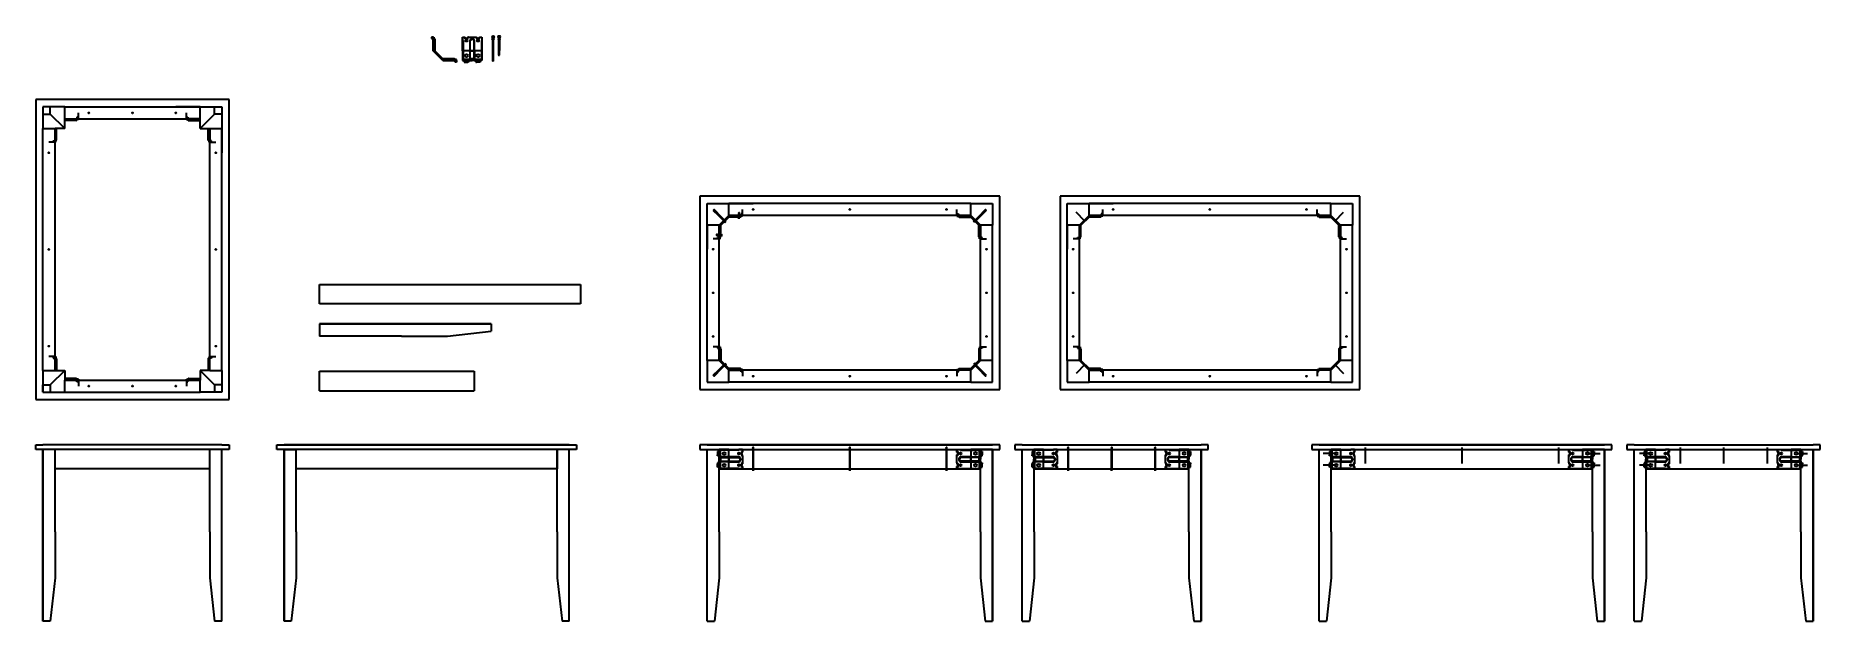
# Model space of a CAD drawing. Header units: millimetres. Extents: x 479 to 7862, y 682 to 3104.
import ezdxf

# ---------------------------------------------------------------- set-up
doc = ezdxf.new("R2010")
doc.units = ezdxf.units.MM
doc.layers.add('IF-DETL', color=4, linetype='Continuous', lineweight=35)
doc.layers.add('IF-FURN', color=7, linetype='Continuous', lineweight=35)

msp = doc.modelspace()

# ---------------------------------------------------------------- linework, layer by layer
at = {"layer": 'IF-DETL'}
for p, q in [((2369.3, 3087.3), (2369.3, 3086.6)), ((2369.3, 3087.3), (2369.3, 3086.8)), ((2369.3, 3086.3), (2369.3, 3085.6)), ((2369.3, 3086.3), (2369.3, 3085.6)), ((2369.3, 3086.3), (2369.3, 3085.8)), ((2369.3, 3085.3), (2369.3, 3084.6)), ((2369.3, 3085.3), (2369.3, 3084.8)), ((2369.3, 3084.3), (2369.3, 3083.6)), ((2369.3, 3083.3), (2369.3, 3082.6)), ((2369.3, 3083.3), (2369.3, 3082.8)), ((2369.3, 3082.3), (2369.3, 3081.6)), ((2369.3, 3081.3), (2369.3, 3080.6)), ((2369.3, 3081.3), (2369.3, 3080.8)), ((2369.3, 3080.3), (2369.3, 3079.6)), ((2369.3, 3079.3), (2369.3, 3078.6)), ((2369.3, 3079.3), (2369.3, 3078.8)), ((2369.3, 3078.3), (2369.3, 3077.6)), ((2369.3, 3077.3), (2369.3, 3076.6)), ((2369.3, 3077.3), (2369.3, 3076.8)), ((2369.3, 3076.3), (2369.3, 3075.6)), ((2369.3, 3075.3), (2369.3, 3074.6)), ((2369.3, 3075.3), (2369.3, 3074.8)), ((2369.3, 3074.3), (2369.3, 3073.6)), ((2369.3, 3073.3), (2369.3, 3072.6)), ((2369.3, 3073.3), (2369.3, 3072.8)), ((2369.3, 3072.3), (2369.3, 3071.6)), ((2369.3, 3071.3), (2369.3, 3070.6)), ((2369.3, 3071.3), (2369.3, 3070.8)), ((2369.3, 3070.3), (2369.3, 3069.6)), ((2369.3, 3069.3), (2369.3, 3068.6)), ((2369.3, 3069.3), (2369.3, 3068.8)), ((2369.3, 3068.3), (2369.3, 3067.6)), ((2369.3, 3067.3), (2369.3, 3066.6)), ((2369.3, 3067.3), (2369.3, 3066.8)), ((2369.3, 3066.3), (2369.3, 3065.6)), ((2369.3, 3065.3), (2369.3, 3064.6)), ((2369.3, 3065.3), (2369.3, 3064.8)), ((2369.3, 3064.3), (2369.3, 3063.6)), ((2369.3, 3063.3), (2369.3, 3062.6)), ((2369.3, 3063.3), (2369.3, 3062.8)), ((2369.3, 3062.3), (2369.3, 3061.6)), ((2369.3, 3062.3), (2369.3, 3061.6)), ((2369.3, 3061.3), (2369.3, 3060.6)), ((2369.3, 3061.3), (2369.3, 3060.8)), ((2369.3, 3060.3), (2369.3, 3059.6)), ((2369.3, 3059.3), (2369.3, 3058.6)), ((2369.3, 3059.3), (2369.3, 3058.8)), ((2369.3, 3058.3), (2369.3, 3057.6)), ((2369.3, 3057.3), (2369.3, 3056.6)), ((2369.3, 3057.3), (2369.3, 3056.8)), ((2369.3, 3056.3), (2369.3, 3055.6)), ((2369.3, 3055.3), (2369.3, 3054.6)), ((2369.3, 3055.3), (2369.3, 3054.8)), ((2369.3, 3054.3), (2369.3, 3053.6)), ((2369.3, 3053.3), (2369.3, 3052.6)), ((2369.3, 3053.3), (2369.3, 3052.8)), ((2369.3, 3052.3), (2369.3, 3051.6)), ((2369.3, 3051.3), (2369.3, 3050.6)), ((2369.3, 3051.3), (2369.3, 3050.8)), ((2369.3, 3050.3), (2369.3, 3049.6)), ((2369.3, 3049.3), (2369.3, 3048.6)), ((2369.3, 3049.3), (2369.3, 3048.8)), ((2369.3, 3048.3), (2369.3, 3047.6)), ((2369.3, 3047.3), (2369.3, 3046.6)), ((2369.3, 3047.3), (2369.3, 3046.8)), ((2369.3, 3046.3), (2369.3, 3045.6)), ((2369.3, 3045.3), (2369.3, 3044.6)), ((2369.3, 3045.3), (2369.3, 3044.8)), ((2369.3, 3044.3), (2369.3, 3043.6)), ((2369.3, 3043.3), (2369.3, 3042.6)), ((2369.3, 3043.3), (2369.3, 3042.8)), ((2369.3, 3042.3), (2369.3, 3041.6)), ((2369.3, 3041.3), (2369.3, 3040.6)), ((2369.3, 3041.3), (2369.3, 3040.8)), ((2369.3, 3040.3), (2369.3, 3039.6)), ((2369.3, 3039.3), (2369.3, 3038.6)), ((2369.3, 3039.3), (2369.3, 3038.8)), ((2369.3, 3038.3), (2369.3, 3037.6)), ((2369.3, 3037.3), (2369.3, 3036.6)), ((2369.3, 3037.3), (2369.3, 3036.8)), ((2369.3, 3036.3), (2369.3, 3035.6)), ((2369.3, 3035.3), (2369.3, 3034.6)), ((2369.3, 3035.3), (2369.3, 3034.8)), ((2369.3, 3034.3), (2369.3, 3033.6)), ((2369.3, 3033.3), (2369.3, 3032.6)), ((2369.3, 3033.3), (2369.3, 3032.8)), ((2369.3, 3032.3), (2369.3, 3031.6)), ((2369.3, 3031.3), (2369.3, 3030.6)), ((2369.3, 3031.3), (2369.3, 3030.8)), ((2369.3, 3030.3), (2369.3, 3029.6)), ((2369.3, 3029.3), (2369.3, 3028.6)), ((2369.3, 3029.3), (2369.3, 3028.8)), ((2369.3, 3028.3), (2369.3, 3027.6)), ((2369.3, 3027.3), (2369.3, 3026.6)), ((2369.3, 3027.3), (2369.3, 3026.8)), ((2369.3, 3026.3), (2369.3, 3025.6)), ((2369.3, 3025.3), (2369.3, 3024.6)), ((2369.3, 3025.3), (2369.3, 3024.8)), ((2369.3, 3024.3), (2369.3, 3023.6)), ((2369.3, 3023.3), (2369.3, 3022.6)), ((2369.3, 3023.3), (2369.3, 3022.8)), ((2369.3, 3022.3), (2369.3, 3021.6)), ((2369.3, 3021.3), (2369.3, 3020.6)), ((2369.3, 3021.3), (2369.3, 3020.8)), ((2369.3, 3020.3), (2369.3, 3019.6)), ((2369.3, 3019.3), (2369.3, 3018.6)), ((2369.3, 3019.3), (2369.3, 3018.8)), ((2369.3, 3018.3), (2369.3, 3017.6)), ((2369.3, 3017.3), (2369.3, 3016.6)), ((2369.3, 3017.3), (2369.3, 3016.8)), ((2369.3, 3016.3), (2369.3, 3015.6)), ((2369.3, 3015.3), (2369.3, 3014.6)), ((2369.3, 3015.3), (2369.3, 3014.6)), ((2369.3, 3015.3), (2369.3, 3014.8)), ((2369.3, 3014.3), (2369.3, 3013.6)), ((2369.3, 3013.3), (2369.3, 3012.6)), ((2369.3, 3013.3), (2369.3, 3012.8)), ((2369.3, 3012.3), (2369.3, 3011.6)), ((2369.3, 3011.3), (2369.3, 3010.6)), ((2369.3, 3011.3), (2369.3, 3010.8)), ((2369.3, 3010.3), (2369.3, 3009.6)), ((2369.3, 3009.3), (2369.3, 3008.6)), ((2369.3, 3009.3), (2369.3, 3008.8)), ((2369.3, 3008.3), (2369.3, 3007.6)), ((2369.3, 3007.3), (2369.3, 3006.6)), ((2369.3, 3007.3), (2369.3, 3006.8)), ((2369.3, 3006.3), (2369.3, 3005.6)), ((2369.3, 3005.3), (2369.3, 3004.6)), ((2369.3, 3004.3), (2369.3, 3003.6)), ((2369.3, 3003.3), (2369.3, 3002.6)), ((2369.3, 3003.3), (2369.3, 3002.8)), ((2369.3, 3002.3), (2369.3, 3001.6)), ((2369.3, 3001.3), (2369.3, 3000.6)), ((2369.3, 3000.3), (2369.3, 2999.8)), ((2369.8, 2999.5), (2370.5, 2998.3)), ((2370.5, 2998.3), (2371.3, 3000)), ((2372.3, 3002.1), (2371.6, 3000.5)), ((2394.2, 3023.1), (2394.2, 3023.4)), ((2394.2, 3023.1), (2397.7, 3023.1)), ((3284.7, 2383.8), (3282.2, 2381.2)), ((3284.7, 2383.8), (3285, 2383.5)), ((3386.6, 2369.2), (3387.3, 2370.9)), ((3388.3, 2373), (3387.5, 2371.3)), ((3389, 2371.8), (3388.3, 2373)), ((3389.6, 2371), (3389.6, 2371.5)), ((3389.6, 2370), (3389.6, 2370.7)), ((3389.6, 2369), (3389.6, 2369.7)), ((3389.6, 2368), (3389.6, 2368.7)), ((3389.6, 2368), (3389.6, 2368.5)), ((3389.6, 2367), (3389.6, 2367.7)), ((3389.6, 2366), (3389.6, 2366.7)), ((3389.6, 2365), (3389.6, 2365.7)), ((3389.6, 2364), (3389.6, 2364.7)), ((3389.6, 2364), (3389.6, 2364.5)), ((3389.6, 2363), (3389.6, 2363.7)), ((3389.6, 2362), (3389.6, 2362.7)), ((4408.8, 2383.8), (4408.6, 2383.5)), ((4408.8, 2383.8), (4411.3, 2381.2)), ((3389.6, 2361), (3389.6, 2361.7)), ((3389.6, 2360), (3389.6, 2360.7)), ((3389.6, 2360), (3389.6, 2360.5)), ((3389.6, 2359), (3389.6, 2359.7)), ((3389.6, 2358), (3389.6, 2358.7)), ((3389.6, 2357), (3389.6, 2357.7)), ((3389.6, 2356), (3389.6, 2356.7)), ((3389.6, 2356), (3389.6, 2356.5)), ((3295.2, 2279.9), (3294, 2279.2)), ((3294, 2279.2), (3295.7, 2278.4)), ((3296, 2280.4), (3295.5, 2280.4)), ((3297.8, 2277.4), (3296.1, 2278.2)), ((3297, 2280.4), (3296.3, 2280.4)), ((3298, 2280.4), (3297.3, 2280.4)), ((3299, 2280.4), (3298.3, 2280.4)), ((3299, 2280.4), (3298.5, 2280.4)), ((3300, 2280.4), (3299.3, 2280.4)), ((3301, 2280.4), (3300.3, 2280.4)), ((3302, 2280.4), (3301.3, 2280.4)), ((3303, 2280.4), (3302.3, 2280.4)), ((3303, 2280.4), (3302.5, 2280.4)), ((3304, 2280.4), (3303.3, 2280.4)), ((3305, 2280.4), (3304.3, 2280.4)), ((3306, 2280.4), (3305.3, 2280.4)), ((3307, 2280.4), (3306.3, 2280.4)), ((3307, 2280.4), (3306.5, 2280.4)), ((3308, 2280.4), (3307.3, 2280.4)), ((3309, 2280.4), (3308.3, 2280.4)), ((3310, 2280.4), (3309.3, 2280.4)), ((3311, 2280.4), (3310.3, 2280.4)), ((3311, 2280.4), (3310.5, 2280.4)), ((3284.7, 1696.7), (3282.2, 1699.2)), ((4408.8, 1696.7), (4411.3, 1699.2)), ((3284.7, 1696.7), (3285, 1696.9)), ((4408.8, 1696.7), (4408.6, 1696.9)), ((3445.3, 1398), (3446, 1399.7)), ((3447, 1401.8), (3446.2, 1400.2)), ((3447.8, 1400.7), (3447, 1401.8)), ((3448.3, 1399.8), (3448.3, 1400.3)), ((3448.3, 1398.8), (3448.3, 1399.5)), ((3448.3, 1397.8), (3448.3, 1398.5)), ((3448.3, 1396.8), (3448.3, 1397.5)), ((3448.3, 1396.8), (3448.3, 1397.3)), ((3448.3, 1395.8), (3448.3, 1396.5)), ((3448.3, 1394.8), (3448.3, 1395.5)), ((3448.3, 1393.8), (3448.3, 1394.5)), ((3448.3, 1392.8), (3448.3, 1393.5)), ((3448.3, 1392.8), (3448.3, 1393.3)), ((3448.3, 1391.8), (3448.3, 1392.5)), ((3448.3, 1390.8), (3448.3, 1391.5)), ((3448.3, 1390.8), (3448.3, 1391.3)), ((3448.3, 1389.8), (3448.3, 1390.5)), ((3448.3, 1388.8), (3448.3, 1389.5)), ((3448.3, 1388.8), (3448.3, 1389.3)), ((3448.3, 1387.8), (3448.3, 1388.5)), ((3448.3, 1386.8), (3448.3, 1387.5)), ((3448.3, 1386.8), (3448.3, 1387.3)), ((3448.3, 1385.8), (3448.3, 1386.5)), ((3448.3, 1384.8), (3448.3, 1385.5)), ((3448.3, 1384.8), (3448.3, 1385.5)), ((3448.3, 1384.8), (3448.3, 1385.3)), ((3448.3, 1383.8), (3448.3, 1384.5)), ((3448.3, 1382.8), (3448.3, 1383.5)), ((3448.3, 1382.8), (3448.3, 1383.3)), ((3448.3, 1381.8), (3448.3, 1382.5)), ((3448.3, 1380.8), (3448.3, 1381.5)), ((3448.3, 1380.8), (3448.3, 1381.3)), ((3448.3, 1379.8), (3448.3, 1380.5)), ((3448.3, 1378.8), (3448.3, 1379.5)), ((3448.3, 1378.8), (3448.3, 1379.3)), ((3448.3, 1377.8), (3448.3, 1378.5)), ((3448.3, 1376.8), (3448.3, 1377.5)), ((3448.3, 1376.8), (3448.3, 1377.3)), ((3448.3, 1375.8), (3448.3, 1376.5)), ((3448.3, 1374.8), (3448.3, 1375.5)), ((3448.3, 1374.8), (3448.3, 1375.3)), ((3448.3, 1373.8), (3448.3, 1374.5)), ((3448.3, 1372.8), (3448.3, 1373.5)), ((3448.3, 1372.8), (3448.3, 1373.3)), ((3448.3, 1371.8), (3448.3, 1372.5)), ((3448.3, 1370.8), (3448.3, 1371.5)), ((3448.3, 1370.8), (3448.3, 1371.3)), ((3448.3, 1369.8), (3448.3, 1370.5)), ((3448.3, 1368.8), (3448.3, 1369.5)), ((3448.3, 1368.8), (3448.3, 1369.3)), ((3448.3, 1367.8), (3448.3, 1368.5)), ((3448.3, 1366.8), (3448.3, 1367.5)), ((3448.3, 1366.8), (3448.3, 1367.3)), ((3448.3, 1365.8), (3448.3, 1366.5)), ((3448.3, 1364.8), (3448.3, 1365.5)), ((3448.3, 1364.8), (3448.3, 1365.3)), ((3448.3, 1363.8), (3448.3, 1364.5)), ((3448.3, 1362.8), (3448.3, 1363.5)), ((3448.3, 1362.8), (3448.3, 1363.3)), ((3448.3, 1361.8), (3448.3, 1362.5)), ((3448.3, 1360.8), (3448.3, 1361.5)), ((3448.3, 1360.8), (3448.3, 1361.3)), ((3448.3, 1359.8), (3448.3, 1360.5)), ((3448.3, 1358.8), (3448.3, 1359.5)), ((3448.3, 1358.8), (3448.3, 1359.3)), ((3448.3, 1357.8), (3448.3, 1358.5)), ((3448.3, 1356.8), (3448.3, 1357.5)), ((3448.3, 1356.8), (3448.3, 1357.3)), ((3448.3, 1355.8), (3448.3, 1356.5)), ((3448.3, 1354.8), (3448.3, 1355.5)), ((3448.3, 1354.8), (3448.3, 1355.3)), ((3448.3, 1353.8), (3448.3, 1354.5)), ((3448.3, 1352.8), (3448.3, 1353.5)), ((3448.3, 1352.8), (3448.3, 1353.3)), ((3448.3, 1351.8), (3448.3, 1352.5)), ((3448.3, 1350.8), (3448.3, 1351.5)), ((3448.3, 1350.8), (3448.3, 1351.3)), ((3448.3, 1349.8), (3448.3, 1350.5)), ((3448.3, 1348.8), (3448.3, 1349.5)), ((3448.3, 1348.8), (3448.3, 1349.3)), ((3448.3, 1347.8), (3448.3, 1348.5)), ((3448.3, 1346.8), (3448.3, 1347.5)), ((3448.3, 1346.8), (3448.3, 1347.3)), ((3448.3, 1345.8), (3448.3, 1346.5)), ((3448.3, 1344.8), (3448.3, 1345.5)), ((3448.3, 1344.8), (3448.3, 1345.3)), ((3448.3, 1343.8), (3448.3, 1344.5)), ((3448.3, 1342.8), (3448.3, 1343.5)), ((3448.3, 1342.8), (3448.3, 1343.3)), ((3448.3, 1341.8), (3448.3, 1342.5)), ((3448.3, 1340.8), (3448.3, 1341.5)), ((3448.3, 1340.8), (3448.3, 1341.3)), ((3448.3, 1339.8), (3448.3, 1340.5)), ((3448.3, 1338.8), (3448.3, 1339.5)), ((3448.3, 1338.8), (3448.3, 1339.3)), ((3448.3, 1337.8), (3448.3, 1338.5)), ((3448.3, 1337.8), (3448.3, 1338.5)), ((3448.3, 1336.8), (3448.3, 1337.5)), ((3448.3, 1336.8), (3448.3, 1337.3)), ((3448.3, 1335.8), (3448.3, 1336.5)), ((3448.3, 1334.8), (3448.3, 1335.5)), ((3448.3, 1334.8), (3448.3, 1335.3)), ((3448.3, 1333.8), (3448.3, 1334.5)), ((3448.3, 1332.8), (3448.3, 1333.5)), ((3448.3, 1332.8), (3448.3, 1333.3)), ((3448.3, 1331.8), (3448.3, 1332.5)), ((3448.3, 1330.8), (3448.3, 1331.5)), ((3448.3, 1330.8), (3448.3, 1331.3)), ((3448.3, 1329.8), (3448.3, 1330.5)), ((3448.3, 1328.8), (3448.3, 1329.5)), ((3448.3, 1328.8), (3448.3, 1329.3)), ((3845.3, 1398), (3846, 1399.7)), ((3847, 1401.8), (3846.2, 1400.2)), ((3847.8, 1400.7), (3847, 1401.8)), ((3848.3, 1399.8), (3848.3, 1400.3)), ((3848.3, 1398.8), (3848.3, 1399.5)), ((3848.3, 1397.8), (3848.3, 1398.5)), ((3848.3, 1396.8), (3848.3, 1397.5)), ((3848.3, 1396.8), (3848.3, 1397.3)), ((3848.3, 1395.8), (3848.3, 1396.5)), ((3848.3, 1394.8), (3848.3, 1395.5)), ((3848.3, 1393.8), (3848.3, 1394.5)), ((3848.3, 1392.8), (3848.3, 1393.5)), ((3848.3, 1392.8), (3848.3, 1393.3)), ((3848.3, 1391.8), (3848.3, 1392.5)), ((3848.3, 1390.8), (3848.3, 1391.5)), ((3848.3, 1390.8), (3848.3, 1391.3)), ((3848.3, 1389.8), (3848.3, 1390.5)), ((3848.3, 1388.8), (3848.3, 1389.5)), ((3848.3, 1388.8), (3848.3, 1389.3)), ((3848.3, 1387.8), (3848.3, 1388.5)), ((3848.3, 1386.8), (3848.3, 1387.5)), ((3848.3, 1386.8), (3848.3, 1387.3)), ((3848.3, 1385.8), (3848.3, 1386.5)), ((3848.3, 1384.8), (3848.3, 1385.5)), ((3848.3, 1384.8), (3848.3, 1385.5)), ((3848.3, 1384.8), (3848.3, 1385.3)), ((3848.3, 1383.8), (3848.3, 1384.5)), ((3848.3, 1382.8), (3848.3, 1383.5)), ((3848.3, 1382.8), (3848.3, 1383.3)), ((3848.3, 1381.8), (3848.3, 1382.5)), ((3848.3, 1380.8), (3848.3, 1381.5)), ((3848.3, 1380.8), (3848.3, 1381.3)), ((3848.3, 1379.8), (3848.3, 1380.5)), ((3848.3, 1378.8), (3848.3, 1379.5)), ((3848.3, 1378.8), (3848.3, 1379.3)), ((3848.3, 1377.8), (3848.3, 1378.5)), ((3848.3, 1376.8), (3848.3, 1377.5)), ((3848.3, 1376.8), (3848.3, 1377.3)), ((3848.3, 1375.8), (3848.3, 1376.5)), ((3848.3, 1374.8), (3848.3, 1375.5)), ((3848.3, 1374.8), (3848.3, 1375.3)), ((3848.3, 1373.8), (3848.3, 1374.5)), ((3848.3, 1372.8), (3848.3, 1373.5)), ((3848.3, 1372.8), (3848.3, 1373.3)), ((3848.3, 1371.8), (3848.3, 1372.5)), ((3848.3, 1370.8), (3848.3, 1371.5)), ((3848.3, 1370.8), (3848.3, 1371.3)), ((3848.3, 1369.8), (3848.3, 1370.5)), ((3848.3, 1368.8), (3848.3, 1369.5)), ((3848.3, 1368.8), (3848.3, 1369.3)), ((3848.3, 1367.8), (3848.3, 1368.5)), ((3848.3, 1366.8), (3848.3, 1367.5)), ((3848.3, 1366.8), (3848.3, 1367.3)), ((3848.3, 1365.8), (3848.3, 1366.5)), ((3848.3, 1364.8), (3848.3, 1365.5)), ((3848.3, 1364.8), (3848.3, 1365.3)), ((3848.3, 1363.8), (3848.3, 1364.5)), ((3848.3, 1362.8), (3848.3, 1363.5)), ((3848.3, 1362.8), (3848.3, 1363.3)), ((3848.3, 1361.8), (3848.3, 1362.5)), ((3848.3, 1360.8), (3848.3, 1361.5)), ((3848.3, 1360.8), (3848.3, 1361.3)), ((3848.3, 1359.8), (3848.3, 1360.5)), ((3848.3, 1358.8), (3848.3, 1359.5)), ((3848.3, 1358.8), (3848.3, 1359.3)), ((3848.3, 1357.8), (3848.3, 1358.5)), ((3848.3, 1356.8), (3848.3, 1357.5)), ((3848.3, 1356.8), (3848.3, 1357.3)), ((3848.3, 1355.8), (3848.3, 1356.5)), ((3848.3, 1354.8), (3848.3, 1355.5)), ((3848.3, 1354.8), (3848.3, 1355.3)), ((3848.3, 1353.8), (3848.3, 1354.5)), ((3848.3, 1352.8), (3848.3, 1353.5)), ((3848.3, 1352.8), (3848.3, 1353.3)), ((3848.3, 1351.8), (3848.3, 1352.5)), ((3848.3, 1350.8), (3848.3, 1351.5)), ((3848.3, 1350.8), (3848.3, 1351.3)), ((3848.3, 1349.8), (3848.3, 1350.5)), ((3848.3, 1348.8), (3848.3, 1349.5)), ((3848.3, 1348.8), (3848.3, 1349.3)), ((3848.3, 1347.8), (3848.3, 1348.5)), ((3848.3, 1346.8), (3848.3, 1347.5)), ((3848.3, 1346.8), (3848.3, 1347.3)), ((3848.3, 1345.8), (3848.3, 1346.5)), ((3848.3, 1344.8), (3848.3, 1345.5)), ((3848.3, 1344.8), (3848.3, 1345.3)), ((3848.3, 1343.8), (3848.3, 1344.5)), ((3848.3, 1342.8), (3848.3, 1343.5)), ((3848.3, 1342.8), (3848.3, 1343.3)), ((3848.3, 1341.8), (3848.3, 1342.5)), ((3848.3, 1340.8), (3848.3, 1341.5)), ((3848.3, 1340.8), (3848.3, 1341.3)), ((3848.3, 1339.8), (3848.3, 1340.5)), ((3848.3, 1338.8), (3848.3, 1339.5)), ((3848.3, 1338.8), (3848.3, 1339.3)), ((3848.3, 1337.8), (3848.3, 1338.5)), ((3848.3, 1337.8), (3848.3, 1338.5)), ((3848.3, 1336.8), (3848.3, 1337.5)), ((3848.3, 1336.8), (3848.3, 1337.3)), ((3848.3, 1335.8), (3848.3, 1336.5)), ((3848.3, 1334.8), (3848.3, 1335.5)), ((3848.3, 1334.8), (3848.3, 1335.3)), ((3848.3, 1333.8), (3848.3, 1334.5)), ((3848.3, 1332.8), (3848.3, 1333.5)), ((3848.3, 1332.8), (3848.3, 1333.3)), ((3848.3, 1331.8), (3848.3, 1332.5)), ((3848.3, 1330.8), (3848.3, 1331.5)), ((3848.3, 1330.8), (3848.3, 1331.3)), ((3848.3, 1329.8), (3848.3, 1330.5)), ((3848.3, 1328.8), (3848.3, 1329.5)), ((3848.3, 1328.8), (3848.3, 1329.3)), ((4245.3, 1398), (4246, 1399.7)), ((4247, 1401.8), (4246.2, 1400.2)), ((4247.8, 1400.7), (4247, 1401.8)), ((4248.3, 1399.8), (4248.3, 1400.3)), ((4248.3, 1398.8), (4248.3, 1399.5)), ((4248.3, 1397.8), (4248.3, 1398.5)), ((4248.3, 1396.8), (4248.3, 1397.5)), ((4248.3, 1396.8), (4248.3, 1397.3)), ((4248.3, 1395.8), (4248.3, 1396.5)), ((4248.3, 1394.8), (4248.3, 1395.5)), ((4248.3, 1393.8), (4248.3, 1394.5)), ((4248.3, 1392.8), (4248.3, 1393.5)), ((4248.3, 1392.8), (4248.3, 1393.3)), ((4248.3, 1391.8), (4248.3, 1392.5)), ((4248.3, 1390.8), (4248.3, 1391.5)), ((4248.3, 1390.8), (4248.3, 1391.3)), ((4248.3, 1389.8), (4248.3, 1390.5)), ((4248.3, 1388.8), (4248.3, 1389.5)), ((4248.3, 1388.8), (4248.3, 1389.3)), ((4248.3, 1387.8), (4248.3, 1388.5)), ((4248.3, 1386.8), (4248.3, 1387.5)), ((4248.3, 1386.8), (4248.3, 1387.3)), ((4248.3, 1385.8), (4248.3, 1386.5)), ((4248.3, 1384.8), (4248.3, 1385.5)), ((4248.3, 1384.8), (4248.3, 1385.5)), ((4248.3, 1384.8), (4248.3, 1385.3)), ((4248.3, 1383.8), (4248.3, 1384.5)), ((4248.3, 1382.8), (4248.3, 1383.5)), ((4248.3, 1382.8), (4248.3, 1383.3)), ((4248.3, 1381.8), (4248.3, 1382.5)), ((4248.3, 1380.8), (4248.3, 1381.5)), ((4248.3, 1380.8), (4248.3, 1381.3)), ((4248.3, 1379.8), (4248.3, 1380.5)), ((4248.3, 1378.8), (4248.3, 1379.5)), ((4248.3, 1378.8), (4248.3, 1379.3)), ((4248.3, 1377.8), (4248.3, 1378.5)), ((4248.3, 1376.8), (4248.3, 1377.5)), ((4248.3, 1376.8), (4248.3, 1377.3)), ((4248.3, 1375.8), (4248.3, 1376.5)), ((4248.3, 1374.8), (4248.3, 1375.5)), ((4248.3, 1374.8), (4248.3, 1375.3)), ((4248.3, 1373.8), (4248.3, 1374.5)), ((4248.3, 1372.8), (4248.3, 1373.5)), ((4248.3, 1372.8), (4248.3, 1373.3)), ((4248.3, 1371.8), (4248.3, 1372.5)), ((4248.3, 1370.8), (4248.3, 1371.5)), ((4248.3, 1370.8), (4248.3, 1371.3)), ((4248.3, 1369.8), (4248.3, 1370.5)), ((4248.3, 1368.8), (4248.3, 1369.5)), ((4248.3, 1368.8), (4248.3, 1369.3)), ((4248.3, 1367.8), (4248.3, 1368.5)), ((4248.3, 1366.8), (4248.3, 1367.5)), ((4248.3, 1366.8), (4248.3, 1367.3)), ((4248.3, 1365.8), (4248.3, 1366.5)), ((4248.3, 1364.8), (4248.3, 1365.5)), ((4248.3, 1364.8), (4248.3, 1365.3)), ((4248.3, 1363.8), (4248.3, 1364.5)), ((4248.3, 1362.8), (4248.3, 1363.5)), ((4248.3, 1362.8), (4248.3, 1363.3)), ((4248.3, 1361.8), (4248.3, 1362.5)), ((4248.3, 1360.8), (4248.3, 1361.5)), ((4248.3, 1360.8), (4248.3, 1361.3)), ((4248.3, 1359.8), (4248.3, 1360.5)), ((4248.3, 1358.8), (4248.3, 1359.5)), ((4248.3, 1358.8), (4248.3, 1359.3)), ((4248.3, 1357.8), (4248.3, 1358.5)), ((4248.3, 1356.8), (4248.3, 1357.5)), ((4248.3, 1356.8), (4248.3, 1357.3)), ((4248.3, 1355.8), (4248.3, 1356.5)), ((4248.3, 1354.8), (4248.3, 1355.5)), ((4248.3, 1354.8), (4248.3, 1355.3)), ((4248.3, 1353.8), (4248.3, 1354.5)), ((4248.3, 1352.8), (4248.3, 1353.5)), ((4248.3, 1352.8), (4248.3, 1353.3)), ((4248.3, 1351.8), (4248.3, 1352.5)), ((4248.3, 1350.8), (4248.3, 1351.5)), ((4248.3, 1350.8), (4248.3, 1351.3)), ((4248.3, 1349.8), (4248.3, 1350.5)), ((4248.3, 1348.8), (4248.3, 1349.5)), ((4248.3, 1348.8), (4248.3, 1349.3)), ((4248.3, 1347.8), (4248.3, 1348.5)), ((4248.3, 1346.8), (4248.3, 1347.5)), ((4248.3, 1346.8), (4248.3, 1347.3)), ((4248.3, 1345.8), (4248.3, 1346.5)), ((4248.3, 1344.8), (4248.3, 1345.5)), ((4248.3, 1344.8), (4248.3, 1345.3)), ((4248.3, 1343.8), (4248.3, 1344.5)), ((4248.3, 1342.8), (4248.3, 1343.5)), ((4248.3, 1342.8), (4248.3, 1343.3)), ((4248.3, 1341.8), (4248.3, 1342.5)), ((4248.3, 1340.8), (4248.3, 1341.5)), ((4248.3, 1340.8), (4248.3, 1341.3)), ((4248.3, 1339.8), (4248.3, 1340.5)), ((4248.3, 1338.8), (4248.3, 1339.5)), ((4248.3, 1338.8), (4248.3, 1339.3)), ((4248.3, 1337.8), (4248.3, 1338.5)), ((4248.3, 1337.8), (4248.3, 1338.5)), ((4248.3, 1336.8), (4248.3, 1337.5)), ((4248.3, 1336.8), (4248.3, 1337.3)), ((4248.3, 1335.8), (4248.3, 1336.5)), ((4248.3, 1334.8), (4248.3, 1335.5)), ((4248.3, 1334.8), (4248.3, 1335.3)), ((4248.3, 1333.8), (4248.3, 1334.5)), ((4248.3, 1332.8), (4248.3, 1333.5)), ((4248.3, 1332.8), (4248.3, 1333.3)), ((4248.3, 1331.8), (4248.3, 1332.5)), ((4248.3, 1330.8), (4248.3, 1331.5)), ((4248.3, 1330.8), (4248.3, 1331.3)), ((4248.3, 1329.8), (4248.3, 1330.5)), ((4248.3, 1328.8), (4248.3, 1329.5)), ((4248.3, 1328.8), (4248.3, 1329.3)), ((4748.4, 1398), (4749.1, 1399.7)), ((4750.2, 1401.8), (4749.4, 1400.2)), ((4750.9, 1400.7), (4750.2, 1401.8)), ((4751.4, 1399.8), (4751.4, 1400.3)), ((4751.4, 1398.8), (4751.4, 1399.5)), ((4751.4, 1397.8), (4751.4, 1398.5)), ((4751.4, 1396.8), (4751.4, 1397.5)), ((4751.4, 1396.8), (4751.4, 1397.3)), ((4751.4, 1395.8), (4751.4, 1396.5)), ((4751.4, 1394.8), (4751.4, 1395.5)), ((4751.4, 1393.8), (4751.4, 1394.5)), ((4751.4, 1392.8), (4751.4, 1393.5)), ((4751.4, 1392.8), (4751.4, 1393.3)), ((4751.4, 1391.8), (4751.4, 1392.5)), ((4751.4, 1390.8), (4751.4, 1391.5)), ((4751.4, 1390.8), (4751.4, 1391.3)), ((4751.4, 1389.8), (4751.4, 1390.5)), ((4751.4, 1388.8), (4751.4, 1389.5)), ((4751.4, 1388.8), (4751.4, 1389.3)), ((4751.4, 1387.8), (4751.4, 1388.5)), ((4751.4, 1386.8), (4751.4, 1387.5)), ((4751.4, 1386.8), (4751.4, 1387.3)), ((4751.4, 1385.8), (4751.4, 1386.5)), ((4751.4, 1384.8), (4751.4, 1385.5)), ((4751.4, 1384.8), (4751.4, 1385.5)), ((4751.4, 1384.8), (4751.4, 1385.3)), ((4751.4, 1383.8), (4751.4, 1384.5)), ((4751.4, 1382.8), (4751.4, 1383.5)), ((4751.4, 1382.8), (4751.4, 1383.3)), ((4751.4, 1381.8), (4751.4, 1382.5)), ((4751.4, 1380.8), (4751.4, 1381.5)), ((4751.4, 1380.8), (4751.4, 1381.3)), ((4751.4, 1379.8), (4751.4, 1380.5)), ((4751.4, 1378.8), (4751.4, 1379.5)), ((4751.4, 1378.8), (4751.4, 1379.3)), ((4751.4, 1377.8), (4751.4, 1378.5)), ((4751.4, 1376.8), (4751.4, 1377.5)), ((4751.4, 1376.8), (4751.4, 1377.3)), ((4751.4, 1375.8), (4751.4, 1376.5)), ((4751.4, 1374.8), (4751.4, 1375.5)), ((4751.4, 1374.8), (4751.4, 1375.3)), ((4751.4, 1373.8), (4751.4, 1374.5)), ((4751.4, 1372.8), (4751.4, 1373.5)), ((4751.4, 1372.8), (4751.4, 1373.3)), ((4751.4, 1371.8), (4751.4, 1372.5)), ((4751.4, 1370.8), (4751.4, 1371.5)), ((4751.4, 1370.8), (4751.4, 1371.3)), ((4751.4, 1369.8), (4751.4, 1370.5)), ((4751.4, 1368.8), (4751.4, 1369.5)), ((4751.4, 1368.8), (4751.4, 1369.3)), ((4751.4, 1367.8), (4751.4, 1368.5)), ((4751.4, 1366.8), (4751.4, 1367.5)), ((4751.4, 1366.8), (4751.4, 1367.3)), ((4751.4, 1365.8), (4751.4, 1366.5)), ((4751.4, 1364.8), (4751.4, 1365.5)), ((4751.4, 1364.8), (4751.4, 1365.3)), ((4751.4, 1363.8), (4751.4, 1364.5)), ((4751.4, 1362.8), (4751.4, 1363.5)), ((4751.4, 1362.8), (4751.4, 1363.3)), ((4751.4, 1361.8), (4751.4, 1362.5)), ((4751.4, 1360.8), (4751.4, 1361.5)), ((4751.4, 1360.8), (4751.4, 1361.3)), ((4751.4, 1359.8), (4751.4, 1360.5)), ((4751.4, 1358.8), (4751.4, 1359.5)), ((4751.4, 1358.8), (4751.4, 1359.3)), ((4751.4, 1357.8), (4751.4, 1358.5)), ((4751.4, 1356.8), (4751.4, 1357.5)), ((4751.4, 1356.8), (4751.4, 1357.3)), ((4751.4, 1355.8), (4751.4, 1356.5)), ((4751.4, 1354.8), (4751.4, 1355.5)), ((4751.4, 1354.8), (4751.4, 1355.3)), ((4751.4, 1353.8), (4751.4, 1354.5)), ((4751.4, 1352.8), (4751.4, 1353.5)), ((4751.4, 1352.8), (4751.4, 1353.3)), ((4751.4, 1351.8), (4751.4, 1352.5)), ((4751.4, 1350.8), (4751.4, 1351.5)), ((4751.4, 1350.8), (4751.4, 1351.3)), ((4751.4, 1349.8), (4751.4, 1350.5)), ((4751.4, 1348.8), (4751.4, 1349.5)), ((4751.4, 1348.8), (4751.4, 1349.3)), ((4751.4, 1347.8), (4751.4, 1348.5)), ((4751.4, 1346.8), (4751.4, 1347.5)), ((4751.4, 1346.8), (4751.4, 1347.3)), ((4751.4, 1345.8), (4751.4, 1346.5)), ((4751.4, 1344.8), (4751.4, 1345.5)), ((4751.4, 1344.8), (4751.4, 1345.3)), ((4751.4, 1343.8), (4751.4, 1344.5)), ((4751.4, 1342.8), (4751.4, 1343.5)), ((4751.4, 1342.8), (4751.4, 1343.3)), ((4751.4, 1341.8), (4751.4, 1342.5)), ((4751.4, 1340.8), (4751.4, 1341.5)), ((4751.4, 1340.8), (4751.4, 1341.3)), ((4751.4, 1339.8), (4751.4, 1340.5)), ((4751.4, 1338.8), (4751.4, 1339.5)), ((4751.4, 1338.8), (4751.4, 1339.3)), ((4751.4, 1337.8), (4751.4, 1338.5)), ((4751.4, 1337.8), (4751.4, 1338.5)), ((4751.4, 1336.8), (4751.4, 1337.5)), ((4751.4, 1336.8), (4751.4, 1337.3)), ((4751.4, 1335.8), (4751.4, 1336.5)), ((4751.4, 1334.8), (4751.4, 1335.5)), ((4751.4, 1334.8), (4751.4, 1335.3)), ((4751.4, 1333.8), (4751.4, 1334.5)), ((4751.4, 1332.8), (4751.4, 1333.5)), ((4751.4, 1332.8), (4751.4, 1333.3)), ((4751.4, 1331.8), (4751.4, 1332.5)), ((4751.4, 1330.8), (4751.4, 1331.5)), ((4751.4, 1330.8), (4751.4, 1331.3)), ((4751.4, 1329.8), (4751.4, 1330.5)), ((4751.4, 1328.8), (4751.4, 1329.5)), ((4751.4, 1328.8), (4751.4, 1329.3)), ((4928.4, 1398), (4929.1, 1399.7)), ((4930.2, 1401.8), (4929.4, 1400.2)), ((4930.9, 1400.7), (4930.2, 1401.8)), ((4931.4, 1399.8), (4931.4, 1400.3)), ((4931.4, 1398.8), (4931.4, 1399.5)), ((4931.4, 1397.8), (4931.4, 1398.5)), ((4931.4, 1396.8), (4931.4, 1397.5)), ((4931.4, 1396.8), (4931.4, 1397.3)), ((4931.4, 1395.8), (4931.4, 1396.5)), ((4931.4, 1394.8), (4931.4, 1395.5)), ((4931.4, 1393.8), (4931.4, 1394.5)), ((4931.4, 1392.8), (4931.4, 1393.5)), ((4931.4, 1392.8), (4931.4, 1393.3)), ((4931.4, 1391.8), (4931.4, 1392.5)), ((4931.4, 1390.8), (4931.4, 1391.5)), ((4931.4, 1390.8), (4931.4, 1391.3)), ((4931.4, 1389.8), (4931.4, 1390.5)), ((4931.4, 1388.8), (4931.4, 1389.5)), ((4931.4, 1388.8), (4931.4, 1389.3)), ((4931.4, 1387.8), (4931.4, 1388.5)), ((4931.4, 1386.8), (4931.4, 1387.5)), ((4931.4, 1386.8), (4931.4, 1387.3)), ((4931.4, 1385.8), (4931.4, 1386.5)), ((4931.4, 1384.8), (4931.4, 1385.5)), ((4931.4, 1384.8), (4931.4, 1385.5)), ((4931.4, 1384.8), (4931.4, 1385.3)), ((4931.4, 1383.8), (4931.4, 1384.5)), ((4931.4, 1382.8), (4931.4, 1383.5)), ((4931.4, 1382.8), (4931.4, 1383.3)), ((4931.4, 1381.8), (4931.4, 1382.5)), ((4931.4, 1380.8), (4931.4, 1381.5)), ((4931.4, 1380.8), (4931.4, 1381.3)), ((4931.4, 1379.8), (4931.4, 1380.5)), ((4931.4, 1378.8), (4931.4, 1379.5)), ((4931.4, 1378.8), (4931.4, 1379.3)), ((4931.4, 1377.8), (4931.4, 1378.5)), ((4931.4, 1376.8), (4931.4, 1377.5)), ((4931.4, 1376.8), (4931.4, 1377.3)), ((4931.4, 1375.8), (4931.4, 1376.5)), ((4931.4, 1374.8), (4931.4, 1375.5)), ((4931.4, 1374.8), (4931.4, 1375.3)), ((4931.4, 1373.8), (4931.4, 1374.5)), ((4931.4, 1372.8), (4931.4, 1373.5)), ((4931.4, 1372.8), (4931.4, 1373.3)), ((4931.4, 1371.8), (4931.4, 1372.5)), ((4931.4, 1370.8), (4931.4, 1371.5)), ((4931.4, 1370.8), (4931.4, 1371.3)), ((4931.4, 1369.8), (4931.4, 1370.5)), ((4931.4, 1368.8), (4931.4, 1369.5)), ((4931.4, 1368.8), (4931.4, 1369.3)), ((4931.4, 1367.8), (4931.4, 1368.5)), ((4931.4, 1366.8), (4931.4, 1367.5)), ((4931.4, 1366.8), (4931.4, 1367.3)), ((4931.4, 1365.8), (4931.4, 1366.5)), ((4931.4, 1364.8), (4931.4, 1365.5)), ((4931.4, 1364.8), (4931.4, 1365.3)), ((4931.4, 1363.8), (4931.4, 1364.5)), ((4931.4, 1362.8), (4931.4, 1363.5)), ((4931.4, 1362.8), (4931.4, 1363.3)), ((4931.4, 1361.8), (4931.4, 1362.5)), ((4931.4, 1360.8), (4931.4, 1361.5)), ((4931.4, 1360.8), (4931.4, 1361.3)), ((4931.4, 1359.8), (4931.4, 1360.5)), ((4931.4, 1358.8), (4931.4, 1359.5)), ((4931.4, 1358.8), (4931.4, 1359.3)), ((4931.4, 1357.8), (4931.4, 1358.5)), ((4931.4, 1356.8), (4931.4, 1357.5)), ((4931.4, 1356.8), (4931.4, 1357.3)), ((4931.4, 1355.8), (4931.4, 1356.5)), ((4931.4, 1354.8), (4931.4, 1355.5)), ((4931.4, 1354.8), (4931.4, 1355.3)), ((4931.4, 1353.8), (4931.4, 1354.5)), ((4931.4, 1352.8), (4931.4, 1353.5)), ((4931.4, 1352.8), (4931.4, 1353.3)), ((4931.4, 1351.8), (4931.4, 1352.5)), ((4931.4, 1350.8), (4931.4, 1351.5)), ((4931.4, 1350.8), (4931.4, 1351.3)), ((4931.4, 1349.8), (4931.4, 1350.5)), ((4931.4, 1348.8), (4931.4, 1349.5)), ((4931.4, 1348.8), (4931.4, 1349.3)), ((4931.4, 1347.8), (4931.4, 1348.5)), ((4931.4, 1346.8), (4931.4, 1347.5)), ((4931.4, 1346.8), (4931.4, 1347.3)), ((4931.4, 1345.8), (4931.4, 1346.5)), ((4931.4, 1344.8), (4931.4, 1345.5)), ((4931.4, 1344.8), (4931.4, 1345.3)), ((4931.4, 1343.8), (4931.4, 1344.5)), ((4931.4, 1342.8), (4931.4, 1343.5)), ((4931.4, 1342.8), (4931.4, 1343.3)), ((4931.4, 1341.8), (4931.4, 1342.5)), ((4931.4, 1340.8), (4931.4, 1341.5)), ((4931.4, 1340.8), (4931.4, 1341.3)), ((4931.4, 1339.8), (4931.4, 1340.5)), ((4931.4, 1338.8), (4931.4, 1339.5)), ((4931.4, 1338.8), (4931.4, 1339.3)), ((4931.4, 1337.8), (4931.4, 1338.5)), ((4931.4, 1337.8), (4931.4, 1338.5)), ((4931.4, 1336.8), (4931.4, 1337.5)), ((4931.4, 1336.8), (4931.4, 1337.3)), ((4931.4, 1335.8), (4931.4, 1336.5)), ((4931.4, 1334.8), (4931.4, 1335.5)), ((4931.4, 1334.8), (4931.4, 1335.3)), ((4931.4, 1333.8), (4931.4, 1334.5)), ((4931.4, 1332.8), (4931.4, 1333.5)), ((4931.4, 1332.8), (4931.4, 1333.3)), ((4931.4, 1331.8), (4931.4, 1332.5)), ((4931.4, 1330.8), (4931.4, 1331.5)), ((4931.4, 1330.8), (4931.4, 1331.3)), ((4931.4, 1329.8), (4931.4, 1330.5)), ((4931.4, 1328.8), (4931.4, 1329.5)), ((4931.4, 1328.8), (4931.4, 1329.3)), ((5108.4, 1398), (5109.1, 1399.7)), ((5110.2, 1401.8), (5109.4, 1400.2)), ((5110.9, 1400.7), (5110.2, 1401.8)), ((5111.4, 1399.8), (5111.4, 1400.3)), ((5111.4, 1398.8), (5111.4, 1399.5)), ((5111.4, 1397.8), (5111.4, 1398.5)), ((5111.4, 1396.8), (5111.4, 1397.5)), ((5111.4, 1396.8), (5111.4, 1397.3)), ((5111.4, 1395.8), (5111.4, 1396.5)), ((5111.4, 1394.8), (5111.4, 1395.5)), ((5111.4, 1393.8), (5111.4, 1394.5)), ((5111.4, 1392.8), (5111.4, 1393.5)), ((5111.4, 1392.8), (5111.4, 1393.3)), ((5111.4, 1391.8), (5111.4, 1392.5)), ((5111.4, 1390.8), (5111.4, 1391.5)), ((5111.4, 1390.8), (5111.4, 1391.3)), ((5111.4, 1389.8), (5111.4, 1390.5)), ((5111.4, 1388.8), (5111.4, 1389.5)), ((5111.4, 1388.8), (5111.4, 1389.3)), ((5111.4, 1387.8), (5111.4, 1388.5)), ((5111.4, 1386.8), (5111.4, 1387.5)), ((5111.4, 1386.8), (5111.4, 1387.3)), ((5111.4, 1385.8), (5111.4, 1386.5)), ((5111.4, 1384.8), (5111.4, 1385.5)), ((5111.4, 1384.8), (5111.4, 1385.5)), ((5111.4, 1384.8), (5111.4, 1385.3)), ((5111.4, 1383.8), (5111.4, 1384.5)), ((5111.4, 1382.8), (5111.4, 1383.5)), ((5111.4, 1382.8), (5111.4, 1383.3)), ((5111.4, 1381.8), (5111.4, 1382.5)), ((5111.4, 1380.8), (5111.4, 1381.5)), ((5111.4, 1380.8), (5111.4, 1381.3)), ((5111.4, 1379.8), (5111.4, 1380.5)), ((5111.4, 1378.8), (5111.4, 1379.5)), ((5111.4, 1378.8), (5111.4, 1379.3)), ((5111.4, 1377.8), (5111.4, 1378.5)), ((5111.4, 1376.8), (5111.4, 1377.5)), ((5111.4, 1376.8), (5111.4, 1377.3)), ((5111.4, 1375.8), (5111.4, 1376.5)), ((5111.4, 1374.8), (5111.4, 1375.5)), ((5111.4, 1374.8), (5111.4, 1375.3)), ((5111.4, 1373.8), (5111.4, 1374.5)), ((5111.4, 1372.8), (5111.4, 1373.5)), ((5111.4, 1372.8), (5111.4, 1373.3)), ((5111.4, 1371.8), (5111.4, 1372.5)), ((5111.4, 1370.8), (5111.4, 1371.5)), ((5111.4, 1370.8), (5111.4, 1371.3)), ((5111.4, 1369.8), (5111.4, 1370.5)), ((5111.4, 1368.8), (5111.4, 1369.5)), ((5111.4, 1368.8), (5111.4, 1369.3)), ((5111.4, 1367.8), (5111.4, 1368.5)), ((5111.4, 1366.8), (5111.4, 1367.5)), ((5111.4, 1366.8), (5111.4, 1367.3)), ((5111.4, 1365.8), (5111.4, 1366.5)), ((5111.4, 1364.8), (5111.4, 1365.5)), ((5111.4, 1364.8), (5111.4, 1365.3)), ((5111.4, 1363.8), (5111.4, 1364.5)), ((5111.4, 1362.8), (5111.4, 1363.5)), ((5111.4, 1362.8), (5111.4, 1363.3)), ((5111.4, 1361.8), (5111.4, 1362.5)), ((5111.4, 1360.8), (5111.4, 1361.5)), ((5111.4, 1360.8), (5111.4, 1361.3)), ((5111.4, 1359.8), (5111.4, 1360.5)), ((5111.4, 1358.8), (5111.4, 1359.5)), ((5111.4, 1358.8), (5111.4, 1359.3)), ((5111.4, 1357.8), (5111.4, 1358.5)), ((5111.4, 1356.8), (5111.4, 1357.5)), ((5111.4, 1356.8), (5111.4, 1357.3)), ((5111.4, 1355.8), (5111.4, 1356.5)), ((5111.4, 1354.8), (5111.4, 1355.5)), ((5111.4, 1354.8), (5111.4, 1355.3)), ((5111.4, 1353.8), (5111.4, 1354.5)), ((5111.4, 1352.8), (5111.4, 1353.5)), ((5111.4, 1352.8), (5111.4, 1353.3)), ((5111.4, 1351.8), (5111.4, 1352.5)), ((5111.4, 1350.8), (5111.4, 1351.5)), ((5111.4, 1350.8), (5111.4, 1351.3)), ((5111.4, 1349.8), (5111.4, 1350.5)), ((5111.4, 1348.8), (5111.4, 1349.5)), ((5111.4, 1348.8), (5111.4, 1349.3)), ((5111.4, 1347.8), (5111.4, 1348.5)), ((5111.4, 1346.8), (5111.4, 1347.5)), ((5111.4, 1346.8), (5111.4, 1347.3)), ((5111.4, 1345.8), (5111.4, 1346.5)), ((5111.4, 1344.8), (5111.4, 1345.5)), ((5111.4, 1344.8), (5111.4, 1345.3)), ((5111.4, 1343.8), (5111.4, 1344.5)), ((5111.4, 1342.8), (5111.4, 1343.5)), ((5111.4, 1342.8), (5111.4, 1343.3)), ((5111.4, 1341.8), (5111.4, 1342.5)), ((5111.4, 1340.8), (5111.4, 1341.5)), ((5111.4, 1340.8), (5111.4, 1341.3)), ((5111.4, 1339.8), (5111.4, 1340.5)), ((5111.4, 1338.8), (5111.4, 1339.5)), ((5111.4, 1338.8), (5111.4, 1339.3)), ((5111.4, 1337.8), (5111.4, 1338.5)), ((5111.4, 1337.8), (5111.4, 1338.5)), ((5111.4, 1336.8), (5111.4, 1337.5)), ((5111.4, 1336.8), (5111.4, 1337.3)), ((5111.4, 1335.8), (5111.4, 1336.5)), ((5111.4, 1334.8), (5111.4, 1335.5)), ((5111.4, 1334.8), (5111.4, 1335.3)), ((5111.4, 1333.8), (5111.4, 1334.5)), ((5111.4, 1332.8), (5111.4, 1333.5)), ((5111.4, 1332.8), (5111.4, 1333.3)), ((5111.4, 1331.8), (5111.4, 1332.5)), ((5111.4, 1330.8), (5111.4, 1331.5)), ((5111.4, 1330.8), (5111.4, 1331.3)), ((5111.4, 1329.8), (5111.4, 1330.5)), ((5111.4, 1328.8), (5111.4, 1329.5)), ((5111.4, 1328.8), (5111.4, 1329.3)), ((3448.3, 1327.8), (3448.3, 1328.5)), ((3448.3, 1326.8), (3448.3, 1327.5)), ((3448.3, 1326.8), (3448.3, 1327.3)), ((3448.3, 1325.8), (3448.3, 1326.5)), ((3448.3, 1324.8), (3448.3, 1325.5)), ((3448.3, 1324.8), (3448.3, 1325.3)), ((3448.3, 1323.8), (3448.3, 1324.5)), ((3448.3, 1322.8), (3448.3, 1323.5)), ((3448.3, 1322.8), (3448.3, 1323.3)), ((3448.3, 1321.8), (3448.3, 1322.5)), ((3448.3, 1320.8), (3448.3, 1321.5)), ((3448.3, 1320.8), (3448.3, 1321.3)), ((3448.3, 1319.8), (3448.3, 1320.5)), ((3448.3, 1318.8), (3448.3, 1319.5)), ((3448.3, 1318.8), (3448.3, 1319.3)), ((3448.3, 1317.8), (3448.3, 1318.5)), ((3448.3, 1316.8), (3448.3, 1317.5)), ((3448.3, 1316.8), (3448.3, 1317.3)), ((3448.3, 1315.8), (3448.3, 1316.5)), ((3448.3, 1314.8), (3448.3, 1315.5)), ((3448.3, 1314.8), (3448.3, 1315.3)), ((3448.3, 1313.8), (3448.3, 1314.5)), ((3448.3, 1313.8), (3448.3, 1314.5)), ((3448.3, 1313.8), (3448.3, 1314.3)), ((3448.3, 1312.8), (3448.3, 1313.5)), ((3448.3, 1312.8), (3448.3, 1313.3)), ((3448.3, 1311.8), (3448.3, 1312.5)), ((3848.3, 1327.8), (3848.3, 1328.5)), ((3848.3, 1326.8), (3848.3, 1327.5)), ((3848.3, 1326.8), (3848.3, 1327.3)), ((3848.3, 1325.8), (3848.3, 1326.5)), ((3848.3, 1324.8), (3848.3, 1325.5)), ((3848.3, 1324.8), (3848.3, 1325.3)), ((3848.3, 1323.8), (3848.3, 1324.5)), ((3848.3, 1322.8), (3848.3, 1323.5)), ((3848.3, 1322.8), (3848.3, 1323.3)), ((3848.3, 1321.8), (3848.3, 1322.5)), ((3848.3, 1320.8), (3848.3, 1321.5)), ((3848.3, 1320.8), (3848.3, 1321.3)), ((3848.3, 1319.8), (3848.3, 1320.5)), ((3848.3, 1318.8), (3848.3, 1319.5)), ((3848.3, 1318.8), (3848.3, 1319.3)), ((3848.3, 1317.8), (3848.3, 1318.5)), ((3848.3, 1316.8), (3848.3, 1317.5)), ((3848.3, 1316.8), (3848.3, 1317.3)), ((3848.3, 1315.8), (3848.3, 1316.5)), ((3848.3, 1314.8), (3848.3, 1315.5)), ((3848.3, 1314.8), (3848.3, 1315.3)), ((3848.3, 1313.8), (3848.3, 1314.5)), ((3848.3, 1313.8), (3848.3, 1314.5)), ((3848.3, 1313.8), (3848.3, 1314.3)), ((3848.3, 1312.8), (3848.3, 1313.5)), ((3848.3, 1312.8), (3848.3, 1313.3)), ((3848.3, 1311.8), (3848.3, 1312.5)), ((4248.3, 1327.8), (4248.3, 1328.5)), ((4248.3, 1326.8), (4248.3, 1327.5)), ((4248.3, 1326.8), (4248.3, 1327.3)), ((4248.3, 1325.8), (4248.3, 1326.5)), ((4248.3, 1324.8), (4248.3, 1325.5)), ((4248.3, 1324.8), (4248.3, 1325.3)), ((4248.3, 1323.8), (4248.3, 1324.5)), ((4248.3, 1322.8), (4248.3, 1323.5)), ((4248.3, 1322.8), (4248.3, 1323.3)), ((4248.3, 1321.8), (4248.3, 1322.5)), ((4248.3, 1320.8), (4248.3, 1321.5)), ((4248.3, 1320.8), (4248.3, 1321.3)), ((4248.3, 1319.8), (4248.3, 1320.5)), ((4248.3, 1318.8), (4248.3, 1319.5)), ((4248.3, 1318.8), (4248.3, 1319.3)), ((4248.3, 1317.8), (4248.3, 1318.5)), ((4248.3, 1316.8), (4248.3, 1317.5)), ((4248.3, 1316.8), (4248.3, 1317.3)), ((4248.3, 1315.8), (4248.3, 1316.5)), ((4248.3, 1314.8), (4248.3, 1315.5)), ((4248.3, 1314.8), (4248.3, 1315.3)), ((4248.3, 1313.8), (4248.3, 1314.5)), ((4248.3, 1313.8), (4248.3, 1314.5)), ((4248.3, 1313.8), (4248.3, 1314.3)), ((4248.3, 1312.8), (4248.3, 1313.5)), ((4248.3, 1312.8), (4248.3, 1313.3)), ((4248.3, 1311.8), (4248.3, 1312.5)), ((4751.4, 1327.8), (4751.4, 1328.5)), ((4751.4, 1326.8), (4751.4, 1327.5)), ((4751.4, 1326.8), (4751.4, 1327.3)), ((4751.4, 1325.8), (4751.4, 1326.5)), ((4751.4, 1324.8), (4751.4, 1325.5)), ((4751.4, 1324.8), (4751.4, 1325.3)), ((4751.4, 1323.8), (4751.4, 1324.5)), ((4751.4, 1322.8), (4751.4, 1323.5)), ((4751.4, 1322.8), (4751.4, 1323.3)), ((4751.4, 1321.8), (4751.4, 1322.5)), ((4751.4, 1320.8), (4751.4, 1321.5)), ((4751.4, 1320.8), (4751.4, 1321.3)), ((4751.4, 1319.8), (4751.4, 1320.5)), ((4751.4, 1318.8), (4751.4, 1319.5)), ((4751.4, 1318.8), (4751.4, 1319.3)), ((4751.4, 1317.8), (4751.4, 1318.5)), ((4751.4, 1316.8), (4751.4, 1317.5)), ((4751.4, 1316.8), (4751.4, 1317.3)), ((4751.4, 1315.8), (4751.4, 1316.5)), ((4751.4, 1314.8), (4751.4, 1315.5)), ((4751.4, 1314.8), (4751.4, 1315.3)), ((4751.4, 1313.8), (4751.4, 1314.5)), ((4751.4, 1313.8), (4751.4, 1314.5)), ((4751.4, 1313.8), (4751.4, 1314.3)), ((4751.4, 1312.8), (4751.4, 1313.5)), ((4751.4, 1312.8), (4751.4, 1313.3)), ((4751.4, 1311.8), (4751.4, 1312.5)), ((4931.4, 1327.8), (4931.4, 1328.5)), ((4931.4, 1326.8), (4931.4, 1327.5)), ((4931.4, 1326.8), (4931.4, 1327.3)), ((4931.4, 1325.8), (4931.4, 1326.5)), ((4931.4, 1324.8), (4931.4, 1325.5)), ((4931.4, 1324.8), (4931.4, 1325.3)), ((4931.4, 1323.8), (4931.4, 1324.5)), ((4931.4, 1322.8), (4931.4, 1323.5)), ((4931.4, 1322.8), (4931.4, 1323.3)), ((4931.4, 1321.8), (4931.4, 1322.5)), ((4931.4, 1320.8), (4931.4, 1321.5)), ((4931.4, 1320.8), (4931.4, 1321.3)), ((4931.4, 1319.8), (4931.4, 1320.5)), ((4931.4, 1318.8), (4931.4, 1319.5)), ((4931.4, 1318.8), (4931.4, 1319.3)), ((4931.4, 1317.8), (4931.4, 1318.5)), ((4931.4, 1316.8), (4931.4, 1317.5)), ((4931.4, 1316.8), (4931.4, 1317.3)), ((4931.4, 1315.8), (4931.4, 1316.5)), ((4931.4, 1314.8), (4931.4, 1315.5)), ((4931.4, 1314.8), (4931.4, 1315.3)), ((4931.4, 1313.8), (4931.4, 1314.5)), ((4931.4, 1313.8), (4931.4, 1314.5)), ((4931.4, 1313.8), (4931.4, 1314.3)), ((4931.4, 1312.8), (4931.4, 1313.5)), ((4931.4, 1312.8), (4931.4, 1313.3)), ((4931.4, 1311.8), (4931.4, 1312.5)), ((5111.4, 1327.8), (5111.4, 1328.5)), ((5111.4, 1326.8), (5111.4, 1327.5)), ((5111.4, 1326.8), (5111.4, 1327.3)), ((5111.4, 1325.8), (5111.4, 1326.5)), ((5111.4, 1324.8), (5111.4, 1325.5)), ((5111.4, 1324.8), (5111.4, 1325.3)), ((5111.4, 1323.8), (5111.4, 1324.5)), ((5111.4, 1322.8), (5111.4, 1323.5)), ((5111.4, 1322.8), (5111.4, 1323.3)), ((5111.4, 1321.8), (5111.4, 1322.5)), ((5111.4, 1320.8), (5111.4, 1321.5)), ((5111.4, 1320.8), (5111.4, 1321.3)), ((5111.4, 1319.8), (5111.4, 1320.5)), ((5111.4, 1318.8), (5111.4, 1319.5)), ((5111.4, 1318.8), (5111.4, 1319.3)), ((5111.4, 1317.8), (5111.4, 1318.5)), ((5111.4, 1316.8), (5111.4, 1317.5)), ((5111.4, 1316.8), (5111.4, 1317.3)), ((5111.4, 1315.8), (5111.4, 1316.5)), ((5111.4, 1314.8), (5111.4, 1315.5)), ((5111.4, 1314.8), (5111.4, 1315.3)), ((5111.4, 1313.8), (5111.4, 1314.5)), ((5111.4, 1313.8), (5111.4, 1314.5)), ((5111.4, 1313.8), (5111.4, 1314.3)), ((5111.4, 1312.8), (5111.4, 1313.5)), ((5111.4, 1312.8), (5111.4, 1313.3)), ((5111.4, 1311.8), (5111.4, 1312.5))]:
    msp.add_line(p, q, dxfattribs=at)
for centre, radius, start, end in [((2368.9, 3086.5), 0.171, 87.89115, 200.55138), ((2368.9, 3086.5), 0.171, 87.89115, 200.55138), ((2369.5, 3086.6), 0.814, 188.12369, 252.92609), ((2369.5, 3086.6), 0.814, 188.12369, 252.92609), ((2368.9, 3085.5), 0.171, 87.89115, 200.55138), ((2369.5, 3085.6), 0.814, 188.12369, 252.92609), ((2368.9, 3084.5), 0.171, 87.89115, 200.55138), ((2369.5, 3084.6), 0.814, 188.12369, 252.92609), ((2368.9, 3083.5), 0.171, 87.89115, 200.55138), ((2369.5, 3083.6), 0.814, 188.12369, 252.92609), ((2368.9, 3082.5), 0.171, 87.89115, 200.55138), ((2369.5, 3082.6), 0.814, 188.12369, 252.92609), ((2368.9, 3081.5), 0.171, 87.89115, 200.55138), ((2369.5, 3081.6), 0.814, 188.12369, 252.92609), ((2368.9, 3080.5), 0.171, 87.89115, 200.55138), ((2368.9, 3080.5), 0.171, 87.89115, 200.55138), ((2369.5, 3080.6), 0.814, 188.12369, 252.92609), ((2368.9, 3079.5), 0.171, 87.89115, 200.55138), ((2369.5, 3079.6), 0.814, 188.12369, 252.92609), ((2368.9, 3078.5), 0.171, 87.89115, 200.55138), ((2369.5, 3078.6), 0.814, 188.12369, 252.92609), ((2368.9, 3077.5), 0.171, 87.89115, 200.55138), ((2369.5, 3077.6), 0.814, 188.12369, 252.92609), ((2368.9, 3076.5), 0.171, 87.89115, 200.55138), ((2369.5, 3076.6), 0.814, 188.12369, 252.92609), ((2368.9, 3075.5), 0.171, 87.89115, 200.55138), ((2369.5, 3075.6), 0.814, 188.12369, 252.92609), ((2368.9, 3074.5), 0.171, 87.89115, 200.55138), ((2369.5, 3074.6), 0.814, 188.12369, 252.92609), ((2368.9, 3073.5), 0.171, 87.89115, 200.55138), ((2369.5, 3073.6), 0.814, 188.12369, 252.92609), ((2368.9, 3072.5), 0.171, 87.89115, 200.55138), ((2369.5, 3072.6), 0.814, 188.12369, 252.92609), ((2368.9, 3071.5), 0.171, 87.89115, 200.55138), ((2369.5, 3071.6), 0.814, 188.12369, 252.92609), ((2368.9, 3070.5), 0.171, 87.89115, 200.55138), ((2369.5, 3070.6), 0.814, 188.12369, 252.92609), ((2368.9, 3069.5), 0.171, 87.89115, 200.55138), ((2369.5, 3069.6), 0.814, 188.12369, 252.92609), ((2368.9, 3068.5), 0.171, 87.89115, 200.55138), ((2369.5, 3068.6), 0.814, 188.12369, 252.92609), ((2368.9, 3067.5), 0.171, 87.89115, 200.55138), ((2369.5, 3067.6), 0.814, 188.12369, 252.92609), ((2368.9, 3066.5), 0.171, 87.89115, 200.55138), ((2369.5, 3066.6), 0.814, 188.12369, 252.92609), ((2368.9, 3065.5), 0.171, 87.89115, 200.55138), ((2369.5, 3065.6), 0.814, 188.12369, 252.92609), ((2368.9, 3064.5), 0.171, 87.89115, 200.55138), ((2369.5, 3064.6), 0.814, 188.12369, 252.92609), ((2368.9, 3063.5), 0.171, 87.89115, 200.55138), ((2369.5, 3063.6), 0.814, 188.12369, 252.92609), ((2368.9, 3062.5), 0.171, 87.89115, 200.55138), ((2368.9, 3062.5), 0.171, 87.89115, 200.55138), ((2369.5, 3062.6), 0.814, 188.12369, 252.92609), ((2369.5, 3062.6), 0.814, 188.12369, 252.92609), ((2368.9, 3061.5), 0.171, 87.89115, 200.55138), ((2369.5, 3061.6), 0.814, 188.12369, 252.92609), ((2368.9, 3060.5), 0.171, 87.89115, 200.55138), ((2369.5, 3060.6), 0.814, 188.12369, 252.92609), ((2368.9, 3059.5), 0.171, 87.89115, 200.55138), ((2369.5, 3059.6), 0.814, 188.12369, 252.92609), ((2368.9, 3058.5), 0.171, 87.89115, 200.55138), ((2369.5, 3058.6), 0.814, 188.12369, 252.92609), ((2368.9, 3057.5), 0.171, 87.89115, 200.55138), ((2369.5, 3057.6), 0.814, 188.12369, 252.92609), ((2368.9, 3056.5), 0.171, 87.89115, 200.55138), ((2369.5, 3056.6), 0.814, 188.12369, 252.92609), ((2368.9, 3055.5), 0.171, 87.89115, 200.55138), ((2369.5, 3055.6), 0.814, 188.12369, 252.92609), ((2368.9, 3054.5), 0.171, 87.89115, 200.55138), ((2369.5, 3054.6), 0.814, 188.12369, 252.92609), ((2368.9, 3053.5), 0.171, 87.89115, 200.55138), ((2369.5, 3053.6), 0.814, 188.12369, 252.92609), ((2368.9, 3052.5), 0.171, 87.89115, 200.55138), ((2368.9, 3052.5), 0.171, 87.89115, 200.55138), ((2369.5, 3052.6), 0.814, 188.12369, 252.92609), ((2368.9, 3051.5), 0.171, 87.89115, 200.55138), ((2369.5, 3051.6), 0.814, 188.12369, 252.92609), ((2368.9, 3050.5), 0.171, 87.89115, 200.55138), ((2369.5, 3050.6), 0.814, 188.12369, 252.92609), ((2368.9, 3049.5), 0.171, 87.89115, 200.55138), ((2369.5, 3049.6), 0.814, 188.12369, 252.92609), ((2368.9, 3048.5), 0.171, 87.89115, 200.55138), ((2369.5, 3048.6), 0.814, 188.12369, 252.92609), ((2368.9, 3047.5), 0.171, 87.89115, 200.55138), ((2369.5, 3047.6), 0.814, 188.12369, 252.92609), ((2368.9, 3046.5), 0.171, 87.89115, 200.55138), ((2369.5, 3046.6), 0.814, 188.12369, 252.92609), ((2368.9, 3045.5), 0.171, 87.89115, 200.55138), ((2369.5, 3045.6), 0.814, 188.12369, 252.92609), ((2368.9, 3044.5), 0.171, 87.89115, 200.55138), ((2369.5, 3044.6), 0.814, 188.12369, 252.92609), ((2368.9, 3043.5), 0.171, 87.89115, 200.55138), ((2369.5, 3043.6), 0.814, 188.12369, 252.92609), ((2368.9, 3042.5), 0.171, 87.89115, 200.55138), ((2369.5, 3042.6), 0.814, 188.12369, 252.92609), ((2368.9, 3041.5), 0.171, 87.89115, 200.55138), ((2369.5, 3041.6), 0.814, 188.12369, 252.92609), ((2368.9, 3040.5), 0.171, 87.89115, 200.55138), ((2369.5, 3040.6), 0.814, 188.12369, 252.92609), ((2368.9, 3039.5), 0.171, 87.89115, 200.55138), ((2369.5, 3039.6), 0.814, 188.12369, 252.92609), ((2368.9, 3038.5), 0.171, 87.89115, 200.55138), ((2369.5, 3038.6), 0.814, 188.12369, 252.92609), ((2368.9, 3037.5), 0.171, 87.89115, 200.55138), ((2369.5, 3037.6), 0.814, 188.12369, 252.92609), ((2368.9, 3036.5), 0.171, 87.89115, 200.55138), ((2369.5, 3036.6), 0.814, 188.12369, 252.92609), ((2368.9, 3035.5), 0.171, 87.89115, 200.55138), ((2369.5, 3035.6), 0.814, 188.12369, 252.92609), ((2368.9, 3034.5), 0.171, 87.89115, 200.55138), ((2369.5, 3034.6), 0.814, 188.12369, 252.92609), ((2368.9, 3033.5), 0.171, 87.89115, 200.55138), ((2369.5, 3033.6), 0.814, 188.12369, 252.92609), ((2368.9, 3032.5), 0.171, 87.89115, 200.55138), ((2369.5, 3032.6), 0.814, 188.12369, 252.92609), ((2368.9, 3031.5), 0.171, 87.89115, 200.55138), ((2369.5, 3031.6), 0.814, 188.12369, 252.92609), ((2368.9, 3030.5), 0.171, 87.89115, 200.55138), ((2369.5, 3030.6), 0.814, 188.12369, 252.92609), ((2368.9, 3029.5), 0.171, 87.89115, 200.55138), ((2369.5, 3029.6), 0.814, 188.12369, 252.92609), ((2368.9, 3028.5), 0.171, 87.89115, 200.55138), ((2369.5, 3028.6), 0.814, 188.12369, 252.92609), ((2368.9, 3027.5), 0.171, 87.89115, 200.55138), ((2369.5, 3027.6), 0.814, 188.12369, 252.92609), ((2369.1, 3090.2), 3.55, 266.85393, 334.23406), ((2369.1, 3090.2), 3.55, 266.85393, 334.23406), ((2369.1, 3089.2), 3.55, 266.85393, 334.23406), ((2369.1, 3089.2), 3.55, 266.85393, 334.23406), ((2369.1, 3088.2), 3.55, 266.85393, 334.23406), ((2369.1, 3088.2), 3.55, 266.85393, 334.23406), ((2369.1, 3087.2), 3.55, 266.85393, 334.23406), ((2369.1, 3086.2), 3.55, 266.85393, 334.23406), ((2369.1, 3086.2), 3.55, 266.85393, 334.23406), ((2369.1, 3086.2), 3.55, 266.85393, 334.23406), ((2369.1, 3085.2), 3.55, 266.85393, 334.23406), ((2369.1, 3085.2), 3.55, 266.85393, 334.23406), ((2369.1, 3085.2), 3.55, 266.85393, 334.23406), ((2369.1, 3084.2), 3.55, 266.85393, 334.23406), ((2369.1, 3084.2), 3.55, 266.85393, 334.23406), ((2369.1, 3083.2), 3.55, 266.85393, 334.23406), ((2369.1, 3083.2), 3.55, 266.85393, 334.23406), ((2369.1, 3082.2), 3.55, 266.85393, 334.23406), ((2369.1, 3082.2), 3.55, 266.85393, 334.23406), ((2369.1, 3082.2), 3.55, 266.85393, 334.23406), ((2369.1, 3082.2), 3.55, 266.85393, 334.23406), ((2369.1, 3081.2), 3.55, 266.85393, 334.23406), ((2369.1, 3081.2), 3.55, 266.85393, 334.23406), ((2369.1, 3081.2), 3.55, 266.85393, 334.23406), ((2369.1, 3080.2), 3.55, 266.85393, 334.23406), ((2369.1, 3080.2), 3.55, 266.85393, 334.23406), ((2369.1, 3079.2), 3.55, 266.85393, 334.23406), ((2369.1, 3078.2), 3.55, 266.85393, 334.23406), ((2369.1, 3078.2), 3.55, 266.85393, 334.23406), ((2369.1, 3078.2), 3.55, 266.85393, 334.23406), ((2369.1, 3077.2), 3.55, 266.85393, 334.23406), ((2369.1, 3077.2), 3.55, 266.85393, 334.23406), ((2369.1, 3077.2), 3.55, 266.85393, 334.23406), ((2369.1, 3077.2), 3.55, 266.85393, 334.23406), ((2369.1, 3077.2), 3.55, 266.85393, 334.23406), ((2369.1, 3076.2), 3.55, 266.85393, 334.23406), ((2369.1, 3076.2), 3.55, 266.85393, 334.23406), ((2369.1, 3076.2), 3.55, 266.85393, 334.23406), ((2369.1, 3075.2), 3.55, 266.85393, 334.23406), ((2369.1, 3075.2), 3.55, 266.85393, 334.23406), ((2369.1, 3075.2), 3.55, 266.85393, 334.23406), ((2369.1, 3075.2), 3.55, 266.85393, 334.23406), ((2369.1, 3074.2), 3.55, 266.85393, 334.23406), ((2369.1, 3074.2), 3.55, 266.85393, 334.23406), ((2369.1, 3074.2), 3.55, 266.85393, 334.23406), ((2369.1, 3074.2), 3.55, 266.85393, 334.23406), ((2369.1, 3073.2), 3.55, 266.85393, 334.23406), ((2369.1, 3073.2), 3.55, 266.85393, 334.23406), ((2369.1, 3073.2), 3.55, 266.85393, 334.23406), ((2369.1, 3073.2), 3.55, 266.85393, 334.23406), ((2369.1, 3073.2), 3.55, 266.85393, 334.23406), ((2369.1, 3072.2), 3.55, 266.85393, 334.23406), ((2369.1, 3072.2), 3.55, 266.85393, 334.23406), ((2369.1, 3072.2), 3.55, 266.85393, 334.23406), ((2369.1, 3072.2), 3.55, 266.85393, 334.23406), ((2369.1, 3071.2), 3.55, 266.85393, 334.23406), ((2369.1, 3071.2), 3.55, 266.85393, 334.23406), ((2369.1, 3071.2), 3.55, 266.85393, 334.23406), ((2369.1, 3071.2), 3.55, 266.85393, 334.23406), ((2369.1, 3071.2), 3.55, 266.85393, 334.23406), ((2369.1, 3071.2), 3.55, 266.85393, 334.23406), ((2369.1, 3071.2), 3.55, 266.85393, 334.23406), ((2369.1, 3071.2), 3.55, 266.85393, 334.23406), ((2369.1, 3070.2), 3.55, 266.85393, 334.23406), ((2369.1, 3070.2), 3.55, 266.85393, 334.23406), ((2369.1, 3070.2), 3.55, 266.85393, 334.23406), ((2369.1, 3070.2), 3.55, 266.85393, 334.23406), ((2369.1, 3070.2), 3.55, 266.85393, 334.23406), ((2369.1, 3070.2), 3.55, 266.85393, 334.23406), ((2369.1, 3070.2), 3.55, 266.85393, 334.23406), ((2369.1, 3069.2), 3.55, 266.85393, 334.23406), ((2369.1, 3069.2), 3.55, 266.85393, 334.23406), ((2369.1, 3069.2), 3.55, 266.85393, 334.23406), ((2369.1, 3069.2), 3.55, 266.85393, 334.23406), ((2369.1, 3069.2), 3.55, 266.85393, 334.23406), ((2369.1, 3068.2), 3.55, 266.85393, 334.23406), ((2369.1, 3068.2), 3.55, 266.85393, 334.23406), ((2369.1, 3068.2), 3.55, 266.85393, 334.23406), ((2369.1, 3068.2), 3.55, 266.85393, 334.23406), ((2369.1, 3067.2), 3.55, 266.85393, 334.23406), ((2369.1, 3067.2), 3.55, 266.85393, 334.23406), ((2369.1, 3067.2), 3.55, 266.85393, 334.23406), ((2369.1, 3067.2), 3.55, 266.85393, 334.23406), ((2369.1, 3067.2), 3.55, 266.85393, 334.23406), ((2369.1, 3067.2), 3.55, 266.85393, 334.23406), ((2369.1, 3067.2), 3.55, 266.85393, 334.23406), ((2369.1, 3067.2), 3.55, 266.85393, 334.23406), ((2369.1, 3067.2), 3.55, 266.85393, 334.23406), ((2369.1, 3067.2), 3.55, 266.85393, 334.23406), ((2369.1, 3066.2), 3.55, 266.85393, 334.23406), ((2369.1, 3066.2), 3.55, 266.85393, 334.23406), ((2369.1, 3066.2), 3.55, 266.85393, 334.23406), ((2369.1, 3066.2), 3.55, 266.85393, 334.23406), ((2369.1, 3066.2), 3.55, 266.85393, 334.23406), ((2369.1, 3065.2), 3.55, 266.85393, 334.23406), ((2369.1, 3065.2), 3.55, 266.85393, 334.23406), ((2369.1, 3065.2), 3.55, 266.85393, 334.23406), ((2369.1, 3065.2), 3.55, 266.85393, 334.23406), ((2369.1, 3065.2), 3.55, 266.85393, 334.23406), ((2369.1, 3065.2), 3.55, 266.85393, 334.23406), ((2369.1, 3065.2), 3.55, 266.85393, 334.23406), ((2369.1, 3064.2), 3.55, 266.85393, 334.23406), ((2369.1, 3064.2), 3.55, 266.85393, 334.23406), ((2369.1, 3064.2), 3.55, 266.85393, 334.23406), ((2369.1, 3064.2), 3.55, 266.85393, 334.23406), ((2369.1, 3064.2), 3.55, 266.85393, 334.23406), ((2369.1, 3064.2), 3.55, 266.85393, 334.23406), ((2369.1, 3063.2), 3.55, 266.85393, 334.23406), ((2369.1, 3063.2), 3.55, 266.85393, 334.23406), ((2369.1, 3063.2), 3.55, 266.85393, 334.23406), ((2369.1, 3063.2), 3.55, 266.85393, 334.23406), ((2369.1, 3063.2), 3.55, 266.85393, 334.23406), ((2369.1, 3063.2), 3.55, 266.85393, 334.23406), ((2369.1, 3062.2), 3.55, 266.85393, 334.23406), ((2369.1, 3062.2), 3.55, 266.85393, 334.23406), ((2369.1, 3062.2), 3.55, 266.85393, 334.23406), ((2369.1, 3061.2), 3.55, 266.85393, 334.23406), ((2369.1, 3061.2), 3.55, 266.85393, 334.23406), ((2369.1, 3061.2), 3.55, 266.85393, 334.23406), ((2369.1, 3061.2), 3.55, 266.85393, 334.23406), ((2369.1, 3061.2), 3.55, 266.85393, 334.23406), ((2369.1, 3061.2), 3.55, 266.85393, 334.23406), ((2369.1, 3061.2), 3.55, 266.85393, 334.23406), ((2369.1, 3060.2), 3.55, 266.85393, 334.23406), ((2369.1, 3060.2), 3.55, 266.85393, 334.23406), ((2369.1, 3060.2), 3.55, 266.85393, 334.23406), ((2369.1, 3060.2), 3.55, 266.85393, 334.23406), ((2369.1, 3060.2), 3.55, 266.85393, 334.23406), ((2369.1, 3059.2), 3.55, 266.85393, 334.23406), ((2369.1, 3059.2), 3.55, 266.85393, 334.23406), ((2369.1, 3059.2), 3.55, 266.85393, 334.23406), ((2369.1, 3059.2), 3.55, 266.85393, 334.23406), ((2369.1, 3059.2), 3.55, 266.85393, 334.23406), ((2369.1, 3059.2), 3.55, 266.85393, 334.23406), ((2369.1, 3058.2), 3.55, 266.85393, 334.23406), ((2369.1, 3058.2), 3.55, 266.85393, 334.23406), ((2369.1, 3058.2), 3.55, 266.85393, 334.23406), ((2369.1, 3058.2), 3.55, 266.85393, 334.23406), ((2369.1, 3058.2), 3.55, 266.85393, 334.23406), ((2369.1, 3057.2), 3.55, 266.85393, 334.23406), ((2369.1, 3057.2), 3.55, 266.85393, 334.23406), ((2369.1, 3057.2), 3.55, 266.85393, 334.23406), ((2369.1, 3057.2), 3.55, 266.85393, 334.23406), ((2369.1, 3057.2), 3.55, 266.85393, 334.23406), ((2369.1, 3057.2), 3.55, 266.85393, 334.23406), ((2369.1, 3056.2), 3.55, 266.85393, 334.23406), ((2369.1, 3056.2), 3.55, 266.85393, 334.23406), ((2369.1, 3056.2), 3.55, 266.85393, 334.23406), ((2369.1, 3055.2), 3.55, 266.85393, 334.23406), ((2369.1, 3055.2), 3.55, 266.85393, 334.23406), ((2369.1, 3055.2), 3.55, 266.85393, 334.23406), ((2369.1, 3055.2), 3.55, 266.85393, 334.23406), ((2369.1, 3055.2), 3.55, 266.85393, 334.23406), ((2369.1, 3055.2), 3.55, 266.85393, 334.23406), ((2369.1, 3055.2), 3.55, 266.85393, 334.23406), ((2369.1, 3055.2), 3.55, 266.85393, 334.23406), ((2369.1, 3054.2), 3.55, 266.85393, 334.23406), ((2369.1, 3054.2), 3.55, 266.85393, 334.23406), ((2369.1, 3054.2), 3.55, 266.85393, 334.23406), ((2369.1, 3054.2), 3.55, 266.85393, 334.23406), ((2369.1, 3054.2), 3.55, 266.85393, 334.23406), ((2369.1, 3054.2), 3.55, 266.85393, 334.23406), ((2369.1, 3053.2), 3.55, 266.85393, 334.23406), ((2369.1, 3053.2), 3.55, 266.85393, 334.23406), ((2369.1, 3053.2), 3.55, 266.85393, 334.23406), ((2369.1, 3053.2), 3.55, 266.85393, 334.23406), ((2369.1, 3053.2), 3.55, 266.85393, 334.23406), ((2369.1, 3053.2), 3.55, 266.85393, 334.23406), ((2369.1, 3052.2), 3.55, 266.85393, 334.23406), ((2369.1, 3052.2), 3.55, 266.85393, 334.23406), ((2369.1, 3052.2), 3.55, 266.85393, 334.23406), ((2369.1, 3052.2), 3.55, 266.85393, 334.23406), ((2369.1, 3052.2), 3.55, 266.85393, 334.23406), ((2369.1, 3051.2), 3.55, 266.85393, 334.23406), ((2369.1, 3051.2), 3.55, 266.85393, 334.23406), ((2369.1, 3051.2), 3.55, 266.85393, 334.23406), ((2369.1, 3051.2), 3.55, 266.85393, 334.23406), ((2369.1, 3051.2), 3.55, 266.85393, 334.23406), ((2369.1, 3051.2), 3.55, 266.85393, 334.23406), ((2369.1, 3051.2), 3.55, 266.85393, 334.23406), ((2369.1, 3051.2), 3.55, 266.85393, 334.23406), ((2369.1, 3050.2), 3.55, 266.85393, 334.23406), ((2369.1, 3050.2), 3.55, 266.85393, 334.23406), ((2369.1, 3050.2), 3.55, 266.85393, 334.23406), ((2369.1, 3050.2), 3.55, 266.85393, 334.23406), ((2369.1, 3049.2), 3.55, 266.85393, 334.23406), ((2369.1, 3049.2), 3.55, 266.85393, 334.23406), ((2369.1, 3049.2), 3.55, 266.85393, 334.23406), ((2369.1, 3049.2), 3.55, 266.85393, 334.23406), ((2369.1, 3049.2), 3.55, 266.85393, 334.23406), ((2369.1, 3049.2), 3.55, 266.85393, 334.23406), ((2369.1, 3049.2), 3.55, 266.85393, 334.23406), ((2369.1, 3049.2), 3.55, 266.85393, 334.23406), ((2369.1, 3048.2), 3.55, 266.85393, 334.23406), ((2369.1, 3048.2), 3.55, 266.85393, 334.23406), ((2369.1, 3048.2), 3.55, 266.85393, 334.23406), ((2369.1, 3048.2), 3.55, 266.85393, 334.23406), ((2369.1, 3048.2), 3.55, 266.85393, 334.23406), ((2369.1, 3048.2), 3.55, 266.85393, 334.23406), ((2369.1, 3048.2), 3.55, 266.85393, 334.23406), ((2369.1, 3047.2), 3.55, 266.85393, 334.23406), ((2369.1, 3047.2), 3.55, 266.85393, 334.23406), ((2369.1, 3047.2), 3.55, 266.85393, 334.23406), ((2369.1, 3047.2), 3.55, 266.85393, 334.23406), ((2369.1, 3047.2), 3.55, 266.85393, 334.23406), ((2369.1, 3046.2), 3.55, 266.85393, 334.23406), ((2369.1, 3046.2), 3.55, 266.85393, 334.23406), ((2369.1, 3046.2), 3.55, 266.85393, 334.23406), ((2369.1, 3046.2), 3.55, 266.85393, 334.23406), ((2369.1, 3045.2), 3.55, 266.85393, 334.23406), ((2369.1, 3045.2), 3.55, 266.85393, 334.23406), ((2369.1, 3045.2), 3.55, 266.85393, 334.23406), ((2369.1, 3045.2), 3.55, 266.85393, 334.23406), ((2369.1, 3045.2), 3.55, 266.85393, 334.23406), ((2369.1, 3045.2), 3.55, 266.85393, 334.23406), ((2369.1, 3045.2), 3.55, 266.85393, 334.23406), ((2369.1, 3045.2), 3.55, 266.85393, 334.23406), ((2369.1, 3045.2), 3.55, 266.85393, 334.23406), ((2369.1, 3045.2), 3.55, 266.85393, 334.23406), ((2369.1, 3044.2), 3.55, 266.85393, 334.23406), ((2369.1, 3044.2), 3.55, 266.85393, 334.23406), ((2369.1, 3044.2), 3.55, 266.85393, 334.23406), ((2369.1, 3044.2), 3.55, 266.85393, 334.23406), ((2369.1, 3044.2), 3.55, 266.85393, 334.23406), ((2369.1, 3043.2), 3.55, 266.85393, 334.23406), ((2369.1, 3043.2), 3.55, 266.85393, 334.23406), ((2369.1, 3043.2), 3.55, 266.85393, 334.23406), ((2369.1, 3043.2), 3.55, 266.85393, 334.23406), ((2369.1, 3043.2), 3.55, 266.85393, 334.23406), ((2369.1, 3043.2), 3.55, 266.85393, 334.23406), ((2369.1, 3042.2), 3.55, 266.85393, 334.23406), ((2369.1, 3042.2), 3.55, 266.85393, 334.23406), ((2369.1, 3042.2), 3.55, 266.85393, 334.23406), ((2369.1, 3042.2), 3.55, 266.85393, 334.23406), ((2369.1, 3042.2), 3.55, 266.85393, 334.23406), ((2369.1, 3041.2), 3.55, 266.85393, 334.23406), ((2369.1, 3041.2), 3.55, 266.85393, 334.23406), ((2369.1, 3041.2), 3.55, 266.85393, 334.23406), ((2369.1, 3041.2), 3.55, 266.85393, 334.23406), ((2369.1, 3041.2), 3.55, 266.85393, 334.23406), ((2369.1, 3041.2), 3.55, 266.85393, 334.23406), ((2369.1, 3040.2), 3.55, 266.85393, 334.23406), ((2369.1, 3040.2), 3.55, 266.85393, 334.23406), ((2369.1, 3040.2), 3.55, 266.85393, 334.23406), ((2369.1, 3039.2), 3.55, 266.85393, 334.23406), ((2369.1, 3039.2), 3.55, 266.85393, 334.23406), ((2369.1, 3039.2), 3.55, 266.85393, 334.23406), ((2369.1, 3039.2), 3.55, 266.85393, 334.23406), ((2369.1, 3039.2), 3.55, 266.85393, 334.23406), ((2369.1, 3039.2), 3.55, 266.85393, 334.23406), ((2369.1, 3039.2), 3.55, 266.85393, 334.23406), ((2369.1, 3038.2), 3.55, 266.85393, 334.23406), ((2369.1, 3038.2), 3.55, 266.85393, 334.23406), ((2369.1, 3038.2), 3.55, 266.85393, 334.23406), ((2369.1, 3038.2), 3.55, 266.85393, 334.23406), ((2369.1, 3038.2), 3.55, 266.85393, 334.23406), ((2369.1, 3037.2), 3.55, 266.85393, 334.23406), ((2369.1, 3037.2), 3.55, 266.85393, 334.23406), ((2369.1, 3037.2), 3.55, 266.85393, 334.23406), ((2369.1, 3037.2), 3.55, 266.85393, 334.23406), ((2369.1, 3037.2), 3.55, 266.85393, 334.23406), ((2369.1, 3037.2), 3.55, 266.85393, 334.23406), ((2369.1, 3036.2), 3.55, 266.85393, 334.23406), ((2369.1, 3036.2), 3.55, 266.85393, 334.23406), ((2369.1, 3036.2), 3.55, 266.85393, 334.23406), ((2369.1, 3036.2), 3.55, 266.85393, 334.23406), ((2369.1, 3036.2), 3.55, 266.85393, 334.23406), ((2369.1, 3035.2), 3.55, 266.85393, 334.23406), ((2369.1, 3035.2), 3.55, 266.85393, 334.23406), ((2369.1, 3035.2), 3.55, 266.85393, 334.23406), ((2369.1, 3035.2), 3.55, 266.85393, 334.23406), ((2369.1, 3035.2), 3.55, 266.85393, 334.23406), ((2369.1, 3035.2), 3.55, 266.85393, 334.23406), ((2369.1, 3035.2), 3.55, 266.85393, 334.23406), ((2369.1, 3035.2), 3.55, 266.85393, 334.23406), ((2369.1, 3034.2), 3.55, 266.85393, 334.23406), ((2369.1, 3034.2), 3.55, 266.85393, 334.23406), ((2369.1, 3034.2), 3.55, 266.85393, 334.23406), ((2369.1, 3034.2), 3.55, 266.85393, 334.23406), ((2369.1, 3033.2), 3.55, 266.85393, 334.23406), ((2369.1, 3033.2), 3.55, 266.85393, 334.23406), ((2369.1, 3033.2), 3.55, 266.85393, 334.23406), ((2369.1, 3033.2), 3.55, 266.85393, 334.23406), ((2369.1, 3033.2), 3.55, 266.85393, 334.23406), ((2369.1, 3033.2), 3.55, 266.85393, 334.23406), ((2369.1, 3033.2), 3.55, 266.85393, 334.23406), ((2369.1, 3033.2), 3.55, 266.85393, 334.23406), ((2369.1, 3032.2), 3.55, 266.85393, 334.23406), ((2369.1, 3032.2), 3.55, 266.85393, 334.23406), ((2369.1, 3032.2), 3.55, 266.85393, 334.23406), ((2369.1, 3032.2), 3.55, 266.85393, 334.23406), ((2369.1, 3032.2), 3.55, 266.85393, 334.23406), ((2369.1, 3032.2), 3.55, 266.85393, 334.23406), ((2369.1, 3032.2), 3.55, 266.85393, 334.23406), ((2369.1, 3031.2), 3.55, 266.85393, 334.23406), ((2369.1, 3031.2), 3.55, 266.85393, 334.23406), ((2369.1, 3031.2), 3.55, 266.85393, 334.23406), ((2369.1, 3031.2), 3.55, 266.85393, 334.23406), ((2369.1, 3031.2), 3.55, 266.85393, 334.23406), ((2369.1, 3030.2), 3.55, 266.85393, 334.23406), ((2369.1, 3030.2), 3.55, 266.85393, 334.23406), ((2369.1, 3030.2), 3.55, 266.85393, 334.23406), ((2369.1, 3030.2), 3.55, 266.85393, 334.23406), ((2369.1, 3029.2), 3.55, 266.85393, 334.23406), ((2369.1, 3029.2), 3.55, 266.85393, 334.23406), ((2369.1, 3029.2), 3.55, 266.85393, 334.23406), ((2369.1, 3029.2), 3.55, 266.85393, 334.23406), ((2369.1, 3029.2), 3.55, 266.85393, 334.23406), ((2369.1, 3029.2), 3.55, 266.85393, 334.23406), ((2369.1, 3029.2), 3.55, 266.85393, 334.23406), ((2369.1, 3029.2), 3.55, 266.85393, 334.23406), ((2369.1, 3029.2), 3.55, 266.85393, 334.23406), ((2369.1, 3029.2), 3.55, 266.85393, 334.23406), ((2369, 3090.2), 3.87, 274.04616, 336.78621), ((2369, 3090.2), 3.87, 274.04616, 336.78621), ((2369, 3090.2), 3.87, 274.04616, 336.78621), ((2369, 3089.2), 3.87, 274.04616, 336.78621), ((2369, 3089.2), 3.87, 274.04616, 336.78621), ((2369, 3088.2), 3.87, 274.04616, 336.78621), ((2369, 3088.2), 3.87, 274.04616, 336.78621), ((2369, 3088.2), 3.87, 274.04616, 336.78621), ((2369, 3087.2), 3.87, 274.04616, 336.78621), ((2369, 3086.2), 3.87, 274.04616, 336.78621), ((2369, 3086.2), 3.87, 274.04616, 336.78621), ((2369, 3086.2), 3.87, 274.04616, 336.78621), ((2369, 3086.2), 3.87, 274.04616, 336.78621), ((2369, 3085.2), 3.87, 274.04616, 336.78621), ((2369, 3085.2), 3.87, 274.04616, 336.78621), ((2369, 3085.2), 3.87, 274.04616, 336.78621), ((2369, 3085.2), 3.87, 274.04616, 336.78621), ((2369, 3084.2), 3.87, 274.04616, 336.78621), ((2369, 3084.2), 3.87, 274.04616, 336.78621), ((2369, 3084.2), 3.87, 274.04616, 336.78621), ((2369, 3084.2), 3.87, 274.04616, 336.78621), ((2369, 3083.2), 3.87, 274.04616, 336.78621), ((2369, 3083.2), 3.87, 274.04616, 336.78621), ((2369, 3082.2), 3.87, 274.04616, 336.78621), ((2369, 3082.2), 3.87, 274.04616, 336.78621), ((2369, 3082.2), 3.87, 274.04616, 336.78621), ((2369, 3082.2), 3.87, 274.04616, 336.78621), ((2369, 3082.2), 3.87, 274.04616, 336.78621), ((2369, 3082.2), 3.87, 274.04616, 336.78621), ((2369, 3081.2), 3.87, 274.04616, 336.78621), ((2369, 3081.2), 3.87, 274.04616, 336.78621), ((2369, 3081.2), 3.87, 274.04616, 336.78621), ((2369, 3081.2), 3.87, 274.04616, 336.78621), ((2369, 3080.2), 3.87, 274.04616, 336.78621), ((2369, 3080.2), 3.87, 274.04616, 336.78621), ((2369, 3080.2), 3.87, 274.04616, 336.78621), ((2369, 3079.2), 3.87, 274.04616, 336.78621), ((2369, 3078.2), 3.87, 274.04616, 336.78621), ((2369, 3078.2), 3.87, 274.04616, 336.78621), ((2369, 3078.2), 3.87, 274.04616, 336.78621), ((2369, 3078.2), 3.87, 274.04616, 336.78621), ((2369, 3078.2), 3.87, 274.04616, 336.78621), ((2369, 3078.2), 3.87, 274.04616, 336.78621), ((2369, 3077.2), 3.87, 274.04616, 336.78621), ((2369, 3077.2), 3.87, 274.04616, 336.78621), ((2369, 3077.2), 3.87, 274.04616, 336.78621), ((2369, 3077.2), 3.87, 274.04616, 336.78621), ((2369, 3077.2), 3.87, 274.04616, 336.78621), ((2369, 3077.2), 3.87, 274.04616, 336.78621), ((2369, 3077.2), 3.87, 274.04616, 336.78621), ((2369, 3076.2), 3.87, 274.04616, 336.78621), ((2369, 3076.2), 3.87, 274.04616, 336.78621), ((2369, 3076.2), 3.87, 274.04616, 336.78621), ((2369, 3076.2), 3.87, 274.04616, 336.78621), ((2369, 3075.2), 3.87, 274.04616, 336.78621), ((2369, 3075.2), 3.87, 274.04616, 336.78621), ((2369, 3075.2), 3.87, 274.04616, 336.78621), ((2369, 3075.2), 3.87, 274.04616, 336.78621), ((2369, 3075.2), 3.87, 274.04616, 336.78621), ((2369, 3074.2), 3.87, 274.04616, 336.78621), ((2369, 3074.2), 3.87, 274.04616, 336.78621), ((2369, 3074.2), 3.87, 274.04616, 336.78621), ((2369, 3074.2), 3.87, 274.04616, 336.78621), ((2369, 3074.2), 3.87, 274.04616, 336.78621), ((2369, 3074.2), 3.87, 274.04616, 336.78621), ((2369, 3074.2), 3.87, 274.04616, 336.78621), ((2369, 3074.2), 3.87, 274.04616, 336.78621), ((2369, 3073.2), 3.87, 274.04616, 336.78621), ((2369, 3073.2), 3.87, 274.04616, 336.78621), ((2369, 3073.2), 3.87, 274.04616, 336.78621), ((2369, 3073.2), 3.87, 274.04616, 336.78621), ((2369, 3073.2), 3.87, 274.04616, 336.78621), ((2369, 3073.2), 3.87, 274.04616, 336.78621), ((2369, 3073.2), 3.87, 274.04616, 336.78621), ((2369, 3073.2), 3.87, 274.04616, 336.78621), ((2369, 3072.2), 3.87, 274.04616, 336.78621), ((2369, 3072.2), 3.87, 274.04616, 336.78621), ((2369, 3072.2), 3.87, 274.04616, 336.78621), ((2369, 3072.2), 3.87, 274.04616, 336.78621), ((2369, 3072.2), 3.87, 274.04616, 336.78621), ((2369, 3071.2), 3.87, 274.04616, 336.78621), ((2369, 3071.2), 3.87, 274.04616, 336.78621), ((2369, 3071.2), 3.87, 274.04616, 336.78621), ((2369, 3071.2), 3.87, 274.04616, 336.78621), ((2369, 3071.2), 3.87, 274.04616, 336.78621), ((2369, 3071.2), 3.87, 274.04616, 336.78621), ((2369, 3071.2), 3.87, 274.04616, 336.78621), ((2369, 3071.2), 3.87, 274.04616, 336.78621), ((2369, 3071.2), 3.87, 274.04616, 336.78621), ((2369, 3071.2), 3.87, 274.04616, 336.78621), ((2369, 3071.2), 3.87, 274.04616, 336.78621), ((2369, 3070.2), 3.87, 274.04616, 336.78621), ((2369, 3070.2), 3.87, 274.04616, 336.78621), ((2369, 3070.2), 3.87, 274.04616, 336.78621), ((2369, 3070.2), 3.87, 274.04616, 336.78621), ((2369, 3070.2), 3.87, 274.04616, 336.78621), ((2369, 3070.2), 3.87, 274.04616, 336.78621), ((2369, 3070.2), 3.87, 274.04616, 336.78621), ((2369, 3070.2), 3.87, 274.04616, 336.78621), ((2369, 3070.2), 3.87, 274.04616, 336.78621), ((2369, 3070.2), 3.87, 274.04616, 336.78621), ((2369, 3069.2), 3.87, 274.04616, 336.78621), ((2369, 3069.2), 3.87, 274.04616, 336.78621), ((2369, 3069.2), 3.87, 274.04616, 336.78621), ((2369, 3069.2), 3.87, 274.04616, 336.78621), ((2369, 3069.2), 3.87, 274.04616, 336.78621), ((2369, 3069.2), 3.87, 274.04616, 336.78621), ((2369, 3069.2), 3.87, 274.04616, 336.78621), ((2369, 3069.2), 3.87, 274.04616, 336.78621), ((2369, 3068.2), 3.87, 274.04616, 336.78621), ((2369, 3068.2), 3.87, 274.04616, 336.78621), ((2369, 3068.2), 3.87, 274.04616, 336.78621), ((2369, 3068.2), 3.87, 274.04616, 336.78621), ((2369, 3068.2), 3.87, 274.04616, 336.78621), ((2369, 3068.2), 3.87, 274.04616, 336.78621), ((2369, 3068.2), 3.87, 274.04616, 336.78621), ((2369, 3067.2), 3.87, 274.04616, 336.78621), ((2369, 3067.2), 3.87, 274.04616, 336.78621), ((2369, 3067.2), 3.87, 274.04616, 336.78621), ((2369, 3067.2), 3.87, 274.04616, 336.78621), ((2369, 3067.2), 3.87, 274.04616, 336.78621), ((2369, 3067.2), 3.87, 274.04616, 336.78621), ((2369, 3067.2), 3.87, 274.04616, 336.78621), ((2369, 3067.2), 3.87, 274.04616, 336.78621), ((2369, 3067.2), 3.87, 274.04616, 336.78621), ((2369, 3067.2), 3.87, 274.04616, 336.78621), ((2369, 3067.2), 3.87, 274.04616, 336.78621), ((2369, 3067.2), 3.87, 274.04616, 336.78621), ((2369, 3067.2), 3.87, 274.04616, 336.78621), ((2369, 3067.2), 3.87, 274.04616, 336.78621), ((2369, 3066.2), 3.87, 274.04616, 336.78621), ((2369, 3066.2), 3.87, 274.04616, 336.78621), ((2369, 3066.2), 3.87, 274.04616, 336.78621), ((2369, 3066.2), 3.87, 274.04616, 336.78621), ((2369, 3066.2), 3.87, 274.04616, 336.78621), ((2369, 3066.2), 3.87, 274.04616, 336.78621), ((2369, 3066.2), 3.87, 274.04616, 336.78621), ((2369, 3066.2), 3.87, 274.04616, 336.78621), ((2369, 3065.2), 3.87, 274.04616, 336.78621), ((2369, 3065.2), 3.87, 274.04616, 336.78621), ((2369, 3065.2), 3.87, 274.04616, 336.78621), ((2369, 3065.2), 3.87, 274.04616, 336.78621), ((2369, 3065.2), 3.87, 274.04616, 336.78621), ((2369, 3065.2), 3.87, 274.04616, 336.78621), ((2369, 3065.2), 3.87, 274.04616, 336.78621), ((2369, 3065.2), 3.87, 274.04616, 336.78621), ((2369, 3065.2), 3.87, 274.04616, 336.78621), ((2369, 3064.2), 3.87, 274.04616, 336.78621), ((2369, 3064.2), 3.87, 274.04616, 336.78621), ((2369, 3064.2), 3.87, 274.04616, 336.78621), ((2369, 3064.2), 3.87, 274.04616, 336.78621), ((2369, 3064.2), 3.87, 274.04616, 336.78621), ((2369, 3064.2), 3.87, 274.04616, 336.78621), ((2369, 3064.2), 3.87, 274.04616, 336.78621), ((2369, 3064.2), 3.87, 274.04616, 336.78621), ((2369, 3064.2), 3.87, 274.04616, 336.78621), ((2369, 3063.2), 3.87, 274.04616, 336.78621), ((2369, 3063.2), 3.87, 274.04616, 336.78621), ((2369, 3063.2), 3.87, 274.04616, 336.78621), ((2369, 3063.2), 3.87, 274.04616, 336.78621), ((2369, 3063.2), 3.87, 274.04616, 336.78621), ((2369, 3063.2), 3.87, 274.04616, 336.78621), ((2369, 3063.2), 3.87, 274.04616, 336.78621), ((2369, 3063.2), 3.87, 274.04616, 336.78621), ((2369, 3063.2), 3.87, 274.04616, 336.78621), ((2369, 3062.2), 3.87, 274.04616, 336.78621), ((2369, 3062.2), 3.87, 274.04616, 336.78621), ((2369, 3062.2), 3.87, 274.04616, 336.78621), ((2369, 3062.2), 3.87, 274.04616, 336.78621), ((2369, 3062.2), 3.87, 274.04616, 336.78621), ((2369, 3062.2), 3.87, 274.04616, 336.78621), ((2369, 3061.2), 3.87, 274.04616, 336.78621), ((2369, 3061.2), 3.87, 274.04616, 336.78621), ((2369, 3061.2), 3.87, 274.04616, 336.78621), ((2369, 3061.2), 3.87, 274.04616, 336.78621), ((2369, 3061.2), 3.87, 274.04616, 336.78621), ((2369, 3061.2), 3.87, 274.04616, 336.78621), ((2369, 3061.2), 3.87, 274.04616, 336.78621), ((2369, 3061.2), 3.87, 274.04616, 336.78621), ((2369, 3061.2), 3.87, 274.04616, 336.78621), ((2369, 3061.2), 3.87, 274.04616, 336.78621), ((2369, 3060.2), 3.87, 274.04616, 336.78621), ((2369, 3060.2), 3.87, 274.04616, 336.78621), ((2369, 3060.2), 3.87, 274.04616, 336.78621), ((2369, 3060.2), 3.87, 274.04616, 336.78621), ((2369, 3060.2), 3.87, 274.04616, 336.78621), ((2369, 3060.2), 3.87, 274.04616, 336.78621), ((2369, 3060.2), 3.87, 274.04616, 336.78621), ((2369, 3059.2), 3.87, 274.04616, 336.78621), ((2369, 3059.2), 3.87, 274.04616, 336.78621), ((2369, 3059.2), 3.87, 274.04616, 336.78621), ((2369, 3059.2), 3.87, 274.04616, 336.78621), ((2369, 3059.2), 3.87, 274.04616, 336.78621), ((2369, 3059.2), 3.87, 274.04616, 336.78621), ((2369, 3059.2), 3.87, 274.04616, 336.78621), ((2369, 3059.2), 3.87, 274.04616, 336.78621), ((2369, 3058.2), 3.87, 274.04616, 336.78621), ((2369, 3058.2), 3.87, 274.04616, 336.78621), ((2369, 3058.2), 3.87, 274.04616, 336.78621), ((2369, 3058.2), 3.87, 274.04616, 336.78621), ((2369, 3058.2), 3.87, 274.04616, 336.78621), ((2369, 3058.2), 3.87, 274.04616, 336.78621), ((2369, 3058.2), 3.87, 274.04616, 336.78621), ((2369, 3057.2), 3.87, 274.04616, 336.78621), ((2369, 3057.2), 3.87, 274.04616, 336.78621), ((2369, 3057.2), 3.87, 274.04616, 336.78621), ((2369, 3057.2), 3.87, 274.04616, 336.78621), ((2369, 3057.2), 3.87, 274.04616, 336.78621), ((2369, 3057.2), 3.87, 274.04616, 336.78621), ((2369, 3057.2), 3.87, 274.04616, 336.78621), ((2369, 3057.2), 3.87, 274.04616, 336.78621), ((2369, 3057.2), 3.87, 274.04616, 336.78621), ((2369, 3056.2), 3.87, 274.04616, 336.78621), ((2369, 3056.2), 3.87, 274.04616, 336.78621), ((2369, 3056.2), 3.87, 274.04616, 336.78621), ((2369, 3056.2), 3.87, 274.04616, 336.78621), ((2369, 3056.2), 3.87, 274.04616, 336.78621), ((2369, 3056.2), 3.87, 274.04616, 336.78621), ((2369, 3056.2), 3.87, 274.04616, 336.78621), ((2369, 3055.2), 3.87, 274.04616, 336.78621), ((2369, 3055.2), 3.87, 274.04616, 336.78621), ((2369, 3055.2), 3.87, 274.04616, 336.78621), ((2369, 3055.2), 3.87, 274.04616, 336.78621), ((2369, 3055.2), 3.87, 274.04616, 336.78621), ((2369, 3055.2), 3.87, 274.04616, 336.78621), ((2369, 3055.2), 3.87, 274.04616, 336.78621), ((2369, 3055.2), 3.87, 274.04616, 336.78621), ((2369, 3055.2), 3.87, 274.04616, 336.78621), ((2369, 3055.2), 3.87, 274.04616, 336.78621), ((2369, 3055.2), 3.87, 274.04616, 336.78621), ((2369, 3054.2), 3.87, 274.04616, 336.78621), ((2369, 3054.2), 3.87, 274.04616, 336.78621), ((2369, 3054.2), 3.87, 274.04616, 336.78621), ((2369, 3054.2), 3.87, 274.04616, 336.78621), ((2369, 3054.2), 3.87, 274.04616, 336.78621), ((2369, 3054.2), 3.87, 274.04616, 336.78621), ((2369, 3054.2), 3.87, 274.04616, 336.78621), ((2369, 3054.2), 3.87, 274.04616, 336.78621), ((2369, 3054.2), 3.87, 274.04616, 336.78621), ((2369, 3053.2), 3.87, 274.04616, 336.78621), ((2369, 3053.2), 3.87, 274.04616, 336.78621), ((2369, 3053.2), 3.87, 274.04616, 336.78621), ((2369, 3053.2), 3.87, 274.04616, 336.78621), ((2369, 3053.2), 3.87, 274.04616, 336.78621), ((2369, 3053.2), 3.87, 274.04616, 336.78621), ((2369, 3053.2), 3.87, 274.04616, 336.78621), ((2369, 3053.2), 3.87, 274.04616, 336.78621), ((2369, 3052.2), 3.87, 274.04616, 336.78621), ((2369, 3052.2), 3.87, 274.04616, 336.78621), ((2369, 3052.2), 3.87, 274.04616, 336.78621), ((2369, 3052.2), 3.87, 274.04616, 336.78621), ((2369, 3052.2), 3.87, 274.04616, 336.78621), ((2369, 3052.2), 3.87, 274.04616, 336.78621), ((2369, 3052.2), 3.87, 274.04616, 336.78621), ((2369, 3052.2), 3.87, 274.04616, 336.78621), ((2369, 3052.2), 3.87, 274.04616, 336.78621), ((2369, 3051.2), 3.87, 274.04616, 336.78621), ((2369, 3051.2), 3.87, 274.04616, 336.78621), ((2369, 3051.2), 3.87, 274.04616, 336.78621), ((2369, 3051.2), 3.87, 274.04616, 336.78621), ((2369, 3051.2), 3.87, 274.04616, 336.78621), ((2369, 3051.2), 3.87, 274.04616, 336.78621), ((2369, 3051.2), 3.87, 274.04616, 336.78621), ((2369, 3051.2), 3.87, 274.04616, 336.78621), ((2369, 3051.2), 3.87, 274.04616, 336.78621), ((2369, 3051.2), 3.87, 274.04616, 336.78621), ((2369, 3051.2), 3.87, 274.04616, 336.78621), ((2369, 3051.2), 3.87, 274.04616, 336.78621), ((2369, 3050.2), 3.87, 274.04616, 336.78621), ((2369, 3050.2), 3.87, 274.04616, 336.78621), ((2369, 3050.2), 3.87, 274.04616, 336.78621), ((2369, 3050.2), 3.87, 274.04616, 336.78621), ((2369, 3050.2), 3.87, 274.04616, 336.78621), ((2369, 3049.2), 3.87, 274.04616, 336.78621), ((2369, 3049.2), 3.87, 274.04616, 336.78621), ((2369, 3049.2), 3.87, 274.04616, 336.78621), ((2369, 3049.2), 3.87, 274.04616, 336.78621), ((2369, 3049.2), 3.87, 274.04616, 336.78621), ((2369, 3049.2), 3.87, 274.04616, 336.78621), ((2369, 3049.2), 3.87, 274.04616, 336.78621), ((2369, 3049.2), 3.87, 274.04616, 336.78621), ((2369, 3049.2), 3.87, 274.04616, 336.78621), ((2369, 3049.2), 3.87, 274.04616, 336.78621), ((2369, 3049.2), 3.87, 274.04616, 336.78621), ((2369, 3048.2), 3.87, 274.04616, 336.78621), ((2369, 3048.2), 3.87, 274.04616, 336.78621), ((2369, 3048.2), 3.87, 274.04616, 336.78621), ((2369, 3048.2), 3.87, 274.04616, 336.78621), ((2369, 3048.2), 3.87, 274.04616, 336.78621), ((2369, 3048.2), 3.87, 274.04616, 336.78621), ((2369, 3048.2), 3.87, 274.04616, 336.78621), ((2369, 3048.2), 3.87, 274.04616, 336.78621), ((2369, 3048.2), 3.87, 274.04616, 336.78621), ((2369, 3048.2), 3.87, 274.04616, 336.78621), ((2369, 3047.2), 3.87, 274.04616, 336.78621), ((2369, 3047.2), 3.87, 274.04616, 336.78621), ((2369, 3047.2), 3.87, 274.04616, 336.78621), ((2369, 3047.2), 3.87, 274.04616, 336.78621), ((2369, 3047.2), 3.87, 274.04616, 336.78621), ((2369, 3047.2), 3.87, 274.04616, 336.78621), ((2369, 3047.2), 3.87, 274.04616, 336.78621), ((2369, 3047.2), 3.87, 274.04616, 336.78621), ((2369, 3046.2), 3.87, 274.04616, 336.78621), ((2369, 3046.2), 3.87, 274.04616, 336.78621), ((2369, 3046.2), 3.87, 274.04616, 336.78621), ((2369, 3046.2), 3.87, 274.04616, 336.78621), ((2369, 3046.2), 3.87, 274.04616, 336.78621), ((2369, 3046.2), 3.87, 274.04616, 336.78621), ((2369, 3046.2), 3.87, 274.04616, 336.78621), ((2369, 3045.2), 3.87, 274.04616, 336.78621), ((2369, 3045.2), 3.87, 274.04616, 336.78621), ((2369, 3045.2), 3.87, 274.04616, 336.78621), ((2369, 3045.2), 3.87, 274.04616, 336.78621), ((2369, 3045.2), 3.87, 274.04616, 336.78621), ((2369, 3045.2), 3.87, 274.04616, 336.78621), ((2369, 3045.2), 3.87, 274.04616, 336.78621), ((2369, 3045.2), 3.87, 274.04616, 336.78621), ((2369, 3045.2), 3.87, 274.04616, 336.78621), ((2369, 3045.2), 3.87, 274.04616, 336.78621), ((2369, 3045.2), 3.87, 274.04616, 336.78621), ((2369, 3045.2), 3.87, 274.04616, 336.78621), ((2369, 3045.2), 3.87, 274.04616, 336.78621), ((2369, 3045.2), 3.87, 274.04616, 336.78621), ((2369, 3044.2), 3.87, 274.04616, 336.78621), ((2369, 3044.2), 3.87, 274.04616, 336.78621), ((2369, 3044.2), 3.87, 274.04616, 336.78621), ((2369, 3044.2), 3.87, 274.04616, 336.78621), ((2369, 3044.2), 3.87, 274.04616, 336.78621), ((2369, 3044.2), 3.87, 274.04616, 336.78621), ((2369, 3044.2), 3.87, 274.04616, 336.78621), ((2369, 3043.2), 3.87, 274.04616, 336.78621), ((2369, 3043.2), 3.87, 274.04616, 336.78621), ((2369, 3043.2), 3.87, 274.04616, 336.78621), ((2369, 3043.2), 3.87, 274.04616, 336.78621), ((2369, 3043.2), 3.87, 274.04616, 336.78621), ((2369, 3043.2), 3.87, 274.04616, 336.78621), ((2369, 3043.2), 3.87, 274.04616, 336.78621), ((2369, 3043.2), 3.87, 274.04616, 336.78621), ((2369, 3042.2), 3.87, 274.04616, 336.78621), ((2369, 3042.2), 3.87, 274.04616, 336.78621), ((2369, 3042.2), 3.87, 274.04616, 336.78621), ((2369, 3042.2), 3.87, 274.04616, 336.78621), ((2369, 3042.2), 3.87, 274.04616, 336.78621), ((2369, 3042.2), 3.87, 274.04616, 336.78621), ((2369, 3042.2), 3.87, 274.04616, 336.78621), ((2369, 3041.2), 3.87, 274.04616, 336.78621), ((2369, 3041.2), 3.87, 274.04616, 336.78621), ((2369, 3041.2), 3.87, 274.04616, 336.78621), ((2369, 3041.2), 3.87, 274.04616, 336.78621), ((2369, 3041.2), 3.87, 274.04616, 336.78621), ((2369, 3041.2), 3.87, 274.04616, 336.78621), ((2369, 3041.2), 3.87, 274.04616, 336.78621), ((2369, 3041.2), 3.87, 274.04616, 336.78621), ((2369, 3041.2), 3.87, 274.04616, 336.78621), ((2369, 3040.2), 3.87, 274.04616, 336.78621), ((2369, 3040.2), 3.87, 274.04616, 336.78621), ((2369, 3040.2), 3.87, 274.04616, 336.78621), ((2369, 3040.2), 3.87, 274.04616, 336.78621), ((2369, 3040.2), 3.87, 274.04616, 336.78621), ((2369, 3040.2), 3.87, 274.04616, 336.78621), ((2369, 3039.2), 3.87, 274.04616, 336.78621), ((2369, 3039.2), 3.87, 274.04616, 336.78621), ((2369, 3039.2), 3.87, 274.04616, 336.78621), ((2369, 3039.2), 3.87, 274.04616, 336.78621), ((2369, 3039.2), 3.87, 274.04616, 336.78621), ((2369, 3039.2), 3.87, 274.04616, 336.78621), ((2369, 3039.2), 3.87, 274.04616, 336.78621), ((2369, 3039.2), 3.87, 274.04616, 336.78621), ((2369, 3039.2), 3.87, 274.04616, 336.78621), ((2369, 3039.2), 3.87, 274.04616, 336.78621), ((2369, 3038.2), 3.87, 274.04616, 336.78621), ((2369, 3038.2), 3.87, 274.04616, 336.78621), ((2369, 3038.2), 3.87, 274.04616, 336.78621), ((2369, 3038.2), 3.87, 274.04616, 336.78621), ((2369, 3038.2), 3.87, 274.04616, 336.78621), ((2369, 3038.2), 3.87, 274.04616, 336.78621), ((2369, 3038.2), 3.87, 274.04616, 336.78621), ((2369, 3037.2), 3.87, 274.04616, 336.78621), ((2369, 3037.2), 3.87, 274.04616, 336.78621), ((2369, 3037.2), 3.87, 274.04616, 336.78621), ((2369, 3037.2), 3.87, 274.04616, 336.78621), ((2369, 3037.2), 3.87, 274.04616, 336.78621), ((2369, 3037.2), 3.87, 274.04616, 336.78621), ((2369, 3037.2), 3.87, 274.04616, 336.78621), ((2369, 3037.2), 3.87, 274.04616, 336.78621), ((2369, 3036.2), 3.87, 274.04616, 336.78621), ((2369, 3036.2), 3.87, 274.04616, 336.78621), ((2369, 3036.2), 3.87, 274.04616, 336.78621), ((2369, 3036.2), 3.87, 274.04616, 336.78621), ((2369, 3036.2), 3.87, 274.04616, 336.78621), ((2369, 3036.2), 3.87, 274.04616, 336.78621), ((2369, 3036.2), 3.87, 274.04616, 336.78621), ((2369, 3036.2), 3.87, 274.04616, 336.78621), ((2369, 3036.2), 3.87, 274.04616, 336.78621), ((2369, 3035.2), 3.87, 274.04616, 336.78621), ((2369, 3035.2), 3.87, 274.04616, 336.78621), ((2369, 3035.2), 3.87, 274.04616, 336.78621), ((2369, 3035.2), 3.87, 274.04616, 336.78621), ((2369, 3035.2), 3.87, 274.04616, 336.78621), ((2369, 3035.2), 3.87, 274.04616, 336.78621), ((2369, 3035.2), 3.87, 274.04616, 336.78621), ((2369, 3035.2), 3.87, 274.04616, 336.78621), ((2369, 3035.2), 3.87, 274.04616, 336.78621), ((2369, 3035.2), 3.87, 274.04616, 336.78621), ((2369, 3035.2), 3.87, 274.04616, 336.78621), ((2369, 3035.2), 3.87, 274.04616, 336.78621), ((2369, 3034.2), 3.87, 274.04616, 336.78621), ((2369, 3034.2), 3.87, 274.04616, 336.78621), ((2369, 3034.2), 3.87, 274.04616, 336.78621), ((2369, 3034.2), 3.87, 274.04616, 336.78621), ((2369, 3034.2), 3.87, 274.04616, 336.78621), ((2369, 3033.2), 3.87, 274.04616, 336.78621), ((2369, 3033.2), 3.87, 274.04616, 336.78621), ((2369, 3033.2), 3.87, 274.04616, 336.78621), ((2369, 3033.2), 3.87, 274.04616, 336.78621), ((2369, 3033.2), 3.87, 274.04616, 336.78621), ((2369, 3033.2), 3.87, 274.04616, 336.78621), ((2369, 3033.2), 3.87, 274.04616, 336.78621), ((2369, 3033.2), 3.87, 274.04616, 336.78621), ((2369, 3033.2), 3.87, 274.04616, 336.78621), ((2369, 3033.2), 3.87, 274.04616, 336.78621), ((2369, 3033.2), 3.87, 274.04616, 336.78621), ((2369, 3032.2), 3.87, 274.04616, 336.78621), ((2369, 3032.2), 3.87, 274.04616, 336.78621), ((2369, 3032.2), 3.87, 274.04616, 336.78621), ((2369, 3032.2), 3.87, 274.04616, 336.78621), ((2369, 3032.2), 3.87, 274.04616, 336.78621), ((2369, 3032.2), 3.87, 274.04616, 336.78621), ((2369, 3032.2), 3.87, 274.04616, 336.78621), ((2369, 3032.2), 3.87, 274.04616, 336.78621), ((2369, 3032.2), 3.87, 274.04616, 336.78621), ((2369, 3032.2), 3.87, 274.04616, 336.78621), ((2369, 3031.2), 3.87, 274.04616, 336.78621), ((2369, 3031.2), 3.87, 274.04616, 336.78621), ((2369, 3031.2), 3.87, 274.04616, 336.78621), ((2369, 3031.2), 3.87, 274.04616, 336.78621), ((2369, 3031.2), 3.87, 274.04616, 336.78621), ((2369, 3031.2), 3.87, 274.04616, 336.78621), ((2369, 3031.2), 3.87, 274.04616, 336.78621), ((2369, 3031.2), 3.87, 274.04616, 336.78621), ((2369, 3030.2), 3.87, 274.04616, 336.78621), ((2369, 3030.2), 3.87, 274.04616, 336.78621), ((2369, 3030.2), 3.87, 274.04616, 336.78621), ((2369, 3030.2), 3.87, 274.04616, 336.78621), ((2369, 3030.2), 3.87, 274.04616, 336.78621), ((2369, 3030.2), 3.87, 274.04616, 336.78621), ((2369, 3030.2), 3.87, 274.04616, 336.78621), ((2369, 3029.2), 3.87, 274.04616, 336.78621), ((2369, 3029.2), 3.87, 274.04616, 336.78621), ((2369, 3029.2), 3.87, 274.04616, 336.78621), ((2369, 3029.2), 3.87, 274.04616, 336.78621), ((2369, 3029.2), 3.87, 274.04616, 336.78621), ((2369, 3029.2), 3.87, 274.04616, 336.78621), ((2369, 3029.2), 3.87, 274.04616, 336.78621), ((2369, 3029.2), 3.87, 274.04616, 336.78621), ((2369, 3029.2), 3.87, 274.04616, 336.78621), ((2369, 3029.2), 3.87, 274.04616, 336.78621), ((2369, 3029.2), 3.87, 274.04616, 336.78621), ((2369, 3029.2), 3.87, 274.04616, 336.78621), ((2369, 3029.2), 3.87, 274.04616, 336.78621), ((2369, 3029.2), 3.87, 274.04616, 336.78621), ((2372.1, 3087.7), 0.446, 354.28486, 68.8715), ((2372.1, 3087.7), 0.446, 354.28486, 68.8715), ((2372.1, 3086.7), 0.446, 354.28486, 68.8715), ((2372.1, 3085.7), 0.446, 354.28486, 68.8715), ((2372.1, 3085.7), 0.446, 354.28486, 68.8715), ((2372.1, 3084.7), 0.446, 354.28486, 68.8715), ((2372.1, 3084.7), 0.446, 354.28486, 68.8715), ((2372.1, 3083.7), 0.446, 354.28486, 68.8715), ((2372.1, 3083.7), 0.446, 354.28486, 68.8715), ((2372.1, 3082.7), 0.446, 354.28486, 68.8715), ((2372.1, 3082.7), 0.446, 354.28486, 68.8715), ((2372.1, 3081.7), 0.446, 354.28486, 68.8715), ((2372.1, 3080.7), 0.446, 354.28486, 68.8715), ((2372.1, 3080.7), 0.446, 354.28486, 68.8715), ((2372.1, 3079.7), 0.446, 354.28486, 68.8715), ((2372.1, 3079.7), 0.446, 354.28486, 68.8715), ((2372.1, 3078.7), 0.446, 354.28486, 68.8715), ((2372.1, 3078.7), 0.446, 354.28486, 68.8715), ((2372.1, 3077.7), 0.446, 354.28486, 68.8715), ((2372.1, 3076.7), 0.446, 354.28486, 68.8715), ((2372.1, 3076.7), 0.446, 354.28486, 68.8715), ((2372.1, 3075.7), 0.446, 354.28486, 68.8715), ((2372.1, 3075.7), 0.446, 354.28486, 68.8715), ((2372.1, 3075.7), 0.446, 354.28486, 68.8715), ((2372.1, 3074.7), 0.446, 354.28486, 68.8715), ((2372.1, 3074.7), 0.446, 354.28486, 68.8715), ((2372.1, 3074.7), 0.446, 354.28486, 68.8715), ((2372.1, 3074.7), 0.446, 354.28486, 68.8715), ((2372.1, 3073.7), 0.446, 354.28486, 68.8715), ((2372.1, 3073.7), 0.446, 354.28486, 68.8715), ((2372.1, 3073.7), 0.446, 354.28486, 68.8715), ((2372.1, 3072.7), 0.446, 354.28486, 68.8715), ((2372.1, 3072.7), 0.446, 354.28486, 68.8715), ((2372.1, 3071.7), 0.446, 354.28486, 68.8715), ((2372.1, 3071.7), 0.446, 354.28486, 68.8715), ((2372.1, 3071.7), 0.446, 354.28486, 68.8715), ((2372.1, 3071.7), 0.446, 354.28486, 68.8715), ((2372.1, 3070.7), 0.446, 354.28486, 68.8715), ((2372.1, 3070.7), 0.446, 354.28486, 68.8715), ((2372.1, 3070.7), 0.446, 354.28486, 68.8715), ((2372.1, 3069.7), 0.446, 354.28486, 68.8715), ((2372.1, 3069.7), 0.446, 354.28486, 68.8715), ((2372.1, 3069.7), 0.446, 354.28486, 68.8715), ((2372.1, 3069.7), 0.446, 354.28486, 68.8715), ((2372.1, 3069.7), 0.446, 354.28486, 68.8715), ((2372.1, 3068.7), 0.446, 354.28486, 68.8715), ((2372.1, 3068.7), 0.446, 354.28486, 68.8715), ((2372.1, 3068.7), 0.446, 354.28486, 68.8715), ((2372.1, 3068.7), 0.446, 354.28486, 68.8715), ((2372.1, 3067.7), 0.446, 354.28486, 68.8715), ((2372.1, 3067.7), 0.446, 354.28486, 68.8715), ((2372.1, 3067.7), 0.446, 354.28486, 68.8715), ((2372.1, 3067.7), 0.446, 354.28486, 68.8715), ((2372.1, 3067.7), 0.446, 354.28486, 68.8715), ((2372.1, 3066.7), 0.446, 354.28486, 68.8715), ((2372.1, 3066.7), 0.446, 354.28486, 68.8715), ((2372.1, 3065.7), 0.446, 354.28486, 68.8715), ((2372.1, 3065.7), 0.446, 354.28486, 68.8715), ((2372.1, 3065.7), 0.446, 354.28486, 68.8715), ((2372.1, 3065.7), 0.446, 354.28486, 68.8715), ((2372.1, 3065.7), 0.446, 354.28486, 68.8715), ((2372.1, 3065.7), 0.446, 354.28486, 68.8715), ((2372.1, 3064.7), 0.446, 354.28486, 68.8715), ((2372.1, 3064.7), 0.446, 354.28486, 68.8715), ((2372.1, 3064.7), 0.446, 354.28486, 68.8715), ((2372.1, 3064.7), 0.446, 354.28486, 68.8715), ((2372.1, 3064.7), 0.446, 354.28486, 68.8715), ((2372.1, 3064.7), 0.446, 354.28486, 68.8715), ((2372.1, 3063.7), 0.446, 354.28486, 68.8715), ((2372.1, 3063.7), 0.446, 354.28486, 68.8715), ((2372.1, 3063.7), 0.446, 354.28486, 68.8715), ((2372.1, 3063.7), 0.446, 354.28486, 68.8715), ((2372.1, 3063.7), 0.446, 354.28486, 68.8715), ((2372.1, 3062.7), 0.446, 354.28486, 68.8715), ((2372.1, 3062.7), 0.446, 354.28486, 68.8715), ((2372.1, 3062.7), 0.446, 354.28486, 68.8715), ((2372.1, 3061.7), 0.446, 354.28486, 68.8715), ((2372.1, 3061.7), 0.446, 354.28486, 68.8715), ((2372.1, 3061.7), 0.446, 354.28486, 68.8715), ((2372.1, 3061.7), 0.446, 354.28486, 68.8715), ((2372.1, 3061.7), 0.446, 354.28486, 68.8715), ((2372.1, 3060.7), 0.446, 354.28486, 68.8715), ((2372.1, 3060.7), 0.446, 354.28486, 68.8715), ((2372.1, 3060.7), 0.446, 354.28486, 68.8715), ((2372.1, 3059.7), 0.446, 354.28486, 68.8715), ((2372.1, 3059.7), 0.446, 354.28486, 68.8715), ((2372.1, 3059.7), 0.446, 354.28486, 68.8715), ((2372.1, 3059.7), 0.446, 354.28486, 68.8715), ((2372.1, 3058.7), 0.446, 354.28486, 68.8715), ((2372.1, 3058.7), 0.446, 354.28486, 68.8715), ((2372.1, 3058.7), 0.446, 354.28486, 68.8715), ((2372.1, 3058.7), 0.446, 354.28486, 68.8715), ((2372.1, 3057.7), 0.446, 354.28486, 68.8715), ((2372.1, 3057.7), 0.446, 354.28486, 68.8715), ((2372.1, 3057.7), 0.446, 354.28486, 68.8715), ((2372.1, 3057.7), 0.446, 354.28486, 68.8715), ((2372.1, 3057.7), 0.446, 354.28486, 68.8715), ((2372.1, 3056.7), 0.446, 354.28486, 68.8715), ((2372.1, 3056.7), 0.446, 354.28486, 68.8715), ((2372.1, 3056.7), 0.446, 354.28486, 68.8715), ((2372.1, 3055.7), 0.446, 354.28486, 68.8715), ((2372.1, 3055.7), 0.446, 354.28486, 68.8715), ((2372.1, 3055.7), 0.446, 354.28486, 68.8715), ((2372.1, 3055.7), 0.446, 354.28486, 68.8715), ((2372.1, 3055.7), 0.446, 354.28486, 68.8715), ((2372.1, 3054.7), 0.446, 354.28486, 68.8715), ((2372.1, 3054.7), 0.446, 354.28486, 68.8715), ((2372.1, 3054.7), 0.446, 354.28486, 68.8715), ((2372.1, 3053.7), 0.446, 354.28486, 68.8715), ((2372.1, 3053.7), 0.446, 354.28486, 68.8715), ((2372.1, 3053.7), 0.446, 354.28486, 68.8715), ((2372.1, 3053.7), 0.446, 354.28486, 68.8715), ((2372.1, 3052.7), 0.446, 354.28486, 68.8715), ((2372.1, 3052.7), 0.446, 354.28486, 68.8715), ((2372.1, 3052.7), 0.446, 354.28486, 68.8715), ((2372.1, 3052.7), 0.446, 354.28486, 68.8715), ((2372.1, 3051.7), 0.446, 354.28486, 68.8715), ((2372.1, 3051.7), 0.446, 354.28486, 68.8715), ((2372.1, 3051.7), 0.446, 354.28486, 68.8715), ((2372.1, 3051.7), 0.446, 354.28486, 68.8715), ((2372.1, 3051.7), 0.446, 354.28486, 68.8715), ((2372.1, 3050.7), 0.446, 354.28486, 68.8715), ((2372.1, 3050.7), 0.446, 354.28486, 68.8715), ((2372.1, 3050.7), 0.446, 354.28486, 68.8715), ((2372.1, 3049.7), 0.446, 354.28486, 68.8715), ((2372.1, 3049.7), 0.446, 354.28486, 68.8715), ((2372.1, 3049.7), 0.446, 354.28486, 68.8715), ((2372.1, 3049.7), 0.446, 354.28486, 68.8715), ((2372.1, 3049.7), 0.446, 354.28486, 68.8715), ((2372.1, 3049.7), 0.446, 354.28486, 68.8715), ((2372.1, 3048.7), 0.446, 354.28486, 68.8715), ((2372.1, 3048.7), 0.446, 354.28486, 68.8715), ((2372.1, 3048.7), 0.446, 354.28486, 68.8715), ((2372.1, 3048.7), 0.446, 354.28486, 68.8715), ((2372.1, 3048.7), 0.446, 354.28486, 68.8715), ((2372.1, 3047.7), 0.446, 354.28486, 68.8715), ((2372.1, 3047.7), 0.446, 354.28486, 68.8715), ((2372.1, 3047.7), 0.446, 354.28486, 68.8715), ((2372.1, 3047.7), 0.446, 354.28486, 68.8715), ((2372.1, 3047.7), 0.446, 354.28486, 68.8715), ((2372.1, 3046.7), 0.446, 354.28486, 68.8715), ((2372.1, 3046.7), 0.446, 354.28486, 68.8715), ((2372.1, 3046.7), 0.446, 354.28486, 68.8715), ((2372.1, 3046.7), 0.446, 354.28486, 68.8715), ((2372.1, 3045.7), 0.446, 354.28486, 68.8715), ((2372.1, 3045.7), 0.446, 354.28486, 68.8715), ((2372.1, 3045.7), 0.446, 354.28486, 68.8715), ((2372.1, 3045.7), 0.446, 354.28486, 68.8715), ((2372.1, 3045.7), 0.446, 354.28486, 68.8715), ((2372.1, 3044.7), 0.446, 354.28486, 68.8715), ((2372.1, 3044.7), 0.446, 354.28486, 68.8715), ((2372.1, 3043.7), 0.446, 354.28486, 68.8715), ((2372.1, 3043.7), 0.446, 354.28486, 68.8715), ((2372.1, 3043.7), 0.446, 354.28486, 68.8715), ((2372.1, 3043.7), 0.446, 354.28486, 68.8715), ((2372.1, 3043.7), 0.446, 354.28486, 68.8715), ((2372.1, 3043.7), 0.446, 354.28486, 68.8715), ((2372.1, 3042.7), 0.446, 354.28486, 68.8715), ((2372.1, 3042.7), 0.446, 354.28486, 68.8715), ((2372.1, 3042.7), 0.446, 354.28486, 68.8715), ((2372.1, 3042.7), 0.446, 354.28486, 68.8715), ((2372.1, 3042.7), 0.446, 354.28486, 68.8715), ((2372.1, 3042.7), 0.446, 354.28486, 68.8715), ((2372.1, 3041.7), 0.446, 354.28486, 68.8715), ((2372.1, 3041.7), 0.446, 354.28486, 68.8715), ((2372.1, 3041.7), 0.446, 354.28486, 68.8715), ((2372.1, 3041.7), 0.446, 354.28486, 68.8715), ((2372.1, 3041.7), 0.446, 354.28486, 68.8715), ((2372.1, 3040.7), 0.446, 354.28486, 68.8715), ((2372.1, 3040.7), 0.446, 354.28486, 68.8715), ((2372.1, 3040.7), 0.446, 354.28486, 68.8715), ((2372.1, 3039.7), 0.446, 354.28486, 68.8715), ((2372.1, 3039.7), 0.446, 354.28486, 68.8715), ((2372.1, 3039.7), 0.446, 354.28486, 68.8715), ((2372.1, 3039.7), 0.446, 354.28486, 68.8715), ((2372.1, 3039.7), 0.446, 354.28486, 68.8715), ((2372.1, 3038.7), 0.446, 354.28486, 68.8715), ((2372.1, 3038.7), 0.446, 354.28486, 68.8715), ((2372.1, 3038.7), 0.446, 354.28486, 68.8715), ((2372.1, 3037.7), 0.446, 354.28486, 68.8715), ((2372.1, 3037.7), 0.446, 354.28486, 68.8715), ((2372.1, 3037.7), 0.446, 354.28486, 68.8715), ((2372.1, 3037.7), 0.446, 354.28486, 68.8715), ((2372.1, 3036.7), 0.446, 354.28486, 68.8715), ((2372.1, 3036.7), 0.446, 354.28486, 68.8715), ((2372.1, 3036.7), 0.446, 354.28486, 68.8715), ((2372.1, 3036.7), 0.446, 354.28486, 68.8715), ((2372.1, 3035.7), 0.446, 354.28486, 68.8715), ((2372.1, 3035.7), 0.446, 354.28486, 68.8715), ((2372.1, 3035.7), 0.446, 354.28486, 68.8715), ((2372.1, 3035.7), 0.446, 354.28486, 68.8715), ((2372.1, 3035.7), 0.446, 354.28486, 68.8715), ((2372.1, 3034.7), 0.446, 354.28486, 68.8715), ((2372.1, 3034.7), 0.446, 354.28486, 68.8715), ((2372.1, 3034.7), 0.446, 354.28486, 68.8715), ((2372.1, 3033.7), 0.446, 354.28486, 68.8715), ((2372.1, 3033.7), 0.446, 354.28486, 68.8715), ((2372.1, 3033.7), 0.446, 354.28486, 68.8715), ((2372.1, 3033.7), 0.446, 354.28486, 68.8715), ((2372.1, 3033.7), 0.446, 354.28486, 68.8715), ((2372.1, 3033.7), 0.446, 354.28486, 68.8715), ((2372.1, 3032.7), 0.446, 354.28486, 68.8715), ((2372.1, 3032.7), 0.446, 354.28486, 68.8715), ((2372.1, 3032.7), 0.446, 354.28486, 68.8715), ((2372.1, 3032.7), 0.446, 354.28486, 68.8715), ((2372.1, 3032.7), 0.446, 354.28486, 68.8715), ((2372.1, 3031.7), 0.446, 354.28486, 68.8715), ((2372.1, 3031.7), 0.446, 354.28486, 68.8715), ((2372.1, 3031.7), 0.446, 354.28486, 68.8715), ((2372.1, 3031.7), 0.446, 354.28486, 68.8715), ((2372.1, 3031.7), 0.446, 354.28486, 68.8715), ((2372.1, 3030.7), 0.446, 354.28486, 68.8715), ((2372.1, 3030.7), 0.446, 354.28486, 68.8715), ((2372.1, 3030.7), 0.446, 354.28486, 68.8715), ((2372.1, 3030.7), 0.446, 354.28486, 68.8715), ((2372.1, 3029.7), 0.446, 354.28486, 68.8715), ((2372.1, 3029.7), 0.446, 354.28486, 68.8715), ((2372.1, 3029.7), 0.446, 354.28486, 68.8715), ((2372.1, 3029.7), 0.446, 354.28486, 68.8715), ((2372.1, 3029.7), 0.446, 354.28486, 68.8715), ((2372.1, 3028.7), 0.446, 354.28486, 68.8715), ((2372.1, 3028.7), 0.446, 354.28486, 68.8715), ((2372.1, 3027.7), 0.446, 354.28486, 68.8715), ((2372.1, 3027.7), 0.446, 354.28486, 68.8715), ((2372.1, 3027.7), 0.446, 354.28486, 68.8715), ((2372.1, 3027.7), 0.446, 354.28486, 68.8715), ((2372.1, 3027.7), 0.446, 354.28486, 68.8715), ((2372.1, 3027.7), 0.446, 354.28486, 68.8715), ((2372.1, 3026.7), 0.446, 354.28486, 68.8715), ((2372.1, 3026.7), 0.446, 354.28486, 68.8715), ((2372.1, 3026.7), 0.446, 354.28486, 68.8715), ((2372.1, 3026.7), 0.446, 354.28486, 68.8715), ((2372.1, 3026.7), 0.446, 354.28486, 68.8715), ((2372.1, 3026.7), 0.446, 354.28486, 68.8715), ((2394.1, 3042.8), 0.417, 144.94245, 215.05755), ((2394.1, 3042.3), 0.484, 147.4171, 212.5829), ((2394.1, 3041.8), 0.417, 144.94245, 215.05755), ((2394.1, 3041.3), 0.484, 147.4171, 212.5829), ((2394.1, 3040.8), 0.417, 144.94245, 215.05755), ((2394.1, 3040.3), 0.484, 147.4171, 212.5829), ((2394.1, 3039.8), 0.417, 144.94245, 215.05755), ((2394.1, 3039.3), 0.484, 147.4171, 212.5829), ((2394.1, 3038.8), 0.417, 144.94245, 215.05755), ((2394.1, 3038.3), 0.484, 147.4171, 212.5829), ((2394, 3037.8), 0.417, 144.94245, 215.05755), ((2394.1, 3037.3), 0.484, 147.4171, 212.5829), ((2394.1, 3036.8), 0.417, 144.94245, 215.05755), ((2394.1, 3036.3), 0.484, 147.4171, 212.5829), ((2394.1, 3035.8), 0.417, 144.94245, 215.05755), ((2394.1, 3035.3), 0.484, 147.4171, 212.5829), ((2394.1, 3034.8), 0.417, 144.94245, 215.05755), ((2394.1, 3034.3), 0.484, 147.4171, 212.5829), ((2394.1, 3033.8), 0.417, 144.94245, 215.05755), ((2394.1, 3033.3), 0.484, 147.4171, 212.5829), ((2394.1, 3032.8), 0.417, 144.94245, 215.05755), ((2394.1, 3032.3), 0.484, 147.4171, 212.5829), ((2394.1, 3031.8), 0.417, 144.94245, 215.05755), ((2394.1, 3031.3), 0.484, 147.4171, 212.5829), ((2394.1, 3030.8), 0.417, 144.94245, 215.05755), ((2394.1, 3030.3), 0.484, 147.4171, 212.5829), ((2394.1, 3029.8), 0.417, 144.94245, 215.05755), ((2394.1, 3029.3), 0.484, 147.4171, 212.5829), ((2394.1, 3028.8), 0.417, 144.94245, 215.05755), ((2394.1, 3028.3), 0.484, 147.4171, 212.5829), ((2394.1, 3027.8), 0.417, 144.94245, 215.05755), ((2394.1, 3027.3), 0.484, 147.4171, 212.5829), ((2394.1, 3026.8), 0.417, 144.94245, 215.05755), ((2397, 3051.6), 9.17, 248.92888, 274.40884), ((2397, 3051.1), 9.17, 248.92888, 274.40884), ((2397, 3050.6), 9.17, 248.92888, 274.40884), ((2397, 3050.1), 9.17, 248.92888, 274.40884), ((2397, 3049.6), 9.17, 248.92888, 274.40884), ((2397, 3049.1), 9.17, 248.92888, 274.40884), ((2397, 3048.6), 9.17, 248.92888, 274.40884), ((2397, 3048.1), 9.17, 248.92888, 274.40884), ((2397, 3047.6), 9.17, 248.92888, 274.40884), ((2397, 3047.1), 9.17, 248.92888, 274.40884), ((2397, 3046.6), 9.17, 248.92888, 274.40884), ((2397, 3046.1), 9.17, 248.92888, 274.40884), ((2397, 3045.6), 9.17, 248.92888, 274.40884), ((2397, 3045.1), 9.17, 248.92888, 274.40884), ((2397, 3044.6), 9.17, 248.92888, 274.40884), ((2397, 3044.1), 9.17, 248.92888, 274.40884), ((2397, 3043.6), 9.17, 248.92888, 274.40884), ((2397, 3043.1), 9.17, 248.92888, 274.40884), ((2397, 3042.6), 9.17, 248.92888, 274.40884), ((2397, 3042.1), 9.17, 248.92888, 274.40884), ((2397, 3041.6), 9.17, 248.92888, 274.40884), ((2397, 3041.1), 9.17, 248.92888, 274.40884), ((2397, 3040.6), 9.17, 248.92888, 274.40884), ((2397, 3040.1), 9.17, 248.92888, 274.40884), ((2397, 3039.6), 9.17, 248.92888, 274.40884), ((2397, 3039.1), 9.17, 248.92888, 274.40884), ((2397, 3038.6), 9.17, 248.92888, 274.40884), ((2397, 3038.1), 9.17, 248.92888, 274.40884), ((2397, 3037.6), 9.17, 248.92888, 274.40884), ((2397, 3037.1), 9.17, 248.92888, 274.40884), ((2397, 3036.6), 9.17, 248.92888, 274.40884), ((2397, 3036.1), 9.17, 248.92888, 274.40884), ((2397, 3035.6), 9.17, 248.92888, 274.40884), ((2397.4, 3042.2), 0.43, 326.12411, 33.87589), ((2397.3, 3041.7), 0.456, 325.1885, 34.8115), ((2397.4, 3041.2), 0.43, 326.12411, 33.87589), ((2397.3, 3040.7), 0.456, 325.1885, 34.8115), ((2397.4, 3040.2), 0.43, 326.12411, 33.87589), ((2397.3, 3039.7), 0.456, 325.1885, 34.8115), ((2397.4, 3039.2), 0.43, 326.12411, 33.87589), ((2397.3, 3038.7), 0.456, 325.1885, 34.8115), ((2397.4, 3038.2), 0.43, 326.12411, 33.87589), ((2397.3, 3037.7), 0.456, 325.1885, 34.8115), ((2397.4, 3037.2), 0.43, 326.12411, 33.87589), ((2397.3, 3036.7), 0.456, 325.1885, 34.8115), ((2397.4, 3036.2), 0.43, 326.12411, 33.87589), ((2397.3, 3035.7), 0.456, 325.1885, 34.8115), ((2397.4, 3035.2), 0.43, 326.12411, 33.87589), ((2397.3, 3034.7), 0.456, 325.1885, 34.8115), ((2397.4, 3034.2), 0.43, 326.12411, 33.87589), ((2397.3, 3033.7), 0.456, 325.1885, 34.8115), ((2397.4, 3033.2), 0.43, 326.12411, 33.87589), ((2397.3, 3032.7), 0.456, 325.1885, 34.8115), ((2397.4, 3032.2), 0.43, 326.12411, 33.87589), ((2397.3, 3031.7), 0.456, 325.1885, 34.8115), ((2397.4, 3031.2), 0.43, 326.12411, 33.87589), ((2397.3, 3030.7), 0.456, 325.1885, 34.8115), ((2397.4, 3030.2), 0.43, 326.12411, 33.87589), ((2397.3, 3029.7), 0.456, 325.1885, 34.8115), ((2397.4, 3029.2), 0.43, 326.12411, 33.87589), ((2397.3, 3028.7), 0.456, 325.1885, 34.8115), ((2397.4, 3028.2), 0.43, 326.12411, 33.87589), ((2397.3, 3027.7), 0.456, 325.1885, 34.8115), ((2397.4, 3027.2), 0.43, 326.12411, 33.87589), ((2397.3, 3026.7), 0.456, 325.1885, 34.8115), ((2368.9, 3026.5), 0.171, 87.89115, 200.55138), ((2369.5, 3026.6), 0.814, 188.12369, 252.92609), ((2368.9, 3025.5), 0.171, 87.89115, 200.55138), ((2369.5, 3025.6), 0.814, 188.12369, 252.92609), ((2368.9, 3024.5), 0.171, 87.89115, 200.55138), ((2369.5, 3024.6), 0.814, 188.12369, 252.92609), ((2368.9, 3023.5), 0.171, 87.89115, 200.55138), ((2369.5, 3023.6), 0.814, 188.12369, 252.92609), ((2368.9, 3022.5), 0.171, 87.89115, 200.55138), ((2369.5, 3022.6), 0.814, 188.12369, 252.92609), ((2368.9, 3021.5), 0.171, 87.89115, 200.55138), ((2369.5, 3021.6), 0.814, 188.12369, 252.92609), ((2368.9, 3020.5), 0.171, 87.89115, 200.55138), ((2369.5, 3020.6), 0.814, 188.12369, 252.92609), ((2368.9, 3019.5), 0.171, 87.89115, 200.55138), ((2369.5, 3019.6), 0.814, 188.12369, 252.92609), ((2368.9, 3018.5), 0.171, 87.89115, 200.55138), ((2369.5, 3018.6), 0.814, 188.12369, 252.92609), ((2368.9, 3017.5), 0.171, 87.89115, 200.55138), ((2369.5, 3017.6), 0.814, 188.12369, 252.92609), ((2369.5, 3016.6), 0.814, 188.12369, 252.92609), ((2368.9, 3015.5), 0.171, 87.89115, 200.55138), ((2368.9, 3015.5), 0.171, 87.89115, 200.55138), ((2369.5, 3015.6), 0.814, 188.12369, 252.92609), ((2369.5, 3015.6), 0.814, 188.12369, 252.92609), ((2368.9, 3014.5), 0.171, 87.89115, 200.55138), ((2369.5, 3014.6), 0.814, 188.12369, 252.92609), ((2368.9, 3013.5), 0.171, 87.89115, 200.55138), ((2369.5, 3013.6), 0.814, 188.12369, 252.92609), ((2368.9, 3012.5), 0.171, 87.89115, 200.55138), ((2369.5, 3012.6), 0.814, 188.12369, 252.92609), ((2368.9, 3011.5), 0.171, 87.89115, 200.55138), ((2369.5, 3011.6), 0.814, 188.12369, 252.92609), ((2368.9, 3010.5), 0.171, 87.89115, 200.55138), ((2369.5, 3010.6), 0.814, 188.12369, 252.92609), ((2368.9, 3009.5), 0.171, 87.89115, 200.55138), ((2369.5, 3009.6), 0.814, 188.12369, 252.92609), ((2368.9, 3008.5), 0.171, 87.89115, 200.55138), ((2369.5, 3008.6), 0.814, 188.12369, 252.92609), ((2368.9, 3007.5), 0.171, 87.89115, 200.55138), ((2369.5, 3007.6), 0.814, 188.12369, 252.92609), ((2369.5, 3006.6), 0.814, 188.12369, 252.92609), ((2368.9, 3005.5), 0.171, 87.89115, 200.55138), ((2369.5, 3005.6), 0.814, 188.12369, 252.92609), ((2368.9, 3004.5), 0.171, 87.89115, 200.55138), ((2369.5, 3004.6), 0.814, 188.12369, 252.92609), ((2368.9, 3003.5), 0.171, 87.89115, 200.55138), ((2369.5, 3003.6), 0.814, 188.12369, 252.92609), ((2368.9, 3002.5), 0.171, 87.89115, 200.55138), ((2369.5, 3002.6), 0.814, 188.12369, 252.92609), ((2368.9, 3001.5), 0.171, 87.89115, 200.55138), ((2369.5, 3001.6), 0.814, 188.12369, 252.92609), ((2368.9, 3000.5), 0.171, 87.89115, 200.55138), ((2369.5, 3000.6), 0.814, 188.12369, 252.92609), ((2369.1, 3028.2), 3.55, 266.85393, 334.23406), ((2369.1, 3028.2), 3.55, 266.85393, 334.23406), ((2369.1, 3028.2), 3.55, 266.85393, 334.23406), ((2369.1, 3028.2), 3.55, 266.85393, 334.23406), ((2369.1, 3028.2), 3.55, 266.85393, 334.23406), ((2369.1, 3027.2), 3.55, 266.85393, 334.23406), ((2369.1, 3027.2), 3.55, 266.85393, 334.23406), ((2369.1, 3027.2), 3.55, 266.85393, 334.23406), ((2369.1, 3027.2), 3.55, 266.85393, 334.23406), ((2369.1, 3027.2), 3.55, 266.85393, 334.23406), ((2369.1, 3027.2), 3.55, 266.85393, 334.23406), ((2369.1, 3026.2), 3.55, 266.85393, 334.23406), ((2369.1, 3026.2), 3.55, 266.85393, 334.23406), ((2369.1, 3026.2), 3.55, 266.85393, 334.23406), ((2369.1, 3026.2), 3.55, 266.85393, 334.23406), ((2369.1, 3026.2), 3.55, 266.85393, 334.23406), ((2369.1, 3025.2), 3.55, 266.85393, 334.23406), ((2369.1, 3025.2), 3.55, 266.85393, 334.23406), ((2369.1, 3025.2), 3.55, 266.85393, 334.23406), ((2369.1, 3025.2), 3.55, 266.85393, 334.23406), ((2369.1, 3025.2), 3.55, 266.85393, 334.23406), ((2369.1, 3025.2), 3.55, 266.85393, 334.23406), ((2369.1, 3025.2), 3.55, 266.85393, 334.23406), ((2369.1, 3025.2), 3.55, 266.85393, 334.23406), ((2369.1, 3024.2), 3.55, 266.85393, 334.23406), ((2369.1, 3024.2), 3.55, 266.85393, 334.23406), ((2369.1, 3024.2), 3.55, 266.85393, 334.23406), ((2369.1, 3024.2), 3.55, 266.85393, 334.23406), ((2369.1, 3023.2), 3.55, 266.85393, 334.23406), ((2369.1, 3023.2), 3.55, 266.85393, 334.23406), ((2369.1, 3023.2), 3.55, 266.85393, 334.23406), ((2369.1, 3023.2), 3.55, 266.85393, 334.23406), ((2369.1, 3023.2), 3.55, 266.85393, 334.23406), ((2369.1, 3023.2), 3.55, 266.85393, 334.23406), ((2369.1, 3023.2), 3.55, 266.85393, 334.23406), ((2369.1, 3023.2), 3.55, 266.85393, 334.23406), ((2369.1, 3022.2), 3.55, 266.85393, 334.23406), ((2369.1, 3022.2), 3.55, 266.85393, 334.23406), ((2369.1, 3022.2), 3.55, 266.85393, 334.23406), ((2369.1, 3022.2), 3.55, 266.85393, 334.23406), ((2369.1, 3022.2), 3.55, 266.85393, 334.23406), ((2369.1, 3022.2), 3.55, 266.85393, 334.23406), ((2369.1, 3022.2), 3.55, 266.85393, 334.23406), ((2369.1, 3021.2), 3.55, 266.85393, 334.23406), ((2369.1, 3021.2), 3.55, 266.85393, 334.23406), ((2369.1, 3021.2), 3.55, 266.85393, 334.23406), ((2369.1, 3021.2), 3.55, 266.85393, 334.23406), ((2369.1, 3021.2), 3.55, 266.85393, 334.23406), ((2369.1, 3021.2), 3.55, 266.85393, 334.23406), ((2369.1, 3021.2), 3.55, 266.85393, 334.23406), ((2369.1, 3020.2), 3.55, 266.85393, 334.23406), ((2369.1, 3020.2), 3.55, 266.85393, 334.23406), ((2369.1, 3020.2), 3.55, 266.85393, 334.23406), ((2369.1, 3020.2), 3.55, 266.85393, 334.23406), ((2369.1, 3020.2), 3.55, 266.85393, 334.23406), ((2369.1, 3019.2), 3.55, 266.85393, 334.23406), ((2369.1, 3019.2), 3.55, 266.85393, 334.23406), ((2369.1, 3019.2), 3.55, 266.85393, 334.23406), ((2369.1, 3019.2), 3.55, 266.85393, 334.23406), ((2369.1, 3019.2), 3.55, 266.85393, 334.23406), ((2369.1, 3019.2), 3.55, 266.85393, 334.23406), ((2369.1, 3019.2), 3.55, 266.85393, 334.23406), ((2369.1, 3019.2), 3.55, 266.85393, 334.23406), ((2369.1, 3019.2), 3.55, 266.85393, 334.23406), ((2369.1, 3019.2), 3.55, 266.85393, 334.23406), ((2369.1, 3019.2), 3.55, 266.85393, 334.23406), ((2369.1, 3018.2), 3.55, 266.85393, 334.23406), ((2369.1, 3018.2), 3.55, 266.85393, 334.23406), ((2369.1, 3018.2), 3.55, 266.85393, 334.23406), ((2369.1, 3018.2), 3.55, 266.85393, 334.23406), ((2369.1, 3018.2), 3.55, 266.85393, 334.23406), ((2369.1, 3018.2), 3.55, 266.85393, 334.23406), ((2369.1, 3018.2), 3.55, 266.85393, 334.23406), ((2369.1, 3018.2), 3.55, 266.85393, 334.23406), ((2369.1, 3017.2), 3.55, 266.85393, 334.23406), ((2369.1, 3017.2), 3.55, 266.85393, 334.23406), ((2369.1, 3017.2), 3.55, 266.85393, 334.23406), ((2369.1, 3017.2), 3.55, 266.85393, 334.23406), ((2369.1, 3017.2), 3.55, 266.85393, 334.23406), ((2369.1, 3016.2), 3.55, 266.85393, 334.23406), ((2369.1, 3016.2), 3.55, 266.85393, 334.23406), ((2369.1, 3016.2), 3.55, 266.85393, 334.23406), ((2369.1, 3016.2), 3.55, 266.85393, 334.23406), ((2369.1, 3015.2), 3.55, 266.85393, 334.23406), ((2369.1, 3015.2), 3.55, 266.85393, 334.23406), ((2369.1, 3015.2), 3.55, 266.85393, 334.23406), ((2369.1, 3015.2), 3.55, 266.85393, 334.23406), ((2369.1, 3015.2), 3.55, 266.85393, 334.23406), ((2369.1, 3015.2), 3.55, 266.85393, 334.23406), ((2369.1, 3015.2), 3.55, 266.85393, 334.23406), ((2369.1, 3015.2), 3.55, 266.85393, 334.23406), ((2369.1, 3014.2), 3.55, 266.85393, 334.23406), ((2369.1, 3014.2), 3.55, 266.85393, 334.23406), ((2369.1, 3014.2), 3.55, 266.85393, 334.23406), ((2369.1, 3014.2), 3.55, 266.85393, 334.23406), ((2369.1, 3013.2), 3.55, 266.85393, 334.23406), ((2369.1, 3013.2), 3.55, 266.85393, 334.23406), ((2369.1, 3013.2), 3.55, 266.85393, 334.23406), ((2369.1, 3012.2), 3.55, 266.85393, 334.23406), ((2369.1, 3012.2), 3.55, 266.85393, 334.23406), ((2369.1, 3011.2), 3.55, 266.85393, 334.23406), ((2369.1, 3011.2), 3.55, 266.85393, 334.23406), ((2369.1, 3011.2), 3.55, 266.85393, 334.23406), ((2369.1, 3011.2), 3.55, 266.85393, 334.23406), ((2369.1, 3010.2), 3.55, 266.85393, 334.23406), ((2369.1, 3009.2), 3.55, 266.85393, 334.23406), ((2369.1, 3008.2), 3.55, 266.85393, 334.23406), ((2369.1, 3007.2), 3.55, 266.85393, 334.23406), ((2369.1, 3006.2), 3.55, 266.85393, 334.23406), ((2369.1, 3005.2), 3.55, 266.85393, 334.23406), ((2369.1, 3004.2), 3.55, 266.85393, 334.23406), ((2369, 3028.2), 3.87, 274.04616, 336.78621), ((2369, 3028.2), 3.87, 274.04616, 336.78621), ((2369, 3028.2), 3.87, 274.04616, 336.78621), ((2369, 3028.2), 3.87, 274.04616, 336.78621), ((2369, 3028.2), 3.87, 274.04616, 336.78621), ((2369, 3028.2), 3.87, 274.04616, 336.78621), ((2369, 3028.2), 3.87, 274.04616, 336.78621), ((2369, 3027.2), 3.87, 274.04616, 336.78621), ((2369, 3027.2), 3.87, 274.04616, 336.78621), ((2369, 3027.2), 3.87, 274.04616, 336.78621), ((2369, 3027.2), 3.87, 274.04616, 336.78621), ((2369, 3027.2), 3.87, 274.04616, 336.78621), ((2369, 3027.2), 3.87, 274.04616, 336.78621), ((2369, 3027.2), 3.87, 274.04616, 336.78621), ((2369, 3027.2), 3.87, 274.04616, 336.78621), ((2369, 3026.2), 3.87, 274.04616, 336.78621), ((2369, 3026.2), 3.87, 274.04616, 336.78621), ((2369, 3026.2), 3.87, 274.04616, 336.78621), ((2369, 3026.2), 3.87, 274.04616, 336.78621), ((2369, 3026.2), 3.87, 274.04616, 336.78621), ((2369, 3026.2), 3.87, 274.04616, 336.78621), ((2369, 3026.2), 3.87, 274.04616, 336.78621), ((2369, 3026.2), 3.87, 274.04616, 336.78621), ((2369, 3026.2), 3.87, 274.04616, 336.78621), ((2369, 3025.2), 3.87, 274.04616, 336.78621), ((2369, 3025.2), 3.87, 274.04616, 336.78621), ((2369, 3025.2), 3.87, 274.04616, 336.78621), ((2369, 3025.2), 3.87, 274.04616, 336.78621), ((2369, 3025.2), 3.87, 274.04616, 336.78621), ((2369, 3025.2), 3.87, 274.04616, 336.78621), ((2369, 3025.2), 3.87, 274.04616, 336.78621), ((2369, 3025.2), 3.87, 274.04616, 336.78621), ((2369, 3025.2), 3.87, 274.04616, 336.78621), ((2369, 3025.2), 3.87, 274.04616, 336.78621), ((2369, 3025.2), 3.87, 274.04616, 336.78621), ((2369, 3025.2), 3.87, 274.04616, 336.78621), ((2369, 3024.2), 3.87, 274.04616, 336.78621), ((2369, 3024.2), 3.87, 274.04616, 336.78621), ((2369, 3024.2), 3.87, 274.04616, 336.78621), ((2369, 3024.2), 3.87, 274.04616, 336.78621), ((2369, 3024.2), 3.87, 274.04616, 336.78621), ((2369, 3023.2), 3.87, 274.04616, 336.78621), ((2369, 3023.2), 3.87, 274.04616, 336.78621), ((2369, 3023.2), 3.87, 274.04616, 336.78621), ((2369, 3023.2), 3.87, 274.04616, 336.78621), ((2369, 3023.2), 3.87, 274.04616, 336.78621), ((2369, 3023.2), 3.87, 274.04616, 336.78621), ((2369, 3023.2), 3.87, 274.04616, 336.78621), ((2369, 3023.2), 3.87, 274.04616, 336.78621), ((2369, 3023.2), 3.87, 274.04616, 336.78621), ((2369, 3023.2), 3.87, 274.04616, 336.78621), ((2369, 3023.2), 3.87, 274.04616, 336.78621), ((2369, 3022.2), 3.87, 274.04616, 336.78621), ((2369, 3022.2), 3.87, 274.04616, 336.78621), ((2369, 3022.2), 3.87, 274.04616, 336.78621), ((2369, 3022.2), 3.87, 274.04616, 336.78621), ((2369, 3022.2), 3.87, 274.04616, 336.78621), ((2369, 3022.2), 3.87, 274.04616, 336.78621), ((2369, 3022.2), 3.87, 274.04616, 336.78621), ((2369, 3022.2), 3.87, 274.04616, 336.78621), ((2369, 3022.2), 3.87, 274.04616, 336.78621), ((2369, 3022.2), 3.87, 274.04616, 336.78621), ((2369, 3022.2), 3.87, 274.04616, 336.78621), ((2369, 3022.2), 3.87, 274.04616, 336.78621), ((2369, 3021.2), 3.87, 274.04616, 336.78621), ((2369, 3021.2), 3.87, 274.04616, 336.78621), ((2369, 3021.2), 3.87, 274.04616, 336.78621), ((2369, 3021.2), 3.87, 274.04616, 336.78621), ((2369, 3021.2), 3.87, 274.04616, 336.78621), ((2369, 3021.2), 3.87, 274.04616, 336.78621), ((2369, 3021.2), 3.87, 274.04616, 336.78621), ((2369, 3021.2), 3.87, 274.04616, 336.78621), ((2369, 3021.2), 3.87, 274.04616, 336.78621), ((2369, 3021.2), 3.87, 274.04616, 336.78621), ((2369, 3021.2), 3.87, 274.04616, 336.78621), ((2369, 3020.2), 3.87, 274.04616, 336.78621), ((2369, 3020.2), 3.87, 274.04616, 336.78621), ((2369, 3020.2), 3.87, 274.04616, 336.78621), ((2369, 3020.2), 3.87, 274.04616, 336.78621), ((2369, 3020.2), 3.87, 274.04616, 336.78621), ((2369, 3019.2), 3.87, 274.04616, 336.78621), ((2369, 3019.2), 3.87, 274.04616, 336.78621), ((2369, 3019.2), 3.87, 274.04616, 336.78621), ((2369, 3019.2), 3.87, 274.04616, 336.78621), ((2369, 3019.2), 3.87, 274.04616, 336.78621), ((2369, 3019.2), 3.87, 274.04616, 336.78621), ((2369, 3019.2), 3.87, 274.04616, 336.78621), ((2369, 3019.2), 3.87, 274.04616, 336.78621), ((2369, 3019.2), 3.87, 274.04616, 336.78621), ((2369, 3019.2), 3.87, 274.04616, 336.78621), ((2369, 3019.2), 3.87, 274.04616, 336.78621), ((2369, 3019.2), 3.87, 274.04616, 336.78621), ((2369, 3019.2), 3.87, 274.04616, 336.78621), ((2369, 3019.2), 3.87, 274.04616, 336.78621), ((2369, 3019.2), 3.87, 274.04616, 336.78621), ((2369, 3019.2), 3.87, 274.04616, 336.78621), ((2369, 3018.2), 3.87, 274.04616, 336.78621), ((2369, 3018.2), 3.87, 274.04616, 336.78621), ((2369, 3018.2), 3.87, 274.04616, 336.78621), ((2369, 3018.2), 3.87, 274.04616, 336.78621), ((2369, 3018.2), 3.87, 274.04616, 336.78621), ((2369, 3018.2), 3.87, 274.04616, 336.78621), ((2369, 3018.2), 3.87, 274.04616, 336.78621), ((2369, 3018.2), 3.87, 274.04616, 336.78621), ((2369, 3018.2), 3.87, 274.04616, 336.78621), ((2369, 3018.2), 3.87, 274.04616, 336.78621), ((2369, 3017.2), 3.87, 274.04616, 336.78621), ((2369, 3017.2), 3.87, 274.04616, 336.78621), ((2369, 3017.2), 3.87, 274.04616, 336.78621), ((2369, 3017.2), 3.87, 274.04616, 336.78621), ((2369, 3017.2), 3.87, 274.04616, 336.78621), ((2369, 3017.2), 3.87, 274.04616, 336.78621), ((2369, 3017.2), 3.87, 274.04616, 336.78621), ((2369, 3017.2), 3.87, 274.04616, 336.78621), ((2369, 3016.2), 3.87, 274.04616, 336.78621), ((2369, 3016.2), 3.87, 274.04616, 336.78621), ((2369, 3016.2), 3.87, 274.04616, 336.78621), ((2369, 3016.2), 3.87, 274.04616, 336.78621), ((2369, 3016.2), 3.87, 274.04616, 336.78621), ((2369, 3015.2), 3.87, 274.04616, 336.78621), ((2369, 3015.2), 3.87, 274.04616, 336.78621), ((2369, 3015.2), 3.87, 274.04616, 336.78621), ((2369, 3015.2), 3.87, 274.04616, 336.78621), ((2369, 3015.2), 3.87, 274.04616, 336.78621), ((2369, 3015.2), 3.87, 274.04616, 336.78621), ((2369, 3015.2), 3.87, 274.04616, 336.78621), ((2369, 3015.2), 3.87, 274.04616, 336.78621), ((2369, 3015.2), 3.87, 274.04616, 336.78621), ((2369, 3015.2), 3.87, 274.04616, 336.78621), ((2369, 3015.2), 3.87, 274.04616, 336.78621), ((2369, 3014.2), 3.87, 274.04616, 336.78621), ((2369, 3014.2), 3.87, 274.04616, 336.78621), ((2369, 3014.2), 3.87, 274.04616, 336.78621), ((2369, 3014.2), 3.87, 274.04616, 336.78621), ((2369, 3014.2), 3.87, 274.04616, 336.78621), ((2369, 3014.2), 3.87, 274.04616, 336.78621), ((2369, 3013.2), 3.87, 274.04616, 336.78621), ((2369, 3013.2), 3.87, 274.04616, 336.78621), ((2369, 3013.2), 3.87, 274.04616, 336.78621), ((2369, 3013.2), 3.87, 274.04616, 336.78621), ((2369, 3012.2), 3.87, 274.04616, 336.78621), ((2369, 3012.2), 3.87, 274.04616, 336.78621), ((2369, 3012.2), 3.87, 274.04616, 336.78621), ((2369, 3011.2), 3.87, 274.04616, 336.78621), ((2369, 3011.2), 3.87, 274.04616, 336.78621), ((2369, 3011.2), 3.87, 274.04616, 336.78621), ((2369, 3011.2), 3.87, 274.04616, 336.78621), ((2369, 3011.2), 3.87, 274.04616, 336.78621), ((2369, 3010.2), 3.87, 274.04616, 336.78621), ((2369, 3009.2), 3.87, 274.04616, 336.78621), ((2369, 3008.2), 3.87, 274.04616, 336.78621), ((2369, 3007.2), 3.87, 274.04616, 336.78621), ((2369, 3006.2), 3.87, 274.04616, 336.78621), ((2369, 3005.2), 3.87, 274.04616, 336.78621), ((2369, 3004.2), 3.87, 274.04616, 336.78621), ((2369.5, 3003.3), 3.55, 266.85393, 305.89559), ((2369.7, 2999.9), 0.427, 191.56694, 265.49572), ((2369.4, 3003.3), 3.87, 274.04616, 304.97285), ((2371.4, 3000.4), 0.283, 307.75666, 52.24334), ((2372.1, 3025.7), 0.446, 354.28486, 68.8715), ((2372.1, 3025.7), 0.446, 354.28486, 68.8715), ((2372.1, 3025.7), 0.446, 354.28486, 68.8715), ((2372.1, 3025.7), 0.446, 354.28486, 68.8715), ((2372.1, 3025.7), 0.446, 354.28486, 68.8715), ((2372.1, 3024.7), 0.446, 354.28486, 68.8715), ((2372.1, 3024.7), 0.446, 354.28486, 68.8715), ((2372.1, 3024.7), 0.446, 354.28486, 68.8715), ((2372.1, 3023.7), 0.446, 354.28486, 68.8715), ((2372.1, 3023.7), 0.446, 354.28486, 68.8715), ((2372.1, 3023.7), 0.446, 354.28486, 68.8715), ((2372.1, 3023.7), 0.446, 354.28486, 68.8715), ((2372.1, 3023.7), 0.446, 354.28486, 68.8715), ((2372.1, 3023.7), 0.446, 354.28486, 68.8715), ((2372.1, 3022.7), 0.446, 354.28486, 68.8715), ((2372.1, 3022.7), 0.446, 354.28486, 68.8715), ((2372.1, 3022.7), 0.446, 354.28486, 68.8715), ((2372.1, 3022.7), 0.446, 354.28486, 68.8715), ((2372.1, 3022.7), 0.446, 354.28486, 68.8715), ((2372.1, 3021.7), 0.446, 354.28486, 68.8715), ((2372.1, 3021.7), 0.446, 354.28486, 68.8715), ((2372.1, 3021.7), 0.446, 354.28486, 68.8715), ((2372.1, 3021.7), 0.446, 354.28486, 68.8715), ((2372.1, 3021.7), 0.446, 354.28486, 68.8715), ((2372.1, 3020.7), 0.446, 354.28486, 68.8715), ((2372.1, 3020.7), 0.446, 354.28486, 68.8715), ((2372.1, 3020.7), 0.446, 354.28486, 68.8715), ((2372.1, 3020.7), 0.446, 354.28486, 68.8715), ((2372.1, 3019.7), 0.446, 354.28486, 68.8715), ((2372.1, 3019.7), 0.446, 354.28486, 68.8715), ((2372.1, 3019.7), 0.446, 354.28486, 68.8715), ((2372.1, 3019.7), 0.446, 354.28486, 68.8715), ((2372.1, 3019.7), 0.446, 354.28486, 68.8715), ((2372.1, 3019.7), 0.446, 354.28486, 68.8715), ((2372.1, 3018.7), 0.446, 354.28486, 68.8715), ((2372.1, 3018.7), 0.446, 354.28486, 68.8715), ((2372.1, 3018.7), 0.446, 354.28486, 68.8715), ((2372.1, 3018.7), 0.446, 354.28486, 68.8715), ((2372.1, 3017.7), 0.446, 354.28486, 68.8715), ((2372.1, 3017.7), 0.446, 354.28486, 68.8715), ((2372.1, 3017.7), 0.446, 354.28486, 68.8715), ((2372.1, 3017.7), 0.446, 354.28486, 68.8715), ((2372.1, 3017.7), 0.446, 354.28486, 68.8715), ((2372.1, 3017.7), 0.446, 354.28486, 68.8715), ((2372.1, 3017.7), 0.446, 354.28486, 68.8715), ((2372.1, 3016.7), 0.446, 354.28486, 68.8715), ((2372.1, 3016.7), 0.446, 354.28486, 68.8715), ((2372.1, 3016.7), 0.446, 354.28486, 68.8715), ((2372.1, 3016.7), 0.446, 354.28486, 68.8715), ((2372.1, 3016.7), 0.446, 354.28486, 68.8715), ((2372.1, 3016.7), 0.446, 354.28486, 68.8715), ((2372.1, 3015.7), 0.446, 354.28486, 68.8715), ((2372.1, 3015.7), 0.446, 354.28486, 68.8715), ((2372.1, 3015.7), 0.446, 354.28486, 68.8715), ((2372.1, 3015.7), 0.446, 354.28486, 68.8715), ((2372.1, 3015.7), 0.446, 354.28486, 68.8715), ((2372.1, 3014.7), 0.446, 354.28486, 68.8715), ((2372.1, 3014.7), 0.446, 354.28486, 68.8715), ((2372.1, 3014.7), 0.446, 354.28486, 68.8715), ((2372.1, 3013.7), 0.446, 354.28486, 68.8715), ((2372.1, 3013.7), 0.446, 354.28486, 68.8715), ((2372.1, 3013.7), 0.446, 354.28486, 68.8715), ((2372.1, 3013.7), 0.446, 354.28486, 68.8715), ((2372.1, 3013.7), 0.446, 354.28486, 68.8715), ((2372.1, 3012.7), 0.446, 354.28486, 68.8715), ((2372.1, 3012.7), 0.446, 354.28486, 68.8715), ((2372.1, 3012.7), 0.446, 354.28486, 68.8715), ((2372.1, 3012.7), 0.446, 354.28486, 68.8715), ((2372.1, 3011.7), 0.446, 354.28486, 68.8715), ((2372.1, 3011.7), 0.446, 354.28486, 68.8715), ((2372.1, 3011.7), 0.446, 354.28486, 68.8715), ((2372.1, 3010.7), 0.446, 354.28486, 68.8715), ((2372.1, 3009.7), 0.446, 354.28486, 68.8715), ((2372.1, 3009.7), 0.446, 354.28486, 68.8715), ((2372.1, 3009.7), 0.446, 354.28486, 68.8715), ((2372.1, 3008.7), 0.446, 354.28486, 68.8715), ((2372.1, 3008.7), 0.446, 354.28486, 68.8715), ((2372.1, 3007.7), 0.446, 354.28486, 68.8715), ((2372.1, 3006.7), 0.446, 354.28486, 68.8715), ((2372.1, 3005.7), 0.446, 354.28486, 68.8715), ((2372.1, 3004.7), 0.446, 354.28486, 68.8715), ((2372.1, 3003.7), 0.446, 354.28486, 68.8715), ((2372.1, 3002.7), 0.446, 354.28486, 68.8715), ((2394.1, 3026.3), 0.484, 147.4171, 212.5829), ((2394.1, 3025.8), 0.417, 144.94245, 215.05755), ((2394.1, 3025.3), 0.484, 147.4171, 212.5829), ((2394.1, 3024.8), 0.417, 144.94245, 215.05755), ((2394.1, 3024.3), 0.484, 147.4171, 212.5829), ((2394.1, 3023.8), 0.417, 144.94245, 215.05755), ((2397, 3035.1), 9.17, 248.92888, 274.40884), ((2397, 3034.6), 9.17, 248.92888, 274.40884), ((2397, 3034.1), 9.17, 248.92888, 274.40884), ((2397, 3033.6), 9.17, 248.92888, 274.40884), ((2397, 3033.1), 9.17, 248.92888, 274.40884), ((2397, 3032.6), 9.17, 248.92888, 274.40884), ((2397, 3032.1), 9.17, 248.92888, 261.87537), ((2397.4, 3026.2), 0.43, 326.12411, 33.87589), ((2397.3, 3025.7), 0.456, 325.1885, 34.8115), ((2397.4, 3025.2), 0.43, 326.12411, 33.87589), ((2397.3, 3024.7), 0.456, 325.1885, 34.8115), ((2397.4, 3024.2), 0.43, 326.12411, 33.87589), ((2397.3, 3023.7), 0.456, 325.1885, 34.8115), ((2397.3, 3023.3), 0.485, 334.42987, 25.57013), ((3282.7, 2381.4), 0.485, 200.82892, 251.96917), ((3289.5, 2375), 9.17, 114.36206, 139.84202), ((3283, 2381), 0.456, 191.58755, 261.21054), ((3289.9, 2374.7), 9.17, 114.36206, 139.84202), ((3283.4, 2380.7), 0.43, 192.52315, 260.27494), ((3290.3, 2374.3), 9.17, 114.36206, 139.84202), ((3283.7, 2380.3), 0.456, 191.58755, 261.21054), ((3289.2, 2375.4), 9.17, 114.36206, 127.30855), ((3290.6, 2374), 9.17, 114.36206, 139.84202), ((3284.1, 2380), 0.43, 192.52315, 260.27494), ((3291, 2373.6), 9.17, 114.36206, 139.84202), ((3284.4, 2379.6), 0.456, 190.62168, 260.24467), ((3291.3, 2373.3), 9.17, 114.36206, 139.84202), ((3284.8, 2379.3), 0.43, 191.55728, 259.30907), ((3291.7, 2372.9), 9.17, 114.36206, 139.84202), ((3285.1, 2378.9), 0.456, 190.62168, 260.24467), ((3292.1, 2372.6), 9.17, 114.36206, 139.84202), ((3285.5, 2378.5), 0.43, 191.55728, 259.30907), ((3285.4, 2383.3), 0.417, 10.37562, 80.49073), ((3292.4, 2372.2), 9.17, 114.36206, 139.84202), ((3285.8, 2378.2), 0.456, 190.62168, 260.24467), ((3285.7, 2382.9), 0.484, 12.85028, 78.01607), ((3292.8, 2371.8), 9.17, 114.36206, 139.84202), ((3286.2, 2377.8), 0.43, 191.55728, 259.30907), ((3286.1, 2382.6), 0.417, 10.37562, 80.49073), ((3293.1, 2371.5), 9.17, 114.36206, 139.84202), ((3286.6, 2377.5), 0.456, 190.62168, 260.24467), ((3286.4, 2382.2), 0.484, 12.85028, 78.01607), ((3293.5, 2371.1), 9.17, 114.36206, 139.84202), ((3286.9, 2377.1), 0.43, 191.55728, 259.30907), ((3286.8, 2381.9), 0.417, 10.37562, 80.49073), ((3293.8, 2370.8), 9.17, 114.36206, 139.84202), ((3287.3, 2376.8), 0.456, 190.62168, 260.24467), ((3287.1, 2381.5), 0.484, 12.85028, 78.01607), ((3294.2, 2370.4), 9.17, 114.36206, 139.84202), ((3287.6, 2376.4), 0.43, 191.55728, 259.30907), ((3294.5, 2370.1), 9.17, 114.36206, 139.84202), ((3288, 2376.1), 0.456, 190.62168, 260.24467), ((3287.5, 2381.2), 0.417, 10.37562, 80.49073), ((3287.8, 2380.8), 0.484, 12.85028, 78.01607), ((3294.9, 2369.7), 9.17, 114.36206, 139.84202), ((3288.3, 2375.7), 0.43, 191.55728, 259.30907), ((3295.2, 2369.4), 9.17, 114.36206, 139.84202), ((3288.7, 2375.4), 0.456, 190.62168, 260.24467), ((3288.2, 2380.5), 0.417, 10.37562, 80.49073), ((3288.5, 2380.1), 0.484, 12.85028, 78.01607), ((3295.6, 2369), 9.17, 114.36206, 139.84202), ((3289, 2375), 0.43, 191.55728, 259.30907), ((3288.9, 2379.8), 0.417, 10.37562, 80.49073), ((3296, 2368.7), 9.17, 114.36206, 139.84202), ((3289.4, 2374.7), 0.456, 190.62168, 260.24467), ((3289.2, 2379.4), 0.484, 12.85028, 78.01607), ((3296.3, 2368.3), 9.17, 114.36206, 139.84202), ((3289.7, 2374.3), 0.43, 191.55728, 259.30907), ((3289.6, 2379.1), 0.417, 10.37562, 80.49073), ((3296.7, 2368), 9.17, 114.36206, 139.84202), ((3290.1, 2374), 0.456, 190.62168, 260.24467), ((3289.9, 2378.7), 0.484, 12.85028, 78.01607), ((3297, 2367.6), 9.17, 114.36206, 139.84202), ((3290.5, 2373.6), 0.43, 191.55728, 259.30907), ((3290.3, 2378.4), 0.417, 10.37562, 80.49073), ((3297.4, 2367.3), 9.17, 114.36206, 139.84202), ((3290.8, 2373.3), 0.456, 190.62168, 260.24467), ((3297.7, 2366.9), 9.17, 114.36206, 139.84202), ((3291.2, 2372.9), 0.43, 191.55728, 259.30907), ((3290.7, 2378), 0.484, 12.85028, 78.01607), ((3291.1, 2377.7), 0.417, 10.37562, 80.49073), ((3298.1, 2366.6), 9.17, 114.36206, 139.84202), ((3291.5, 2372.6), 0.456, 190.62168, 260.24467), ((3291.4, 2377.3), 0.484, 12.85028, 78.01607), ((3298.5, 2366.2), 9.17, 114.36206, 139.84202), ((3291.9, 2372.2), 0.43, 191.55728, 259.30907), ((3291.8, 2377), 0.417, 10.37562, 80.49073), ((3298.8, 2365.9), 9.17, 114.36206, 139.84202), ((3292.2, 2371.9), 0.456, 190.62168, 260.24467), ((3292.1, 2376.6), 0.484, 12.85028, 78.01607), ((3299.2, 2365.6), 9.17, 114.36206, 139.84202), ((3292.6, 2371.5), 0.43, 191.55728, 259.30907), ((3292.5, 2376.3), 0.417, 10.37562, 80.49073), ((3299.5, 2365.2), 9.17, 114.36206, 139.84202), ((3293, 2371.2), 0.456, 190.62168, 260.24467), ((3292.8, 2375.9), 0.484, 12.85028, 78.01607), ((3299.9, 2364.8), 9.17, 114.36206, 139.84202), ((3293.3, 2370.8), 0.43, 191.55728, 259.30907), ((3300.2, 2364.5), 9.17, 114.36206, 139.84202), ((3293.7, 2370.5), 0.456, 190.62168, 260.24467), ((3293.2, 2375.6), 0.417, 10.37562, 80.49073), ((3293.5, 2375.2), 0.484, 12.85028, 78.01607), ((3300.6, 2364.1), 9.17, 114.36206, 139.84202), ((3294, 2370.1), 0.43, 191.55728, 259.30907), ((3300.9, 2363.8), 9.17, 114.36206, 139.84202), ((3294.4, 2369.8), 0.456, 190.62168, 260.24467), ((3293.9, 2374.9), 0.417, 10.37562, 80.49073), ((3294.2, 2374.5), 0.484, 12.85028, 78.01607), ((3301.3, 2363.4), 9.17, 114.36206, 139.84202), ((3294.7, 2369.4), 0.43, 191.55728, 259.30907), ((3301.7, 2363.1), 9.17, 114.36206, 139.84202), ((3295.1, 2369.1), 0.456, 190.62168, 260.24467), ((3294.6, 2374.2), 0.417, 10.37562, 80.49073), ((3294.9, 2373.8), 0.484, 12.85028, 78.01607), ((3302, 2362.7), 9.17, 114.36206, 139.84202), ((3295.4, 2368.7), 0.43, 191.55728, 259.30907), ((3295.4, 2373.5), 0.417, 10.37562, 80.49073), ((3302.4, 2362.4), 9.17, 114.36206, 139.84202), ((3295.8, 2368.4), 0.456, 190.62168, 260.24467), ((3302.7, 2362), 9.17, 114.36206, 139.84202), ((3296.2, 2368), 0.43, 191.55728, 259.30907), ((3295.7, 2373.1), 0.484, 12.85028, 78.01607), ((3296, 2372.8), 0.417, 10.37562, 80.49073), ((3303.1, 2361.7), 9.17, 114.36206, 139.84202), ((3296.3, 2372.4), 0.484, 12.85028, 78.01607), ((3296.7, 2372.1), 0.417, 10.37562, 80.49073), ((3297.1, 2371.7), 0.484, 12.85028, 78.01607), ((3297.5, 2371.4), 0.417, 10.37562, 80.49073), ((3297.8, 2371), 0.484, 12.85028, 78.01607), ((3298.2, 2370.7), 0.417, 10.37562, 80.49073), ((3298.5, 2370.3), 0.484, 12.85028, 78.01607), ((3298.9, 2370), 0.417, 10.37562, 80.49073), ((3389.8, 2367.2), 3.87, 94.04616, 156.78621), ((3389.8, 2366.2), 3.87, 94.04616, 156.78621), ((3389.8, 2365.2), 3.87, 94.04616, 156.78621), ((3386.7, 2368.6), 0.446, 174.28486, 248.8715), ((3389.8, 2364.2), 3.87, 94.04616, 156.78621), ((3386.7, 2367.6), 0.446, 174.28486, 248.8715), ((3389.8, 2363.2), 3.87, 94.04616, 156.78621), ((3386.7, 2366.6), 0.446, 174.28486, 248.8715), ((3389.8, 2362.2), 3.87, 94.04616, 156.78621), ((3386.7, 2365.6), 0.446, 174.28486, 248.8715), ((3389.8, 2361.2), 3.87, 94.04616, 156.78621), ((3386.7, 2364.6), 0.446, 174.28486, 248.8715), ((3389.8, 2360.2), 3.87, 94.04616, 156.78621), ((3386.7, 2363.6), 0.446, 174.28486, 248.8715), ((3389.8, 2359.2), 3.87, 94.04616, 156.78621), ((3386.7, 2362.6), 0.446, 174.28486, 248.8715), ((3389.8, 2367.1), 3.55, 86.85393, 154.23406), ((3389.8, 2366.1), 3.55, 86.85393, 154.23406), ((3389.8, 2365.1), 3.55, 86.85393, 154.23406), ((3389.8, 2364.1), 3.55, 86.85393, 154.23406), ((3389.8, 2363.1), 3.55, 86.85393, 154.23406), ((3389.8, 2362.1), 3.55, 86.85393, 154.23406), ((3389.8, 2361.1), 3.55, 86.85393, 154.23406), ((3389.8, 2360.1), 3.55, 86.85393, 154.23406), ((3389.8, 2359.1), 3.55, 86.85393, 154.23406), ((3387.4, 2370.9), 0.283, 127.75666, 232.24334), ((3389.5, 2368), 3.87, 94.04616, 124.97285), ((3389.4, 2368), 3.55, 86.85393, 125.89559), ((3389.2, 2371.4), 0.427, 11.56694, 85.49572), ((3389.3, 2370.7), 0.814, 8.12369, 72.92609), ((3389.3, 2369.7), 0.814, 8.12369, 72.92609), ((3389.3, 2368.7), 0.814, 8.12369, 72.92609), ((3389.3, 2367.7), 0.814, 8.12369, 72.92609), ((3389.3, 2366.7), 0.814, 8.12369, 72.92609), ((3389.3, 2365.7), 0.814, 8.12369, 72.92609), ((3389.3, 2364.7), 0.814, 8.12369, 72.92609), ((3389.3, 2363.7), 0.814, 8.12369, 72.92609), ((3389.3, 2362.7), 0.814, 8.12369, 72.92609), ((3390, 2370.9), 0.171, 267.89115, 20.55138), ((3390, 2369.9), 0.171, 267.89115, 20.55138), ((3390, 2368.9), 0.171, 267.89115, 20.55138), ((3390, 2367.9), 0.171, 267.89115, 20.55138), ((3390, 2366.9), 0.171, 267.89115, 20.55138), ((3390, 2365.9), 0.171, 267.89115, 20.55138), ((3390, 2364.9), 0.171, 267.89115, 20.55138), ((3390, 2363.9), 0.171, 267.89115, 20.55138), ((3390, 2362.9), 0.171, 267.89115, 20.55138), ((4394.7, 2370), 0.417, 99.50927, 169.62438), ((4390.5, 2361.7), 9.17, 40.15798, 65.63794), ((4395.1, 2370.3), 0.484, 101.98393, 167.14972), ((4390.8, 2362), 9.17, 40.15798, 65.63794), ((4395.4, 2370.7), 0.417, 99.50927, 169.62438), ((4391.2, 2362.4), 9.17, 40.15798, 65.63794), ((4395.8, 2371), 0.484, 101.98393, 167.14972), ((4391.5, 2362.7), 9.17, 40.15798, 65.63794), ((4396.1, 2371.4), 0.417, 99.50927, 169.62438), ((4391.9, 2363.1), 9.17, 40.15798, 65.63794), ((4396.5, 2371.7), 0.484, 101.98393, 167.14972), ((4392.2, 2363.4), 9.17, 40.15798, 65.63794), ((4396.8, 2372.1), 0.417, 99.50927, 169.62438), ((4392.6, 2363.8), 9.17, 40.15798, 65.63794), ((4397.2, 2372.4), 0.484, 101.98393, 167.14972), ((4393, 2364.1), 9.17, 40.15798, 65.63794), ((4397.5, 2372.8), 0.417, 99.50927, 169.62438), ((4393.3, 2364.5), 9.17, 40.15798, 65.63794), ((4397.9, 2373.1), 0.484, 101.98393, 167.14972), ((4393.7, 2364.8), 9.17, 40.15798, 65.63794), ((4397.4, 2368), 0.43, 280.69093, 348.44272), ((4398.2, 2373.5), 0.417, 99.50927, 169.62438), ((4394, 2365.2), 9.17, 40.15798, 65.63794), ((4397.7, 2368.4), 0.456, 279.75533, 349.37832), ((4398.6, 2373.8), 0.484, 101.98393, 167.14972), ((4394.4, 2365.6), 9.17, 40.15798, 65.63794), ((4398.1, 2368.7), 0.43, 280.69093, 348.44272), ((4398.9, 2374.2), 0.417, 99.50927, 169.62438), ((4394.8, 2365.9), 9.17, 40.15798, 65.63794), ((4398.5, 2369.1), 0.456, 279.75533, 349.37832), ((4399.3, 2374.5), 0.484, 101.98393, 167.14972), ((4395.1, 2366.2), 9.17, 40.15798, 65.63794), ((4398.8, 2369.4), 0.43, 280.69093, 348.44272), ((4399.7, 2374.9), 0.417, 99.50927, 169.62438), ((4395.5, 2366.6), 9.17, 40.15798, 65.63794), ((4399.2, 2369.8), 0.456, 279.75533, 349.37832), ((4400.1, 2375.2), 0.484, 101.98393, 167.14972), ((4395.8, 2366.9), 9.17, 40.15798, 65.63794), ((4399.5, 2370.1), 0.43, 280.69093, 348.44272), ((4400.4, 2375.6), 0.417, 99.50927, 169.62438), ((4396.2, 2367.3), 9.17, 40.15798, 65.63794), ((4399.9, 2370.5), 0.456, 279.75533, 349.37832), ((4400.8, 2375.9), 0.484, 101.98393, 167.14972), ((4396.5, 2367.6), 9.17, 40.15798, 65.63794), ((4400.3, 2370.8), 0.43, 280.69093, 348.44272), ((4401.1, 2376.3), 0.417, 99.50927, 169.62438), ((4396.9, 2368), 9.17, 40.15798, 65.63794), ((4400.6, 2371.2), 0.456, 279.75533, 349.37832), ((4401.5, 2376.6), 0.484, 101.98393, 167.14972), ((4397.2, 2368.3), 9.17, 40.15798, 65.63794), ((4401, 2371.5), 0.43, 280.69093, 348.44272), ((4401.8, 2377), 0.417, 99.50927, 169.62438), ((4397.6, 2368.7), 9.17, 40.15798, 65.63794), ((4401.3, 2371.9), 0.456, 279.75533, 349.37832), ((4402.2, 2377.3), 0.484, 101.98393, 167.14972), ((4397.9, 2369), 9.17, 40.15798, 65.63794), ((4401.7, 2372.2), 0.43, 280.69093, 348.44272), ((4402.5, 2377.7), 0.417, 99.50927, 169.62438), ((4398.3, 2369.4), 9.17, 40.15798, 65.63794), ((4402, 2372.6), 0.456, 279.75533, 349.37832), ((4402.9, 2378), 0.484, 101.98393, 167.14972), ((4398.7, 2369.7), 9.17, 40.15798, 65.63794), ((4402.4, 2372.9), 0.43, 280.69093, 348.44272), ((4403.2, 2378.4), 0.417, 99.50927, 169.62438), ((4399, 2370.1), 9.17, 40.15798, 65.63794), ((4402.7, 2373.3), 0.456, 279.75533, 349.37832), ((4403.6, 2378.7), 0.484, 101.98393, 167.14972), ((4399.4, 2370.4), 9.17, 40.15798, 65.63794), ((4403.1, 2373.6), 0.43, 280.69093, 348.44272), ((4403.9, 2379.1), 0.417, 99.50927, 169.62438), ((4399.7, 2370.8), 9.17, 40.15798, 65.63794), ((4403.4, 2374), 0.456, 279.75533, 349.37832), ((4404.3, 2379.4), 0.484, 101.98393, 167.14972), ((4400.1, 2371.1), 9.17, 40.15798, 65.63794), ((4403.8, 2374.3), 0.43, 280.69093, 348.44272), ((4404.6, 2379.8), 0.417, 99.50927, 169.62438), ((4400.4, 2371.5), 9.17, 40.15798, 65.63794), ((4404.2, 2374.7), 0.456, 279.75533, 349.37832), ((4405, 2380.1), 0.484, 101.98393, 167.14972), ((4400.8, 2371.8), 9.17, 40.15798, 65.63794), ((4404.5, 2375), 0.43, 280.69093, 348.44272), ((4405.4, 2380.5), 0.417, 99.50927, 169.62438), ((4401.2, 2372.2), 9.17, 40.15798, 65.63794), ((4404.9, 2375.4), 0.456, 279.75533, 349.37832), ((4405.8, 2380.8), 0.484, 101.98393, 167.14972), ((4401.5, 2372.6), 9.17, 40.15798, 65.63794), ((4405.2, 2375.7), 0.43, 280.69093, 348.44272), ((4406.1, 2381.2), 0.417, 99.50927, 169.62438), ((4401.9, 2372.9), 9.17, 40.15798, 65.63794), ((4405.6, 2376.1), 0.456, 279.75533, 349.37832), ((4406.5, 2381.5), 0.484, 101.98393, 167.14972), ((4402.2, 2373.3), 9.17, 40.15798, 65.63794), ((4405.9, 2376.4), 0.43, 280.69093, 348.44272), ((4406.8, 2381.9), 0.417, 99.50927, 169.62438), ((4402.6, 2373.6), 9.17, 40.15798, 65.63794), ((4406.3, 2376.8), 0.456, 279.75533, 349.37832), ((4407.2, 2382.2), 0.484, 101.98393, 167.14972), ((4402.9, 2374), 9.17, 40.15798, 65.63794), ((4406.7, 2377.1), 0.43, 280.69093, 348.44272), ((4407.5, 2382.6), 0.417, 99.50927, 169.62438), ((4403.3, 2374.3), 9.17, 40.15798, 65.63794), ((4407, 2377.5), 0.456, 279.75533, 349.37832), ((4407.9, 2382.9), 0.484, 101.98393, 167.14972), ((4403.6, 2374.7), 9.17, 40.15798, 65.63794), ((4407.4, 2377.8), 0.43, 280.69093, 348.44272), ((4408.2, 2383.3), 0.417, 99.50927, 169.62438), ((4404, 2375), 9.17, 40.15798, 65.63794), ((4407.7, 2378.2), 0.456, 279.75533, 349.37832), ((4404.4, 2375.4), 9.17, 52.69145, 65.63794), ((4408.1, 2378.5), 0.43, 280.69093, 348.44272), ((4408.4, 2378.9), 0.456, 279.75533, 349.37832), ((4408.8, 2379.3), 0.43, 280.69093, 348.44272), ((4409.1, 2379.6), 0.456, 279.75533, 349.37832), ((4409.5, 2380), 0.43, 279.72506, 347.47685), ((4409.8, 2380.3), 0.456, 278.78946, 348.41245), ((4410.2, 2380.7), 0.43, 279.72506, 347.47685), ((4410.5, 2381), 0.456, 278.78946, 348.41245), ((4410.8, 2381.4), 0.485, 288.03083, 339.17108), ((3389.8, 2358.2), 3.87, 94.04616, 156.78621), ((3386.7, 2361.6), 0.446, 174.28486, 248.8715), ((3389.8, 2357.2), 3.87, 94.04616, 156.78621), ((3386.7, 2360.6), 0.446, 174.28486, 248.8715), ((3389.8, 2356.2), 3.87, 94.04616, 156.78621), ((3386.7, 2359.6), 0.446, 174.28486, 248.8715), ((3389.8, 2355.2), 3.87, 94.04616, 156.78621), ((3386.7, 2358.6), 0.446, 174.28486, 248.8715), ((3389.8, 2354.2), 3.87, 94.04616, 156.78621), ((3386.7, 2357.6), 0.446, 174.28486, 248.8715), ((3389.8, 2353.2), 3.87, 94.04616, 156.78621), ((3386.7, 2356.6), 0.446, 174.28486, 248.8715), ((3389.8, 2352.2), 3.87, 94.04616, 156.78621), ((3386.7, 2355.6), 0.446, 174.28486, 248.8715), ((3386.7, 2354.6), 0.446, 174.28486, 248.8715), ((3389.8, 2358.1), 3.55, 86.85393, 154.23406), ((3389.8, 2357.1), 3.55, 86.85393, 154.23406), ((3389.8, 2356.1), 3.55, 86.85393, 154.23406), ((3389.8, 2355.1), 3.55, 86.85393, 154.23406), ((3389.8, 2354.1), 3.55, 86.85393, 154.23406), ((3389.8, 2353.1), 3.55, 86.85393, 154.23406), ((3389.8, 2352.1), 3.55, 86.85393, 154.23406), ((3389.3, 2361.7), 0.814, 8.12369, 72.92609), ((3389.3, 2360.7), 0.814, 8.12369, 72.92609), ((3389.3, 2359.7), 0.814, 8.12369, 72.92609), ((3389.3, 2358.7), 0.814, 8.12369, 72.92609), ((3389.3, 2357.7), 0.814, 8.12369, 72.92609), ((3389.3, 2356.4), 0.814, 8.12369, 72.92609), ((3389.3, 2355.7), 0.814, 8.12369, 72.92609), ((3390, 2361.9), 0.171, 267.89115, 20.55138), ((3390, 2360.9), 0.171, 267.89115, 20.55138), ((3390, 2359.9), 0.171, 267.89115, 20.55138), ((3390, 2358.9), 0.171, 267.89115, 20.55138), ((3390, 2357.9), 0.171, 267.89115, 20.55138), ((3390, 2356.5), 0.171, 267.89115, 20.55138), ((3390, 2355.9), 0.171, 267.89115, 20.55138), ((3295.6, 2280), 0.427, 101.56694, 175.49572), ((3299, 2280.3), 3.87, 184.04616, 214.97285), ((3296.3, 2280.2), 0.814, 98.12369, 162.92609), ((3299, 2280.2), 3.55, 176.85393, 215.89559), ((3296.1, 2278.3), 0.283, 217.75666, 322.24334), ((3299.8, 2280.7), 3.87, 184.04616, 246.78621), ((3296.1, 2280.8), 0.171, 357.89115, 110.55138), ((3299.9, 2280.6), 3.55, 176.85393, 244.23406), ((3297.3, 2280.2), 0.814, 98.12369, 162.92609), ((3300.8, 2280.7), 3.87, 184.04616, 246.78621), ((3297.1, 2280.8), 0.171, 357.89115, 110.55138), ((3300.9, 2280.6), 3.55, 176.85393, 244.23406), ((3298.3, 2280.2), 0.814, 98.12369, 162.92609), ((3301.8, 2280.7), 3.87, 184.04616, 246.78621), ((3298.1, 2280.8), 0.171, 357.89115, 110.55138), ((3301.9, 2280.6), 3.55, 176.85393, 244.23406), ((3298.4, 2277.6), 0.446, 264.28486, 338.8715), ((3299.3, 2280.2), 0.814, 98.12369, 162.92609), ((3302.8, 2280.7), 3.87, 184.04616, 246.78621), ((3299.1, 2280.8), 0.171, 357.89115, 110.55138), ((3302.9, 2280.6), 3.55, 176.85393, 244.23406), ((3299.4, 2277.6), 0.446, 264.28486, 338.8715), ((3300.3, 2280.2), 0.814, 98.12369, 162.92609), ((3303.8, 2280.7), 3.87, 184.04616, 246.78621), ((3300.1, 2280.8), 0.171, 357.89115, 110.55138), ((3303.9, 2280.6), 3.55, 176.85393, 244.23406), ((3300.4, 2277.6), 0.446, 264.28486, 338.8715), ((3301.3, 2280.2), 0.814, 98.12369, 162.92609), ((3304.8, 2280.7), 3.87, 184.04616, 246.78621), ((3301.1, 2280.8), 0.171, 357.89115, 110.55138), ((3304.9, 2280.6), 3.55, 176.85393, 244.23406), ((3301.4, 2277.6), 0.446, 264.28486, 338.8715), ((3302.3, 2280.2), 0.814, 98.12369, 162.92609), ((3305.8, 2280.7), 3.87, 184.04616, 246.78621), ((3302.1, 2280.8), 0.171, 357.89115, 110.55138), ((3305.9, 2280.6), 3.55, 176.85393, 244.23406), ((3302.4, 2277.6), 0.446, 264.28486, 338.8715), ((3303.3, 2280.2), 0.814, 98.12369, 162.92609), ((3306.8, 2280.7), 3.87, 184.04616, 246.78621), ((3303.1, 2280.8), 0.171, 357.89115, 110.55138), ((3306.9, 2280.6), 3.55, 176.85393, 244.23406), ((3303.4, 2277.6), 0.446, 264.28486, 338.8715), ((3304.3, 2280.2), 0.814, 98.12369, 162.92609), ((3307.8, 2280.7), 3.87, 184.04616, 246.78621), ((3304.1, 2280.8), 0.171, 357.89115, 110.55138), ((3307.9, 2280.6), 3.55, 176.85393, 244.23406), ((3304.4, 2277.6), 0.446, 264.28486, 338.8715), ((3305.3, 2280.2), 0.814, 98.12369, 162.92609), ((3308.8, 2280.7), 3.87, 184.04616, 246.78621), ((3305.1, 2280.8), 0.171, 357.89115, 110.55138), ((3308.9, 2280.6), 3.55, 176.85393, 244.23406), ((3305.4, 2277.6), 0.446, 264.28486, 338.8715), ((3306.3, 2280.2), 0.814, 98.12369, 162.92609), ((3309.8, 2280.7), 3.87, 184.04616, 246.78621), ((3306.1, 2280.8), 0.171, 357.89115, 110.55138), ((3309.9, 2280.6), 3.55, 176.85393, 244.23406), ((3306.4, 2277.6), 0.446, 264.28486, 338.8715), ((3307.3, 2280.2), 0.814, 98.12369, 162.92609), ((3310.8, 2280.7), 3.87, 184.04616, 246.78621), ((3307.1, 2280.8), 0.171, 357.89115, 110.55138), ((3310.9, 2280.6), 3.55, 176.85393, 244.23406), ((3307.4, 2277.6), 0.446, 264.28486, 338.8715), ((3308.3, 2280.2), 0.814, 98.12369, 162.92609), ((3311.8, 2280.7), 3.87, 184.04616, 246.78621), ((3308.1, 2280.8), 0.171, 357.89115, 110.55138), ((3311.9, 2280.6), 3.55, 176.85393, 244.23406), ((3308.4, 2277.6), 0.446, 264.28486, 338.8715), ((3309.3, 2280.2), 0.814, 98.12369, 162.92609), ((3312.8, 2280.7), 3.87, 184.04616, 246.78621), ((3309.1, 2280.8), 0.171, 357.89115, 110.55138), ((3312.9, 2280.6), 3.55, 176.85393, 244.23406), ((3309.4, 2277.6), 0.446, 264.28486, 338.8715), ((3310.3, 2280.2), 0.814, 98.12369, 162.92609), ((3313.8, 2280.7), 3.87, 184.04616, 246.78621), ((3310.1, 2280.8), 0.171, 357.89115, 110.55138), ((3313.9, 2280.6), 3.55, 176.85393, 244.23406), ((3310.4, 2277.6), 0.446, 264.28486, 338.8715), ((3311.3, 2280.2), 0.814, 98.12369, 162.92609), ((3314.8, 2280.7), 3.87, 184.04616, 246.78621), ((3311.1, 2280.8), 0.171, 357.89115, 110.55138), ((3314.9, 2280.6), 3.55, 176.85393, 244.23406), ((3311.4, 2277.6), 0.446, 264.28486, 338.8715), ((3312.4, 2277.6), 0.446, 264.28486, 338.8715), ((3282.7, 1699.1), 0.485, 108.03083, 159.17108), ((3289.5, 1705.4), 9.17, 220.15798, 245.63794), ((3283, 1699.4), 0.456, 98.78946, 168.41245), ((3283.4, 1699.8), 0.43, 99.72506, 167.47685), ((3289.9, 1705.8), 9.17, 220.15798, 245.63794), ((3283.7, 1700.1), 0.456, 98.78946, 168.41245), ((3290.3, 1706.1), 9.17, 220.15798, 245.63794), ((3290.6, 1706.5), 9.17, 220.15798, 245.63794), ((3284.1, 1700.5), 0.43, 99.72506, 167.47685), ((3284.4, 1700.8), 0.456, 99.75533, 169.37832), ((3291, 1706.8), 9.17, 220.15798, 245.63794), ((3284.8, 1701.2), 0.43, 100.69093, 168.44272), ((3291.3, 1707.2), 9.17, 220.15798, 245.63794), ((3285.1, 1701.5), 0.456, 99.75533, 169.37832), ((3291.7, 1707.5), 9.17, 220.15798, 245.63794), ((3285.5, 1701.9), 0.43, 100.69093, 168.44272), ((3292.1, 1707.9), 9.17, 220.15798, 245.63794), ((3285.8, 1702.2), 0.456, 99.75533, 169.37832), ((3292.4, 1708.2), 9.17, 220.15798, 245.63794), ((3286.2, 1702.6), 0.43, 100.69093, 168.44272), ((3292.8, 1708.6), 9.17, 220.15798, 245.63794), ((3286.6, 1702.9), 0.456, 99.75533, 169.37832), ((3293.1, 1708.9), 9.17, 220.15798, 245.63794), ((3286.9, 1703.3), 0.43, 100.69093, 168.44272), ((3293.5, 1709.3), 9.17, 220.15798, 245.63794), ((3286.4, 1698.2), 0.484, 281.98393, 347.14972), ((3287.3, 1703.6), 0.456, 99.75533, 169.37832), ((3293.8, 1709.6), 9.17, 220.15798, 245.63794), ((3286.8, 1698.5), 0.417, 279.50927, 349.62438), ((3287.6, 1704), 0.43, 100.69093, 168.44272), ((3294.2, 1710), 9.17, 220.15798, 245.63794), ((3287.1, 1698.9), 0.484, 281.98393, 347.14972), ((3288, 1704.3), 0.456, 99.75533, 169.37832), ((3294.5, 1710.3), 9.17, 220.15798, 245.63794), ((3287.5, 1699.2), 0.417, 279.50927, 349.62438), ((3288.3, 1704.7), 0.43, 100.69093, 168.44272), ((3294.9, 1710.7), 9.17, 220.15798, 245.63794), ((3287.8, 1699.6), 0.484, 281.98393, 347.14972), ((3288.7, 1705), 0.456, 99.75533, 169.37832), ((3295.2, 1711), 9.17, 220.15798, 245.63794), ((3288.2, 1699.9), 0.417, 279.50927, 349.62438), ((3289, 1705.4), 0.43, 100.69093, 168.44272), ((3295.6, 1711.4), 9.17, 220.15798, 245.63794), ((3288.5, 1700.3), 0.484, 281.98393, 347.14972), ((3289.4, 1705.7), 0.456, 99.75533, 169.37832), ((3296, 1711.7), 9.17, 220.15798, 245.63794), ((3288.9, 1700.6), 0.417, 279.50927, 349.62438), ((3289.7, 1706.1), 0.43, 100.69093, 168.44272), ((3296.3, 1712.1), 9.17, 220.15798, 245.63794), ((3289.2, 1701), 0.484, 281.98393, 347.14972), ((3290.1, 1706.4), 0.456, 99.75533, 169.37832), ((3296.7, 1712.4), 9.17, 220.15798, 245.63794), ((3289.6, 1701.3), 0.417, 279.50927, 349.62438), ((3290.5, 1706.8), 0.43, 100.69093, 168.44272), ((3297, 1712.8), 9.17, 220.15798, 245.63794), ((3289.9, 1701.7), 0.484, 281.98393, 347.14972), ((3290.8, 1707.1), 0.456, 99.75533, 169.37832), ((3297.4, 1713.1), 9.17, 220.15798, 245.63794), ((3290.3, 1702), 0.417, 279.50927, 349.62438), ((3291.2, 1707.5), 0.43, 100.69093, 168.44272), ((3297.7, 1713.5), 9.17, 220.15798, 245.63794), ((3290.7, 1702.4), 0.484, 281.98393, 347.14972), ((3291.5, 1707.8), 0.456, 99.75533, 169.37832), ((3298.1, 1713.8), 9.17, 220.15798, 245.63794), ((3291.1, 1702.7), 0.417, 279.50927, 349.62438), ((3291.9, 1708.2), 0.43, 100.69093, 168.44272), ((3298.5, 1714.2), 9.17, 220.15798, 245.63794), ((3291.4, 1703.1), 0.484, 281.98393, 347.14972), ((3292.2, 1708.5), 0.456, 99.75533, 169.37832), ((3298.8, 1714.5), 9.17, 220.15798, 245.63794), ((3291.8, 1703.5), 0.417, 279.50927, 349.62438), ((3292.6, 1708.9), 0.43, 100.69093, 168.44272), ((3299.2, 1714.9), 9.17, 220.15798, 245.63794), ((3292.1, 1703.8), 0.484, 281.98393, 347.14972), ((3293, 1709.2), 0.456, 99.75533, 169.37832), ((3299.5, 1715.2), 9.17, 220.15798, 245.63794), ((3292.5, 1704.1), 0.417, 279.50927, 349.62438), ((3293.3, 1709.6), 0.43, 100.69093, 168.44272), ((3299.9, 1715.6), 9.17, 220.15798, 245.63794), ((3292.8, 1704.5), 0.484, 281.98393, 347.14972), ((3293.7, 1709.9), 0.456, 99.75533, 169.37832), ((3300.2, 1715.9), 9.17, 220.15798, 245.63794), ((3293.2, 1704.9), 0.417, 279.50927, 349.62438), ((3294, 1710.3), 0.43, 100.69093, 168.44272), ((3300.6, 1716.3), 9.17, 220.15798, 245.63794), ((3293.5, 1705.2), 0.484, 281.98393, 347.14972), ((3294.4, 1710.6), 0.456, 99.75533, 169.37832), ((3300.9, 1716.6), 9.17, 220.15798, 245.63794), ((3293.9, 1705.6), 0.417, 279.50927, 349.62438), ((3294.7, 1711), 0.43, 100.69093, 168.44272), ((3301.3, 1717), 9.17, 220.15798, 245.63794), ((3294.2, 1705.9), 0.484, 281.98393, 347.14972), ((3295.1, 1711.3), 0.456, 99.75533, 169.37832), ((3301.7, 1717.3), 9.17, 220.15798, 245.63794), ((3294.6, 1706.3), 0.417, 279.50927, 349.62438), ((3295.4, 1711.7), 0.43, 100.69093, 168.44272), ((3302, 1717.7), 9.17, 220.15798, 245.63794), ((3294.9, 1706.6), 0.484, 281.98393, 347.14972), ((3295.8, 1712), 0.456, 99.75533, 169.37832), ((3302.4, 1718), 9.17, 220.15798, 245.63794), ((3295.4, 1706.9), 0.417, 279.50927, 349.62438), ((3296.2, 1712.4), 0.43, 100.69093, 168.44272), ((3302.7, 1718.4), 9.17, 220.15798, 245.63794), ((3295.7, 1707.3), 0.484, 281.98393, 347.14972), ((3303.1, 1718.7), 9.17, 220.15798, 245.63794), ((3296, 1707.7), 0.417, 279.50927, 349.62438), ((3296.3, 1708.1), 0.484, 281.98393, 347.14972), ((3296.7, 1708.4), 0.417, 279.50927, 349.62438), ((3297.1, 1708.8), 0.484, 281.98393, 347.14972), ((3297.5, 1709.1), 0.417, 279.50927, 349.62438), ((3297.8, 1709.5), 0.484, 281.98393, 347.14972), ((3298.2, 1709.8), 0.417, 279.50927, 349.62438), ((3298.5, 1710.2), 0.484, 281.98393, 347.14972), ((3298.9, 1710.5), 0.417, 279.50927, 349.62438), ((4390.5, 1718.7), 9.17, 294.36206, 319.84202), ((4394.7, 1710.5), 0.417, 190.37562, 260.49073), ((4390.8, 1718.4), 9.17, 294.36206, 319.84202), ((4395.1, 1710.2), 0.484, 192.85028, 258.01607), ((4391.2, 1718), 9.17, 294.36206, 319.84202), ((4395.4, 1709.8), 0.417, 190.37562, 260.49073), ((4391.5, 1717.7), 9.17, 294.36206, 319.84202), ((4395.8, 1709.5), 0.484, 192.85028, 258.01607), ((4391.9, 1717.3), 9.17, 294.36206, 319.84202), ((4396.1, 1709.1), 0.417, 190.37562, 260.49073), ((4392.2, 1717), 9.17, 294.36206, 319.84202), ((4396.5, 1708.8), 0.484, 192.85028, 258.01607), ((4392.6, 1716.6), 9.17, 294.36206, 319.84202), ((4396.8, 1708.4), 0.417, 190.37562, 260.49073), ((4393, 1716.3), 9.17, 294.36206, 319.84202), ((4397.2, 1708.1), 0.484, 192.85028, 258.01607), ((4393.3, 1715.9), 9.17, 294.36206, 319.84202), ((4397.5, 1707.7), 0.417, 190.37562, 260.49073), ((4393.7, 1715.6), 9.17, 294.36206, 319.84202), ((4397.9, 1707.3), 0.484, 192.85028, 258.01607), ((4397.4, 1712.4), 0.43, 11.55728, 79.30907), ((4397.7, 1712), 0.456, 10.62168, 80.24467), ((4394, 1715.2), 9.17, 294.36206, 319.84202), ((4398.2, 1706.9), 0.417, 190.37562, 260.49073), ((4394.4, 1714.9), 9.17, 294.36206, 319.84202), ((4398.6, 1706.6), 0.484, 192.85028, 258.01607), ((4398.1, 1711.7), 0.43, 11.55728, 79.30907), ((4398.5, 1711.3), 0.456, 10.62168, 80.24467), ((4394.8, 1714.5), 9.17, 294.36206, 319.84202), ((4398.9, 1706.3), 0.417, 190.37562, 260.49073), ((4399.3, 1705.9), 0.484, 192.85028, 258.01607), ((4398.8, 1711), 0.43, 11.55728, 79.30907), ((4395.1, 1714.2), 9.17, 294.36206, 319.84202), ((4399.2, 1710.6), 0.456, 10.62168, 80.24467), ((4395.5, 1713.8), 9.17, 294.36206, 319.84202), ((4399.7, 1705.6), 0.417, 190.37562, 260.49073), ((4399.5, 1710.3), 0.43, 11.55728, 79.30907), ((4395.8, 1713.5), 9.17, 294.36206, 319.84202), ((4400.1, 1705.2), 0.484, 192.85028, 258.01607), ((4399.9, 1709.9), 0.456, 10.62168, 80.24467), ((4396.2, 1713.1), 9.17, 294.36206, 319.84202), ((4400.4, 1704.9), 0.417, 190.37562, 260.49073), ((4400.3, 1709.6), 0.43, 11.55728, 79.30907), ((4396.5, 1712.8), 9.17, 294.36206, 319.84202), ((4400.8, 1704.5), 0.484, 192.85028, 258.01607), ((4400.6, 1709.2), 0.456, 10.62168, 80.24467), ((4396.9, 1712.4), 9.17, 294.36206, 319.84202), ((4401.1, 1704.1), 0.417, 190.37562, 260.49073), ((4401, 1708.9), 0.43, 11.55728, 79.30907), ((4397.2, 1712.1), 9.17, 294.36206, 319.84202), ((4401.5, 1703.8), 0.484, 192.85028, 258.01607), ((4401.3, 1708.5), 0.456, 10.62168, 80.24467), ((4397.6, 1711.7), 9.17, 294.36206, 319.84202), ((4401.8, 1703.5), 0.417, 190.37562, 260.49073), ((4397.9, 1711.4), 9.17, 294.36206, 319.84202), ((4402.2, 1703.1), 0.484, 192.85028, 258.01607), ((4401.7, 1708.2), 0.43, 11.55728, 79.30907), ((4402, 1707.8), 0.456, 10.62168, 80.24467), ((4398.3, 1711), 9.17, 294.36206, 319.84202), ((4402.5, 1702.7), 0.417, 190.37562, 260.49073), ((4398.7, 1710.7), 9.17, 294.36206, 319.84202), ((4402.9, 1702.4), 0.484, 192.85028, 258.01607), ((4402.4, 1707.5), 0.43, 11.55728, 79.30907), ((4402.7, 1707.1), 0.456, 10.62168, 80.24467), ((4399, 1710.3), 9.17, 294.36206, 319.84202), ((4403.2, 1702), 0.417, 190.37562, 260.49073), ((4399.4, 1710), 9.17, 294.36206, 319.84202), ((4403.6, 1701.7), 0.484, 192.85028, 258.01607), ((4403.1, 1706.8), 0.43, 11.55728, 79.30907), ((4403.4, 1706.4), 0.456, 10.62168, 80.24467), ((4399.7, 1709.6), 9.17, 294.36206, 319.84202), ((4403.9, 1701.3), 0.417, 190.37562, 260.49073), ((4403.8, 1706.1), 0.43, 11.55728, 79.30907), ((4400.1, 1709.3), 9.17, 294.36206, 319.84202), ((4404.3, 1701), 0.484, 192.85028, 258.01607), ((4404.2, 1705.7), 0.456, 10.62168, 80.24467), ((4400.4, 1708.9), 9.17, 294.36206, 319.84202), ((4404.6, 1700.6), 0.417, 190.37562, 260.49073), ((4404.5, 1705.4), 0.43, 11.55728, 79.30907), ((4400.8, 1708.6), 9.17, 294.36206, 319.84202), ((4405, 1700.3), 0.484, 192.85028, 258.01607), ((4404.9, 1705), 0.456, 10.62168, 80.24467), ((4401.2, 1708.2), 9.17, 294.36206, 319.84202), ((4405.4, 1699.9), 0.417, 190.37562, 260.49073), ((4405.2, 1704.7), 0.43, 11.55728, 79.30907), ((4401.5, 1707.9), 9.17, 294.36206, 319.84202), ((4405.8, 1699.6), 0.484, 192.85028, 258.01607), ((4405.6, 1704.3), 0.456, 10.62168, 80.24467), ((4401.9, 1707.5), 9.17, 294.36206, 319.84202), ((4406.1, 1699.2), 0.417, 190.37562, 260.49073), ((4405.9, 1704), 0.43, 11.55728, 79.30907), ((4402.2, 1707.2), 9.17, 294.36206, 319.84202), ((4406.5, 1698.9), 0.484, 192.85028, 258.01607), ((4406.3, 1703.6), 0.456, 10.62168, 80.24467), ((4402.6, 1706.8), 9.17, 294.36206, 319.84202), ((4406.8, 1698.5), 0.417, 190.37562, 260.49073), ((4406.7, 1703.3), 0.43, 11.55728, 79.30907), ((4402.9, 1706.5), 9.17, 294.36206, 319.84202), ((4407.2, 1698.2), 0.484, 192.85028, 258.01607), ((4407, 1702.9), 0.456, 10.62168, 80.24467), ((4403.3, 1706.1), 9.17, 294.36206, 319.84202), ((4403.6, 1705.8), 9.17, 294.36206, 319.84202), ((4407.4, 1702.6), 0.43, 11.55728, 79.30907), ((4407.7, 1702.2), 0.456, 10.62168, 80.24467), ((4404, 1705.4), 9.17, 294.36206, 319.84202), ((4408.1, 1701.9), 0.43, 11.55728, 79.30907), ((4408.4, 1701.5), 0.456, 10.62168, 80.24467), ((4408.8, 1701.2), 0.43, 11.55728, 79.30907), ((4409.1, 1700.8), 0.456, 10.62168, 80.24467), ((4409.5, 1700.5), 0.43, 12.52315, 80.27494), ((4409.8, 1700.1), 0.456, 11.58755, 81.21054), ((4410.2, 1699.8), 0.43, 12.52315, 80.27494), ((4410.5, 1699.4), 0.456, 11.58755, 81.21054), ((4410.8, 1699.1), 0.485, 20.82892, 71.96917), ((3289.2, 1705.1), 9.17, 232.69145, 245.63794), ((3285.4, 1697.1), 0.417, 279.50927, 349.62438), ((3285.7, 1697.5), 0.484, 281.98393, 347.14972), ((3286.1, 1697.8), 0.417, 279.50927, 349.62438), ((4407.5, 1697.8), 0.417, 190.37562, 260.49073), ((4407.9, 1697.5), 0.484, 192.85028, 258.01607), ((4408.2, 1697.1), 0.417, 190.37562, 260.49073), ((4404.4, 1705.1), 9.17, 294.36206, 307.30855), ((3448.6, 1396), 3.87, 94.04616, 156.78621), ((3448.6, 1395), 3.87, 94.04616, 156.78621), ((3448.6, 1394), 3.87, 94.04616, 156.78621), ((3445.4, 1397.5), 0.446, 174.28486, 248.8715), ((3448.6, 1393), 3.87, 94.04616, 156.78621), ((3445.4, 1396.5), 0.446, 174.28486, 248.8715), ((3448.6, 1392), 3.87, 94.04616, 156.78621), ((3445.4, 1395.5), 0.446, 174.28486, 248.8715), ((3448.6, 1391), 3.87, 94.04616, 156.78621), ((3445.4, 1394.5), 0.446, 174.28486, 248.8715), ((3448.6, 1390), 3.87, 94.04616, 156.78621), ((3445.4, 1393.5), 0.446, 174.28486, 248.8715), ((3448.6, 1389), 3.87, 94.04616, 156.78621), ((3448.6, 1389), 3.87, 94.04616, 156.78621), ((3448.6, 1389), 3.87, 94.04616, 156.78621), ((3448.6, 1389), 3.87, 94.04616, 156.78621), ((3448.6, 1389), 3.87, 94.04616, 156.78621), ((3445.4, 1392.5), 0.446, 174.28486, 248.8715), ((3448.6, 1388), 3.87, 94.04616, 156.78621), ((3448.6, 1388), 3.87, 94.04616, 156.78621), ((3448.6, 1388), 3.87, 94.04616, 156.78621), ((3445.4, 1391.5), 0.446, 174.28486, 248.8715), ((3445.4, 1391.5), 0.446, 174.28486, 248.8715), ((3448.6, 1387), 3.87, 94.04616, 156.78621), ((3448.6, 1387), 3.87, 94.04616, 156.78621), ((3448.6, 1387), 3.87, 94.04616, 156.78621), ((3448.6, 1387), 3.87, 94.04616, 156.78621), ((3445.4, 1390.5), 0.446, 174.28486, 248.8715), ((3445.4, 1390.5), 0.446, 174.28486, 248.8715), ((3445.4, 1390.5), 0.446, 174.28486, 248.8715), ((3448.6, 1386), 3.87, 94.04616, 156.78621), ((3448.6, 1386), 3.87, 94.04616, 156.78621), ((3448.6, 1386), 3.87, 94.04616, 156.78621), ((3448.6, 1386), 3.87, 94.04616, 156.78621), ((3448.6, 1386), 3.87, 94.04616, 156.78621), ((3448.6, 1386), 3.87, 94.04616, 156.78621), ((3445.4, 1389.5), 0.446, 174.28486, 248.8715), ((3448.6, 1385), 3.87, 94.04616, 156.78621), ((3448.6, 1385), 3.87, 94.04616, 156.78621), ((3448.6, 1385), 3.87, 94.04616, 156.78621), ((3448.6, 1385), 3.87, 94.04616, 156.78621), ((3448.6, 1385), 3.87, 94.04616, 156.78621), ((3448.6, 1385), 3.87, 94.04616, 156.78621), ((3448.6, 1385), 3.87, 94.04616, 156.78621), ((3448.6, 1385), 3.87, 94.04616, 156.78621), ((3448.6, 1385), 3.87, 94.04616, 156.78621), ((3448.6, 1385), 3.87, 94.04616, 156.78621), ((3448.6, 1385), 3.87, 94.04616, 156.78621), ((3445.4, 1388.5), 0.446, 174.28486, 248.8715), ((3445.4, 1388.5), 0.446, 174.28486, 248.8715), ((3445.4, 1388.5), 0.446, 174.28486, 248.8715), ((3448.6, 1384), 3.87, 94.04616, 156.78621), ((3448.6, 1384), 3.87, 94.04616, 156.78621), ((3448.6, 1384), 3.87, 94.04616, 156.78621), ((3448.6, 1384), 3.87, 94.04616, 156.78621), ((3448.6, 1384), 3.87, 94.04616, 156.78621), ((3445.4, 1387.5), 0.446, 174.28486, 248.8715), ((3445.4, 1387.5), 0.446, 174.28486, 248.8715), ((3445.4, 1387.5), 0.446, 174.28486, 248.8715), ((3445.4, 1387.5), 0.446, 174.28486, 248.8715), ((3448.6, 1383), 3.87, 94.04616, 156.78621), ((3448.6, 1383), 3.87, 94.04616, 156.78621), ((3448.6, 1383), 3.87, 94.04616, 156.78621), ((3448.6, 1383), 3.87, 94.04616, 156.78621), ((3448.6, 1383), 3.87, 94.04616, 156.78621), ((3448.6, 1383), 3.87, 94.04616, 156.78621), ((3448.6, 1383), 3.87, 94.04616, 156.78621), ((3448.6, 1383), 3.87, 94.04616, 156.78621), ((3445.4, 1386.5), 0.446, 174.28486, 248.8715), ((3445.4, 1386.5), 0.446, 174.28486, 248.8715), ((3445.4, 1386.5), 0.446, 174.28486, 248.8715), ((3445.4, 1386.5), 0.446, 174.28486, 248.8715), ((3445.4, 1386.5), 0.446, 174.28486, 248.8715), ((3448.6, 1382), 3.87, 94.04616, 156.78621), ((3448.6, 1382), 3.87, 94.04616, 156.78621), ((3448.6, 1382), 3.87, 94.04616, 156.78621), ((3448.6, 1382), 3.87, 94.04616, 156.78621), ((3448.6, 1382), 3.87, 94.04616, 156.78621), ((3448.6, 1382), 3.87, 94.04616, 156.78621), ((3448.6, 1382), 3.87, 94.04616, 156.78621), ((3448.6, 1382), 3.87, 94.04616, 156.78621), ((3448.6, 1382), 3.87, 94.04616, 156.78621), ((3448.6, 1382), 3.87, 94.04616, 156.78621), ((3445.4, 1385.5), 0.446, 174.28486, 248.8715), ((3445.4, 1385.5), 0.446, 174.28486, 248.8715), ((3445.4, 1385.5), 0.446, 174.28486, 248.8715), ((3448.6, 1381), 3.87, 94.04616, 156.78621), ((3448.6, 1381), 3.87, 94.04616, 156.78621), ((3448.6, 1381), 3.87, 94.04616, 156.78621), ((3448.6, 1381), 3.87, 94.04616, 156.78621), ((3448.6, 1381), 3.87, 94.04616, 156.78621), ((3448.6, 1381), 3.87, 94.04616, 156.78621), ((3448.6, 1381), 3.87, 94.04616, 156.78621), ((3448.6, 1381), 3.87, 94.04616, 156.78621), ((3448.6, 1381), 3.87, 94.04616, 156.78621), ((3448.6, 1381), 3.87, 94.04616, 156.78621), ((3448.6, 1381), 3.87, 94.04616, 156.78621), ((3448.6, 1381), 3.87, 94.04616, 156.78621), ((3448.6, 1381), 3.87, 94.04616, 156.78621), ((3448.6, 1381), 3.87, 94.04616, 156.78621), ((3448.6, 1381), 3.87, 94.04616, 156.78621), ((3448.6, 1381), 3.87, 94.04616, 156.78621), ((3445.4, 1384.5), 0.446, 174.28486, 248.8715), ((3445.4, 1384.5), 0.446, 174.28486, 248.8715), ((3445.4, 1384.5), 0.446, 174.28486, 248.8715), ((3445.4, 1384.5), 0.446, 174.28486, 248.8715), ((3445.4, 1384.5), 0.446, 174.28486, 248.8715), ((3448.6, 1380), 3.87, 94.04616, 156.78621), ((3448.6, 1380), 3.87, 94.04616, 156.78621), ((3448.6, 1380), 3.87, 94.04616, 156.78621), ((3448.6, 1380), 3.87, 94.04616, 156.78621), ((3448.6, 1380), 3.87, 94.04616, 156.78621), ((3445.4, 1383.5), 0.446, 174.28486, 248.8715), ((3445.4, 1383.5), 0.446, 174.28486, 248.8715), ((3445.4, 1383.5), 0.446, 174.28486, 248.8715), ((3445.4, 1383.5), 0.446, 174.28486, 248.8715), ((3445.4, 1383.5), 0.446, 174.28486, 248.8715), ((3445.4, 1383.5), 0.446, 174.28486, 248.8715), ((3448.6, 1379), 3.87, 94.04616, 156.78621), ((3448.6, 1379), 3.87, 94.04616, 156.78621), ((3448.6, 1379), 3.87, 94.04616, 156.78621), ((3448.6, 1379), 3.87, 94.04616, 156.78621), ((3448.6, 1379), 3.87, 94.04616, 156.78621), ((3448.6, 1379), 3.87, 94.04616, 156.78621), ((3448.6, 1379), 3.87, 94.04616, 156.78621), ((3448.6, 1379), 3.87, 94.04616, 156.78621), ((3448.6, 1379), 3.87, 94.04616, 156.78621), ((3448.6, 1379), 3.87, 94.04616, 156.78621), ((3448.6, 1379), 3.87, 94.04616, 156.78621), ((3445.4, 1382.5), 0.446, 174.28486, 248.8715), ((3445.4, 1382.5), 0.446, 174.28486, 248.8715), ((3445.4, 1382.5), 0.446, 174.28486, 248.8715), ((3445.4, 1382.5), 0.446, 174.28486, 248.8715), ((3445.4, 1382.5), 0.446, 174.28486, 248.8715), ((3445.4, 1382.5), 0.446, 174.28486, 248.8715), ((3445.4, 1382.5), 0.446, 174.28486, 248.8715), ((3448.6, 1378), 3.87, 94.04616, 156.78621), ((3448.6, 1378), 3.87, 94.04616, 156.78621), ((3448.6, 1378), 3.87, 94.04616, 156.78621), ((3448.6, 1378), 3.87, 94.04616, 156.78621), ((3448.6, 1378), 3.87, 94.04616, 156.78621), ((3448.6, 1378), 3.87, 94.04616, 156.78621), ((3448.6, 1378), 3.87, 94.04616, 156.78621), ((3448.6, 1378), 3.87, 94.04616, 156.78621), ((3448.6, 1378), 3.87, 94.04616, 156.78621), ((3448.6, 1378), 3.87, 94.04616, 156.78621), ((3448.6, 1378), 3.87, 94.04616, 156.78621), ((3448.6, 1378), 3.87, 94.04616, 156.78621), ((3445.4, 1381.5), 0.446, 174.28486, 248.8715), ((3445.4, 1381.5), 0.446, 174.28486, 248.8715), ((3445.4, 1381.5), 0.446, 174.28486, 248.8715), ((3445.4, 1381.5), 0.446, 174.28486, 248.8715), ((3448.6, 1377), 3.87, 94.04616, 156.78621), ((3448.6, 1377), 3.87, 94.04616, 156.78621), ((3448.6, 1377), 3.87, 94.04616, 156.78621), ((3448.6, 1377), 3.87, 94.04616, 156.78621), ((3448.6, 1377), 3.87, 94.04616, 156.78621), ((3448.6, 1377), 3.87, 94.04616, 156.78621), ((3448.6, 1377), 3.87, 94.04616, 156.78621), ((3448.6, 1377), 3.87, 94.04616, 156.78621), ((3448.6, 1377), 3.87, 94.04616, 156.78621), ((3448.6, 1377), 3.87, 94.04616, 156.78621), ((3448.6, 1377), 3.87, 94.04616, 156.78621), ((3445.4, 1380.5), 0.446, 174.28486, 248.8715), ((3445.4, 1380.5), 0.446, 174.28486, 248.8715), ((3445.4, 1380.5), 0.446, 174.28486, 248.8715), ((3445.4, 1380.5), 0.446, 174.28486, 248.8715), ((3445.4, 1380.5), 0.446, 174.28486, 248.8715), ((3445.4, 1380.5), 0.446, 174.28486, 248.8715), ((3448.6, 1376), 3.87, 94.04616, 156.78621), ((3448.6, 1376), 3.87, 94.04616, 156.78621), ((3448.6, 1376), 3.87, 94.04616, 156.78621), ((3448.6, 1376), 3.87, 94.04616, 156.78621), ((3448.6, 1376), 3.87, 94.04616, 156.78621), ((3445.4, 1379.5), 0.446, 174.28486, 248.8715), ((3445.4, 1379.5), 0.446, 174.28486, 248.8715), ((3445.4, 1379.5), 0.446, 174.28486, 248.8715), ((3445.4, 1379.5), 0.446, 174.28486, 248.8715), ((3448.6, 1375), 3.87, 94.04616, 156.78621), ((3448.6, 1375), 3.87, 94.04616, 156.78621), ((3448.6, 1375), 3.87, 94.04616, 156.78621), ((3448.6, 1375), 3.87, 94.04616, 156.78621), ((3448.6, 1375), 3.87, 94.04616, 156.78621), ((3448.6, 1375), 3.87, 94.04616, 156.78621), ((3448.6, 1375), 3.87, 94.04616, 156.78621), ((3448.6, 1375), 3.87, 94.04616, 156.78621), ((3448.6, 1375), 3.87, 94.04616, 156.78621), ((3448.6, 1375), 3.87, 94.04616, 156.78621), ((3448.6, 1375), 3.87, 94.04616, 156.78621), ((3448.6, 1375), 3.87, 94.04616, 156.78621), ((3445.4, 1378.5), 0.446, 174.28486, 248.8715), ((3445.4, 1378.5), 0.446, 174.28486, 248.8715), ((3445.4, 1378.5), 0.446, 174.28486, 248.8715), ((3445.4, 1378.5), 0.446, 174.28486, 248.8715), ((3445.4, 1378.5), 0.446, 174.28486, 248.8715), ((3448.6, 1374), 3.87, 94.04616, 156.78621), ((3448.6, 1374), 3.87, 94.04616, 156.78621), ((3448.6, 1374), 3.87, 94.04616, 156.78621), ((3448.6, 1374), 3.87, 94.04616, 156.78621), ((3448.6, 1374), 3.87, 94.04616, 156.78621), ((3448.6, 1374), 3.87, 94.04616, 156.78621), ((3448.6, 1374), 3.87, 94.04616, 156.78621), ((3448.6, 1374), 3.87, 94.04616, 156.78621), ((3448.6, 1374), 3.87, 94.04616, 156.78621), ((3445.4, 1377.5), 0.446, 174.28486, 248.8715), ((3445.4, 1377.5), 0.446, 174.28486, 248.8715), ((3445.4, 1377.5), 0.446, 174.28486, 248.8715), ((3445.4, 1377.5), 0.446, 174.28486, 248.8715), ((3445.4, 1377.5), 0.446, 174.28486, 248.8715), ((3448.6, 1373), 3.87, 94.04616, 156.78621), ((3448.6, 1373), 3.87, 94.04616, 156.78621), ((3448.6, 1373), 3.87, 94.04616, 156.78621), ((3448.6, 1373), 3.87, 94.04616, 156.78621), ((3448.6, 1373), 3.87, 94.04616, 156.78621), ((3448.6, 1373), 3.87, 94.04616, 156.78621), ((3448.6, 1373), 3.87, 94.04616, 156.78621), ((3448.6, 1373), 3.87, 94.04616, 156.78621), ((3445.4, 1376.5), 0.446, 174.28486, 248.8715), ((3445.4, 1376.5), 0.446, 174.28486, 248.8715), ((3445.4, 1376.5), 0.446, 174.28486, 248.8715), ((3445.4, 1376.5), 0.446, 174.28486, 248.8715), ((3445.4, 1376.5), 0.446, 174.28486, 248.8715), ((3445.4, 1376.5), 0.446, 174.28486, 248.8715), ((3448.6, 1372), 3.87, 94.04616, 156.78621), ((3448.6, 1372), 3.87, 94.04616, 156.78621), ((3448.6, 1372), 3.87, 94.04616, 156.78621), ((3448.6, 1372), 3.87, 94.04616, 156.78621), ((3448.6, 1372), 3.87, 94.04616, 156.78621), ((3448.6, 1372), 3.87, 94.04616, 156.78621), ((3448.6, 1372), 3.87, 94.04616, 156.78621), ((3445.4, 1375.5), 0.446, 174.28486, 248.8715), ((3445.4, 1375.5), 0.446, 174.28486, 248.8715), ((3445.4, 1375.5), 0.446, 174.28486, 248.8715), ((3448.6, 1371), 3.87, 94.04616, 156.78621), ((3448.6, 1371), 3.87, 94.04616, 156.78621), ((3448.6, 1371), 3.87, 94.04616, 156.78621), ((3448.6, 1371), 3.87, 94.04616, 156.78621), ((3448.6, 1371), 3.87, 94.04616, 156.78621), ((3448.6, 1371), 3.87, 94.04616, 156.78621), ((3448.6, 1371), 3.87, 94.04616, 156.78621), ((3448.6, 1371), 3.87, 94.04616, 156.78621), ((3448.6, 1371), 3.87, 94.04616, 156.78621), ((3448.6, 1371), 3.87, 94.04616, 156.78621), ((3448.6, 1371), 3.87, 94.04616, 156.78621), ((3448.6, 1371), 3.87, 94.04616, 156.78621), ((3448.6, 1371), 3.87, 94.04616, 156.78621), ((3448.6, 1371), 3.87, 94.04616, 156.78621), ((3445.4, 1374.5), 0.446, 174.28486, 248.8715), ((3445.4, 1374.5), 0.446, 174.28486, 248.8715), ((3445.4, 1374.5), 0.446, 174.28486, 248.8715), ((3445.4, 1374.5), 0.446, 174.28486, 248.8715), ((3445.4, 1374.5), 0.446, 174.28486, 248.8715), ((3448.6, 1370), 3.87, 94.04616, 156.78621), ((3448.6, 1370), 3.87, 94.04616, 156.78621), ((3448.6, 1370), 3.87, 94.04616, 156.78621), ((3448.6, 1370), 3.87, 94.04616, 156.78621), ((3448.6, 1370), 3.87, 94.04616, 156.78621), ((3448.6, 1370), 3.87, 94.04616, 156.78621), ((3448.6, 1370), 3.87, 94.04616, 156.78621), ((3445.4, 1373.5), 0.446, 174.28486, 248.8715), ((3445.4, 1373.5), 0.446, 174.28486, 248.8715), ((3445.4, 1373.5), 0.446, 174.28486, 248.8715), ((3445.4, 1373.5), 0.446, 174.28486, 248.8715), ((3445.4, 1373.5), 0.446, 174.28486, 248.8715), ((3445.4, 1373.5), 0.446, 174.28486, 248.8715), ((3448.6, 1369), 3.87, 94.04616, 156.78621), ((3448.6, 1369), 3.87, 94.04616, 156.78621), ((3448.6, 1369), 3.87, 94.04616, 156.78621), ((3448.6, 1369), 3.87, 94.04616, 156.78621), ((3448.6, 1369), 3.87, 94.04616, 156.78621), ((3448.6, 1369), 3.87, 94.04616, 156.78621), ((3448.6, 1369), 3.87, 94.04616, 156.78621), ((3448.6, 1369), 3.87, 94.04616, 156.78621), ((3445.4, 1372.5), 0.446, 174.28486, 248.8715), ((3445.4, 1372.5), 0.446, 174.28486, 248.8715), ((3445.4, 1372.5), 0.446, 174.28486, 248.8715), ((3445.4, 1372.5), 0.446, 174.28486, 248.8715), ((3445.4, 1372.5), 0.446, 174.28486, 248.8715), ((3445.4, 1372.5), 0.446, 174.28486, 248.8715), ((3448.6, 1368), 3.87, 94.04616, 156.78621), ((3448.6, 1368), 3.87, 94.04616, 156.78621), ((3448.6, 1368), 3.87, 94.04616, 156.78621), ((3448.6, 1368), 3.87, 94.04616, 156.78621), ((3448.6, 1368), 3.87, 94.04616, 156.78621), ((3448.6, 1368), 3.87, 94.04616, 156.78621), ((3448.6, 1368), 3.87, 94.04616, 156.78621), ((3448.6, 1368), 3.87, 94.04616, 156.78621), ((3448.6, 1368), 3.87, 94.04616, 156.78621), ((3448.6, 1368), 3.87, 94.04616, 156.78621), ((3445.4, 1371.5), 0.446, 174.28486, 248.8715), ((3445.4, 1371.5), 0.446, 174.28486, 248.8715), ((3448.6, 1367), 3.87, 94.04616, 156.78621), ((3448.6, 1367), 3.87, 94.04616, 156.78621), ((3448.6, 1367), 3.87, 94.04616, 156.78621), ((3448.6, 1367), 3.87, 94.04616, 156.78621), ((3448.6, 1367), 3.87, 94.04616, 156.78621), ((3448.6, 1367), 3.87, 94.04616, 156.78621), ((3448.6, 1367), 3.87, 94.04616, 156.78621), ((3448.6, 1367), 3.87, 94.04616, 156.78621), ((3448.6, 1367), 3.87, 94.04616, 156.78621), ((3448.6, 1367), 3.87, 94.04616, 156.78621), ((3448.6, 1367), 3.87, 94.04616, 156.78621), ((3445.4, 1370.5), 0.446, 174.28486, 248.8715), ((3445.4, 1370.5), 0.446, 174.28486, 248.8715), ((3445.4, 1370.5), 0.446, 174.28486, 248.8715), ((3445.4, 1370.5), 0.446, 174.28486, 248.8715), ((3445.4, 1370.5), 0.446, 174.28486, 248.8715), ((3448.6, 1366), 3.87, 94.04616, 156.78621), ((3448.6, 1366), 3.87, 94.04616, 156.78621), ((3448.6, 1366), 3.87, 94.04616, 156.78621), ((3448.6, 1366), 3.87, 94.04616, 156.78621), ((3448.6, 1366), 3.87, 94.04616, 156.78621), ((3445.4, 1369.5), 0.446, 174.28486, 248.8715), ((3445.4, 1369.5), 0.446, 174.28486, 248.8715), ((3445.4, 1369.5), 0.446, 174.28486, 248.8715), ((3445.4, 1369.5), 0.446, 174.28486, 248.8715), ((3448.6, 1365), 3.87, 94.04616, 156.78621), ((3448.6, 1365), 3.87, 94.04616, 156.78621), ((3448.6, 1365), 3.87, 94.04616, 156.78621), ((3448.6, 1365), 3.87, 94.04616, 156.78621), ((3448.6, 1365), 3.87, 94.04616, 156.78621), ((3448.6, 1365), 3.87, 94.04616, 156.78621), ((3448.6, 1365), 3.87, 94.04616, 156.78621), ((3448.6, 1365), 3.87, 94.04616, 156.78621), ((3448.6, 1365), 3.87, 94.04616, 156.78621), ((3448.6, 1365), 3.87, 94.04616, 156.78621), ((3448.6, 1365), 3.87, 94.04616, 156.78621), ((3448.6, 1365), 3.87, 94.04616, 156.78621), ((3445.4, 1368.5), 0.446, 174.28486, 248.8715), ((3445.4, 1368.5), 0.446, 174.28486, 248.8715), ((3445.4, 1368.5), 0.446, 174.28486, 248.8715), ((3445.4, 1368.5), 0.446, 174.28486, 248.8715), ((3445.4, 1368.5), 0.446, 174.28486, 248.8715), ((3448.6, 1364), 3.87, 94.04616, 156.78621), ((3448.6, 1364), 3.87, 94.04616, 156.78621), ((3448.6, 1364), 3.87, 94.04616, 156.78621), ((3448.6, 1364), 3.87, 94.04616, 156.78621), ((3448.6, 1364), 3.87, 94.04616, 156.78621), ((3448.6, 1364), 3.87, 94.04616, 156.78621), ((3448.6, 1364), 3.87, 94.04616, 156.78621), ((3448.6, 1364), 3.87, 94.04616, 156.78621), ((3448.6, 1364), 3.87, 94.04616, 156.78621), ((3445.4, 1367.5), 0.446, 174.28486, 248.8715), ((3445.4, 1367.5), 0.446, 174.28486, 248.8715), ((3445.4, 1367.5), 0.446, 174.28486, 248.8715), ((3445.4, 1367.5), 0.446, 174.28486, 248.8715), ((3445.4, 1367.5), 0.446, 174.28486, 248.8715), ((3448.6, 1363), 3.87, 94.04616, 156.78621), ((3448.6, 1363), 3.87, 94.04616, 156.78621), ((3448.6, 1363), 3.87, 94.04616, 156.78621), ((3448.6, 1363), 3.87, 94.04616, 156.78621), ((3448.6, 1363), 3.87, 94.04616, 156.78621), ((3448.6, 1363), 3.87, 94.04616, 156.78621), ((3448.6, 1363), 3.87, 94.04616, 156.78621), ((3448.6, 1363), 3.87, 94.04616, 156.78621), ((3445.4, 1366.5), 0.446, 174.28486, 248.8715), ((3445.4, 1366.5), 0.446, 174.28486, 248.8715), ((3445.4, 1366.5), 0.446, 174.28486, 248.8715), ((3445.4, 1366.5), 0.446, 174.28486, 248.8715), ((3445.4, 1366.5), 0.446, 174.28486, 248.8715), ((3445.4, 1366.5), 0.446, 174.28486, 248.8715), ((3448.6, 1362), 3.87, 94.04616, 156.78621), ((3448.6, 1362), 3.87, 94.04616, 156.78621), ((3448.6, 1362), 3.87, 94.04616, 156.78621), ((3448.6, 1362), 3.87, 94.04616, 156.78621), ((3448.6, 1362), 3.87, 94.04616, 156.78621), ((3448.6, 1362), 3.87, 94.04616, 156.78621), ((3448.6, 1362), 3.87, 94.04616, 156.78621), ((3445.4, 1365.5), 0.446, 174.28486, 248.8715), ((3445.4, 1365.5), 0.446, 174.28486, 248.8715), ((3445.4, 1365.5), 0.446, 174.28486, 248.8715), ((3448.6, 1361), 3.87, 94.04616, 156.78621), ((3448.6, 1361), 3.87, 94.04616, 156.78621), ((3448.6, 1361), 3.87, 94.04616, 156.78621), ((3448.6, 1361), 3.87, 94.04616, 156.78621), ((3448.6, 1361), 3.87, 94.04616, 156.78621), ((3448.6, 1361), 3.87, 94.04616, 156.78621), ((3448.6, 1361), 3.87, 94.04616, 156.78621), ((3448.6, 1361), 3.87, 94.04616, 156.78621), ((3448.6, 1361), 3.87, 94.04616, 156.78621), ((3448.6, 1361), 3.87, 94.04616, 156.78621), ((3445.4, 1364.5), 0.446, 174.28486, 248.8715), ((3445.4, 1364.5), 0.446, 174.28486, 248.8715), ((3445.4, 1364.5), 0.446, 174.28486, 248.8715), ((3445.4, 1364.5), 0.446, 174.28486, 248.8715), ((3445.4, 1364.5), 0.446, 174.28486, 248.8715), ((3448.6, 1360), 3.87, 94.04616, 156.78621), ((3448.6, 1360), 3.87, 94.04616, 156.78621), ((3448.6, 1360), 3.87, 94.04616, 156.78621), ((3448.6, 1360), 3.87, 94.04616, 156.78621), ((3448.6, 1360), 3.87, 94.04616, 156.78621), ((3448.6, 1360), 3.87, 94.04616, 156.78621), ((3445.4, 1363.5), 0.446, 174.28486, 248.8715), ((3445.4, 1363.5), 0.446, 174.28486, 248.8715), ((3445.4, 1363.5), 0.446, 174.28486, 248.8715), ((3445.4, 1363.5), 0.446, 174.28486, 248.8715), ((3448.6, 1359), 3.87, 94.04616, 156.78621), ((3448.6, 1359), 3.87, 94.04616, 156.78621), ((3448.6, 1359), 3.87, 94.04616, 156.78621), ((3448.6, 1359), 3.87, 94.04616, 156.78621), ((3448.6, 1359), 3.87, 94.04616, 156.78621), ((3448.6, 1359), 3.87, 94.04616, 156.78621), ((3448.6, 1359), 3.87, 94.04616, 156.78621), ((3448.6, 1359), 3.87, 94.04616, 156.78621), ((3448.6, 1359), 3.87, 94.04616, 156.78621), ((3445.4, 1362.5), 0.446, 174.28486, 248.8715), ((3445.4, 1362.5), 0.446, 174.28486, 248.8715), ((3445.4, 1362.5), 0.446, 174.28486, 248.8715), ((3445.4, 1362.5), 0.446, 174.28486, 248.8715), ((3448.6, 1358), 3.87, 94.04616, 156.78621), ((3448.6, 1358), 3.87, 94.04616, 156.78621), ((3448.6, 1358), 3.87, 94.04616, 156.78621), ((3448.6, 1358), 3.87, 94.04616, 156.78621), ((3448.6, 1358), 3.87, 94.04616, 156.78621), ((3448.6, 1358), 3.87, 94.04616, 156.78621), ((3448.6, 1358), 3.87, 94.04616, 156.78621), ((3445.4, 1361.5), 0.446, 174.28486, 248.8715), ((3445.4, 1361.5), 0.446, 174.28486, 248.8715), ((3445.4, 1361.5), 0.446, 174.28486, 248.8715), ((3448.6, 1357), 3.87, 94.04616, 156.78621), ((3448.6, 1357), 3.87, 94.04616, 156.78621), ((3448.6, 1357), 3.87, 94.04616, 156.78621), ((3448.6, 1357), 3.87, 94.04616, 156.78621), ((3448.6, 1357), 3.87, 94.04616, 156.78621), ((3448.6, 1357), 3.87, 94.04616, 156.78621), ((3448.6, 1357), 3.87, 94.04616, 156.78621), ((3448.6, 1357), 3.87, 94.04616, 156.78621), ((3445.4, 1360.5), 0.446, 174.28486, 248.8715), ((3445.4, 1360.5), 0.446, 174.28486, 248.8715), ((3445.4, 1360.5), 0.446, 174.28486, 248.8715), ((3445.4, 1360.5), 0.446, 174.28486, 248.8715), ((3445.4, 1360.5), 0.446, 174.28486, 248.8715), ((3448.6, 1356), 3.87, 94.04616, 156.78621), ((3448.6, 1356), 3.87, 94.04616, 156.78621), ((3448.6, 1356), 3.87, 94.04616, 156.78621), ((3448.6, 1356), 3.87, 94.04616, 156.78621), ((3448.6, 1356), 3.87, 94.04616, 156.78621), ((3448.6, 1356), 3.87, 94.04616, 156.78621), ((3448.6, 1356), 3.87, 94.04616, 156.78621), ((3445.4, 1359.5), 0.446, 174.28486, 248.8715), ((3445.4, 1359.5), 0.446, 174.28486, 248.8715), ((3445.4, 1359.5), 0.446, 174.28486, 248.8715), ((3448.6, 1355), 3.87, 94.04616, 156.78621), ((3448.6, 1355), 3.87, 94.04616, 156.78621), ((3448.6, 1355), 3.87, 94.04616, 156.78621), ((3448.6, 1355), 3.87, 94.04616, 156.78621), ((3448.6, 1355), 3.87, 94.04616, 156.78621), ((3448.6, 1355), 3.87, 94.04616, 156.78621), ((3448.6, 1355), 3.87, 94.04616, 156.78621), ((3448.6, 1355), 3.87, 94.04616, 156.78621), ((3448.6, 1355), 3.87, 94.04616, 156.78621), ((3448.6, 1355), 3.87, 94.04616, 156.78621), ((3448.6, 1355), 3.87, 94.04616, 156.78621), ((3448.6, 1355), 3.87, 94.04616, 156.78621), ((3448.6, 1355), 3.87, 94.04616, 156.78621), ((3448.6, 1355), 3.87, 94.04616, 156.78621), ((3445.4, 1358.5), 0.446, 174.28486, 248.8715), ((3445.4, 1358.5), 0.446, 174.28486, 248.8715), ((3445.4, 1358.5), 0.446, 174.28486, 248.8715), ((3445.4, 1358.5), 0.446, 174.28486, 248.8715), ((3445.4, 1358.5), 0.446, 174.28486, 248.8715), ((3448.6, 1354), 3.87, 94.04616, 156.78621), ((3448.6, 1354), 3.87, 94.04616, 156.78621), ((3448.6, 1354), 3.87, 94.04616, 156.78621), ((3448.6, 1354), 3.87, 94.04616, 156.78621), ((3448.6, 1354), 3.87, 94.04616, 156.78621), ((3448.6, 1354), 3.87, 94.04616, 156.78621), ((3448.6, 1354), 3.87, 94.04616, 156.78621), ((3445.4, 1357.5), 0.446, 174.28486, 248.8715), ((3445.4, 1357.5), 0.446, 174.28486, 248.8715), ((3445.4, 1357.5), 0.446, 174.28486, 248.8715), ((3445.4, 1357.5), 0.446, 174.28486, 248.8715), ((3445.4, 1357.5), 0.446, 174.28486, 248.8715), ((3445.4, 1357.5), 0.446, 174.28486, 248.8715), ((3448.6, 1353), 3.87, 94.04616, 156.78621), ((3448.6, 1353), 3.87, 94.04616, 156.78621), ((3448.6, 1353), 3.87, 94.04616, 156.78621), ((3448.6, 1353), 3.87, 94.04616, 156.78621), ((3448.6, 1353), 3.87, 94.04616, 156.78621), ((3448.6, 1353), 3.87, 94.04616, 156.78621), ((3448.6, 1353), 3.87, 94.04616, 156.78621), ((3448.6, 1353), 3.87, 94.04616, 156.78621), ((3445.4, 1356.5), 0.446, 174.28486, 248.8715), ((3445.4, 1356.5), 0.446, 174.28486, 248.8715), ((3445.4, 1356.5), 0.446, 174.28486, 248.8715), ((3445.4, 1356.5), 0.446, 174.28486, 248.8715), ((3445.4, 1356.5), 0.446, 174.28486, 248.8715), ((3445.4, 1356.5), 0.446, 174.28486, 248.8715), ((3448.6, 1352), 3.87, 94.04616, 156.78621), ((3448.6, 1352), 3.87, 94.04616, 156.78621), ((3448.6, 1352), 3.87, 94.04616, 156.78621), ((3448.6, 1352), 3.87, 94.04616, 156.78621), ((3448.6, 1352), 3.87, 94.04616, 156.78621), ((3448.6, 1352), 3.87, 94.04616, 156.78621), ((3448.6, 1352), 3.87, 94.04616, 156.78621), ((3448.6, 1352), 3.87, 94.04616, 156.78621), ((3448.6, 1352), 3.87, 94.04616, 156.78621), ((3448.6, 1352), 3.87, 94.04616, 156.78621), ((3445.4, 1355.5), 0.446, 174.28486, 248.8715), ((3445.4, 1355.5), 0.446, 174.28486, 248.8715), ((3448.6, 1351), 3.87, 94.04616, 156.78621), ((3448.6, 1351), 3.87, 94.04616, 156.78621), ((3448.6, 1351), 3.87, 94.04616, 156.78621), ((3448.6, 1351), 3.87, 94.04616, 156.78621), ((3448.6, 1351), 3.87, 94.04616, 156.78621), ((3448.6, 1351), 3.87, 94.04616, 156.78621), ((3448.6, 1351), 3.87, 94.04616, 156.78621), ((3448.6, 1351), 3.87, 94.04616, 156.78621), ((3448.6, 1351), 3.87, 94.04616, 156.78621), ((3448.6, 1351), 3.87, 94.04616, 156.78621), ((3448.6, 1351), 3.87, 94.04616, 156.78621), ((3445.4, 1354.5), 0.446, 174.28486, 248.8715), ((3445.4, 1354.5), 0.446, 174.28486, 248.8715), ((3445.4, 1354.5), 0.446, 174.28486, 248.8715), ((3445.4, 1354.5), 0.446, 174.28486, 248.8715), ((3445.4, 1354.5), 0.446, 174.28486, 248.8715), ((3448.6, 1350), 3.87, 94.04616, 156.78621), ((3448.6, 1350), 3.87, 94.04616, 156.78621), ((3448.6, 1350), 3.87, 94.04616, 156.78621), ((3448.6, 1350), 3.87, 94.04616, 156.78621), ((3448.6, 1350), 3.87, 94.04616, 156.78621), ((3445.4, 1353.5), 0.446, 174.28486, 248.8715), ((3445.4, 1353.5), 0.446, 174.28486, 248.8715), ((3445.4, 1353.5), 0.446, 174.28486, 248.8715), ((3445.4, 1353.5), 0.446, 174.28486, 248.8715), ((3448.6, 1349), 3.87, 94.04616, 156.78621), ((3448.6, 1349), 3.87, 94.04616, 156.78621), ((3448.6, 1349), 3.87, 94.04616, 156.78621), ((3448.6, 1349), 3.87, 94.04616, 156.78621), ((3448.6, 1349), 3.87, 94.04616, 156.78621), ((3448.6, 1349), 3.87, 94.04616, 156.78621), ((3448.6, 1349), 3.87, 94.04616, 156.78621), ((3448.6, 1349), 3.87, 94.04616, 156.78621), ((3448.6, 1349), 3.87, 94.04616, 156.78621), ((3448.6, 1349), 3.87, 94.04616, 156.78621), ((3448.6, 1349), 3.87, 94.04616, 156.78621), ((3448.6, 1349), 3.87, 94.04616, 156.78621), ((3445.4, 1352.5), 0.446, 174.28486, 248.8715), ((3445.4, 1352.5), 0.446, 174.28486, 248.8715), ((3445.4, 1352.5), 0.446, 174.28486, 248.8715), ((3445.4, 1352.5), 0.446, 174.28486, 248.8715), ((3445.4, 1352.5), 0.446, 174.28486, 248.8715), ((3448.6, 1348), 3.87, 94.04616, 156.78621), ((3448.6, 1348), 3.87, 94.04616, 156.78621), ((3448.6, 1348), 3.87, 94.04616, 156.78621), ((3448.6, 1348), 3.87, 94.04616, 156.78621), ((3448.6, 1348), 3.87, 94.04616, 156.78621), ((3448.6, 1348), 3.87, 94.04616, 156.78621), ((3448.6, 1348), 3.87, 94.04616, 156.78621), ((3448.6, 1348), 3.87, 94.04616, 156.78621), ((3448.6, 1348), 3.87, 94.04616, 156.78621), ((3445.4, 1351.5), 0.446, 174.28486, 248.8715), ((3445.4, 1351.5), 0.446, 174.28486, 248.8715), ((3445.4, 1351.5), 0.446, 174.28486, 248.8715), ((3445.4, 1351.5), 0.446, 174.28486, 248.8715), ((3445.4, 1351.5), 0.446, 174.28486, 248.8715), ((3448.6, 1347), 3.87, 94.04616, 156.78621), ((3448.6, 1347), 3.87, 94.04616, 156.78621), ((3448.6, 1347), 3.87, 94.04616, 156.78621), ((3448.6, 1347), 3.87, 94.04616, 156.78621), ((3448.6, 1347), 3.87, 94.04616, 156.78621), ((3448.6, 1347), 3.87, 94.04616, 156.78621), ((3448.6, 1347), 3.87, 94.04616, 156.78621), ((3448.6, 1347), 3.87, 94.04616, 156.78621), ((3445.4, 1350.5), 0.446, 174.28486, 248.8715), ((3445.4, 1350.5), 0.446, 174.28486, 248.8715), ((3445.4, 1350.5), 0.446, 174.28486, 248.8715), ((3445.4, 1350.5), 0.446, 174.28486, 248.8715), ((3445.4, 1350.5), 0.446, 174.28486, 248.8715), ((3445.4, 1350.5), 0.446, 174.28486, 248.8715), ((3448.6, 1346), 3.87, 94.04616, 156.78621), ((3448.6, 1346), 3.87, 94.04616, 156.78621), ((3448.6, 1346), 3.87, 94.04616, 156.78621), ((3448.6, 1346), 3.87, 94.04616, 156.78621), ((3448.6, 1346), 3.87, 94.04616, 156.78621), ((3448.6, 1346), 3.87, 94.04616, 156.78621), ((3448.6, 1346), 3.87, 94.04616, 156.78621), ((3448.6, 1346), 3.87, 94.04616, 156.78621), ((3448.6, 1346), 3.87, 94.04616, 156.78621), ((3445.4, 1349.5), 0.446, 174.28486, 248.8715), ((3445.4, 1349.5), 0.446, 174.28486, 248.8715), ((3445.4, 1349.5), 0.446, 174.28486, 248.8715), ((3448.6, 1345), 3.87, 94.04616, 156.78621), ((3448.6, 1345), 3.87, 94.04616, 156.78621), ((3448.6, 1345), 3.87, 94.04616, 156.78621), ((3448.6, 1345), 3.87, 94.04616, 156.78621), ((3448.6, 1345), 3.87, 94.04616, 156.78621), ((3448.6, 1345), 3.87, 94.04616, 156.78621), ((3448.6, 1345), 3.87, 94.04616, 156.78621), ((3448.6, 1345), 3.87, 94.04616, 156.78621), ((3448.6, 1345), 3.87, 94.04616, 156.78621), ((3448.6, 1345), 3.87, 94.04616, 156.78621), ((3448.6, 1345), 3.87, 94.04616, 156.78621), ((3445.4, 1348.5), 0.446, 174.28486, 248.8715), ((3445.4, 1348.5), 0.446, 174.28486, 248.8715), ((3445.4, 1348.5), 0.446, 174.28486, 248.8715), ((3445.4, 1348.5), 0.446, 174.28486, 248.8715), ((3445.4, 1348.5), 0.446, 174.28486, 248.8715), ((3448.6, 1344), 3.87, 94.04616, 156.78621), ((3448.6, 1344), 3.87, 94.04616, 156.78621), ((3448.6, 1344), 3.87, 94.04616, 156.78621), ((3448.6, 1344), 3.87, 94.04616, 156.78621), ((3448.6, 1344), 3.87, 94.04616, 156.78621), ((3448.6, 1344), 3.87, 94.04616, 156.78621), ((3448.6, 1344), 3.87, 94.04616, 156.78621), ((3445.4, 1347.5), 0.446, 174.28486, 248.8715), ((3445.4, 1347.5), 0.446, 174.28486, 248.8715), ((3445.4, 1347.5), 0.446, 174.28486, 248.8715), ((3445.4, 1347.5), 0.446, 174.28486, 248.8715), ((3448.6, 1343), 3.87, 94.04616, 156.78621), ((3448.6, 1343), 3.87, 94.04616, 156.78621), ((3448.6, 1343), 3.87, 94.04616, 156.78621), ((3448.6, 1343), 3.87, 94.04616, 156.78621), ((3448.6, 1343), 3.87, 94.04616, 156.78621), ((3448.6, 1343), 3.87, 94.04616, 156.78621), ((3448.6, 1343), 3.87, 94.04616, 156.78621), ((3448.6, 1343), 3.87, 94.04616, 156.78621), ((3448.6, 1343), 3.87, 94.04616, 156.78621), ((3445.4, 1346.5), 0.446, 174.28486, 248.8715), ((3445.4, 1346.5), 0.446, 174.28486, 248.8715), ((3445.4, 1346.5), 0.446, 174.28486, 248.8715), ((3445.4, 1346.5), 0.446, 174.28486, 248.8715), ((3448.6, 1342), 3.87, 94.04616, 156.78621), ((3448.6, 1342), 3.87, 94.04616, 156.78621), ((3448.6, 1342), 3.87, 94.04616, 156.78621), ((3448.6, 1342), 3.87, 94.04616, 156.78621), ((3448.6, 1342), 3.87, 94.04616, 156.78621), ((3448.6, 1342), 3.87, 94.04616, 156.78621), ((3448.6, 1342), 3.87, 94.04616, 156.78621), ((3445.4, 1345.5), 0.446, 174.28486, 248.8715), ((3445.4, 1345.5), 0.446, 174.28486, 248.8715), ((3445.4, 1345.5), 0.446, 174.28486, 248.8715), ((3448.6, 1341), 3.87, 94.04616, 156.78621), ((3448.6, 1341), 3.87, 94.04616, 156.78621), ((3448.6, 1341), 3.87, 94.04616, 156.78621), ((3448.6, 1341), 3.87, 94.04616, 156.78621), ((3448.6, 1341), 3.87, 94.04616, 156.78621), ((3448.6, 1341), 3.87, 94.04616, 156.78621), ((3448.6, 1341), 3.87, 94.04616, 156.78621), ((3448.6, 1341), 3.87, 94.04616, 156.78621), ((3445.4, 1344.5), 0.446, 174.28486, 248.8715), ((3445.4, 1344.5), 0.446, 174.28486, 248.8715), ((3445.4, 1344.5), 0.446, 174.28486, 248.8715), ((3445.4, 1344.5), 0.446, 174.28486, 248.8715), ((3445.4, 1344.5), 0.446, 174.28486, 248.8715), ((3448.6, 1340), 3.87, 94.04616, 156.78621), ((3448.6, 1340), 3.87, 94.04616, 156.78621), ((3448.6, 1340), 3.87, 94.04616, 156.78621), ((3448.6, 1340), 3.87, 94.04616, 156.78621), ((3448.6, 1340), 3.87, 94.04616, 156.78621), ((3448.6, 1340), 3.87, 94.04616, 156.78621), ((3448.6, 1340), 3.87, 94.04616, 156.78621), ((3445.4, 1343.5), 0.446, 174.28486, 248.8715), ((3445.4, 1343.5), 0.446, 174.28486, 248.8715), ((3445.4, 1343.5), 0.446, 174.28486, 248.8715), ((3448.6, 1339), 3.87, 94.04616, 156.78621), ((3448.6, 1339), 3.87, 94.04616, 156.78621), ((3448.6, 1339), 3.87, 94.04616, 156.78621), ((3448.6, 1339), 3.87, 94.04616, 156.78621), ((3448.6, 1339), 3.87, 94.04616, 156.78621), ((3448.6, 1339), 3.87, 94.04616, 156.78621), ((3448.6, 1339), 3.87, 94.04616, 156.78621), ((3448.6, 1339), 3.87, 94.04616, 156.78621), ((3448.6, 1339), 3.87, 94.04616, 156.78621), ((3448.6, 1339), 3.87, 94.04616, 156.78621), ((3445.4, 1342.5), 0.446, 174.28486, 248.8715), ((3445.4, 1342.5), 0.446, 174.28486, 248.8715), ((3445.4, 1342.5), 0.446, 174.28486, 248.8715), ((3445.4, 1342.5), 0.446, 174.28486, 248.8715), ((3445.4, 1342.5), 0.446, 174.28486, 248.8715), ((3448.6, 1338), 3.87, 94.04616, 156.78621), ((3448.6, 1338), 3.87, 94.04616, 156.78621), ((3448.6, 1338), 3.87, 94.04616, 156.78621), ((3448.6, 1338), 3.87, 94.04616, 156.78621), ((3448.6, 1338), 3.87, 94.04616, 156.78621), ((3448.6, 1338), 3.87, 94.04616, 156.78621), ((3445.4, 1341.5), 0.446, 174.28486, 248.8715), ((3445.4, 1341.5), 0.446, 174.28486, 248.8715), ((3445.4, 1341.5), 0.446, 174.28486, 248.8715), ((3445.4, 1341.5), 0.446, 174.28486, 248.8715), ((3448.6, 1337), 3.87, 94.04616, 156.78621), ((3448.6, 1337), 3.87, 94.04616, 156.78621), ((3448.6, 1337), 3.87, 94.04616, 156.78621), ((3448.6, 1337), 3.87, 94.04616, 156.78621), ((3448.6, 1337), 3.87, 94.04616, 156.78621), ((3448.6, 1337), 3.87, 94.04616, 156.78621), ((3448.6, 1337), 3.87, 94.04616, 156.78621), ((3448.6, 1337), 3.87, 94.04616, 156.78621), ((3448.6, 1337), 3.87, 94.04616, 156.78621), ((3445.4, 1340.5), 0.446, 174.28486, 248.8715), ((3445.4, 1340.5), 0.446, 174.28486, 248.8715), ((3445.4, 1340.5), 0.446, 174.28486, 248.8715), ((3445.4, 1340.5), 0.446, 174.28486, 248.8715), ((3448.6, 1336), 3.87, 94.04616, 156.78621), ((3448.6, 1336), 3.87, 94.04616, 156.78621), ((3448.6, 1336), 3.87, 94.04616, 156.78621), ((3448.6, 1336), 3.87, 94.04616, 156.78621), ((3448.6, 1336), 3.87, 94.04616, 156.78621), ((3448.6, 1336), 3.87, 94.04616, 156.78621), ((3448.6, 1336), 3.87, 94.04616, 156.78621), ((3448.6, 1336), 3.87, 94.04616, 156.78621), ((3448.6, 1336), 3.87, 94.04616, 156.78621), ((3445.4, 1339.5), 0.446, 174.28486, 248.8715), ((3445.4, 1339.5), 0.446, 174.28486, 248.8715), ((3445.4, 1339.5), 0.446, 174.28486, 248.8715), ((3448.6, 1335), 3.87, 94.04616, 156.78621), ((3448.6, 1335), 3.87, 94.04616, 156.78621), ((3448.6, 1335), 3.87, 94.04616, 156.78621), ((3448.6, 1335), 3.87, 94.04616, 156.78621), ((3448.6, 1335), 3.87, 94.04616, 156.78621), ((3448.6, 1335), 3.87, 94.04616, 156.78621), ((3448.6, 1335), 3.87, 94.04616, 156.78621), ((3448.6, 1335), 3.87, 94.04616, 156.78621), ((3448.6, 1335), 3.87, 94.04616, 156.78621), ((3445.4, 1338.5), 0.446, 174.28486, 248.8715), ((3445.4, 1338.5), 0.446, 174.28486, 248.8715), ((3445.4, 1338.5), 0.446, 174.28486, 248.8715), ((3445.4, 1338.5), 0.446, 174.28486, 248.8715), ((3445.4, 1338.5), 0.446, 174.28486, 248.8715), ((3448.6, 1334), 3.87, 94.04616, 156.78621), ((3448.6, 1334), 3.87, 94.04616, 156.78621), ((3448.6, 1334), 3.87, 94.04616, 156.78621), ((3448.6, 1334), 3.87, 94.04616, 156.78621), ((3448.6, 1334), 3.87, 94.04616, 156.78621), ((3448.6, 1334), 3.87, 94.04616, 156.78621), ((3448.6, 1334), 3.87, 94.04616, 156.78621), ((3448.6, 1334), 3.87, 94.04616, 156.78621), ((3445.4, 1337.5), 0.446, 174.28486, 248.8715), ((3445.4, 1337.5), 0.446, 174.28486, 248.8715), ((3445.4, 1337.5), 0.446, 174.28486, 248.8715), ((3448.6, 1333), 3.87, 94.04616, 156.78621), ((3448.6, 1333), 3.87, 94.04616, 156.78621), ((3448.6, 1333), 3.87, 94.04616, 156.78621), ((3448.6, 1333), 3.87, 94.04616, 156.78621), ((3448.6, 1333), 3.87, 94.04616, 156.78621), ((3448.6, 1333), 3.87, 94.04616, 156.78621), ((3448.6, 1333), 3.87, 94.04616, 156.78621), ((3448.6, 1333), 3.87, 94.04616, 156.78621), ((3448.6, 1333), 3.87, 94.04616, 156.78621), ((3448.6, 1333), 3.87, 94.04616, 156.78621), ((3448.6, 1333), 3.87, 94.04616, 156.78621), ((3448.6, 1333), 3.87, 94.04616, 156.78621), ((3448.6, 1333), 3.87, 94.04616, 156.78621), ((3448.6, 1333), 3.87, 94.04616, 156.78621), ((3445.4, 1336.5), 0.446, 174.28486, 248.8715), ((3445.4, 1336.5), 0.446, 174.28486, 248.8715), ((3445.4, 1336.5), 0.446, 174.28486, 248.8715), ((3445.4, 1336.5), 0.446, 174.28486, 248.8715), ((3445.4, 1336.5), 0.446, 174.28486, 248.8715), ((3448.6, 1332), 3.87, 94.04616, 156.78621), ((3448.6, 1332), 3.87, 94.04616, 156.78621), ((3448.6, 1332), 3.87, 94.04616, 156.78621), ((3448.6, 1332), 3.87, 94.04616, 156.78621), ((3448.6, 1332), 3.87, 94.04616, 156.78621), ((3448.6, 1332), 3.87, 94.04616, 156.78621), ((3448.6, 1332), 3.87, 94.04616, 156.78621), ((3445.4, 1335.5), 0.446, 174.28486, 248.8715), ((3445.4, 1335.5), 0.446, 174.28486, 248.8715), ((3445.4, 1335.5), 0.446, 174.28486, 248.8715), ((3445.4, 1335.5), 0.446, 174.28486, 248.8715), ((3445.4, 1335.5), 0.446, 174.28486, 248.8715), ((3445.4, 1335.5), 0.446, 174.28486, 248.8715), ((3448.6, 1331), 3.87, 94.04616, 156.78621), ((3448.6, 1331), 3.87, 94.04616, 156.78621), ((3448.6, 1331), 3.87, 94.04616, 156.78621), ((3448.6, 1331), 3.87, 94.04616, 156.78621), ((3448.6, 1331), 3.87, 94.04616, 156.78621), ((3448.6, 1331), 3.87, 94.04616, 156.78621), ((3448.6, 1331), 3.87, 94.04616, 156.78621), ((3448.6, 1331), 3.87, 94.04616, 156.78621), ((3445.4, 1334.5), 0.446, 174.28486, 248.8715), ((3445.4, 1334.5), 0.446, 174.28486, 248.8715), ((3445.4, 1334.5), 0.446, 174.28486, 248.8715), ((3445.4, 1334.5), 0.446, 174.28486, 248.8715), ((3445.4, 1334.5), 0.446, 174.28486, 248.8715), ((3445.4, 1334.5), 0.446, 174.28486, 248.8715), ((3448.6, 1330), 3.87, 94.04616, 156.78621), ((3448.6, 1330), 3.87, 94.04616, 156.78621), ((3448.6, 1330), 3.87, 94.04616, 156.78621), ((3448.6, 1330), 3.87, 94.04616, 156.78621), ((3448.6, 1330), 3.87, 94.04616, 156.78621), ((3448.6, 1330), 3.87, 94.04616, 156.78621), ((3448.6, 1330), 3.87, 94.04616, 156.78621), ((3448.6, 1330), 3.87, 94.04616, 156.78621), ((3448.6, 1330), 3.87, 94.04616, 156.78621), ((3448.6, 1330), 3.87, 94.04616, 156.78621), ((3445.4, 1333.5), 0.446, 174.28486, 248.8715), ((3445.4, 1333.5), 0.446, 174.28486, 248.8715), ((3448.6, 1329), 3.87, 94.04616, 156.78621), ((3448.6, 1329), 3.87, 94.04616, 156.78621), ((3448.6, 1329), 3.87, 94.04616, 156.78621), ((3448.6, 1329), 3.87, 94.04616, 156.78621), ((3448.6, 1329), 3.87, 94.04616, 156.78621), ((3448.6, 1329), 3.87, 94.04616, 156.78621), ((3448.6, 1329), 3.87, 94.04616, 156.78621), ((3448.6, 1329), 3.87, 94.04616, 156.78621), ((3448.6, 1329), 3.87, 94.04616, 156.78621), ((3448.6, 1329), 3.87, 94.04616, 156.78621), ((3448.6, 1329), 3.87, 94.04616, 156.78621), ((3445.4, 1332.5), 0.446, 174.28486, 248.8715), ((3445.4, 1332.5), 0.446, 174.28486, 248.8715), ((3445.4, 1332.5), 0.446, 174.28486, 248.8715), ((3445.4, 1332.5), 0.446, 174.28486, 248.8715), ((3445.4, 1332.5), 0.446, 174.28486, 248.8715), ((3448.6, 1328), 3.87, 94.04616, 156.78621), ((3448.6, 1328), 3.87, 94.04616, 156.78621), ((3448.6, 1328), 3.87, 94.04616, 156.78621), ((3448.6, 1328), 3.87, 94.04616, 156.78621), ((3448.6, 1328), 3.87, 94.04616, 156.78621), ((3445.4, 1331.5), 0.446, 174.28486, 248.8715), ((3445.4, 1331.5), 0.446, 174.28486, 248.8715), ((3445.4, 1331.5), 0.446, 174.28486, 248.8715), ((3445.4, 1331.5), 0.446, 174.28486, 248.8715), ((3448.6, 1327), 3.87, 94.04616, 156.78621), ((3448.6, 1327), 3.87, 94.04616, 156.78621), ((3448.6, 1327), 3.87, 94.04616, 156.78621), ((3448.6, 1327), 3.87, 94.04616, 156.78621), ((3448.6, 1327), 3.87, 94.04616, 156.78621), ((3448.6, 1327), 3.87, 94.04616, 156.78621), ((3448.6, 1327), 3.87, 94.04616, 156.78621), ((3448.6, 1327), 3.87, 94.04616, 156.78621), ((3445.4, 1330.5), 0.446, 174.28486, 248.8715), ((3445.4, 1330.5), 0.446, 174.28486, 248.8715), ((3445.4, 1330.5), 0.446, 174.28486, 248.8715), ((3445.4, 1330.5), 0.446, 174.28486, 248.8715), ((3445.4, 1330.5), 0.446, 174.28486, 248.8715), ((3448.6, 1326), 3.87, 94.04616, 156.78621), ((3448.6, 1326), 3.87, 94.04616, 156.78621), ((3448.6, 1326), 3.87, 94.04616, 156.78621), ((3448.6, 1326), 3.87, 94.04616, 156.78621), ((3448.6, 1326), 3.87, 94.04616, 156.78621), ((3448.6, 1326), 3.87, 94.04616, 156.78621), ((3448.6, 1326), 3.87, 94.04616, 156.78621), ((3448.6, 1326), 3.87, 94.04616, 156.78621), ((3445.4, 1329.5), 0.446, 174.28486, 248.8715), ((3445.4, 1329.5), 0.446, 174.28486, 248.8715), ((3445.4, 1329.5), 0.446, 174.28486, 248.8715), ((3448.5, 1396), 3.55, 86.85393, 154.23406), ((3448.5, 1395), 3.55, 86.85393, 154.23406), ((3448.5, 1394), 3.55, 86.85393, 154.23406), ((3448.5, 1393), 3.55, 86.85393, 154.23406), ((3448.5, 1392), 3.55, 86.85393, 154.23406), ((3448.5, 1391), 3.55, 86.85393, 154.23406), ((3448.5, 1390), 3.55, 86.85393, 154.23406), ((3448.5, 1389), 3.55, 86.85393, 154.23406), ((3448.5, 1389), 3.55, 86.85393, 154.23406), ((3448.5, 1389), 3.55, 86.85393, 154.23406), ((3448.5, 1389), 3.55, 86.85393, 154.23406), ((3448.5, 1388), 3.55, 86.85393, 154.23406), ((3448.5, 1388), 3.55, 86.85393, 154.23406), ((3448.5, 1387), 3.55, 86.85393, 154.23406), ((3448.5, 1387), 3.55, 86.85393, 154.23406), ((3448.5, 1387), 3.55, 86.85393, 154.23406), ((3448.5, 1386), 3.55, 86.85393, 154.23406), ((3448.5, 1386), 3.55, 86.85393, 154.23406), ((3448.5, 1386), 3.55, 86.85393, 154.23406), ((3448.5, 1386), 3.55, 86.85393, 154.23406), ((3448.5, 1385), 3.55, 86.85393, 154.23406), ((3448.5, 1385), 3.55, 86.85393, 154.23406), ((3448.5, 1385), 3.55, 86.85393, 154.23406), ((3448.5, 1385), 3.55, 86.85393, 154.23406), ((3448.5, 1385), 3.55, 86.85393, 154.23406), ((3448.5, 1385), 3.55, 86.85393, 154.23406), ((3448.5, 1385), 3.55, 86.85393, 154.23406), ((3448.5, 1385), 3.55, 86.85393, 154.23406), ((3448.5, 1384), 3.55, 86.85393, 154.23406), ((3448.5, 1384), 3.55, 86.85393, 154.23406), ((3448.5, 1384), 3.55, 86.85393, 154.23406), ((3448.5, 1384), 3.55, 86.85393, 154.23406), ((3448.5, 1383), 3.55, 86.85393, 154.23406), ((3448.5, 1383), 3.55, 86.85393, 154.23406), ((3448.5, 1383), 3.55, 86.85393, 154.23406), ((3448.5, 1383), 3.55, 86.85393, 154.23406), ((3448.5, 1383), 3.55, 86.85393, 154.23406), ((3448.5, 1382), 3.55, 86.85393, 154.23406), ((3448.5, 1382), 3.55, 86.85393, 154.23406), ((3448.5, 1382), 3.55, 86.85393, 154.23406), ((3448.5, 1382), 3.55, 86.85393, 154.23406), ((3448.5, 1382), 3.55, 86.85393, 154.23406), ((3448.5, 1382), 3.55, 86.85393, 154.23406), ((3448.5, 1382), 3.55, 86.85393, 154.23406), ((3448.5, 1382), 3.55, 86.85393, 154.23406), ((3448.5, 1381), 3.55, 86.85393, 154.23406), ((3448.5, 1381), 3.55, 86.85393, 154.23406), ((3448.5, 1381), 3.55, 86.85393, 154.23406), ((3448.5, 1381), 3.55, 86.85393, 154.23406), ((3448.5, 1381), 3.55, 86.85393, 154.23406), ((3448.5, 1381), 3.55, 86.85393, 154.23406), ((3448.5, 1381), 3.55, 86.85393, 154.23406), ((3448.5, 1381), 3.55, 86.85393, 154.23406), ((3448.5, 1381), 3.55, 86.85393, 154.23406), ((3448.5, 1381), 3.55, 86.85393, 154.23406), ((3448.5, 1381), 3.55, 86.85393, 154.23406), ((3448.5, 1380), 3.55, 86.85393, 154.23406), ((3448.5, 1380), 3.55, 86.85393, 154.23406), ((3448.5, 1380), 3.55, 86.85393, 154.23406), ((3448.5, 1380), 3.55, 86.85393, 154.23406), ((3448.5, 1380), 3.55, 86.85393, 154.23406), ((3448.5, 1379), 3.55, 86.85393, 154.23406), ((3448.5, 1379), 3.55, 86.85393, 154.23406), ((3448.5, 1379), 3.55, 86.85393, 154.23406), ((3448.5, 1379), 3.55, 86.85393, 154.23406), ((3448.5, 1379), 3.55, 86.85393, 154.23406), ((3448.5, 1379), 3.55, 86.85393, 154.23406), ((3448.5, 1379), 3.55, 86.85393, 154.23406), ((3448.5, 1378), 3.55, 86.85393, 154.23406), ((3448.5, 1378), 3.55, 86.85393, 154.23406), ((3448.5, 1378), 3.55, 86.85393, 154.23406), ((3448.5, 1378), 3.55, 86.85393, 154.23406), ((3448.5, 1378), 3.55, 86.85393, 154.23406), ((3448.5, 1378), 3.55, 86.85393, 154.23406), ((3448.5, 1378), 3.55, 86.85393, 154.23406), ((3448.5, 1377), 3.55, 86.85393, 154.23406), ((3448.5, 1377), 3.55, 86.85393, 154.23406), ((3448.5, 1377), 3.55, 86.85393, 154.23406), ((3448.5, 1377), 3.55, 86.85393, 154.23406), ((3448.5, 1377), 3.55, 86.85393, 154.23406), ((3448.5, 1377), 3.55, 86.85393, 154.23406), ((3448.5, 1377), 3.55, 86.85393, 154.23406), ((3448.5, 1377), 3.55, 86.85393, 154.23406), ((3448.5, 1376), 3.55, 86.85393, 154.23406), ((3448.5, 1376), 3.55, 86.85393, 154.23406), ((3448.5, 1376), 3.55, 86.85393, 154.23406), ((3448.5, 1376), 3.55, 86.85393, 154.23406), ((3448.5, 1375), 3.55, 86.85393, 154.23406), ((3448.5, 1375), 3.55, 86.85393, 154.23406), ((3448.5, 1375), 3.55, 86.85393, 154.23406), ((3448.5, 1375), 3.55, 86.85393, 154.23406), ((3448.5, 1375), 3.55, 86.85393, 154.23406), ((3448.5, 1375), 3.55, 86.85393, 154.23406), ((3448.5, 1375), 3.55, 86.85393, 154.23406), ((3448.5, 1375), 3.55, 86.85393, 154.23406), ((3448.5, 1374), 3.55, 86.85393, 154.23406), ((3448.5, 1374), 3.55, 86.85393, 154.23406), ((3448.5, 1374), 3.55, 86.85393, 154.23406), ((3448.5, 1374), 3.55, 86.85393, 154.23406), ((3448.5, 1374), 3.55, 86.85393, 154.23406), ((3448.5, 1373), 3.55, 86.85393, 154.23406), ((3448.5, 1373), 3.55, 86.85393, 154.23406), ((3448.5, 1373), 3.55, 86.85393, 154.23406), ((3448.5, 1373), 3.55, 86.85393, 154.23406), ((3448.5, 1373), 3.55, 86.85393, 154.23406), ((3448.5, 1373), 3.55, 86.85393, 154.23406), ((3448.5, 1372), 3.55, 86.85393, 154.23406), ((3448.5, 1372), 3.55, 86.85393, 154.23406), ((3448.5, 1372), 3.55, 86.85393, 154.23406), ((3448.5, 1372), 3.55, 86.85393, 154.23406), ((3448.5, 1372), 3.55, 86.85393, 154.23406), ((3448.5, 1371), 3.55, 86.85393, 154.23406), ((3448.5, 1371), 3.55, 86.85393, 154.23406), ((3448.5, 1371), 3.55, 86.85393, 154.23406), ((3448.5, 1371), 3.55, 86.85393, 154.23406), ((3448.5, 1371), 3.55, 86.85393, 154.23406), ((3448.5, 1371), 3.55, 86.85393, 154.23406), ((3448.5, 1371), 3.55, 86.85393, 154.23406), ((3448.5, 1371), 3.55, 86.85393, 154.23406), ((3448.5, 1371), 3.55, 86.85393, 154.23406), ((3448.5, 1371), 3.55, 86.85393, 154.23406), ((3448.5, 1370), 3.55, 86.85393, 154.23406), ((3448.5, 1370), 3.55, 86.85393, 154.23406), ((3448.5, 1370), 3.55, 86.85393, 154.23406), ((3448.5, 1370), 3.55, 86.85393, 154.23406), ((3448.5, 1369), 3.55, 86.85393, 154.23406), ((3448.5, 1369), 3.55, 86.85393, 154.23406), ((3448.5, 1369), 3.55, 86.85393, 154.23406), ((3448.5, 1369), 3.55, 86.85393, 154.23406), ((3448.5, 1369), 3.55, 86.85393, 154.23406), ((3448.5, 1368), 3.55, 86.85393, 154.23406), ((3448.5, 1368), 3.55, 86.85393, 154.23406), ((3448.5, 1368), 3.55, 86.85393, 154.23406), ((3448.5, 1368), 3.55, 86.85393, 154.23406), ((3448.5, 1368), 3.55, 86.85393, 154.23406), ((3448.5, 1368), 3.55, 86.85393, 154.23406), ((3448.5, 1368), 3.55, 86.85393, 154.23406), ((3448.5, 1367), 3.55, 86.85393, 154.23406), ((3448.5, 1367), 3.55, 86.85393, 154.23406), ((3448.5, 1367), 3.55, 86.85393, 154.23406), ((3448.5, 1367), 3.55, 86.85393, 154.23406), ((3448.5, 1367), 3.55, 86.85393, 154.23406), ((3448.5, 1367), 3.55, 86.85393, 154.23406), ((3448.5, 1367), 3.55, 86.85393, 154.23406), ((3448.5, 1367), 3.55, 86.85393, 154.23406), ((3448.5, 1366), 3.55, 86.85393, 154.23406), ((3448.5, 1366), 3.55, 86.85393, 154.23406), ((3448.5, 1366), 3.55, 86.85393, 154.23406), ((3448.5, 1366), 3.55, 86.85393, 154.23406), ((3448.5, 1365), 3.55, 86.85393, 154.23406), ((3448.5, 1365), 3.55, 86.85393, 154.23406), ((3448.5, 1365), 3.55, 86.85393, 154.23406), ((3448.5, 1365), 3.55, 86.85393, 154.23406), ((3448.5, 1365), 3.55, 86.85393, 154.23406), ((3448.5, 1365), 3.55, 86.85393, 154.23406), ((3448.5, 1365), 3.55, 86.85393, 154.23406), ((3448.5, 1365), 3.55, 86.85393, 154.23406), ((3448.5, 1364), 3.55, 86.85393, 154.23406), ((3448.5, 1364), 3.55, 86.85393, 154.23406), ((3448.5, 1364), 3.55, 86.85393, 154.23406), ((3448.5, 1364), 3.55, 86.85393, 154.23406), ((3448.5, 1364), 3.55, 86.85393, 154.23406), ((3448.5, 1363), 3.55, 86.85393, 154.23406), ((3448.5, 1363), 3.55, 86.85393, 154.23406), ((3448.5, 1363), 3.55, 86.85393, 154.23406), ((3448.5, 1363), 3.55, 86.85393, 154.23406), ((3448.5, 1363), 3.55, 86.85393, 154.23406), ((3448.5, 1363), 3.55, 86.85393, 154.23406), ((3448.5, 1362), 3.55, 86.85393, 154.23406), ((3448.5, 1362), 3.55, 86.85393, 154.23406), ((3448.5, 1362), 3.55, 86.85393, 154.23406), ((3448.5, 1362), 3.55, 86.85393, 154.23406), ((3448.5, 1362), 3.55, 86.85393, 154.23406), ((3448.5, 1361), 3.55, 86.85393, 154.23406), ((3448.5, 1361), 3.55, 86.85393, 154.23406), ((3448.5, 1361), 3.55, 86.85393, 154.23406), ((3448.5, 1361), 3.55, 86.85393, 154.23406), ((3448.5, 1361), 3.55, 86.85393, 154.23406), ((3448.5, 1361), 3.55, 86.85393, 154.23406), ((3448.5, 1361), 3.55, 86.85393, 154.23406), ((3448.5, 1360), 3.55, 86.85393, 154.23406), ((3448.5, 1360), 3.55, 86.85393, 154.23406), ((3448.5, 1360), 3.55, 86.85393, 154.23406), ((3448.5, 1359), 3.55, 86.85393, 154.23406), ((3448.5, 1359), 3.55, 86.85393, 154.23406), ((3448.5, 1359), 3.55, 86.85393, 154.23406), ((3448.5, 1359), 3.55, 86.85393, 154.23406), ((3448.5, 1359), 3.55, 86.85393, 154.23406), ((3448.5, 1359), 3.55, 86.85393, 154.23406), ((3448.5, 1358), 3.55, 86.85393, 154.23406), ((3448.5, 1358), 3.55, 86.85393, 154.23406), ((3448.5, 1358), 3.55, 86.85393, 154.23406), ((3448.5, 1358), 3.55, 86.85393, 154.23406), ((3448.5, 1358), 3.55, 86.85393, 154.23406), ((3448.5, 1357), 3.55, 86.85393, 154.23406), ((3448.5, 1357), 3.55, 86.85393, 154.23406), ((3448.5, 1357), 3.55, 86.85393, 154.23406), ((3448.5, 1357), 3.55, 86.85393, 154.23406), ((3448.5, 1357), 3.55, 86.85393, 154.23406), ((3448.5, 1357), 3.55, 86.85393, 154.23406), ((3448.5, 1356), 3.55, 86.85393, 154.23406), ((3448.5, 1356), 3.55, 86.85393, 154.23406), ((3448.5, 1356), 3.55, 86.85393, 154.23406), ((3448.5, 1356), 3.55, 86.85393, 154.23406), ((3448.5, 1356), 3.55, 86.85393, 154.23406), ((3448.5, 1355), 3.55, 86.85393, 154.23406), ((3448.5, 1355), 3.55, 86.85393, 154.23406), ((3448.5, 1355), 3.55, 86.85393, 154.23406), ((3448.5, 1355), 3.55, 86.85393, 154.23406), ((3448.5, 1355), 3.55, 86.85393, 154.23406), ((3448.5, 1355), 3.55, 86.85393, 154.23406), ((3448.5, 1355), 3.55, 86.85393, 154.23406), ((3448.5, 1355), 3.55, 86.85393, 154.23406), ((3448.5, 1355), 3.55, 86.85393, 154.23406), ((3448.5, 1355), 3.55, 86.85393, 154.23406), ((3448.5, 1354), 3.55, 86.85393, 154.23406), ((3448.5, 1354), 3.55, 86.85393, 154.23406), ((3448.5, 1354), 3.55, 86.85393, 154.23406), ((3448.5, 1354), 3.55, 86.85393, 154.23406), ((3448.5, 1353), 3.55, 86.85393, 154.23406), ((3448.5, 1353), 3.55, 86.85393, 154.23406), ((3448.5, 1353), 3.55, 86.85393, 154.23406), ((3448.5, 1353), 3.55, 86.85393, 154.23406), ((3448.5, 1353), 3.55, 86.85393, 154.23406), ((3448.5, 1352), 3.55, 86.85393, 154.23406), ((3448.5, 1352), 3.55, 86.85393, 154.23406), ((3448.5, 1352), 3.55, 86.85393, 154.23406), ((3448.5, 1352), 3.55, 86.85393, 154.23406), ((3448.5, 1352), 3.55, 86.85393, 154.23406), ((3448.5, 1352), 3.55, 86.85393, 154.23406), ((3448.5, 1352), 3.55, 86.85393, 154.23406), ((3448.5, 1351), 3.55, 86.85393, 154.23406), ((3448.5, 1351), 3.55, 86.85393, 154.23406), ((3448.5, 1351), 3.55, 86.85393, 154.23406), ((3448.5, 1351), 3.55, 86.85393, 154.23406), ((3448.5, 1351), 3.55, 86.85393, 154.23406), ((3448.5, 1351), 3.55, 86.85393, 154.23406), ((3448.5, 1351), 3.55, 86.85393, 154.23406), ((3448.5, 1351), 3.55, 86.85393, 154.23406), ((3448.5, 1350), 3.55, 86.85393, 154.23406), ((3448.5, 1350), 3.55, 86.85393, 154.23406), ((3448.5, 1350), 3.55, 86.85393, 154.23406), ((3448.5, 1350), 3.55, 86.85393, 154.23406), ((3448.5, 1349), 3.55, 86.85393, 154.23406), ((3448.5, 1349), 3.55, 86.85393, 154.23406), ((3448.5, 1349), 3.55, 86.85393, 154.23406), ((3448.5, 1349), 3.55, 86.85393, 154.23406), ((3448.5, 1349), 3.55, 86.85393, 154.23406), ((3448.5, 1349), 3.55, 86.85393, 154.23406), ((3448.5, 1349), 3.55, 86.85393, 154.23406), ((3448.5, 1349), 3.55, 86.85393, 154.23406), ((3448.5, 1348), 3.55, 86.85393, 154.23406), ((3448.5, 1348), 3.55, 86.85393, 154.23406), ((3448.5, 1348), 3.55, 86.85393, 154.23406), ((3448.5, 1348), 3.55, 86.85393, 154.23406), ((3448.5, 1348), 3.55, 86.85393, 154.23406), ((3448.5, 1347), 3.55, 86.85393, 154.23406), ((3448.5, 1347), 3.55, 86.85393, 154.23406), ((3448.5, 1347), 3.55, 86.85393, 154.23406), ((3448.5, 1347), 3.55, 86.85393, 154.23406), ((3448.5, 1347), 3.55, 86.85393, 154.23406), ((3448.5, 1347), 3.55, 86.85393, 154.23406), ((3448.5, 1346), 3.55, 86.85393, 154.23406), ((3448.5, 1346), 3.55, 86.85393, 154.23406), ((3448.5, 1346), 3.55, 86.85393, 154.23406), ((3448.5, 1346), 3.55, 86.85393, 154.23406), ((3448.5, 1346), 3.55, 86.85393, 154.23406), ((3448.5, 1346), 3.55, 86.85393, 154.23406), ((3448.5, 1345), 3.55, 86.85393, 154.23406), ((3448.5, 1345), 3.55, 86.85393, 154.23406), ((3448.5, 1345), 3.55, 86.85393, 154.23406), ((3448.5, 1345), 3.55, 86.85393, 154.23406), ((3448.5, 1345), 3.55, 86.85393, 154.23406), ((3448.5, 1345), 3.55, 86.85393, 154.23406), ((3448.5, 1345), 3.55, 86.85393, 154.23406), ((3448.5, 1345), 3.55, 86.85393, 154.23406), ((3448.5, 1344), 3.55, 86.85393, 154.23406), ((3448.5, 1344), 3.55, 86.85393, 154.23406), ((3448.5, 1344), 3.55, 86.85393, 154.23406), ((3448.5, 1343), 3.55, 86.85393, 154.23406), ((3448.5, 1343), 3.55, 86.85393, 154.23406), ((3448.5, 1343), 3.55, 86.85393, 154.23406), ((3448.5, 1343), 3.55, 86.85393, 154.23406), ((3448.5, 1343), 3.55, 86.85393, 154.23406), ((3448.5, 1343), 3.55, 86.85393, 154.23406), ((3448.5, 1342), 3.55, 86.85393, 154.23406), ((3448.5, 1342), 3.55, 86.85393, 154.23406), ((3448.5, 1342), 3.55, 86.85393, 154.23406), ((3448.5, 1342), 3.55, 86.85393, 154.23406), ((3448.5, 1342), 3.55, 86.85393, 154.23406), ((3448.5, 1341), 3.55, 86.85393, 154.23406), ((3448.5, 1341), 3.55, 86.85393, 154.23406), ((3448.5, 1341), 3.55, 86.85393, 154.23406), ((3448.5, 1341), 3.55, 86.85393, 154.23406), ((3448.5, 1341), 3.55, 86.85393, 154.23406), ((3448.5, 1341), 3.55, 86.85393, 154.23406), ((3448.5, 1340), 3.55, 86.85393, 154.23406), ((3448.5, 1340), 3.55, 86.85393, 154.23406), ((3448.5, 1340), 3.55, 86.85393, 154.23406), ((3448.5, 1340), 3.55, 86.85393, 154.23406), ((3448.5, 1340), 3.55, 86.85393, 154.23406), ((3448.5, 1339), 3.55, 86.85393, 154.23406), ((3448.5, 1339), 3.55, 86.85393, 154.23406), ((3448.5, 1339), 3.55, 86.85393, 154.23406), ((3448.5, 1339), 3.55, 86.85393, 154.23406), ((3448.5, 1339), 3.55, 86.85393, 154.23406), ((3448.5, 1339), 3.55, 86.85393, 154.23406), ((3448.5, 1339), 3.55, 86.85393, 154.23406), ((3448.5, 1338), 3.55, 86.85393, 154.23406), ((3448.5, 1338), 3.55, 86.85393, 154.23406), ((3448.5, 1338), 3.55, 86.85393, 154.23406), ((3448.5, 1337), 3.55, 86.85393, 154.23406), ((3448.5, 1337), 3.55, 86.85393, 154.23406), ((3448.5, 1337), 3.55, 86.85393, 154.23406), ((3448.5, 1337), 3.55, 86.85393, 154.23406), ((3448.5, 1337), 3.55, 86.85393, 154.23406), ((3448.5, 1337), 3.55, 86.85393, 154.23406), ((3448.5, 1336), 3.55, 86.85393, 154.23406), ((3448.5, 1336), 3.55, 86.85393, 154.23406), ((3448.5, 1336), 3.55, 86.85393, 154.23406), ((3448.5, 1336), 3.55, 86.85393, 154.23406), ((3448.5, 1336), 3.55, 86.85393, 154.23406), ((3448.5, 1336), 3.55, 86.85393, 154.23406), ((3448.5, 1335), 3.55, 86.85393, 154.23406), ((3448.5, 1335), 3.55, 86.85393, 154.23406), ((3448.5, 1335), 3.55, 86.85393, 154.23406), ((3448.5, 1335), 3.55, 86.85393, 154.23406), ((3448.5, 1335), 3.55, 86.85393, 154.23406), ((3448.5, 1335), 3.55, 86.85393, 154.23406), ((3448.5, 1335), 3.55, 86.85393, 154.23406), ((3448.5, 1334), 3.55, 86.85393, 154.23406), ((3448.5, 1334), 3.55, 86.85393, 154.23406), ((3448.5, 1334), 3.55, 86.85393, 154.23406), ((3448.5, 1334), 3.55, 86.85393, 154.23406), ((3448.5, 1334), 3.55, 86.85393, 154.23406), ((3448.5, 1333), 3.55, 86.85393, 154.23406), ((3448.5, 1333), 3.55, 86.85393, 154.23406), ((3448.5, 1333), 3.55, 86.85393, 154.23406), ((3448.5, 1333), 3.55, 86.85393, 154.23406), ((3448.5, 1333), 3.55, 86.85393, 154.23406), ((3448.5, 1333), 3.55, 86.85393, 154.23406), ((3448.5, 1333), 3.55, 86.85393, 154.23406), ((3448.5, 1333), 3.55, 86.85393, 154.23406), ((3448.5, 1333), 3.55, 86.85393, 154.23406), ((3448.5, 1333), 3.55, 86.85393, 154.23406), ((3448.5, 1332), 3.55, 86.85393, 154.23406), ((3448.5, 1332), 3.55, 86.85393, 154.23406), ((3448.5, 1332), 3.55, 86.85393, 154.23406), ((3448.5, 1332), 3.55, 86.85393, 154.23406), ((3448.5, 1331), 3.55, 86.85393, 154.23406), ((3448.5, 1331), 3.55, 86.85393, 154.23406), ((3448.5, 1331), 3.55, 86.85393, 154.23406), ((3448.5, 1331), 3.55, 86.85393, 154.23406), ((3448.5, 1331), 3.55, 86.85393, 154.23406), ((3448.5, 1330), 3.55, 86.85393, 154.23406), ((3448.5, 1330), 3.55, 86.85393, 154.23406), ((3448.5, 1330), 3.55, 86.85393, 154.23406), ((3448.5, 1330), 3.55, 86.85393, 154.23406), ((3448.5, 1330), 3.55, 86.85393, 154.23406), ((3448.5, 1330), 3.55, 86.85393, 154.23406), ((3448.5, 1330), 3.55, 86.85393, 154.23406), ((3448.5, 1329), 3.55, 86.85393, 154.23406), ((3448.5, 1329), 3.55, 86.85393, 154.23406), ((3448.5, 1329), 3.55, 86.85393, 154.23406), ((3448.5, 1329), 3.55, 86.85393, 154.23406), ((3448.5, 1329), 3.55, 86.85393, 154.23406), ((3448.5, 1329), 3.55, 86.85393, 154.23406), ((3448.5, 1329), 3.55, 86.85393, 154.23406), ((3448.5, 1329), 3.55, 86.85393, 154.23406), ((3448.5, 1328), 3.55, 86.85393, 154.23406), ((3448.5, 1328), 3.55, 86.85393, 154.23406), ((3448.5, 1328), 3.55, 86.85393, 154.23406), ((3448.5, 1328), 3.55, 86.85393, 154.23406), ((3448.5, 1327), 3.55, 86.85393, 154.23406), ((3448.5, 1327), 3.55, 86.85393, 154.23406), ((3448.5, 1327), 3.55, 86.85393, 154.23406), ((3448.5, 1327), 3.55, 86.85393, 154.23406), ((3448.5, 1327), 3.55, 86.85393, 154.23406), ((3448.5, 1326), 3.55, 86.85393, 154.23406), ((3448.5, 1326), 3.55, 86.85393, 154.23406), ((3448.5, 1326), 3.55, 86.85393, 154.23406), ((3448.5, 1326), 3.55, 86.85393, 154.23406), ((3446.1, 1399.8), 0.283, 127.75666, 232.24334), ((3448.2, 1396.8), 3.87, 94.04616, 124.97285), ((3448.1, 1396.8), 3.55, 86.85393, 125.89559), ((3447.9, 1400.3), 0.427, 11.56694, 85.49572), ((3448, 1399.6), 0.814, 8.12369, 72.92609), ((3448, 1398.6), 0.814, 8.12369, 72.92609), ((3448, 1397.6), 0.814, 8.12369, 72.92609), ((3448, 1396.6), 0.814, 8.12369, 72.92609), ((3448, 1395.6), 0.814, 8.12369, 72.92609), ((3448, 1394.6), 0.814, 8.12369, 72.92609), ((3448, 1393.6), 0.814, 8.12369, 72.92609), ((3448, 1392.6), 0.814, 8.12369, 72.92609), ((3448, 1391.6), 0.814, 8.12369, 72.92609), ((3448, 1390.6), 0.814, 8.12369, 72.92609), ((3448, 1389.6), 0.814, 8.12369, 72.92609), ((3448, 1388.6), 0.814, 8.12369, 72.92609), ((3448, 1387.6), 0.814, 8.12369, 72.92609), ((3448, 1386.6), 0.814, 8.12369, 72.92609), ((3448, 1385.6), 0.814, 8.12369, 72.92609), ((3448, 1384.6), 0.814, 8.12369, 72.92609), ((3448, 1384.6), 0.814, 8.12369, 72.92609), ((3448, 1383.6), 0.814, 8.12369, 72.92609), ((3448, 1382.6), 0.814, 8.12369, 72.92609), ((3448, 1381.6), 0.814, 8.12369, 72.92609), ((3448, 1380.6), 0.814, 8.12369, 72.92609), ((3448, 1379.6), 0.814, 8.12369, 72.92609), ((3448, 1378.6), 0.814, 8.12369, 72.92609), ((3448, 1377.6), 0.814, 8.12369, 72.92609), ((3448, 1376.6), 0.814, 8.12369, 72.92609), ((3448, 1375.6), 0.814, 8.12369, 72.92609), ((3448, 1374.6), 0.814, 8.12369, 72.92609), ((3448, 1373.6), 0.814, 8.12369, 72.92609), ((3448, 1372.6), 0.814, 8.12369, 72.92609), ((3448, 1371.6), 0.814, 8.12369, 72.92609), ((3448, 1370.6), 0.814, 8.12369, 72.92609), ((3448, 1369.6), 0.814, 8.12369, 72.92609), ((3448, 1368.6), 0.814, 8.12369, 72.92609), ((3448, 1367.6), 0.814, 8.12369, 72.92609), ((3448, 1366.6), 0.814, 8.12369, 72.92609), ((3448, 1365.6), 0.814, 8.12369, 72.92609), ((3448, 1364.6), 0.814, 8.12369, 72.92609), ((3448, 1363.6), 0.814, 8.12369, 72.92609), ((3448, 1362.6), 0.814, 8.12369, 72.92609), ((3448, 1361.6), 0.814, 8.12369, 72.92609), ((3448, 1360.6), 0.814, 8.12369, 72.92609), ((3448, 1359.6), 0.814, 8.12369, 72.92609), ((3448, 1358.6), 0.814, 8.12369, 72.92609), ((3448, 1357.6), 0.814, 8.12369, 72.92609), ((3448, 1356.6), 0.814, 8.12369, 72.92609), ((3448, 1355.6), 0.814, 8.12369, 72.92609), ((3448, 1354.6), 0.814, 8.12369, 72.92609), ((3448, 1353.6), 0.814, 8.12369, 72.92609), ((3448, 1352.6), 0.814, 8.12369, 72.92609), ((3448, 1351.6), 0.814, 8.12369, 72.92609), ((3448, 1350.6), 0.814, 8.12369, 72.92609), ((3448, 1349.6), 0.814, 8.12369, 72.92609), ((3448, 1348.6), 0.814, 8.12369, 72.92609), ((3448, 1347.6), 0.814, 8.12369, 72.92609), ((3448, 1346.6), 0.814, 8.12369, 72.92609), ((3448, 1345.6), 0.814, 8.12369, 72.92609), ((3448, 1344.6), 0.814, 8.12369, 72.92609), ((3448, 1343.6), 0.814, 8.12369, 72.92609), ((3448, 1342.6), 0.814, 8.12369, 72.92609), ((3448, 1341.6), 0.814, 8.12369, 72.92609), ((3448, 1340.6), 0.814, 8.12369, 72.92609), ((3448, 1339.6), 0.814, 8.12369, 72.92609), ((3448, 1338.6), 0.814, 8.12369, 72.92609), ((3448, 1337.6), 0.814, 8.12369, 72.92609), ((3448, 1337.6), 0.814, 8.12369, 72.92609), ((3448, 1336.6), 0.814, 8.12369, 72.92609), ((3448, 1335.6), 0.814, 8.12369, 72.92609), ((3448, 1334.6), 0.814, 8.12369, 72.92609), ((3448, 1333.6), 0.814, 8.12369, 72.92609), ((3448, 1332.6), 0.814, 8.12369, 72.92609), ((3448, 1331.6), 0.814, 8.12369, 72.92609), ((3448, 1330.6), 0.814, 8.12369, 72.92609), ((3448, 1329.6), 0.814, 8.12369, 72.92609), ((3448, 1328.6), 0.814, 8.12369, 72.92609), ((3448.7, 1399.7), 0.171, 267.89115, 20.55138), ((3448.7, 1398.7), 0.171, 267.89115, 20.55138), ((3448.7, 1397.7), 0.171, 267.89115, 20.55138), ((3448.7, 1396.7), 0.171, 267.89115, 20.55138), ((3448.7, 1395.7), 0.171, 267.89115, 20.55138), ((3448.7, 1394.7), 0.171, 267.89115, 20.55138), ((3448.7, 1392.7), 0.171, 267.89115, 20.55138), ((3448.7, 1391.7), 0.171, 267.89115, 20.55138), ((3448.7, 1390.7), 0.171, 267.89115, 20.55138), ((3448.7, 1389.7), 0.171, 267.89115, 20.55138), ((3448.7, 1388.7), 0.171, 267.89115, 20.55138), ((3448.7, 1387.7), 0.171, 267.89115, 20.55138), ((3448.7, 1386.7), 0.171, 267.89115, 20.55138), ((3448.7, 1385.7), 0.171, 267.89115, 20.55138), ((3448.7, 1384.7), 0.171, 267.89115, 20.55138), ((3448.7, 1384.7), 0.171, 267.89115, 20.55138), ((3448.7, 1382.7), 0.171, 267.89115, 20.55138), ((3448.7, 1381.7), 0.171, 267.89115, 20.55138), ((3448.7, 1380.7), 0.171, 267.89115, 20.55138), ((3448.7, 1379.7), 0.171, 267.89115, 20.55138), ((3448.7, 1378.7), 0.171, 267.89115, 20.55138), ((3448.7, 1377.7), 0.171, 267.89115, 20.55138), ((3448.7, 1376.7), 0.171, 267.89115, 20.55138), ((3448.7, 1375.7), 0.171, 267.89115, 20.55138), ((3448.7, 1374.7), 0.171, 267.89115, 20.55138), ((3448.7, 1373.7), 0.171, 267.89115, 20.55138), ((3448.7, 1372.7), 0.171, 267.89115, 20.55138), ((3448.7, 1371.7), 0.171, 267.89115, 20.55138), ((3448.7, 1370.7), 0.171, 267.89115, 20.55138), ((3448.7, 1369.7), 0.171, 267.89115, 20.55138), ((3448.7, 1368.7), 0.171, 267.89115, 20.55138), ((3448.7, 1367.7), 0.171, 267.89115, 20.55138), ((3448.7, 1366.7), 0.171, 267.89115, 20.55138), ((3448.7, 1365.7), 0.171, 267.89115, 20.55138), ((3448.7, 1364.7), 0.171, 267.89115, 20.55138), ((3448.7, 1363.7), 0.171, 267.89115, 20.55138), ((3448.7, 1362.7), 0.171, 267.89115, 20.55138), ((3448.7, 1361.7), 0.171, 267.89115, 20.55138), ((3448.7, 1360.7), 0.171, 267.89115, 20.55138), ((3448.7, 1359.7), 0.171, 267.89115, 20.55138), ((3448.7, 1358.7), 0.171, 267.89115, 20.55138), ((3448.7, 1357.7), 0.171, 267.89115, 20.55138), ((3448.7, 1356.7), 0.171, 267.89115, 20.55138), ((3448.7, 1355.7), 0.171, 267.89115, 20.55138), ((3448.7, 1354.7), 0.171, 267.89115, 20.55138), ((3448.7, 1353.7), 0.171, 267.89115, 20.55138), ((3448.7, 1352.7), 0.171, 267.89115, 20.55138), ((3448.7, 1351.7), 0.171, 267.89115, 20.55138), ((3448.7, 1350.7), 0.171, 267.89115, 20.55138), ((3448.7, 1349.7), 0.171, 267.89115, 20.55138), ((3448.7, 1348.7), 0.171, 267.89115, 20.55138), ((3448.7, 1347.7), 0.171, 267.89115, 20.55138), ((3448.7, 1347.7), 0.171, 267.89115, 20.55138), ((3448.7, 1346.7), 0.171, 267.89115, 20.55138), ((3448.7, 1345.7), 0.171, 267.89115, 20.55138), ((3448.7, 1344.7), 0.171, 267.89115, 20.55138), ((3448.7, 1343.7), 0.171, 267.89115, 20.55138), ((3448.7, 1342.7), 0.171, 267.89115, 20.55138), ((3448.7, 1341.7), 0.171, 267.89115, 20.55138), ((3448.7, 1340.7), 0.171, 267.89115, 20.55138), ((3448.7, 1339.7), 0.171, 267.89115, 20.55138), ((3448.7, 1338.7), 0.171, 267.89115, 20.55138), ((3448.7, 1337.7), 0.171, 267.89115, 20.55138), ((3448.7, 1337.7), 0.171, 267.89115, 20.55138), ((3448.7, 1336.7), 0.171, 267.89115, 20.55138), ((3448.7, 1335.7), 0.171, 267.89115, 20.55138), ((3448.7, 1334.7), 0.171, 267.89115, 20.55138), ((3448.7, 1333.7), 0.171, 267.89115, 20.55138), ((3448.7, 1332.7), 0.171, 267.89115, 20.55138), ((3448.7, 1331.7), 0.171, 267.89115, 20.55138), ((3448.7, 1330.7), 0.171, 267.89115, 20.55138), ((3448.7, 1329.7), 0.171, 267.89115, 20.55138), ((3848.6, 1396), 3.87, 94.04616, 156.78621), ((3848.6, 1395), 3.87, 94.04616, 156.78621), ((3848.6, 1394), 3.87, 94.04616, 156.78621), ((3845.4, 1397.5), 0.446, 174.28486, 248.8715), ((3848.6, 1393), 3.87, 94.04616, 156.78621), ((3845.4, 1396.5), 0.446, 174.28486, 248.8715), ((3848.6, 1392), 3.87, 94.04616, 156.78621), ((3845.4, 1395.5), 0.446, 174.28486, 248.8715), ((3848.6, 1391), 3.87, 94.04616, 156.78621), ((3845.4, 1394.5), 0.446, 174.28486, 248.8715), ((3848.6, 1390), 3.87, 94.04616, 156.78621), ((3845.4, 1393.5), 0.446, 174.28486, 248.8715), ((3848.6, 1389), 3.87, 94.04616, 156.78621), ((3848.6, 1389), 3.87, 94.04616, 156.78621), ((3848.6, 1389), 3.87, 94.04616, 156.78621), ((3848.6, 1389), 3.87, 94.04616, 156.78621), ((3848.6, 1389), 3.87, 94.04616, 156.78621), ((3845.4, 1392.5), 0.446, 174.28486, 248.8715), ((3848.6, 1388), 3.87, 94.04616, 156.78621), ((3848.6, 1388), 3.87, 94.04616, 156.78621), ((3848.6, 1388), 3.87, 94.04616, 156.78621), ((3845.4, 1391.5), 0.446, 174.28486, 248.8715), ((3845.4, 1391.5), 0.446, 174.28486, 248.8715), ((3848.6, 1387), 3.87, 94.04616, 156.78621), ((3848.6, 1387), 3.87, 94.04616, 156.78621), ((3848.6, 1387), 3.87, 94.04616, 156.78621), ((3848.6, 1387), 3.87, 94.04616, 156.78621), ((3845.4, 1390.5), 0.446, 174.28486, 248.8715), ((3845.4, 1390.5), 0.446, 174.28486, 248.8715), ((3845.4, 1390.5), 0.446, 174.28486, 248.8715), ((3848.6, 1386), 3.87, 94.04616, 156.78621), ((3848.6, 1386), 3.87, 94.04616, 156.78621), ((3848.6, 1386), 3.87, 94.04616, 156.78621), ((3848.6, 1386), 3.87, 94.04616, 156.78621), ((3848.6, 1386), 3.87, 94.04616, 156.78621), ((3848.6, 1386), 3.87, 94.04616, 156.78621), ((3845.4, 1389.5), 0.446, 174.28486, 248.8715), ((3848.6, 1385), 3.87, 94.04616, 156.78621), ((3848.6, 1385), 3.87, 94.04616, 156.78621), ((3848.6, 1385), 3.87, 94.04616, 156.78621), ((3848.6, 1385), 3.87, 94.04616, 156.78621), ((3848.6, 1385), 3.87, 94.04616, 156.78621), ((3848.6, 1385), 3.87, 94.04616, 156.78621), ((3848.6, 1385), 3.87, 94.04616, 156.78621), ((3848.6, 1385), 3.87, 94.04616, 156.78621), ((3848.6, 1385), 3.87, 94.04616, 156.78621), ((3848.6, 1385), 3.87, 94.04616, 156.78621), ((3848.6, 1385), 3.87, 94.04616, 156.78621), ((3845.4, 1388.5), 0.446, 174.28486, 248.8715), ((3845.4, 1388.5), 0.446, 174.28486, 248.8715), ((3845.4, 1388.5), 0.446, 174.28486, 248.8715), ((3848.6, 1384), 3.87, 94.04616, 156.78621), ((3848.6, 1384), 3.87, 94.04616, 156.78621), ((3848.6, 1384), 3.87, 94.04616, 156.78621), ((3848.6, 1384), 3.87, 94.04616, 156.78621), ((3848.6, 1384), 3.87, 94.04616, 156.78621), ((3845.4, 1387.5), 0.446, 174.28486, 248.8715), ((3845.4, 1387.5), 0.446, 174.28486, 248.8715), ((3845.4, 1387.5), 0.446, 174.28486, 248.8715), ((3845.4, 1387.5), 0.446, 174.28486, 248.8715), ((3848.6, 1383), 3.87, 94.04616, 156.78621), ((3848.6, 1383), 3.87, 94.04616, 156.78621), ((3848.6, 1383), 3.87, 94.04616, 156.78621), ((3848.6, 1383), 3.87, 94.04616, 156.78621), ((3848.6, 1383), 3.87, 94.04616, 156.78621), ((3848.6, 1383), 3.87, 94.04616, 156.78621), ((3848.6, 1383), 3.87, 94.04616, 156.78621), ((3848.6, 1383), 3.87, 94.04616, 156.78621), ((3845.4, 1386.5), 0.446, 174.28486, 248.8715), ((3845.4, 1386.5), 0.446, 174.28486, 248.8715), ((3845.4, 1386.5), 0.446, 174.28486, 248.8715), ((3845.4, 1386.5), 0.446, 174.28486, 248.8715), ((3845.4, 1386.5), 0.446, 174.28486, 248.8715), ((3848.6, 1382), 3.87, 94.04616, 156.78621), ((3848.6, 1382), 3.87, 94.04616, 156.78621), ((3848.6, 1382), 3.87, 94.04616, 156.78621), ((3848.6, 1382), 3.87, 94.04616, 156.78621), ((3848.6, 1382), 3.87, 94.04616, 156.78621), ((3848.6, 1382), 3.87, 94.04616, 156.78621), ((3848.6, 1382), 3.87, 94.04616, 156.78621), ((3848.6, 1382), 3.87, 94.04616, 156.78621), ((3848.6, 1382), 3.87, 94.04616, 156.78621), ((3848.6, 1382), 3.87, 94.04616, 156.78621), ((3845.4, 1385.5), 0.446, 174.28486, 248.8715), ((3845.4, 1385.5), 0.446, 174.28486, 248.8715), ((3845.4, 1385.5), 0.446, 174.28486, 248.8715), ((3848.6, 1381), 3.87, 94.04616, 156.78621), ((3848.6, 1381), 3.87, 94.04616, 156.78621), ((3848.6, 1381), 3.87, 94.04616, 156.78621), ((3848.6, 1381), 3.87, 94.04616, 156.78621), ((3848.6, 1381), 3.87, 94.04616, 156.78621), ((3848.6, 1381), 3.87, 94.04616, 156.78621), ((3848.6, 1381), 3.87, 94.04616, 156.78621), ((3848.6, 1381), 3.87, 94.04616, 156.78621), ((3848.6, 1381), 3.87, 94.04616, 156.78621), ((3848.6, 1381), 3.87, 94.04616, 156.78621), ((3848.6, 1381), 3.87, 94.04616, 156.78621), ((3848.6, 1381), 3.87, 94.04616, 156.78621), ((3848.6, 1381), 3.87, 94.04616, 156.78621), ((3848.6, 1381), 3.87, 94.04616, 156.78621), ((3848.6, 1381), 3.87, 94.04616, 156.78621), ((3848.6, 1381), 3.87, 94.04616, 156.78621), ((3845.4, 1384.5), 0.446, 174.28486, 248.8715), ((3845.4, 1384.5), 0.446, 174.28486, 248.8715), ((3845.4, 1384.5), 0.446, 174.28486, 248.8715), ((3845.4, 1384.5), 0.446, 174.28486, 248.8715), ((3845.4, 1384.5), 0.446, 174.28486, 248.8715), ((3848.6, 1380), 3.87, 94.04616, 156.78621), ((3848.6, 1380), 3.87, 94.04616, 156.78621), ((3848.6, 1380), 3.87, 94.04616, 156.78621), ((3848.6, 1380), 3.87, 94.04616, 156.78621), ((3848.6, 1380), 3.87, 94.04616, 156.78621), ((3845.4, 1383.5), 0.446, 174.28486, 248.8715), ((3845.4, 1383.5), 0.446, 174.28486, 248.8715), ((3845.4, 1383.5), 0.446, 174.28486, 248.8715), ((3845.4, 1383.5), 0.446, 174.28486, 248.8715), ((3845.4, 1383.5), 0.446, 174.28486, 248.8715), ((3845.4, 1383.5), 0.446, 174.28486, 248.8715), ((3848.6, 1379), 3.87, 94.04616, 156.78621), ((3848.6, 1379), 3.87, 94.04616, 156.78621), ((3848.6, 1379), 3.87, 94.04616, 156.78621), ((3848.6, 1379), 3.87, 94.04616, 156.78621), ((3848.6, 1379), 3.87, 94.04616, 156.78621), ((3848.6, 1379), 3.87, 94.04616, 156.78621), ((3848.6, 1379), 3.87, 94.04616, 156.78621), ((3848.6, 1379), 3.87, 94.04616, 156.78621), ((3848.6, 1379), 3.87, 94.04616, 156.78621), ((3848.6, 1379), 3.87, 94.04616, 156.78621), ((3848.6, 1379), 3.87, 94.04616, 156.78621), ((3845.4, 1382.5), 0.446, 174.28486, 248.8715), ((3845.4, 1382.5), 0.446, 174.28486, 248.8715), ((3845.4, 1382.5), 0.446, 174.28486, 248.8715), ((3845.4, 1382.5), 0.446, 174.28486, 248.8715), ((3845.4, 1382.5), 0.446, 174.28486, 248.8715), ((3845.4, 1382.5), 0.446, 174.28486, 248.8715), ((3845.4, 1382.5), 0.446, 174.28486, 248.8715), ((3848.6, 1378), 3.87, 94.04616, 156.78621), ((3848.6, 1378), 3.87, 94.04616, 156.78621), ((3848.6, 1378), 3.87, 94.04616, 156.78621), ((3848.6, 1378), 3.87, 94.04616, 156.78621), ((3848.6, 1378), 3.87, 94.04616, 156.78621), ((3848.6, 1378), 3.87, 94.04616, 156.78621), ((3848.6, 1378), 3.87, 94.04616, 156.78621), ((3848.6, 1378), 3.87, 94.04616, 156.78621), ((3848.6, 1378), 3.87, 94.04616, 156.78621), ((3848.6, 1378), 3.87, 94.04616, 156.78621), ((3848.6, 1378), 3.87, 94.04616, 156.78621), ((3848.6, 1378), 3.87, 94.04616, 156.78621), ((3845.4, 1381.5), 0.446, 174.28486, 248.8715), ((3845.4, 1381.5), 0.446, 174.28486, 248.8715), ((3845.4, 1381.5), 0.446, 174.28486, 248.8715), ((3845.4, 1381.5), 0.446, 174.28486, 248.8715), ((3848.6, 1377), 3.87, 94.04616, 156.78621), ((3848.6, 1377), 3.87, 94.04616, 156.78621), ((3848.6, 1377), 3.87, 94.04616, 156.78621), ((3848.6, 1377), 3.87, 94.04616, 156.78621), ((3848.6, 1377), 3.87, 94.04616, 156.78621), ((3848.6, 1377), 3.87, 94.04616, 156.78621), ((3848.6, 1377), 3.87, 94.04616, 156.78621), ((3848.6, 1377), 3.87, 94.04616, 156.78621), ((3848.6, 1377), 3.87, 94.04616, 156.78621), ((3848.6, 1377), 3.87, 94.04616, 156.78621), ((3848.6, 1377), 3.87, 94.04616, 156.78621), ((3845.4, 1380.5), 0.446, 174.28486, 248.8715), ((3845.4, 1380.5), 0.446, 174.28486, 248.8715), ((3845.4, 1380.5), 0.446, 174.28486, 248.8715), ((3845.4, 1380.5), 0.446, 174.28486, 248.8715), ((3845.4, 1380.5), 0.446, 174.28486, 248.8715), ((3845.4, 1380.5), 0.446, 174.28486, 248.8715), ((3848.6, 1376), 3.87, 94.04616, 156.78621), ((3848.6, 1376), 3.87, 94.04616, 156.78621), ((3848.6, 1376), 3.87, 94.04616, 156.78621), ((3848.6, 1376), 3.87, 94.04616, 156.78621), ((3848.6, 1376), 3.87, 94.04616, 156.78621), ((3845.4, 1379.5), 0.446, 174.28486, 248.8715), ((3845.4, 1379.5), 0.446, 174.28486, 248.8715), ((3845.4, 1379.5), 0.446, 174.28486, 248.8715), ((3845.4, 1379.5), 0.446, 174.28486, 248.8715), ((3848.6, 1375), 3.87, 94.04616, 156.78621), ((3848.6, 1375), 3.87, 94.04616, 156.78621), ((3848.6, 1375), 3.87, 94.04616, 156.78621), ((3848.6, 1375), 3.87, 94.04616, 156.78621), ((3848.6, 1375), 3.87, 94.04616, 156.78621), ((3848.6, 1375), 3.87, 94.04616, 156.78621), ((3848.6, 1375), 3.87, 94.04616, 156.78621), ((3848.6, 1375), 3.87, 94.04616, 156.78621), ((3848.6, 1375), 3.87, 94.04616, 156.78621), ((3848.6, 1375), 3.87, 94.04616, 156.78621), ((3848.6, 1375), 3.87, 94.04616, 156.78621), ((3848.6, 1375), 3.87, 94.04616, 156.78621), ((3845.4, 1378.5), 0.446, 174.28486, 248.8715), ((3845.4, 1378.5), 0.446, 174.28486, 248.8715), ((3845.4, 1378.5), 0.446, 174.28486, 248.8715), ((3845.4, 1378.5), 0.446, 174.28486, 248.8715), ((3845.4, 1378.5), 0.446, 174.28486, 248.8715), ((3848.6, 1374), 3.87, 94.04616, 156.78621), ((3848.6, 1374), 3.87, 94.04616, 156.78621), ((3848.6, 1374), 3.87, 94.04616, 156.78621), ((3848.6, 1374), 3.87, 94.04616, 156.78621), ((3848.6, 1374), 3.87, 94.04616, 156.78621), ((3848.6, 1374), 3.87, 94.04616, 156.78621), ((3848.6, 1374), 3.87, 94.04616, 156.78621), ((3848.6, 1374), 3.87, 94.04616, 156.78621), ((3848.6, 1374), 3.87, 94.04616, 156.78621), ((3845.4, 1377.5), 0.446, 174.28486, 248.8715), ((3845.4, 1377.5), 0.446, 174.28486, 248.8715), ((3845.4, 1377.5), 0.446, 174.28486, 248.8715), ((3845.4, 1377.5), 0.446, 174.28486, 248.8715), ((3845.4, 1377.5), 0.446, 174.28486, 248.8715), ((3848.6, 1373), 3.87, 94.04616, 156.78621), ((3848.6, 1373), 3.87, 94.04616, 156.78621), ((3848.6, 1373), 3.87, 94.04616, 156.78621), ((3848.6, 1373), 3.87, 94.04616, 156.78621), ((3848.6, 1373), 3.87, 94.04616, 156.78621), ((3848.6, 1373), 3.87, 94.04616, 156.78621), ((3848.6, 1373), 3.87, 94.04616, 156.78621), ((3848.6, 1373), 3.87, 94.04616, 156.78621), ((3845.4, 1376.5), 0.446, 174.28486, 248.8715), ((3845.4, 1376.5), 0.446, 174.28486, 248.8715), ((3845.4, 1376.5), 0.446, 174.28486, 248.8715), ((3845.4, 1376.5), 0.446, 174.28486, 248.8715), ((3845.4, 1376.5), 0.446, 174.28486, 248.8715), ((3845.4, 1376.5), 0.446, 174.28486, 248.8715), ((3848.6, 1372), 3.87, 94.04616, 156.78621), ((3848.6, 1372), 3.87, 94.04616, 156.78621), ((3848.6, 1372), 3.87, 94.04616, 156.78621), ((3848.6, 1372), 3.87, 94.04616, 156.78621), ((3848.6, 1372), 3.87, 94.04616, 156.78621), ((3848.6, 1372), 3.87, 94.04616, 156.78621), ((3848.6, 1372), 3.87, 94.04616, 156.78621), ((3845.4, 1375.5), 0.446, 174.28486, 248.8715), ((3845.4, 1375.5), 0.446, 174.28486, 248.8715), ((3845.4, 1375.5), 0.446, 174.28486, 248.8715), ((3848.6, 1371), 3.87, 94.04616, 156.78621), ((3848.6, 1371), 3.87, 94.04616, 156.78621), ((3848.6, 1371), 3.87, 94.04616, 156.78621), ((3848.6, 1371), 3.87, 94.04616, 156.78621), ((3848.6, 1371), 3.87, 94.04616, 156.78621), ((3848.6, 1371), 3.87, 94.04616, 156.78621), ((3848.6, 1371), 3.87, 94.04616, 156.78621), ((3848.6, 1371), 3.87, 94.04616, 156.78621), ((3848.6, 1371), 3.87, 94.04616, 156.78621), ((3848.6, 1371), 3.87, 94.04616, 156.78621), ((3848.6, 1371), 3.87, 94.04616, 156.78621), ((3848.6, 1371), 3.87, 94.04616, 156.78621), ((3848.6, 1371), 3.87, 94.04616, 156.78621), ((3848.6, 1371), 3.87, 94.04616, 156.78621), ((3845.4, 1374.5), 0.446, 174.28486, 248.8715), ((3845.4, 1374.5), 0.446, 174.28486, 248.8715), ((3845.4, 1374.5), 0.446, 174.28486, 248.8715), ((3845.4, 1374.5), 0.446, 174.28486, 248.8715), ((3845.4, 1374.5), 0.446, 174.28486, 248.8715), ((3848.6, 1370), 3.87, 94.04616, 156.78621), ((3848.6, 1370), 3.87, 94.04616, 156.78621), ((3848.6, 1370), 3.87, 94.04616, 156.78621), ((3848.6, 1370), 3.87, 94.04616, 156.78621), ((3848.6, 1370), 3.87, 94.04616, 156.78621), ((3848.6, 1370), 3.87, 94.04616, 156.78621), ((3848.6, 1370), 3.87, 94.04616, 156.78621), ((3845.4, 1373.5), 0.446, 174.28486, 248.8715), ((3845.4, 1373.5), 0.446, 174.28486, 248.8715), ((3845.4, 1373.5), 0.446, 174.28486, 248.8715), ((3845.4, 1373.5), 0.446, 174.28486, 248.8715), ((3845.4, 1373.5), 0.446, 174.28486, 248.8715), ((3845.4, 1373.5), 0.446, 174.28486, 248.8715), ((3848.6, 1369), 3.87, 94.04616, 156.78621), ((3848.6, 1369), 3.87, 94.04616, 156.78621), ((3848.6, 1369), 3.87, 94.04616, 156.78621), ((3848.6, 1369), 3.87, 94.04616, 156.78621), ((3848.6, 1369), 3.87, 94.04616, 156.78621), ((3848.6, 1369), 3.87, 94.04616, 156.78621), ((3848.6, 1369), 3.87, 94.04616, 156.78621), ((3848.6, 1369), 3.87, 94.04616, 156.78621), ((3845.4, 1372.5), 0.446, 174.28486, 248.8715), ((3845.4, 1372.5), 0.446, 174.28486, 248.8715), ((3845.4, 1372.5), 0.446, 174.28486, 248.8715), ((3845.4, 1372.5), 0.446, 174.28486, 248.8715), ((3845.4, 1372.5), 0.446, 174.28486, 248.8715), ((3845.4, 1372.5), 0.446, 174.28486, 248.8715), ((3848.6, 1368), 3.87, 94.04616, 156.78621), ((3848.6, 1368), 3.87, 94.04616, 156.78621), ((3848.6, 1368), 3.87, 94.04616, 156.78621), ((3848.6, 1368), 3.87, 94.04616, 156.78621), ((3848.6, 1368), 3.87, 94.04616, 156.78621), ((3848.6, 1368), 3.87, 94.04616, 156.78621), ((3848.6, 1368), 3.87, 94.04616, 156.78621), ((3848.6, 1368), 3.87, 94.04616, 156.78621), ((3848.6, 1368), 3.87, 94.04616, 156.78621), ((3848.6, 1368), 3.87, 94.04616, 156.78621), ((3845.4, 1371.5), 0.446, 174.28486, 248.8715), ((3845.4, 1371.5), 0.446, 174.28486, 248.8715), ((3848.6, 1367), 3.87, 94.04616, 156.78621), ((3848.6, 1367), 3.87, 94.04616, 156.78621), ((3848.6, 1367), 3.87, 94.04616, 156.78621), ((3848.6, 1367), 3.87, 94.04616, 156.78621), ((3848.6, 1367), 3.87, 94.04616, 156.78621), ((3848.6, 1367), 3.87, 94.04616, 156.78621), ((3848.6, 1367), 3.87, 94.04616, 156.78621), ((3848.6, 1367), 3.87, 94.04616, 156.78621), ((3848.6, 1367), 3.87, 94.04616, 156.78621), ((3848.6, 1367), 3.87, 94.04616, 156.78621), ((3848.6, 1367), 3.87, 94.04616, 156.78621), ((3845.4, 1370.5), 0.446, 174.28486, 248.8715), ((3845.4, 1370.5), 0.446, 174.28486, 248.8715), ((3845.4, 1370.5), 0.446, 174.28486, 248.8715), ((3845.4, 1370.5), 0.446, 174.28486, 248.8715), ((3845.4, 1370.5), 0.446, 174.28486, 248.8715), ((3848.6, 1366), 3.87, 94.04616, 156.78621), ((3848.6, 1366), 3.87, 94.04616, 156.78621), ((3848.6, 1366), 3.87, 94.04616, 156.78621), ((3848.6, 1366), 3.87, 94.04616, 156.78621), ((3848.6, 1366), 3.87, 94.04616, 156.78621), ((3845.4, 1369.5), 0.446, 174.28486, 248.8715), ((3845.4, 1369.5), 0.446, 174.28486, 248.8715), ((3845.4, 1369.5), 0.446, 174.28486, 248.8715), ((3845.4, 1369.5), 0.446, 174.28486, 248.8715), ((3848.6, 1365), 3.87, 94.04616, 156.78621), ((3848.6, 1365), 3.87, 94.04616, 156.78621), ((3848.6, 1365), 3.87, 94.04616, 156.78621), ((3848.6, 1365), 3.87, 94.04616, 156.78621), ((3848.6, 1365), 3.87, 94.04616, 156.78621), ((3848.6, 1365), 3.87, 94.04616, 156.78621), ((3848.6, 1365), 3.87, 94.04616, 156.78621), ((3848.6, 1365), 3.87, 94.04616, 156.78621), ((3848.6, 1365), 3.87, 94.04616, 156.78621), ((3848.6, 1365), 3.87, 94.04616, 156.78621), ((3848.6, 1365), 3.87, 94.04616, 156.78621), ((3848.6, 1365), 3.87, 94.04616, 156.78621), ((3845.4, 1368.5), 0.446, 174.28486, 248.8715), ((3845.4, 1368.5), 0.446, 174.28486, 248.8715), ((3845.4, 1368.5), 0.446, 174.28486, 248.8715), ((3845.4, 1368.5), 0.446, 174.28486, 248.8715), ((3845.4, 1368.5), 0.446, 174.28486, 248.8715), ((3848.6, 1364), 3.87, 94.04616, 156.78621), ((3848.6, 1364), 3.87, 94.04616, 156.78621), ((3848.6, 1364), 3.87, 94.04616, 156.78621), ((3848.6, 1364), 3.87, 94.04616, 156.78621), ((3848.6, 1364), 3.87, 94.04616, 156.78621), ((3848.6, 1364), 3.87, 94.04616, 156.78621), ((3848.6, 1364), 3.87, 94.04616, 156.78621), ((3848.6, 1364), 3.87, 94.04616, 156.78621), ((3848.6, 1364), 3.87, 94.04616, 156.78621), ((3845.4, 1367.5), 0.446, 174.28486, 248.8715), ((3845.4, 1367.5), 0.446, 174.28486, 248.8715), ((3845.4, 1367.5), 0.446, 174.28486, 248.8715), ((3845.4, 1367.5), 0.446, 174.28486, 248.8715), ((3845.4, 1367.5), 0.446, 174.28486, 248.8715), ((3848.6, 1363), 3.87, 94.04616, 156.78621), ((3848.6, 1363), 3.87, 94.04616, 156.78621), ((3848.6, 1363), 3.87, 94.04616, 156.78621), ((3848.6, 1363), 3.87, 94.04616, 156.78621), ((3848.6, 1363), 3.87, 94.04616, 156.78621), ((3848.6, 1363), 3.87, 94.04616, 156.78621), ((3848.6, 1363), 3.87, 94.04616, 156.78621), ((3848.6, 1363), 3.87, 94.04616, 156.78621), ((3845.4, 1366.5), 0.446, 174.28486, 248.8715), ((3845.4, 1366.5), 0.446, 174.28486, 248.8715), ((3845.4, 1366.5), 0.446, 174.28486, 248.8715), ((3845.4, 1366.5), 0.446, 174.28486, 248.8715), ((3845.4, 1366.5), 0.446, 174.28486, 248.8715), ((3845.4, 1366.5), 0.446, 174.28486, 248.8715), ((3848.6, 1362), 3.87, 94.04616, 156.78621), ((3848.6, 1362), 3.87, 94.04616, 156.78621), ((3848.6, 1362), 3.87, 94.04616, 156.78621), ((3848.6, 1362), 3.87, 94.04616, 156.78621), ((3848.6, 1362), 3.87, 94.04616, 156.78621), ((3848.6, 1362), 3.87, 94.04616, 156.78621), ((3848.6, 1362), 3.87, 94.04616, 156.78621), ((3845.4, 1365.5), 0.446, 174.28486, 248.8715), ((3845.4, 1365.5), 0.446, 174.28486, 248.8715), ((3845.4, 1365.5), 0.446, 174.28486, 248.8715), ((3848.6, 1361), 3.87, 94.04616, 156.78621), ((3848.6, 1361), 3.87, 94.04616, 156.78621), ((3848.6, 1361), 3.87, 94.04616, 156.78621), ((3848.6, 1361), 3.87, 94.04616, 156.78621), ((3848.6, 1361), 3.87, 94.04616, 156.78621), ((3848.6, 1361), 3.87, 94.04616, 156.78621), ((3848.6, 1361), 3.87, 94.04616, 156.78621), ((3848.6, 1361), 3.87, 94.04616, 156.78621), ((3848.6, 1361), 3.87, 94.04616, 156.78621), ((3848.6, 1361), 3.87, 94.04616, 156.78621), ((3845.4, 1364.5), 0.446, 174.28486, 248.8715), ((3845.4, 1364.5), 0.446, 174.28486, 248.8715), ((3845.4, 1364.5), 0.446, 174.28486, 248.8715), ((3845.4, 1364.5), 0.446, 174.28486, 248.8715), ((3845.4, 1364.5), 0.446, 174.28486, 248.8715), ((3848.6, 1360), 3.87, 94.04616, 156.78621), ((3848.6, 1360), 3.87, 94.04616, 156.78621), ((3848.6, 1360), 3.87, 94.04616, 156.78621), ((3848.6, 1360), 3.87, 94.04616, 156.78621), ((3848.6, 1360), 3.87, 94.04616, 156.78621), ((3848.6, 1360), 3.87, 94.04616, 156.78621), ((3845.4, 1363.5), 0.446, 174.28486, 248.8715), ((3845.4, 1363.5), 0.446, 174.28486, 248.8715), ((3845.4, 1363.5), 0.446, 174.28486, 248.8715), ((3845.4, 1363.5), 0.446, 174.28486, 248.8715), ((3848.6, 1359), 3.87, 94.04616, 156.78621), ((3848.6, 1359), 3.87, 94.04616, 156.78621), ((3848.6, 1359), 3.87, 94.04616, 156.78621), ((3848.6, 1359), 3.87, 94.04616, 156.78621), ((3848.6, 1359), 3.87, 94.04616, 156.78621), ((3848.6, 1359), 3.87, 94.04616, 156.78621), ((3848.6, 1359), 3.87, 94.04616, 156.78621), ((3848.6, 1359), 3.87, 94.04616, 156.78621), ((3848.6, 1359), 3.87, 94.04616, 156.78621), ((3845.4, 1362.5), 0.446, 174.28486, 248.8715), ((3845.4, 1362.5), 0.446, 174.28486, 248.8715), ((3845.4, 1362.5), 0.446, 174.28486, 248.8715), ((3845.4, 1362.5), 0.446, 174.28486, 248.8715), ((3848.6, 1358), 3.87, 94.04616, 156.78621), ((3848.6, 1358), 3.87, 94.04616, 156.78621), ((3848.6, 1358), 3.87, 94.04616, 156.78621), ((3848.6, 1358), 3.87, 94.04616, 156.78621), ((3848.6, 1358), 3.87, 94.04616, 156.78621), ((3848.6, 1358), 3.87, 94.04616, 156.78621), ((3848.6, 1358), 3.87, 94.04616, 156.78621), ((3845.4, 1361.5), 0.446, 174.28486, 248.8715), ((3845.4, 1361.5), 0.446, 174.28486, 248.8715), ((3845.4, 1361.5), 0.446, 174.28486, 248.8715), ((3848.6, 1357), 3.87, 94.04616, 156.78621), ((3848.6, 1357), 3.87, 94.04616, 156.78621), ((3848.6, 1357), 3.87, 94.04616, 156.78621), ((3848.6, 1357), 3.87, 94.04616, 156.78621), ((3848.6, 1357), 3.87, 94.04616, 156.78621), ((3848.6, 1357), 3.87, 94.04616, 156.78621), ((3848.6, 1357), 3.87, 94.04616, 156.78621), ((3848.6, 1357), 3.87, 94.04616, 156.78621), ((3845.4, 1360.5), 0.446, 174.28486, 248.8715), ((3845.4, 1360.5), 0.446, 174.28486, 248.8715), ((3845.4, 1360.5), 0.446, 174.28486, 248.8715), ((3845.4, 1360.5), 0.446, 174.28486, 248.8715), ((3845.4, 1360.5), 0.446, 174.28486, 248.8715), ((3848.6, 1356), 3.87, 94.04616, 156.78621), ((3848.6, 1356), 3.87, 94.04616, 156.78621), ((3848.6, 1356), 3.87, 94.04616, 156.78621), ((3848.6, 1356), 3.87, 94.04616, 156.78621), ((3848.6, 1356), 3.87, 94.04616, 156.78621), ((3848.6, 1356), 3.87, 94.04616, 156.78621), ((3848.6, 1356), 3.87, 94.04616, 156.78621), ((3845.4, 1359.5), 0.446, 174.28486, 248.8715), ((3845.4, 1359.5), 0.446, 174.28486, 248.8715), ((3845.4, 1359.5), 0.446, 174.28486, 248.8715), ((3848.6, 1355), 3.87, 94.04616, 156.78621), ((3848.6, 1355), 3.87, 94.04616, 156.78621), ((3848.6, 1355), 3.87, 94.04616, 156.78621), ((3848.6, 1355), 3.87, 94.04616, 156.78621), ((3848.6, 1355), 3.87, 94.04616, 156.78621), ((3848.6, 1355), 3.87, 94.04616, 156.78621), ((3848.6, 1355), 3.87, 94.04616, 156.78621), ((3848.6, 1355), 3.87, 94.04616, 156.78621), ((3848.6, 1355), 3.87, 94.04616, 156.78621), ((3848.6, 1355), 3.87, 94.04616, 156.78621), ((3848.6, 1355), 3.87, 94.04616, 156.78621), ((3848.6, 1355), 3.87, 94.04616, 156.78621), ((3848.6, 1355), 3.87, 94.04616, 156.78621), ((3848.6, 1355), 3.87, 94.04616, 156.78621), ((3845.4, 1358.5), 0.446, 174.28486, 248.8715), ((3845.4, 1358.5), 0.446, 174.28486, 248.8715), ((3845.4, 1358.5), 0.446, 174.28486, 248.8715), ((3845.4, 1358.5), 0.446, 174.28486, 248.8715), ((3845.4, 1358.5), 0.446, 174.28486, 248.8715), ((3848.6, 1354), 3.87, 94.04616, 156.78621), ((3848.6, 1354), 3.87, 94.04616, 156.78621), ((3848.6, 1354), 3.87, 94.04616, 156.78621), ((3848.6, 1354), 3.87, 94.04616, 156.78621), ((3848.6, 1354), 3.87, 94.04616, 156.78621), ((3848.6, 1354), 3.87, 94.04616, 156.78621), ((3848.6, 1354), 3.87, 94.04616, 156.78621), ((3845.4, 1357.5), 0.446, 174.28486, 248.8715), ((3845.4, 1357.5), 0.446, 174.28486, 248.8715), ((3845.4, 1357.5), 0.446, 174.28486, 248.8715), ((3845.4, 1357.5), 0.446, 174.28486, 248.8715), ((3845.4, 1357.5), 0.446, 174.28486, 248.8715), ((3845.4, 1357.5), 0.446, 174.28486, 248.8715), ((3848.6, 1353), 3.87, 94.04616, 156.78621), ((3848.6, 1353), 3.87, 94.04616, 156.78621), ((3848.6, 1353), 3.87, 94.04616, 156.78621), ((3848.6, 1353), 3.87, 94.04616, 156.78621), ((3848.6, 1353), 3.87, 94.04616, 156.78621), ((3848.6, 1353), 3.87, 94.04616, 156.78621), ((3848.6, 1353), 3.87, 94.04616, 156.78621), ((3848.6, 1353), 3.87, 94.04616, 156.78621), ((3845.4, 1356.5), 0.446, 174.28486, 248.8715), ((3845.4, 1356.5), 0.446, 174.28486, 248.8715), ((3845.4, 1356.5), 0.446, 174.28486, 248.8715), ((3845.4, 1356.5), 0.446, 174.28486, 248.8715), ((3845.4, 1356.5), 0.446, 174.28486, 248.8715), ((3845.4, 1356.5), 0.446, 174.28486, 248.8715), ((3848.6, 1352), 3.87, 94.04616, 156.78621), ((3848.6, 1352), 3.87, 94.04616, 156.78621), ((3848.6, 1352), 3.87, 94.04616, 156.78621), ((3848.6, 1352), 3.87, 94.04616, 156.78621), ((3848.6, 1352), 3.87, 94.04616, 156.78621), ((3848.6, 1352), 3.87, 94.04616, 156.78621), ((3848.6, 1352), 3.87, 94.04616, 156.78621), ((3848.6, 1352), 3.87, 94.04616, 156.78621), ((3848.6, 1352), 3.87, 94.04616, 156.78621), ((3848.6, 1352), 3.87, 94.04616, 156.78621), ((3845.4, 1355.5), 0.446, 174.28486, 248.8715), ((3845.4, 1355.5), 0.446, 174.28486, 248.8715), ((3848.6, 1351), 3.87, 94.04616, 156.78621), ((3848.6, 1351), 3.87, 94.04616, 156.78621), ((3848.6, 1351), 3.87, 94.04616, 156.78621), ((3848.6, 1351), 3.87, 94.04616, 156.78621), ((3848.6, 1351), 3.87, 94.04616, 156.78621), ((3848.6, 1351), 3.87, 94.04616, 156.78621), ((3848.6, 1351), 3.87, 94.04616, 156.78621), ((3848.6, 1351), 3.87, 94.04616, 156.78621), ((3848.6, 1351), 3.87, 94.04616, 156.78621), ((3848.6, 1351), 3.87, 94.04616, 156.78621), ((3848.6, 1351), 3.87, 94.04616, 156.78621), ((3845.4, 1354.5), 0.446, 174.28486, 248.8715), ((3845.4, 1354.5), 0.446, 174.28486, 248.8715), ((3845.4, 1354.5), 0.446, 174.28486, 248.8715), ((3845.4, 1354.5), 0.446, 174.28486, 248.8715), ((3845.4, 1354.5), 0.446, 174.28486, 248.8715), ((3848.6, 1350), 3.87, 94.04616, 156.78621), ((3848.6, 1350), 3.87, 94.04616, 156.78621), ((3848.6, 1350), 3.87, 94.04616, 156.78621), ((3848.6, 1350), 3.87, 94.04616, 156.78621), ((3848.6, 1350), 3.87, 94.04616, 156.78621), ((3845.4, 1353.5), 0.446, 174.28486, 248.8715), ((3845.4, 1353.5), 0.446, 174.28486, 248.8715), ((3845.4, 1353.5), 0.446, 174.28486, 248.8715), ((3845.4, 1353.5), 0.446, 174.28486, 248.8715), ((3848.6, 1349), 3.87, 94.04616, 156.78621), ((3848.6, 1349), 3.87, 94.04616, 156.78621), ((3848.6, 1349), 3.87, 94.04616, 156.78621), ((3848.6, 1349), 3.87, 94.04616, 156.78621), ((3848.6, 1349), 3.87, 94.04616, 156.78621), ((3848.6, 1349), 3.87, 94.04616, 156.78621), ((3848.6, 1349), 3.87, 94.04616, 156.78621), ((3848.6, 1349), 3.87, 94.04616, 156.78621), ((3848.6, 1349), 3.87, 94.04616, 156.78621), ((3848.6, 1349), 3.87, 94.04616, 156.78621), ((3848.6, 1349), 3.87, 94.04616, 156.78621), ((3848.6, 1349), 3.87, 94.04616, 156.78621), ((3845.4, 1352.5), 0.446, 174.28486, 248.8715), ((3845.4, 1352.5), 0.446, 174.28486, 248.8715), ((3845.4, 1352.5), 0.446, 174.28486, 248.8715), ((3845.4, 1352.5), 0.446, 174.28486, 248.8715), ((3845.4, 1352.5), 0.446, 174.28486, 248.8715), ((3848.6, 1348), 3.87, 94.04616, 156.78621), ((3848.6, 1348), 3.87, 94.04616, 156.78621), ((3848.6, 1348), 3.87, 94.04616, 156.78621), ((3848.6, 1348), 3.87, 94.04616, 156.78621), ((3848.6, 1348), 3.87, 94.04616, 156.78621), ((3848.6, 1348), 3.87, 94.04616, 156.78621), ((3848.6, 1348), 3.87, 94.04616, 156.78621), ((3848.6, 1348), 3.87, 94.04616, 156.78621), ((3848.6, 1348), 3.87, 94.04616, 156.78621), ((3845.4, 1351.5), 0.446, 174.28486, 248.8715), ((3845.4, 1351.5), 0.446, 174.28486, 248.8715), ((3845.4, 1351.5), 0.446, 174.28486, 248.8715), ((3845.4, 1351.5), 0.446, 174.28486, 248.8715), ((3845.4, 1351.5), 0.446, 174.28486, 248.8715), ((3848.6, 1347), 3.87, 94.04616, 156.78621), ((3848.6, 1347), 3.87, 94.04616, 156.78621), ((3848.6, 1347), 3.87, 94.04616, 156.78621), ((3848.6, 1347), 3.87, 94.04616, 156.78621), ((3848.6, 1347), 3.87, 94.04616, 156.78621), ((3848.6, 1347), 3.87, 94.04616, 156.78621), ((3848.6, 1347), 3.87, 94.04616, 156.78621), ((3848.6, 1347), 3.87, 94.04616, 156.78621), ((3845.4, 1350.5), 0.446, 174.28486, 248.8715), ((3845.4, 1350.5), 0.446, 174.28486, 248.8715), ((3845.4, 1350.5), 0.446, 174.28486, 248.8715), ((3845.4, 1350.5), 0.446, 174.28486, 248.8715), ((3845.4, 1350.5), 0.446, 174.28486, 248.8715), ((3845.4, 1350.5), 0.446, 174.28486, 248.8715), ((3848.6, 1346), 3.87, 94.04616, 156.78621), ((3848.6, 1346), 3.87, 94.04616, 156.78621), ((3848.6, 1346), 3.87, 94.04616, 156.78621), ((3848.6, 1346), 3.87, 94.04616, 156.78621), ((3848.6, 1346), 3.87, 94.04616, 156.78621), ((3848.6, 1346), 3.87, 94.04616, 156.78621), ((3848.6, 1346), 3.87, 94.04616, 156.78621), ((3848.6, 1346), 3.87, 94.04616, 156.78621), ((3848.6, 1346), 3.87, 94.04616, 156.78621), ((3845.4, 1349.5), 0.446, 174.28486, 248.8715), ((3845.4, 1349.5), 0.446, 174.28486, 248.8715), ((3845.4, 1349.5), 0.446, 174.28486, 248.8715), ((3848.6, 1345), 3.87, 94.04616, 156.78621), ((3848.6, 1345), 3.87, 94.04616, 156.78621), ((3848.6, 1345), 3.87, 94.04616, 156.78621), ((3848.6, 1345), 3.87, 94.04616, 156.78621), ((3848.6, 1345), 3.87, 94.04616, 156.78621), ((3848.6, 1345), 3.87, 94.04616, 156.78621), ((3848.6, 1345), 3.87, 94.04616, 156.78621), ((3848.6, 1345), 3.87, 94.04616, 156.78621), ((3848.6, 1345), 3.87, 94.04616, 156.78621), ((3848.6, 1345), 3.87, 94.04616, 156.78621), ((3848.6, 1345), 3.87, 94.04616, 156.78621), ((3845.4, 1348.5), 0.446, 174.28486, 248.8715), ((3845.4, 1348.5), 0.446, 174.28486, 248.8715), ((3845.4, 1348.5), 0.446, 174.28486, 248.8715), ((3845.4, 1348.5), 0.446, 174.28486, 248.8715), ((3845.4, 1348.5), 0.446, 174.28486, 248.8715), ((3848.6, 1344), 3.87, 94.04616, 156.78621), ((3848.6, 1344), 3.87, 94.04616, 156.78621), ((3848.6, 1344), 3.87, 94.04616, 156.78621), ((3848.6, 1344), 3.87, 94.04616, 156.78621), ((3848.6, 1344), 3.87, 94.04616, 156.78621), ((3848.6, 1344), 3.87, 94.04616, 156.78621), ((3848.6, 1344), 3.87, 94.04616, 156.78621), ((3845.4, 1347.5), 0.446, 174.28486, 248.8715), ((3845.4, 1347.5), 0.446, 174.28486, 248.8715), ((3845.4, 1347.5), 0.446, 174.28486, 248.8715), ((3845.4, 1347.5), 0.446, 174.28486, 248.8715), ((3848.6, 1343), 3.87, 94.04616, 156.78621), ((3848.6, 1343), 3.87, 94.04616, 156.78621), ((3848.6, 1343), 3.87, 94.04616, 156.78621), ((3848.6, 1343), 3.87, 94.04616, 156.78621), ((3848.6, 1343), 3.87, 94.04616, 156.78621), ((3848.6, 1343), 3.87, 94.04616, 156.78621), ((3848.6, 1343), 3.87, 94.04616, 156.78621), ((3848.6, 1343), 3.87, 94.04616, 156.78621), ((3848.6, 1343), 3.87, 94.04616, 156.78621), ((3845.4, 1346.5), 0.446, 174.28486, 248.8715), ((3845.4, 1346.5), 0.446, 174.28486, 248.8715), ((3845.4, 1346.5), 0.446, 174.28486, 248.8715), ((3845.4, 1346.5), 0.446, 174.28486, 248.8715), ((3848.6, 1342), 3.87, 94.04616, 156.78621), ((3848.6, 1342), 3.87, 94.04616, 156.78621), ((3848.6, 1342), 3.87, 94.04616, 156.78621), ((3848.6, 1342), 3.87, 94.04616, 156.78621), ((3848.6, 1342), 3.87, 94.04616, 156.78621), ((3848.6, 1342), 3.87, 94.04616, 156.78621), ((3848.6, 1342), 3.87, 94.04616, 156.78621), ((3845.4, 1345.5), 0.446, 174.28486, 248.8715), ((3845.4, 1345.5), 0.446, 174.28486, 248.8715), ((3845.4, 1345.5), 0.446, 174.28486, 248.8715), ((3848.6, 1341), 3.87, 94.04616, 156.78621), ((3848.6, 1341), 3.87, 94.04616, 156.78621), ((3848.6, 1341), 3.87, 94.04616, 156.78621), ((3848.6, 1341), 3.87, 94.04616, 156.78621), ((3848.6, 1341), 3.87, 94.04616, 156.78621), ((3848.6, 1341), 3.87, 94.04616, 156.78621), ((3848.6, 1341), 3.87, 94.04616, 156.78621), ((3848.6, 1341), 3.87, 94.04616, 156.78621), ((3845.4, 1344.5), 0.446, 174.28486, 248.8715), ((3845.4, 1344.5), 0.446, 174.28486, 248.8715), ((3845.4, 1344.5), 0.446, 174.28486, 248.8715), ((3845.4, 1344.5), 0.446, 174.28486, 248.8715), ((3845.4, 1344.5), 0.446, 174.28486, 248.8715), ((3848.6, 1340), 3.87, 94.04616, 156.78621), ((3848.6, 1340), 3.87, 94.04616, 156.78621), ((3848.6, 1340), 3.87, 94.04616, 156.78621), ((3848.6, 1340), 3.87, 94.04616, 156.78621), ((3848.6, 1340), 3.87, 94.04616, 156.78621), ((3848.6, 1340), 3.87, 94.04616, 156.78621), ((3848.6, 1340), 3.87, 94.04616, 156.78621), ((3845.4, 1343.5), 0.446, 174.28486, 248.8715), ((3845.4, 1343.5), 0.446, 174.28486, 248.8715), ((3845.4, 1343.5), 0.446, 174.28486, 248.8715), ((3848.6, 1339), 3.87, 94.04616, 156.78621), ((3848.6, 1339), 3.87, 94.04616, 156.78621), ((3848.6, 1339), 3.87, 94.04616, 156.78621), ((3848.6, 1339), 3.87, 94.04616, 156.78621), ((3848.6, 1339), 3.87, 94.04616, 156.78621), ((3848.6, 1339), 3.87, 94.04616, 156.78621), ((3848.6, 1339), 3.87, 94.04616, 156.78621), ((3848.6, 1339), 3.87, 94.04616, 156.78621), ((3848.6, 1339), 3.87, 94.04616, 156.78621), ((3848.6, 1339), 3.87, 94.04616, 156.78621), ((3845.4, 1342.5), 0.446, 174.28486, 248.8715), ((3845.4, 1342.5), 0.446, 174.28486, 248.8715), ((3845.4, 1342.5), 0.446, 174.28486, 248.8715), ((3845.4, 1342.5), 0.446, 174.28486, 248.8715), ((3845.4, 1342.5), 0.446, 174.28486, 248.8715), ((3848.6, 1338), 3.87, 94.04616, 156.78621), ((3848.6, 1338), 3.87, 94.04616, 156.78621), ((3848.6, 1338), 3.87, 94.04616, 156.78621), ((3848.6, 1338), 3.87, 94.04616, 156.78621), ((3848.6, 1338), 3.87, 94.04616, 156.78621), ((3848.6, 1338), 3.87, 94.04616, 156.78621), ((3845.4, 1341.5), 0.446, 174.28486, 248.8715), ((3845.4, 1341.5), 0.446, 174.28486, 248.8715), ((3845.4, 1341.5), 0.446, 174.28486, 248.8715), ((3845.4, 1341.5), 0.446, 174.28486, 248.8715), ((3848.6, 1337), 3.87, 94.04616, 156.78621), ((3848.6, 1337), 3.87, 94.04616, 156.78621), ((3848.6, 1337), 3.87, 94.04616, 156.78621), ((3848.6, 1337), 3.87, 94.04616, 156.78621), ((3848.6, 1337), 3.87, 94.04616, 156.78621), ((3848.6, 1337), 3.87, 94.04616, 156.78621), ((3848.6, 1337), 3.87, 94.04616, 156.78621), ((3848.6, 1337), 3.87, 94.04616, 156.78621), ((3848.6, 1337), 3.87, 94.04616, 156.78621), ((3845.4, 1340.5), 0.446, 174.28486, 248.8715), ((3845.4, 1340.5), 0.446, 174.28486, 248.8715), ((3845.4, 1340.5), 0.446, 174.28486, 248.8715), ((3845.4, 1340.5), 0.446, 174.28486, 248.8715), ((3848.6, 1336), 3.87, 94.04616, 156.78621), ((3848.6, 1336), 3.87, 94.04616, 156.78621), ((3848.6, 1336), 3.87, 94.04616, 156.78621), ((3848.6, 1336), 3.87, 94.04616, 156.78621), ((3848.6, 1336), 3.87, 94.04616, 156.78621), ((3848.6, 1336), 3.87, 94.04616, 156.78621), ((3848.6, 1336), 3.87, 94.04616, 156.78621), ((3848.6, 1336), 3.87, 94.04616, 156.78621), ((3848.6, 1336), 3.87, 94.04616, 156.78621), ((3845.4, 1339.5), 0.446, 174.28486, 248.8715), ((3845.4, 1339.5), 0.446, 174.28486, 248.8715), ((3845.4, 1339.5), 0.446, 174.28486, 248.8715), ((3848.6, 1335), 3.87, 94.04616, 156.78621), ((3848.6, 1335), 3.87, 94.04616, 156.78621), ((3848.6, 1335), 3.87, 94.04616, 156.78621), ((3848.6, 1335), 3.87, 94.04616, 156.78621), ((3848.6, 1335), 3.87, 94.04616, 156.78621), ((3848.6, 1335), 3.87, 94.04616, 156.78621), ((3848.6, 1335), 3.87, 94.04616, 156.78621), ((3848.6, 1335), 3.87, 94.04616, 156.78621), ((3848.6, 1335), 3.87, 94.04616, 156.78621), ((3845.4, 1338.5), 0.446, 174.28486, 248.8715), ((3845.4, 1338.5), 0.446, 174.28486, 248.8715), ((3845.4, 1338.5), 0.446, 174.28486, 248.8715), ((3845.4, 1338.5), 0.446, 174.28486, 248.8715), ((3845.4, 1338.5), 0.446, 174.28486, 248.8715), ((3848.6, 1334), 3.87, 94.04616, 156.78621), ((3848.6, 1334), 3.87, 94.04616, 156.78621), ((3848.6, 1334), 3.87, 94.04616, 156.78621), ((3848.6, 1334), 3.87, 94.04616, 156.78621), ((3848.6, 1334), 3.87, 94.04616, 156.78621), ((3848.6, 1334), 3.87, 94.04616, 156.78621), ((3848.6, 1334), 3.87, 94.04616, 156.78621), ((3848.6, 1334), 3.87, 94.04616, 156.78621), ((3845.4, 1337.5), 0.446, 174.28486, 248.8715), ((3845.4, 1337.5), 0.446, 174.28486, 248.8715), ((3845.4, 1337.5), 0.446, 174.28486, 248.8715), ((3848.6, 1333), 3.87, 94.04616, 156.78621), ((3848.6, 1333), 3.87, 94.04616, 156.78621), ((3848.6, 1333), 3.87, 94.04616, 156.78621), ((3848.6, 1333), 3.87, 94.04616, 156.78621), ((3848.6, 1333), 3.87, 94.04616, 156.78621), ((3848.6, 1333), 3.87, 94.04616, 156.78621), ((3848.6, 1333), 3.87, 94.04616, 156.78621), ((3848.6, 1333), 3.87, 94.04616, 156.78621), ((3848.6, 1333), 3.87, 94.04616, 156.78621), ((3848.6, 1333), 3.87, 94.04616, 156.78621), ((3848.6, 1333), 3.87, 94.04616, 156.78621), ((3848.6, 1333), 3.87, 94.04616, 156.78621), ((3848.6, 1333), 3.87, 94.04616, 156.78621), ((3848.6, 1333), 3.87, 94.04616, 156.78621), ((3845.4, 1336.5), 0.446, 174.28486, 248.8715), ((3845.4, 1336.5), 0.446, 174.28486, 248.8715), ((3845.4, 1336.5), 0.446, 174.28486, 248.8715), ((3845.4, 1336.5), 0.446, 174.28486, 248.8715), ((3845.4, 1336.5), 0.446, 174.28486, 248.8715), ((3848.6, 1332), 3.87, 94.04616, 156.78621), ((3848.6, 1332), 3.87, 94.04616, 156.78621), ((3848.6, 1332), 3.87, 94.04616, 156.78621), ((3848.6, 1332), 3.87, 94.04616, 156.78621), ((3848.6, 1332), 3.87, 94.04616, 156.78621), ((3848.6, 1332), 3.87, 94.04616, 156.78621), ((3848.6, 1332), 3.87, 94.04616, 156.78621), ((3845.4, 1335.5), 0.446, 174.28486, 248.8715), ((3845.4, 1335.5), 0.446, 174.28486, 248.8715), ((3845.4, 1335.5), 0.446, 174.28486, 248.8715), ((3845.4, 1335.5), 0.446, 174.28486, 248.8715), ((3845.4, 1335.5), 0.446, 174.28486, 248.8715), ((3845.4, 1335.5), 0.446, 174.28486, 248.8715), ((3848.6, 1331), 3.87, 94.04616, 156.78621), ((3848.6, 1331), 3.87, 94.04616, 156.78621), ((3848.6, 1331), 3.87, 94.04616, 156.78621), ((3848.6, 1331), 3.87, 94.04616, 156.78621), ((3848.6, 1331), 3.87, 94.04616, 156.78621), ((3848.6, 1331), 3.87, 94.04616, 156.78621), ((3848.6, 1331), 3.87, 94.04616, 156.78621), ((3848.6, 1331), 3.87, 94.04616, 156.78621), ((3845.4, 1334.5), 0.446, 174.28486, 248.8715), ((3845.4, 1334.5), 0.446, 174.28486, 248.8715), ((3845.4, 1334.5), 0.446, 174.28486, 248.8715), ((3845.4, 1334.5), 0.446, 174.28486, 248.8715), ((3845.4, 1334.5), 0.446, 174.28486, 248.8715), ((3845.4, 1334.5), 0.446, 174.28486, 248.8715), ((3848.6, 1330), 3.87, 94.04616, 156.78621), ((3848.6, 1330), 3.87, 94.04616, 156.78621), ((3848.6, 1330), 3.87, 94.04616, 156.78621), ((3848.6, 1330), 3.87, 94.04616, 156.78621), ((3848.6, 1330), 3.87, 94.04616, 156.78621), ((3848.6, 1330), 3.87, 94.04616, 156.78621), ((3848.6, 1330), 3.87, 94.04616, 156.78621), ((3848.6, 1330), 3.87, 94.04616, 156.78621), ((3848.6, 1330), 3.87, 94.04616, 156.78621), ((3848.6, 1330), 3.87, 94.04616, 156.78621), ((3845.4, 1333.5), 0.446, 174.28486, 248.8715), ((3845.4, 1333.5), 0.446, 174.28486, 248.8715), ((3848.6, 1329), 3.87, 94.04616, 156.78621), ((3848.6, 1329), 3.87, 94.04616, 156.78621), ((3848.6, 1329), 3.87, 94.04616, 156.78621), ((3848.6, 1329), 3.87, 94.04616, 156.78621), ((3848.6, 1329), 3.87, 94.04616, 156.78621), ((3848.6, 1329), 3.87, 94.04616, 156.78621), ((3848.6, 1329), 3.87, 94.04616, 156.78621), ((3848.6, 1329), 3.87, 94.04616, 156.78621), ((3848.6, 1329), 3.87, 94.04616, 156.78621), ((3848.6, 1329), 3.87, 94.04616, 156.78621), ((3848.6, 1329), 3.87, 94.04616, 156.78621), ((3845.4, 1332.5), 0.446, 174.28486, 248.8715), ((3845.4, 1332.5), 0.446, 174.28486, 248.8715), ((3845.4, 1332.5), 0.446, 174.28486, 248.8715), ((3845.4, 1332.5), 0.446, 174.28486, 248.8715), ((3845.4, 1332.5), 0.446, 174.28486, 248.8715), ((3848.6, 1328), 3.87, 94.04616, 156.78621), ((3848.6, 1328), 3.87, 94.04616, 156.78621), ((3848.6, 1328), 3.87, 94.04616, 156.78621), ((3848.6, 1328), 3.87, 94.04616, 156.78621), ((3848.6, 1328), 3.87, 94.04616, 156.78621), ((3845.4, 1331.5), 0.446, 174.28486, 248.8715), ((3845.4, 1331.5), 0.446, 174.28486, 248.8715), ((3845.4, 1331.5), 0.446, 174.28486, 248.8715), ((3845.4, 1331.5), 0.446, 174.28486, 248.8715), ((3848.6, 1327), 3.87, 94.04616, 156.78621), ((3848.6, 1327), 3.87, 94.04616, 156.78621), ((3848.6, 1327), 3.87, 94.04616, 156.78621), ((3848.6, 1327), 3.87, 94.04616, 156.78621), ((3848.6, 1327), 3.87, 94.04616, 156.78621), ((3848.6, 1327), 3.87, 94.04616, 156.78621), ((3848.6, 1327), 3.87, 94.04616, 156.78621), ((3848.6, 1327), 3.87, 94.04616, 156.78621), ((3845.4, 1330.5), 0.446, 174.28486, 248.8715), ((3845.4, 1330.5), 0.446, 174.28486, 248.8715), ((3845.4, 1330.5), 0.446, 174.28486, 248.8715), ((3845.4, 1330.5), 0.446, 174.28486, 248.8715), ((3845.4, 1330.5), 0.446, 174.28486, 248.8715), ((3848.6, 1326), 3.87, 94.04616, 156.78621), ((3848.6, 1326), 3.87, 94.04616, 156.78621), ((3848.6, 1326), 3.87, 94.04616, 156.78621), ((3848.6, 1326), 3.87, 94.04616, 156.78621), ((3848.6, 1326), 3.87, 94.04616, 156.78621), ((3848.6, 1326), 3.87, 94.04616, 156.78621), ((3848.6, 1326), 3.87, 94.04616, 156.78621), ((3848.6, 1326), 3.87, 94.04616, 156.78621), ((3845.4, 1329.5), 0.446, 174.28486, 248.8715), ((3845.4, 1329.5), 0.446, 174.28486, 248.8715), ((3845.4, 1329.5), 0.446, 174.28486, 248.8715), ((3848.5, 1396), 3.55, 86.85393, 154.23406), ((3848.5, 1395), 3.55, 86.85393, 154.23406), ((3848.5, 1394), 3.55, 86.85393, 154.23406), ((3848.5, 1393), 3.55, 86.85393, 154.23406), ((3848.5, 1392), 3.55, 86.85393, 154.23406), ((3848.5, 1391), 3.55, 86.85393, 154.23406), ((3848.5, 1390), 3.55, 86.85393, 154.23406), ((3848.5, 1389), 3.55, 86.85393, 154.23406), ((3848.5, 1389), 3.55, 86.85393, 154.23406), ((3848.5, 1389), 3.55, 86.85393, 154.23406), ((3848.5, 1389), 3.55, 86.85393, 154.23406), ((3848.5, 1388), 3.55, 86.85393, 154.23406), ((3848.5, 1388), 3.55, 86.85393, 154.23406), ((3848.5, 1387), 3.55, 86.85393, 154.23406), ((3848.5, 1387), 3.55, 86.85393, 154.23406), ((3848.5, 1387), 3.55, 86.85393, 154.23406), ((3848.5, 1386), 3.55, 86.85393, 154.23406), ((3848.5, 1386), 3.55, 86.85393, 154.23406), ((3848.5, 1386), 3.55, 86.85393, 154.23406), ((3848.5, 1386), 3.55, 86.85393, 154.23406), ((3848.5, 1385), 3.55, 86.85393, 154.23406), ((3848.5, 1385), 3.55, 86.85393, 154.23406), ((3848.5, 1385), 3.55, 86.85393, 154.23406), ((3848.5, 1385), 3.55, 86.85393, 154.23406), ((3848.5, 1385), 3.55, 86.85393, 154.23406), ((3848.5, 1385), 3.55, 86.85393, 154.23406), ((3848.5, 1385), 3.55, 86.85393, 154.23406), ((3848.5, 1385), 3.55, 86.85393, 154.23406), ((3848.5, 1384), 3.55, 86.85393, 154.23406), ((3848.5, 1384), 3.55, 86.85393, 154.23406), ((3848.5, 1384), 3.55, 86.85393, 154.23406), ((3848.5, 1384), 3.55, 86.85393, 154.23406), ((3848.5, 1383), 3.55, 86.85393, 154.23406), ((3848.5, 1383), 3.55, 86.85393, 154.23406), ((3848.5, 1383), 3.55, 86.85393, 154.23406), ((3848.5, 1383), 3.55, 86.85393, 154.23406), ((3848.5, 1383), 3.55, 86.85393, 154.23406), ((3848.5, 1382), 3.55, 86.85393, 154.23406), ((3848.5, 1382), 3.55, 86.85393, 154.23406), ((3848.5, 1382), 3.55, 86.85393, 154.23406), ((3848.5, 1382), 3.55, 86.85393, 154.23406), ((3848.5, 1382), 3.55, 86.85393, 154.23406), ((3848.5, 1382), 3.55, 86.85393, 154.23406), ((3848.5, 1382), 3.55, 86.85393, 154.23406), ((3848.5, 1382), 3.55, 86.85393, 154.23406), ((3848.5, 1381), 3.55, 86.85393, 154.23406), ((3848.5, 1381), 3.55, 86.85393, 154.23406), ((3848.5, 1381), 3.55, 86.85393, 154.23406), ((3848.5, 1381), 3.55, 86.85393, 154.23406), ((3848.5, 1381), 3.55, 86.85393, 154.23406), ((3848.5, 1381), 3.55, 86.85393, 154.23406), ((3848.5, 1381), 3.55, 86.85393, 154.23406), ((3848.5, 1381), 3.55, 86.85393, 154.23406), ((3848.5, 1381), 3.55, 86.85393, 154.23406), ((3848.5, 1381), 3.55, 86.85393, 154.23406), ((3848.5, 1381), 3.55, 86.85393, 154.23406), ((3848.5, 1380), 3.55, 86.85393, 154.23406), ((3848.5, 1380), 3.55, 86.85393, 154.23406), ((3848.5, 1380), 3.55, 86.85393, 154.23406), ((3848.5, 1380), 3.55, 86.85393, 154.23406), ((3848.5, 1380), 3.55, 86.85393, 154.23406), ((3848.5, 1379), 3.55, 86.85393, 154.23406), ((3848.5, 1379), 3.55, 86.85393, 154.23406), ((3848.5, 1379), 3.55, 86.85393, 154.23406), ((3848.5, 1379), 3.55, 86.85393, 154.23406), ((3848.5, 1379), 3.55, 86.85393, 154.23406), ((3848.5, 1379), 3.55, 86.85393, 154.23406), ((3848.5, 1379), 3.55, 86.85393, 154.23406), ((3848.5, 1378), 3.55, 86.85393, 154.23406), ((3848.5, 1378), 3.55, 86.85393, 154.23406), ((3848.5, 1378), 3.55, 86.85393, 154.23406), ((3848.5, 1378), 3.55, 86.85393, 154.23406), ((3848.5, 1378), 3.55, 86.85393, 154.23406), ((3848.5, 1378), 3.55, 86.85393, 154.23406), ((3848.5, 1378), 3.55, 86.85393, 154.23406), ((3848.5, 1377), 3.55, 86.85393, 154.23406), ((3848.5, 1377), 3.55, 86.85393, 154.23406), ((3848.5, 1377), 3.55, 86.85393, 154.23406), ((3848.5, 1377), 3.55, 86.85393, 154.23406), ((3848.5, 1377), 3.55, 86.85393, 154.23406), ((3848.5, 1377), 3.55, 86.85393, 154.23406), ((3848.5, 1377), 3.55, 86.85393, 154.23406), ((3848.5, 1377), 3.55, 86.85393, 154.23406), ((3848.5, 1376), 3.55, 86.85393, 154.23406), ((3848.5, 1376), 3.55, 86.85393, 154.23406), ((3848.5, 1376), 3.55, 86.85393, 154.23406), ((3848.5, 1376), 3.55, 86.85393, 154.23406), ((3848.5, 1375), 3.55, 86.85393, 154.23406), ((3848.5, 1375), 3.55, 86.85393, 154.23406), ((3848.5, 1375), 3.55, 86.85393, 154.23406), ((3848.5, 1375), 3.55, 86.85393, 154.23406), ((3848.5, 1375), 3.55, 86.85393, 154.23406), ((3848.5, 1375), 3.55, 86.85393, 154.23406), ((3848.5, 1375), 3.55, 86.85393, 154.23406), ((3848.5, 1375), 3.55, 86.85393, 154.23406), ((3848.5, 1374), 3.55, 86.85393, 154.23406), ((3848.5, 1374), 3.55, 86.85393, 154.23406), ((3848.5, 1374), 3.55, 86.85393, 154.23406), ((3848.5, 1374), 3.55, 86.85393, 154.23406), ((3848.5, 1374), 3.55, 86.85393, 154.23406), ((3848.5, 1373), 3.55, 86.85393, 154.23406), ((3848.5, 1373), 3.55, 86.85393, 154.23406), ((3848.5, 1373), 3.55, 86.85393, 154.23406), ((3848.5, 1373), 3.55, 86.85393, 154.23406), ((3848.5, 1373), 3.55, 86.85393, 154.23406), ((3848.5, 1373), 3.55, 86.85393, 154.23406), ((3848.5, 1372), 3.55, 86.85393, 154.23406), ((3848.5, 1372), 3.55, 86.85393, 154.23406), ((3848.5, 1372), 3.55, 86.85393, 154.23406), ((3848.5, 1372), 3.55, 86.85393, 154.23406), ((3848.5, 1372), 3.55, 86.85393, 154.23406), ((3848.5, 1371), 3.55, 86.85393, 154.23406), ((3848.5, 1371), 3.55, 86.85393, 154.23406), ((3848.5, 1371), 3.55, 86.85393, 154.23406), ((3848.5, 1371), 3.55, 86.85393, 154.23406), ((3848.5, 1371), 3.55, 86.85393, 154.23406), ((3848.5, 1371), 3.55, 86.85393, 154.23406), ((3848.5, 1371), 3.55, 86.85393, 154.23406), ((3848.5, 1371), 3.55, 86.85393, 154.23406), ((3848.5, 1371), 3.55, 86.85393, 154.23406), ((3848.5, 1371), 3.55, 86.85393, 154.23406), ((3848.5, 1370), 3.55, 86.85393, 154.23406), ((3848.5, 1370), 3.55, 86.85393, 154.23406), ((3848.5, 1370), 3.55, 86.85393, 154.23406), ((3848.5, 1370), 3.55, 86.85393, 154.23406), ((3848.5, 1369), 3.55, 86.85393, 154.23406), ((3848.5, 1369), 3.55, 86.85393, 154.23406), ((3848.5, 1369), 3.55, 86.85393, 154.23406), ((3848.5, 1369), 3.55, 86.85393, 154.23406), ((3848.5, 1369), 3.55, 86.85393, 154.23406), ((3848.5, 1368), 3.55, 86.85393, 154.23406), ((3848.5, 1368), 3.55, 86.85393, 154.23406), ((3848.5, 1368), 3.55, 86.85393, 154.23406), ((3848.5, 1368), 3.55, 86.85393, 154.23406), ((3848.5, 1368), 3.55, 86.85393, 154.23406), ((3848.5, 1368), 3.55, 86.85393, 154.23406), ((3848.5, 1368), 3.55, 86.85393, 154.23406), ((3848.5, 1367), 3.55, 86.85393, 154.23406), ((3848.5, 1367), 3.55, 86.85393, 154.23406), ((3848.5, 1367), 3.55, 86.85393, 154.23406), ((3848.5, 1367), 3.55, 86.85393, 154.23406), ((3848.5, 1367), 3.55, 86.85393, 154.23406), ((3848.5, 1367), 3.55, 86.85393, 154.23406), ((3848.5, 1367), 3.55, 86.85393, 154.23406), ((3848.5, 1367), 3.55, 86.85393, 154.23406), ((3848.5, 1366), 3.55, 86.85393, 154.23406), ((3848.5, 1366), 3.55, 86.85393, 154.23406), ((3848.5, 1366), 3.55, 86.85393, 154.23406), ((3848.5, 1366), 3.55, 86.85393, 154.23406), ((3848.5, 1365), 3.55, 86.85393, 154.23406), ((3848.5, 1365), 3.55, 86.85393, 154.23406), ((3848.5, 1365), 3.55, 86.85393, 154.23406), ((3848.5, 1365), 3.55, 86.85393, 154.23406), ((3848.5, 1365), 3.55, 86.85393, 154.23406), ((3848.5, 1365), 3.55, 86.85393, 154.23406), ((3848.5, 1365), 3.55, 86.85393, 154.23406), ((3848.5, 1365), 3.55, 86.85393, 154.23406), ((3848.5, 1364), 3.55, 86.85393, 154.23406), ((3848.5, 1364), 3.55, 86.85393, 154.23406), ((3848.5, 1364), 3.55, 86.85393, 154.23406), ((3848.5, 1364), 3.55, 86.85393, 154.23406), ((3848.5, 1364), 3.55, 86.85393, 154.23406), ((3848.5, 1363), 3.55, 86.85393, 154.23406), ((3848.5, 1363), 3.55, 86.85393, 154.23406), ((3848.5, 1363), 3.55, 86.85393, 154.23406), ((3848.5, 1363), 3.55, 86.85393, 154.23406), ((3848.5, 1363), 3.55, 86.85393, 154.23406), ((3848.5, 1363), 3.55, 86.85393, 154.23406), ((3848.5, 1362), 3.55, 86.85393, 154.23406), ((3848.5, 1362), 3.55, 86.85393, 154.23406), ((3848.5, 1362), 3.55, 86.85393, 154.23406), ((3848.5, 1362), 3.55, 86.85393, 154.23406), ((3848.5, 1362), 3.55, 86.85393, 154.23406), ((3848.5, 1361), 3.55, 86.85393, 154.23406), ((3848.5, 1361), 3.55, 86.85393, 154.23406), ((3848.5, 1361), 3.55, 86.85393, 154.23406), ((3848.5, 1361), 3.55, 86.85393, 154.23406), ((3848.5, 1361), 3.55, 86.85393, 154.23406), ((3848.5, 1361), 3.55, 86.85393, 154.23406), ((3848.5, 1361), 3.55, 86.85393, 154.23406), ((3848.5, 1360), 3.55, 86.85393, 154.23406), ((3848.5, 1360), 3.55, 86.85393, 154.23406), ((3848.5, 1360), 3.55, 86.85393, 154.23406), ((3848.5, 1359), 3.55, 86.85393, 154.23406), ((3848.5, 1359), 3.55, 86.85393, 154.23406), ((3848.5, 1359), 3.55, 86.85393, 154.23406), ((3848.5, 1359), 3.55, 86.85393, 154.23406), ((3848.5, 1359), 3.55, 86.85393, 154.23406), ((3848.5, 1359), 3.55, 86.85393, 154.23406), ((3848.5, 1358), 3.55, 86.85393, 154.23406), ((3848.5, 1358), 3.55, 86.85393, 154.23406), ((3848.5, 1358), 3.55, 86.85393, 154.23406), ((3848.5, 1358), 3.55, 86.85393, 154.23406), ((3848.5, 1358), 3.55, 86.85393, 154.23406), ((3848.5, 1357), 3.55, 86.85393, 154.23406), ((3848.5, 1357), 3.55, 86.85393, 154.23406), ((3848.5, 1357), 3.55, 86.85393, 154.23406), ((3848.5, 1357), 3.55, 86.85393, 154.23406), ((3848.5, 1357), 3.55, 86.85393, 154.23406), ((3848.5, 1357), 3.55, 86.85393, 154.23406), ((3848.5, 1356), 3.55, 86.85393, 154.23406), ((3848.5, 1356), 3.55, 86.85393, 154.23406), ((3848.5, 1356), 3.55, 86.85393, 154.23406), ((3848.5, 1356), 3.55, 86.85393, 154.23406), ((3848.5, 1356), 3.55, 86.85393, 154.23406), ((3848.5, 1355), 3.55, 86.85393, 154.23406), ((3848.5, 1355), 3.55, 86.85393, 154.23406), ((3848.5, 1355), 3.55, 86.85393, 154.23406), ((3848.5, 1355), 3.55, 86.85393, 154.23406), ((3848.5, 1355), 3.55, 86.85393, 154.23406), ((3848.5, 1355), 3.55, 86.85393, 154.23406), ((3848.5, 1355), 3.55, 86.85393, 154.23406), ((3848.5, 1355), 3.55, 86.85393, 154.23406), ((3848.5, 1355), 3.55, 86.85393, 154.23406), ((3848.5, 1355), 3.55, 86.85393, 154.23406), ((3848.5, 1354), 3.55, 86.85393, 154.23406), ((3848.5, 1354), 3.55, 86.85393, 154.23406), ((3848.5, 1354), 3.55, 86.85393, 154.23406), ((3848.5, 1354), 3.55, 86.85393, 154.23406), ((3848.5, 1353), 3.55, 86.85393, 154.23406), ((3848.5, 1353), 3.55, 86.85393, 154.23406), ((3848.5, 1353), 3.55, 86.85393, 154.23406), ((3848.5, 1353), 3.55, 86.85393, 154.23406), ((3848.5, 1353), 3.55, 86.85393, 154.23406), ((3848.5, 1352), 3.55, 86.85393, 154.23406), ((3848.5, 1352), 3.55, 86.85393, 154.23406), ((3848.5, 1352), 3.55, 86.85393, 154.23406), ((3848.5, 1352), 3.55, 86.85393, 154.23406), ((3848.5, 1352), 3.55, 86.85393, 154.23406), ((3848.5, 1352), 3.55, 86.85393, 154.23406), ((3848.5, 1352), 3.55, 86.85393, 154.23406), ((3848.5, 1351), 3.55, 86.85393, 154.23406), ((3848.5, 1351), 3.55, 86.85393, 154.23406), ((3848.5, 1351), 3.55, 86.85393, 154.23406), ((3848.5, 1351), 3.55, 86.85393, 154.23406), ((3848.5, 1351), 3.55, 86.85393, 154.23406), ((3848.5, 1351), 3.55, 86.85393, 154.23406), ((3848.5, 1351), 3.55, 86.85393, 154.23406), ((3848.5, 1351), 3.55, 86.85393, 154.23406), ((3848.5, 1350), 3.55, 86.85393, 154.23406), ((3848.5, 1350), 3.55, 86.85393, 154.23406), ((3848.5, 1350), 3.55, 86.85393, 154.23406), ((3848.5, 1350), 3.55, 86.85393, 154.23406), ((3848.5, 1349), 3.55, 86.85393, 154.23406), ((3848.5, 1349), 3.55, 86.85393, 154.23406), ((3848.5, 1349), 3.55, 86.85393, 154.23406), ((3848.5, 1349), 3.55, 86.85393, 154.23406), ((3848.5, 1349), 3.55, 86.85393, 154.23406), ((3848.5, 1349), 3.55, 86.85393, 154.23406), ((3848.5, 1349), 3.55, 86.85393, 154.23406), ((3848.5, 1349), 3.55, 86.85393, 154.23406), ((3848.5, 1348), 3.55, 86.85393, 154.23406), ((3848.5, 1348), 3.55, 86.85393, 154.23406), ((3848.5, 1348), 3.55, 86.85393, 154.23406), ((3848.5, 1348), 3.55, 86.85393, 154.23406), ((3848.5, 1348), 3.55, 86.85393, 154.23406), ((3848.5, 1347), 3.55, 86.85393, 154.23406), ((3848.5, 1347), 3.55, 86.85393, 154.23406), ((3848.5, 1347), 3.55, 86.85393, 154.23406), ((3848.5, 1347), 3.55, 86.85393, 154.23406), ((3848.5, 1347), 3.55, 86.85393, 154.23406), ((3848.5, 1347), 3.55, 86.85393, 154.23406), ((3848.5, 1346), 3.55, 86.85393, 154.23406), ((3848.5, 1346), 3.55, 86.85393, 154.23406), ((3848.5, 1346), 3.55, 86.85393, 154.23406), ((3848.5, 1346), 3.55, 86.85393, 154.23406), ((3848.5, 1346), 3.55, 86.85393, 154.23406), ((3848.5, 1346), 3.55, 86.85393, 154.23406), ((3848.5, 1345), 3.55, 86.85393, 154.23406), ((3848.5, 1345), 3.55, 86.85393, 154.23406), ((3848.5, 1345), 3.55, 86.85393, 154.23406), ((3848.5, 1345), 3.55, 86.85393, 154.23406), ((3848.5, 1345), 3.55, 86.85393, 154.23406), ((3848.5, 1345), 3.55, 86.85393, 154.23406), ((3848.5, 1345), 3.55, 86.85393, 154.23406), ((3848.5, 1345), 3.55, 86.85393, 154.23406), ((3848.5, 1344), 3.55, 86.85393, 154.23406), ((3848.5, 1344), 3.55, 86.85393, 154.23406), ((3848.5, 1344), 3.55, 86.85393, 154.23406), ((3848.5, 1343), 3.55, 86.85393, 154.23406), ((3848.5, 1343), 3.55, 86.85393, 154.23406), ((3848.5, 1343), 3.55, 86.85393, 154.23406), ((3848.5, 1343), 3.55, 86.85393, 154.23406), ((3848.5, 1343), 3.55, 86.85393, 154.23406), ((3848.5, 1343), 3.55, 86.85393, 154.23406), ((3848.5, 1342), 3.55, 86.85393, 154.23406), ((3848.5, 1342), 3.55, 86.85393, 154.23406), ((3848.5, 1342), 3.55, 86.85393, 154.23406), ((3848.5, 1342), 3.55, 86.85393, 154.23406), ((3848.5, 1342), 3.55, 86.85393, 154.23406), ((3848.5, 1341), 3.55, 86.85393, 154.23406), ((3848.5, 1341), 3.55, 86.85393, 154.23406), ((3848.5, 1341), 3.55, 86.85393, 154.23406), ((3848.5, 1341), 3.55, 86.85393, 154.23406), ((3848.5, 1341), 3.55, 86.85393, 154.23406), ((3848.5, 1341), 3.55, 86.85393, 154.23406), ((3848.5, 1340), 3.55, 86.85393, 154.23406), ((3848.5, 1340), 3.55, 86.85393, 154.23406), ((3848.5, 1340), 3.55, 86.85393, 154.23406), ((3848.5, 1340), 3.55, 86.85393, 154.23406), ((3848.5, 1340), 3.55, 86.85393, 154.23406), ((3848.5, 1339), 3.55, 86.85393, 154.23406), ((3848.5, 1339), 3.55, 86.85393, 154.23406), ((3848.5, 1339), 3.55, 86.85393, 154.23406), ((3848.5, 1339), 3.55, 86.85393, 154.23406), ((3848.5, 1339), 3.55, 86.85393, 154.23406), ((3848.5, 1339), 3.55, 86.85393, 154.23406), ((3848.5, 1339), 3.55, 86.85393, 154.23406), ((3848.5, 1338), 3.55, 86.85393, 154.23406), ((3848.5, 1338), 3.55, 86.85393, 154.23406), ((3848.5, 1338), 3.55, 86.85393, 154.23406), ((3848.5, 1337), 3.55, 86.85393, 154.23406), ((3848.5, 1337), 3.55, 86.85393, 154.23406), ((3848.5, 1337), 3.55, 86.85393, 154.23406), ((3848.5, 1337), 3.55, 86.85393, 154.23406), ((3848.5, 1337), 3.55, 86.85393, 154.23406), ((3848.5, 1337), 3.55, 86.85393, 154.23406), ((3848.5, 1336), 3.55, 86.85393, 154.23406), ((3848.5, 1336), 3.55, 86.85393, 154.23406), ((3848.5, 1336), 3.55, 86.85393, 154.23406), ((3848.5, 1336), 3.55, 86.85393, 154.23406), ((3848.5, 1336), 3.55, 86.85393, 154.23406), ((3848.5, 1336), 3.55, 86.85393, 154.23406), ((3848.5, 1335), 3.55, 86.85393, 154.23406), ((3848.5, 1335), 3.55, 86.85393, 154.23406), ((3848.5, 1335), 3.55, 86.85393, 154.23406), ((3848.5, 1335), 3.55, 86.85393, 154.23406), ((3848.5, 1335), 3.55, 86.85393, 154.23406), ((3848.5, 1335), 3.55, 86.85393, 154.23406), ((3848.5, 1335), 3.55, 86.85393, 154.23406), ((3848.5, 1334), 3.55, 86.85393, 154.23406), ((3848.5, 1334), 3.55, 86.85393, 154.23406), ((3848.5, 1334), 3.55, 86.85393, 154.23406), ((3848.5, 1334), 3.55, 86.85393, 154.23406), ((3848.5, 1334), 3.55, 86.85393, 154.23406), ((3848.5, 1333), 3.55, 86.85393, 154.23406), ((3848.5, 1333), 3.55, 86.85393, 154.23406), ((3848.5, 1333), 3.55, 86.85393, 154.23406), ((3848.5, 1333), 3.55, 86.85393, 154.23406), ((3848.5, 1333), 3.55, 86.85393, 154.23406), ((3848.5, 1333), 3.55, 86.85393, 154.23406), ((3848.5, 1333), 3.55, 86.85393, 154.23406), ((3848.5, 1333), 3.55, 86.85393, 154.23406), ((3848.5, 1333), 3.55, 86.85393, 154.23406), ((3848.5, 1333), 3.55, 86.85393, 154.23406), ((3848.5, 1332), 3.55, 86.85393, 154.23406), ((3848.5, 1332), 3.55, 86.85393, 154.23406), ((3848.5, 1332), 3.55, 86.85393, 154.23406), ((3848.5, 1332), 3.55, 86.85393, 154.23406), ((3848.5, 1331), 3.55, 86.85393, 154.23406), ((3848.5, 1331), 3.55, 86.85393, 154.23406), ((3848.5, 1331), 3.55, 86.85393, 154.23406), ((3848.5, 1331), 3.55, 86.85393, 154.23406), ((3848.5, 1331), 3.55, 86.85393, 154.23406), ((3848.5, 1330), 3.55, 86.85393, 154.23406), ((3848.5, 1330), 3.55, 86.85393, 154.23406), ((3848.5, 1330), 3.55, 86.85393, 154.23406), ((3848.5, 1330), 3.55, 86.85393, 154.23406), ((3848.5, 1330), 3.55, 86.85393, 154.23406), ((3848.5, 1330), 3.55, 86.85393, 154.23406), ((3848.5, 1330), 3.55, 86.85393, 154.23406), ((3848.5, 1329), 3.55, 86.85393, 154.23406), ((3848.5, 1329), 3.55, 86.85393, 154.23406), ((3848.5, 1329), 3.55, 86.85393, 154.23406), ((3848.5, 1329), 3.55, 86.85393, 154.23406), ((3848.5, 1329), 3.55, 86.85393, 154.23406), ((3848.5, 1329), 3.55, 86.85393, 154.23406), ((3848.5, 1329), 3.55, 86.85393, 154.23406), ((3848.5, 1329), 3.55, 86.85393, 154.23406), ((3848.5, 1328), 3.55, 86.85393, 154.23406), ((3848.5, 1328), 3.55, 86.85393, 154.23406), ((3848.5, 1328), 3.55, 86.85393, 154.23406), ((3848.5, 1328), 3.55, 86.85393, 154.23406), ((3848.5, 1327), 3.55, 86.85393, 154.23406), ((3848.5, 1327), 3.55, 86.85393, 154.23406), ((3848.5, 1327), 3.55, 86.85393, 154.23406), ((3848.5, 1327), 3.55, 86.85393, 154.23406), ((3848.5, 1327), 3.55, 86.85393, 154.23406), ((3848.5, 1326), 3.55, 86.85393, 154.23406), ((3848.5, 1326), 3.55, 86.85393, 154.23406), ((3848.5, 1326), 3.55, 86.85393, 154.23406), ((3848.5, 1326), 3.55, 86.85393, 154.23406), ((3846.1, 1399.8), 0.283, 127.75666, 232.24334), ((3848.2, 1396.8), 3.87, 94.04616, 124.97285), ((3848.1, 1396.8), 3.55, 86.85393, 125.89559), ((3847.9, 1400.3), 0.427, 11.56694, 85.49572), ((3848, 1399.6), 0.814, 8.12369, 72.92609), ((3848, 1398.6), 0.814, 8.12369, 72.92609), ((3848, 1397.6), 0.814, 8.12369, 72.92609), ((3848, 1396.6), 0.814, 8.12369, 72.92609), ((3848, 1395.6), 0.814, 8.12369, 72.92609), ((3848, 1394.6), 0.814, 8.12369, 72.92609), ((3848, 1393.6), 0.814, 8.12369, 72.92609), ((3848, 1392.6), 0.814, 8.12369, 72.92609), ((3848, 1391.6), 0.814, 8.12369, 72.92609), ((3848, 1390.6), 0.814, 8.12369, 72.92609), ((3848, 1389.6), 0.814, 8.12369, 72.92609), ((3848, 1388.6), 0.814, 8.12369, 72.92609), ((3848, 1387.6), 0.814, 8.12369, 72.92609), ((3848, 1386.6), 0.814, 8.12369, 72.92609), ((3848, 1385.6), 0.814, 8.12369, 72.92609), ((3848, 1384.6), 0.814, 8.12369, 72.92609), ((3848, 1384.6), 0.814, 8.12369, 72.92609), ((3848, 1383.6), 0.814, 8.12369, 72.92609), ((3848, 1382.6), 0.814, 8.12369, 72.92609), ((3848, 1381.6), 0.814, 8.12369, 72.92609), ((3848, 1380.6), 0.814, 8.12369, 72.92609), ((3848, 1379.6), 0.814, 8.12369, 72.92609), ((3848, 1378.6), 0.814, 8.12369, 72.92609), ((3848, 1377.6), 0.814, 8.12369, 72.92609), ((3848, 1376.6), 0.814, 8.12369, 72.92609), ((3848, 1375.6), 0.814, 8.12369, 72.92609), ((3848, 1374.6), 0.814, 8.12369, 72.92609), ((3848, 1373.6), 0.814, 8.12369, 72.92609), ((3848, 1372.6), 0.814, 8.12369, 72.92609), ((3848, 1371.6), 0.814, 8.12369, 72.92609), ((3848, 1370.6), 0.814, 8.12369, 72.92609), ((3848, 1369.6), 0.814, 8.12369, 72.92609), ((3848, 1368.6), 0.814, 8.12369, 72.92609), ((3848, 1367.6), 0.814, 8.12369, 72.92609), ((3848, 1366.6), 0.814, 8.12369, 72.92609), ((3848, 1365.6), 0.814, 8.12369, 72.92609), ((3848, 1364.6), 0.814, 8.12369, 72.92609), ((3848, 1363.6), 0.814, 8.12369, 72.92609), ((3848, 1362.6), 0.814, 8.12369, 72.92609), ((3848, 1361.6), 0.814, 8.12369, 72.92609), ((3848, 1360.6), 0.814, 8.12369, 72.92609), ((3848, 1359.6), 0.814, 8.12369, 72.92609), ((3848, 1358.6), 0.814, 8.12369, 72.92609), ((3848, 1357.6), 0.814, 8.12369, 72.92609), ((3848, 1356.6), 0.814, 8.12369, 72.92609), ((3848, 1355.6), 0.814, 8.12369, 72.92609), ((3848, 1354.6), 0.814, 8.12369, 72.92609), ((3848, 1353.6), 0.814, 8.12369, 72.92609), ((3848, 1352.6), 0.814, 8.12369, 72.92609), ((3848, 1351.6), 0.814, 8.12369, 72.92609), ((3848, 1350.6), 0.814, 8.12369, 72.92609), ((3848, 1349.6), 0.814, 8.12369, 72.92609), ((3848, 1348.6), 0.814, 8.12369, 72.92609), ((3848, 1347.6), 0.814, 8.12369, 72.92609), ((3848, 1346.6), 0.814, 8.12369, 72.92609), ((3848, 1345.6), 0.814, 8.12369, 72.92609), ((3848, 1344.6), 0.814, 8.12369, 72.92609), ((3848, 1343.6), 0.814, 8.12369, 72.92609), ((3848, 1342.6), 0.814, 8.12369, 72.92609), ((3848, 1341.6), 0.814, 8.12369, 72.92609), ((3848, 1340.6), 0.814, 8.12369, 72.92609), ((3848, 1339.6), 0.814, 8.12369, 72.92609), ((3848, 1338.6), 0.814, 8.12369, 72.92609), ((3848, 1337.6), 0.814, 8.12369, 72.92609), ((3848, 1337.6), 0.814, 8.12369, 72.92609), ((3848, 1336.6), 0.814, 8.12369, 72.92609), ((3848, 1335.6), 0.814, 8.12369, 72.92609), ((3848, 1334.6), 0.814, 8.12369, 72.92609), ((3848, 1333.6), 0.814, 8.12369, 72.92609), ((3848, 1332.6), 0.814, 8.12369, 72.92609), ((3848, 1331.6), 0.814, 8.12369, 72.92609), ((3848, 1330.6), 0.814, 8.12369, 72.92609), ((3848, 1329.6), 0.814, 8.12369, 72.92609), ((3848, 1328.6), 0.814, 8.12369, 72.92609), ((3848.7, 1399.7), 0.171, 267.89115, 20.55138), ((3848.7, 1398.7), 0.171, 267.89115, 20.55138), ((3848.7, 1397.7), 0.171, 267.89115, 20.55138), ((3848.7, 1396.7), 0.171, 267.89115, 20.55138), ((3848.7, 1395.7), 0.171, 267.89115, 20.55138), ((3848.7, 1394.7), 0.171, 267.89115, 20.55138), ((3848.7, 1392.7), 0.171, 267.89115, 20.55138), ((3848.7, 1390.7), 0.171, 267.89115, 20.55138), ((3848.7, 1389.7), 0.171, 267.89115, 20.55138), ((3848.7, 1388.7), 0.171, 267.89115, 20.55138), ((3848.7, 1387.7), 0.171, 267.89115, 20.55138), ((3848.7, 1386.7), 0.171, 267.89115, 20.55138), ((3848.7, 1385.7), 0.171, 267.89115, 20.55138), ((3848.7, 1384.7), 0.171, 267.89115, 20.55138), ((3848.7, 1384.7), 0.171, 267.89115, 20.55138), ((3848.7, 1382.7), 0.171, 267.89115, 20.55138), ((3848.7, 1381.7), 0.171, 267.89115, 20.55138), ((3848.7, 1380.7), 0.171, 267.89115, 20.55138), ((3848.7, 1379.7), 0.171, 267.89115, 20.55138), ((3848.7, 1378.7), 0.171, 267.89115, 20.55138), ((3848.7, 1377.7), 0.171, 267.89115, 20.55138), ((3848.7, 1376.7), 0.171, 267.89115, 20.55138), ((3848.7, 1375.7), 0.171, 267.89115, 20.55138), ((3848.7, 1374.7), 0.171, 267.89115, 20.55138), ((3848.7, 1373.7), 0.171, 267.89115, 20.55138), ((3848.7, 1372.7), 0.171, 267.89115, 20.55138), ((3848.7, 1371.7), 0.171, 267.89115, 20.55138), ((3848.7, 1370.7), 0.171, 267.89115, 20.55138), ((3848.7, 1369.7), 0.171, 267.89115, 20.55138), ((3848.7, 1368.7), 0.171, 267.89115, 20.55138), ((3848.7, 1367.7), 0.171, 267.89115, 20.55138), ((3848.7, 1366.7), 0.171, 267.89115, 20.55138), ((3848.7, 1365.7), 0.171, 267.89115, 20.55138), ((3848.7, 1364.7), 0.171, 267.89115, 20.55138), ((3848.7, 1363.7), 0.171, 267.89115, 20.55138), ((3848.7, 1362.7), 0.171, 267.89115, 20.55138), ((3848.7, 1361.7), 0.171, 267.89115, 20.55138), ((3848.7, 1360.7), 0.171, 267.89115, 20.55138), ((3848.7, 1359.7), 0.171, 267.89115, 20.55138), ((3848.7, 1358.7), 0.171, 267.89115, 20.55138), ((3848.7, 1357.7), 0.171, 267.89115, 20.55138), ((3848.7, 1356.7), 0.171, 267.89115, 20.55138), ((3848.7, 1355.7), 0.171, 267.89115, 20.55138), ((3848.7, 1354.7), 0.171, 267.89115, 20.55138), ((3848.7, 1353.7), 0.171, 267.89115, 20.55138), ((3848.7, 1352.7), 0.171, 267.89115, 20.55138), ((3848.7, 1351.7), 0.171, 267.89115, 20.55138), ((3848.7, 1350.7), 0.171, 267.89115, 20.55138), ((3848.7, 1349.7), 0.171, 267.89115, 20.55138), ((3848.7, 1348.7), 0.171, 267.89115, 20.55138), ((3848.7, 1347.7), 0.171, 267.89115, 20.55138), ((3848.7, 1347.7), 0.171, 267.89115, 20.55138), ((3848.7, 1346.7), 0.171, 267.89115, 20.55138), ((3848.7, 1345.7), 0.171, 267.89115, 20.55138), ((3848.7, 1344.7), 0.171, 267.89115, 20.55138), ((3848.7, 1343.7), 0.171, 267.89115, 20.55138), ((3848.7, 1342.7), 0.171, 267.89115, 20.55138), ((3848.7, 1341.7), 0.171, 267.89115, 20.55138), ((3848.7, 1340.7), 0.171, 267.89115, 20.55138), ((3848.7, 1339.7), 0.171, 267.89115, 20.55138), ((3848.7, 1338.7), 0.171, 267.89115, 20.55138), ((3848.7, 1337.7), 0.171, 267.89115, 20.55138), ((3848.7, 1337.7), 0.171, 267.89115, 20.55138), ((3848.7, 1336.7), 0.171, 267.89115, 20.55138), ((3848.7, 1335.7), 0.171, 267.89115, 20.55138), ((3848.7, 1334.7), 0.171, 267.89115, 20.55138), ((3848.7, 1333.7), 0.171, 267.89115, 20.55138), ((3848.7, 1332.7), 0.171, 267.89115, 20.55138), ((3848.7, 1331.7), 0.171, 267.89115, 20.55138), ((3848.7, 1330.7), 0.171, 267.89115, 20.55138), ((3848.7, 1329.7), 0.171, 267.89115, 20.55138), ((4248.6, 1396), 3.87, 94.04616, 156.78621), ((4248.6, 1395), 3.87, 94.04616, 156.78621), ((4248.6, 1394), 3.87, 94.04616, 156.78621), ((4245.4, 1397.5), 0.446, 174.28486, 248.8715), ((4248.6, 1393), 3.87, 94.04616, 156.78621), ((4245.4, 1396.5), 0.446, 174.28486, 248.8715), ((4248.6, 1392), 3.87, 94.04616, 156.78621), ((4245.4, 1395.5), 0.446, 174.28486, 248.8715), ((4248.6, 1391), 3.87, 94.04616, 156.78621), ((4245.4, 1394.5), 0.446, 174.28486, 248.8715), ((4248.6, 1390), 3.87, 94.04616, 156.78621), ((4245.4, 1393.5), 0.446, 174.28486, 248.8715), ((4248.6, 1389), 3.87, 94.04616, 156.78621), ((4248.6, 1389), 3.87, 94.04616, 156.78621), ((4248.6, 1389), 3.87, 94.04616, 156.78621), ((4248.6, 1389), 3.87, 94.04616, 156.78621), ((4248.6, 1389), 3.87, 94.04616, 156.78621), ((4245.4, 1392.5), 0.446, 174.28486, 248.8715), ((4248.6, 1388), 3.87, 94.04616, 156.78621), ((4248.6, 1388), 3.87, 94.04616, 156.78621), ((4248.6, 1388), 3.87, 94.04616, 156.78621), ((4245.4, 1391.5), 0.446, 174.28486, 248.8715), ((4245.4, 1391.5), 0.446, 174.28486, 248.8715), ((4248.6, 1387), 3.87, 94.04616, 156.78621), ((4248.6, 1387), 3.87, 94.04616, 156.78621), ((4248.6, 1387), 3.87, 94.04616, 156.78621), ((4248.6, 1387), 3.87, 94.04616, 156.78621), ((4245.4, 1390.5), 0.446, 174.28486, 248.8715), ((4245.4, 1390.5), 0.446, 174.28486, 248.8715), ((4245.4, 1390.5), 0.446, 174.28486, 248.8715), ((4248.6, 1386), 3.87, 94.04616, 156.78621), ((4248.6, 1386), 3.87, 94.04616, 156.78621), ((4248.6, 1386), 3.87, 94.04616, 156.78621), ((4248.6, 1386), 3.87, 94.04616, 156.78621), ((4248.6, 1386), 3.87, 94.04616, 156.78621), ((4248.6, 1386), 3.87, 94.04616, 156.78621), ((4245.4, 1389.5), 0.446, 174.28486, 248.8715), ((4248.6, 1385), 3.87, 94.04616, 156.78621), ((4248.6, 1385), 3.87, 94.04616, 156.78621), ((4248.6, 1385), 3.87, 94.04616, 156.78621), ((4248.6, 1385), 3.87, 94.04616, 156.78621), ((4248.6, 1385), 3.87, 94.04616, 156.78621), ((4248.6, 1385), 3.87, 94.04616, 156.78621), ((4248.6, 1385), 3.87, 94.04616, 156.78621), ((4248.6, 1385), 3.87, 94.04616, 156.78621), ((4248.6, 1385), 3.87, 94.04616, 156.78621), ((4248.6, 1385), 3.87, 94.04616, 156.78621), ((4248.6, 1385), 3.87, 94.04616, 156.78621), ((4245.4, 1388.5), 0.446, 174.28486, 248.8715), ((4245.4, 1388.5), 0.446, 174.28486, 248.8715), ((4245.4, 1388.5), 0.446, 174.28486, 248.8715), ((4248.6, 1384), 3.87, 94.04616, 156.78621), ((4248.6, 1384), 3.87, 94.04616, 156.78621), ((4248.6, 1384), 3.87, 94.04616, 156.78621), ((4248.6, 1384), 3.87, 94.04616, 156.78621), ((4248.6, 1384), 3.87, 94.04616, 156.78621), ((4245.4, 1387.5), 0.446, 174.28486, 248.8715), ((4245.4, 1387.5), 0.446, 174.28486, 248.8715), ((4245.4, 1387.5), 0.446, 174.28486, 248.8715), ((4245.4, 1387.5), 0.446, 174.28486, 248.8715), ((4248.6, 1383), 3.87, 94.04616, 156.78621), ((4248.6, 1383), 3.87, 94.04616, 156.78621), ((4248.6, 1383), 3.87, 94.04616, 156.78621), ((4248.6, 1383), 3.87, 94.04616, 156.78621), ((4248.6, 1383), 3.87, 94.04616, 156.78621), ((4248.6, 1383), 3.87, 94.04616, 156.78621), ((4248.6, 1383), 3.87, 94.04616, 156.78621), ((4248.6, 1383), 3.87, 94.04616, 156.78621), ((4245.4, 1386.5), 0.446, 174.28486, 248.8715), ((4245.4, 1386.5), 0.446, 174.28486, 248.8715), ((4245.4, 1386.5), 0.446, 174.28486, 248.8715), ((4245.4, 1386.5), 0.446, 174.28486, 248.8715), ((4245.4, 1386.5), 0.446, 174.28486, 248.8715), ((4248.6, 1382), 3.87, 94.04616, 156.78621), ((4248.6, 1382), 3.87, 94.04616, 156.78621), ((4248.6, 1382), 3.87, 94.04616, 156.78621), ((4248.6, 1382), 3.87, 94.04616, 156.78621), ((4248.6, 1382), 3.87, 94.04616, 156.78621), ((4248.6, 1382), 3.87, 94.04616, 156.78621), ((4248.6, 1382), 3.87, 94.04616, 156.78621), ((4248.6, 1382), 3.87, 94.04616, 156.78621), ((4248.6, 1382), 3.87, 94.04616, 156.78621), ((4248.6, 1382), 3.87, 94.04616, 156.78621), ((4245.4, 1385.5), 0.446, 174.28486, 248.8715), ((4245.4, 1385.5), 0.446, 174.28486, 248.8715), ((4245.4, 1385.5), 0.446, 174.28486, 248.8715), ((4248.6, 1381), 3.87, 94.04616, 156.78621), ((4248.6, 1381), 3.87, 94.04616, 156.78621), ((4248.6, 1381), 3.87, 94.04616, 156.78621), ((4248.6, 1381), 3.87, 94.04616, 156.78621), ((4248.6, 1381), 3.87, 94.04616, 156.78621), ((4248.6, 1381), 3.87, 94.04616, 156.78621), ((4248.6, 1381), 3.87, 94.04616, 156.78621), ((4248.6, 1381), 3.87, 94.04616, 156.78621), ((4248.6, 1381), 3.87, 94.04616, 156.78621), ((4248.6, 1381), 3.87, 94.04616, 156.78621), ((4248.6, 1381), 3.87, 94.04616, 156.78621), ((4248.6, 1381), 3.87, 94.04616, 156.78621), ((4248.6, 1381), 3.87, 94.04616, 156.78621), ((4248.6, 1381), 3.87, 94.04616, 156.78621), ((4248.6, 1381), 3.87, 94.04616, 156.78621), ((4248.6, 1381), 3.87, 94.04616, 156.78621), ((4245.4, 1384.5), 0.446, 174.28486, 248.8715), ((4245.4, 1384.5), 0.446, 174.28486, 248.8715), ((4245.4, 1384.5), 0.446, 174.28486, 248.8715), ((4245.4, 1384.5), 0.446, 174.28486, 248.8715), ((4245.4, 1384.5), 0.446, 174.28486, 248.8715), ((4248.6, 1380), 3.87, 94.04616, 156.78621), ((4248.6, 1380), 3.87, 94.04616, 156.78621), ((4248.6, 1380), 3.87, 94.04616, 156.78621), ((4248.6, 1380), 3.87, 94.04616, 156.78621), ((4248.6, 1380), 3.87, 94.04616, 156.78621), ((4245.4, 1383.5), 0.446, 174.28486, 248.8715), ((4245.4, 1383.5), 0.446, 174.28486, 248.8715), ((4245.4, 1383.5), 0.446, 174.28486, 248.8715), ((4245.4, 1383.5), 0.446, 174.28486, 248.8715), ((4245.4, 1383.5), 0.446, 174.28486, 248.8715), ((4245.4, 1383.5), 0.446, 174.28486, 248.8715), ((4248.6, 1379), 3.87, 94.04616, 156.78621), ((4248.6, 1379), 3.87, 94.04616, 156.78621), ((4248.6, 1379), 3.87, 94.04616, 156.78621), ((4248.6, 1379), 3.87, 94.04616, 156.78621), ((4248.6, 1379), 3.87, 94.04616, 156.78621), ((4248.6, 1379), 3.87, 94.04616, 156.78621), ((4248.6, 1379), 3.87, 94.04616, 156.78621), ((4248.6, 1379), 3.87, 94.04616, 156.78621), ((4248.6, 1379), 3.87, 94.04616, 156.78621), ((4248.6, 1379), 3.87, 94.04616, 156.78621), ((4248.6, 1379), 3.87, 94.04616, 156.78621), ((4245.4, 1382.5), 0.446, 174.28486, 248.8715), ((4245.4, 1382.5), 0.446, 174.28486, 248.8715), ((4245.4, 1382.5), 0.446, 174.28486, 248.8715), ((4245.4, 1382.5), 0.446, 174.28486, 248.8715), ((4245.4, 1382.5), 0.446, 174.28486, 248.8715), ((4245.4, 1382.5), 0.446, 174.28486, 248.8715), ((4245.4, 1382.5), 0.446, 174.28486, 248.8715), ((4248.6, 1378), 3.87, 94.04616, 156.78621), ((4248.6, 1378), 3.87, 94.04616, 156.78621), ((4248.6, 1378), 3.87, 94.04616, 156.78621), ((4248.6, 1378), 3.87, 94.04616, 156.78621), ((4248.6, 1378), 3.87, 94.04616, 156.78621), ((4248.6, 1378), 3.87, 94.04616, 156.78621), ((4248.6, 1378), 3.87, 94.04616, 156.78621), ((4248.6, 1378), 3.87, 94.04616, 156.78621), ((4248.6, 1378), 3.87, 94.04616, 156.78621), ((4248.6, 1378), 3.87, 94.04616, 156.78621), ((4248.6, 1378), 3.87, 94.04616, 156.78621), ((4248.6, 1378), 3.87, 94.04616, 156.78621), ((4245.4, 1381.5), 0.446, 174.28486, 248.8715), ((4245.4, 1381.5), 0.446, 174.28486, 248.8715), ((4245.4, 1381.5), 0.446, 174.28486, 248.8715), ((4245.4, 1381.5), 0.446, 174.28486, 248.8715), ((4248.6, 1377), 3.87, 94.04616, 156.78621), ((4248.6, 1377), 3.87, 94.04616, 156.78621), ((4248.6, 1377), 3.87, 94.04616, 156.78621), ((4248.6, 1377), 3.87, 94.04616, 156.78621), ((4248.6, 1377), 3.87, 94.04616, 156.78621), ((4248.6, 1377), 3.87, 94.04616, 156.78621), ((4248.6, 1377), 3.87, 94.04616, 156.78621), ((4248.6, 1377), 3.87, 94.04616, 156.78621), ((4248.6, 1377), 3.87, 94.04616, 156.78621), ((4248.6, 1377), 3.87, 94.04616, 156.78621), ((4248.6, 1377), 3.87, 94.04616, 156.78621), ((4245.4, 1380.5), 0.446, 174.28486, 248.8715), ((4245.4, 1380.5), 0.446, 174.28486, 248.8715), ((4245.4, 1380.5), 0.446, 174.28486, 248.8715), ((4245.4, 1380.5), 0.446, 174.28486, 248.8715), ((4245.4, 1380.5), 0.446, 174.28486, 248.8715), ((4245.4, 1380.5), 0.446, 174.28486, 248.8715), ((4248.6, 1376), 3.87, 94.04616, 156.78621), ((4248.6, 1376), 3.87, 94.04616, 156.78621), ((4248.6, 1376), 3.87, 94.04616, 156.78621), ((4248.6, 1376), 3.87, 94.04616, 156.78621), ((4248.6, 1376), 3.87, 94.04616, 156.78621), ((4245.4, 1379.5), 0.446, 174.28486, 248.8715), ((4245.4, 1379.5), 0.446, 174.28486, 248.8715), ((4245.4, 1379.5), 0.446, 174.28486, 248.8715), ((4245.4, 1379.5), 0.446, 174.28486, 248.8715), ((4248.6, 1375), 3.87, 94.04616, 156.78621), ((4248.6, 1375), 3.87, 94.04616, 156.78621), ((4248.6, 1375), 3.87, 94.04616, 156.78621), ((4248.6, 1375), 3.87, 94.04616, 156.78621), ((4248.6, 1375), 3.87, 94.04616, 156.78621), ((4248.6, 1375), 3.87, 94.04616, 156.78621), ((4248.6, 1375), 3.87, 94.04616, 156.78621), ((4248.6, 1375), 3.87, 94.04616, 156.78621), ((4248.6, 1375), 3.87, 94.04616, 156.78621), ((4248.6, 1375), 3.87, 94.04616, 156.78621), ((4248.6, 1375), 3.87, 94.04616, 156.78621), ((4248.6, 1375), 3.87, 94.04616, 156.78621), ((4245.4, 1378.5), 0.446, 174.28486, 248.8715), ((4245.4, 1378.5), 0.446, 174.28486, 248.8715), ((4245.4, 1378.5), 0.446, 174.28486, 248.8715), ((4245.4, 1378.5), 0.446, 174.28486, 248.8715), ((4245.4, 1378.5), 0.446, 174.28486, 248.8715), ((4248.6, 1374), 3.87, 94.04616, 156.78621), ((4248.6, 1374), 3.87, 94.04616, 156.78621), ((4248.6, 1374), 3.87, 94.04616, 156.78621), ((4248.6, 1374), 3.87, 94.04616, 156.78621), ((4248.6, 1374), 3.87, 94.04616, 156.78621), ((4248.6, 1374), 3.87, 94.04616, 156.78621), ((4248.6, 1374), 3.87, 94.04616, 156.78621), ((4248.6, 1374), 3.87, 94.04616, 156.78621), ((4248.6, 1374), 3.87, 94.04616, 156.78621), ((4245.4, 1377.5), 0.446, 174.28486, 248.8715), ((4245.4, 1377.5), 0.446, 174.28486, 248.8715), ((4245.4, 1377.5), 0.446, 174.28486, 248.8715), ((4245.4, 1377.5), 0.446, 174.28486, 248.8715), ((4245.4, 1377.5), 0.446, 174.28486, 248.8715), ((4248.6, 1373), 3.87, 94.04616, 156.78621), ((4248.6, 1373), 3.87, 94.04616, 156.78621), ((4248.6, 1373), 3.87, 94.04616, 156.78621), ((4248.6, 1373), 3.87, 94.04616, 156.78621), ((4248.6, 1373), 3.87, 94.04616, 156.78621), ((4248.6, 1373), 3.87, 94.04616, 156.78621), ((4248.6, 1373), 3.87, 94.04616, 156.78621), ((4248.6, 1373), 3.87, 94.04616, 156.78621), ((4245.4, 1376.5), 0.446, 174.28486, 248.8715), ((4245.4, 1376.5), 0.446, 174.28486, 248.8715), ((4245.4, 1376.5), 0.446, 174.28486, 248.8715), ((4245.4, 1376.5), 0.446, 174.28486, 248.8715), ((4245.4, 1376.5), 0.446, 174.28486, 248.8715), ((4245.4, 1376.5), 0.446, 174.28486, 248.8715), ((4248.6, 1372), 3.87, 94.04616, 156.78621), ((4248.6, 1372), 3.87, 94.04616, 156.78621), ((4248.6, 1372), 3.87, 94.04616, 156.78621), ((4248.6, 1372), 3.87, 94.04616, 156.78621), ((4248.6, 1372), 3.87, 94.04616, 156.78621), ((4248.6, 1372), 3.87, 94.04616, 156.78621), ((4248.6, 1372), 3.87, 94.04616, 156.78621), ((4245.4, 1375.5), 0.446, 174.28486, 248.8715), ((4245.4, 1375.5), 0.446, 174.28486, 248.8715), ((4245.4, 1375.5), 0.446, 174.28486, 248.8715), ((4248.6, 1371), 3.87, 94.04616, 156.78621), ((4248.6, 1371), 3.87, 94.04616, 156.78621), ((4248.6, 1371), 3.87, 94.04616, 156.78621), ((4248.6, 1371), 3.87, 94.04616, 156.78621), ((4248.6, 1371), 3.87, 94.04616, 156.78621), ((4248.6, 1371), 3.87, 94.04616, 156.78621), ((4248.6, 1371), 3.87, 94.04616, 156.78621), ((4248.6, 1371), 3.87, 94.04616, 156.78621), ((4248.6, 1371), 3.87, 94.04616, 156.78621), ((4248.6, 1371), 3.87, 94.04616, 156.78621), ((4248.6, 1371), 3.87, 94.04616, 156.78621), ((4248.6, 1371), 3.87, 94.04616, 156.78621), ((4248.6, 1371), 3.87, 94.04616, 156.78621), ((4248.6, 1371), 3.87, 94.04616, 156.78621), ((4245.4, 1374.5), 0.446, 174.28486, 248.8715), ((4245.4, 1374.5), 0.446, 174.28486, 248.8715), ((4245.4, 1374.5), 0.446, 174.28486, 248.8715), ((4245.4, 1374.5), 0.446, 174.28486, 248.8715), ((4245.4, 1374.5), 0.446, 174.28486, 248.8715), ((4248.6, 1370), 3.87, 94.04616, 156.78621), ((4248.6, 1370), 3.87, 94.04616, 156.78621), ((4248.6, 1370), 3.87, 94.04616, 156.78621), ((4248.6, 1370), 3.87, 94.04616, 156.78621), ((4248.6, 1370), 3.87, 94.04616, 156.78621), ((4248.6, 1370), 3.87, 94.04616, 156.78621), ((4248.6, 1370), 3.87, 94.04616, 156.78621), ((4245.4, 1373.5), 0.446, 174.28486, 248.8715), ((4245.4, 1373.5), 0.446, 174.28486, 248.8715), ((4245.4, 1373.5), 0.446, 174.28486, 248.8715), ((4245.4, 1373.5), 0.446, 174.28486, 248.8715), ((4245.4, 1373.5), 0.446, 174.28486, 248.8715), ((4245.4, 1373.5), 0.446, 174.28486, 248.8715), ((4248.6, 1369), 3.87, 94.04616, 156.78621), ((4248.6, 1369), 3.87, 94.04616, 156.78621), ((4248.6, 1369), 3.87, 94.04616, 156.78621), ((4248.6, 1369), 3.87, 94.04616, 156.78621), ((4248.6, 1369), 3.87, 94.04616, 156.78621), ((4248.6, 1369), 3.87, 94.04616, 156.78621), ((4248.6, 1369), 3.87, 94.04616, 156.78621), ((4248.6, 1369), 3.87, 94.04616, 156.78621), ((4245.4, 1372.5), 0.446, 174.28486, 248.8715), ((4245.4, 1372.5), 0.446, 174.28486, 248.8715), ((4245.4, 1372.5), 0.446, 174.28486, 248.8715), ((4245.4, 1372.5), 0.446, 174.28486, 248.8715), ((4245.4, 1372.5), 0.446, 174.28486, 248.8715), ((4245.4, 1372.5), 0.446, 174.28486, 248.8715), ((4248.6, 1368), 3.87, 94.04616, 156.78621), ((4248.6, 1368), 3.87, 94.04616, 156.78621), ((4248.6, 1368), 3.87, 94.04616, 156.78621), ((4248.6, 1368), 3.87, 94.04616, 156.78621), ((4248.6, 1368), 3.87, 94.04616, 156.78621), ((4248.6, 1368), 3.87, 94.04616, 156.78621), ((4248.6, 1368), 3.87, 94.04616, 156.78621), ((4248.6, 1368), 3.87, 94.04616, 156.78621), ((4248.6, 1368), 3.87, 94.04616, 156.78621), ((4248.6, 1368), 3.87, 94.04616, 156.78621), ((4245.4, 1371.5), 0.446, 174.28486, 248.8715), ((4245.4, 1371.5), 0.446, 174.28486, 248.8715), ((4248.6, 1367), 3.87, 94.04616, 156.78621), ((4248.6, 1367), 3.87, 94.04616, 156.78621), ((4248.6, 1367), 3.87, 94.04616, 156.78621), ((4248.6, 1367), 3.87, 94.04616, 156.78621), ((4248.6, 1367), 3.87, 94.04616, 156.78621), ((4248.6, 1367), 3.87, 94.04616, 156.78621), ((4248.6, 1367), 3.87, 94.04616, 156.78621), ((4248.6, 1367), 3.87, 94.04616, 156.78621), ((4248.6, 1367), 3.87, 94.04616, 156.78621), ((4248.6, 1367), 3.87, 94.04616, 156.78621), ((4248.6, 1367), 3.87, 94.04616, 156.78621), ((4245.4, 1370.5), 0.446, 174.28486, 248.8715), ((4245.4, 1370.5), 0.446, 174.28486, 248.8715), ((4245.4, 1370.5), 0.446, 174.28486, 248.8715), ((4245.4, 1370.5), 0.446, 174.28486, 248.8715), ((4245.4, 1370.5), 0.446, 174.28486, 248.8715), ((4248.6, 1366), 3.87, 94.04616, 156.78621), ((4248.6, 1366), 3.87, 94.04616, 156.78621), ((4248.6, 1366), 3.87, 94.04616, 156.78621), ((4248.6, 1366), 3.87, 94.04616, 156.78621), ((4248.6, 1366), 3.87, 94.04616, 156.78621), ((4245.4, 1369.5), 0.446, 174.28486, 248.8715), ((4245.4, 1369.5), 0.446, 174.28486, 248.8715), ((4245.4, 1369.5), 0.446, 174.28486, 248.8715), ((4245.4, 1369.5), 0.446, 174.28486, 248.8715), ((4248.6, 1365), 3.87, 94.04616, 156.78621), ((4248.6, 1365), 3.87, 94.04616, 156.78621), ((4248.6, 1365), 3.87, 94.04616, 156.78621), ((4248.6, 1365), 3.87, 94.04616, 156.78621), ((4248.6, 1365), 3.87, 94.04616, 156.78621), ((4248.6, 1365), 3.87, 94.04616, 156.78621), ((4248.6, 1365), 3.87, 94.04616, 156.78621), ((4248.6, 1365), 3.87, 94.04616, 156.78621), ((4248.6, 1365), 3.87, 94.04616, 156.78621), ((4248.6, 1365), 3.87, 94.04616, 156.78621), ((4248.6, 1365), 3.87, 94.04616, 156.78621), ((4248.6, 1365), 3.87, 94.04616, 156.78621), ((4245.4, 1368.5), 0.446, 174.28486, 248.8715), ((4245.4, 1368.5), 0.446, 174.28486, 248.8715), ((4245.4, 1368.5), 0.446, 174.28486, 248.8715), ((4245.4, 1368.5), 0.446, 174.28486, 248.8715), ((4245.4, 1368.5), 0.446, 174.28486, 248.8715), ((4248.6, 1364), 3.87, 94.04616, 156.78621), ((4248.6, 1364), 3.87, 94.04616, 156.78621), ((4248.6, 1364), 3.87, 94.04616, 156.78621), ((4248.6, 1364), 3.87, 94.04616, 156.78621), ((4248.6, 1364), 3.87, 94.04616, 156.78621), ((4248.6, 1364), 3.87, 94.04616, 156.78621), ((4248.6, 1364), 3.87, 94.04616, 156.78621), ((4248.6, 1364), 3.87, 94.04616, 156.78621), ((4248.6, 1364), 3.87, 94.04616, 156.78621), ((4245.4, 1367.5), 0.446, 174.28486, 248.8715), ((4245.4, 1367.5), 0.446, 174.28486, 248.8715), ((4245.4, 1367.5), 0.446, 174.28486, 248.8715), ((4245.4, 1367.5), 0.446, 174.28486, 248.8715), ((4245.4, 1367.5), 0.446, 174.28486, 248.8715), ((4248.6, 1363), 3.87, 94.04616, 156.78621), ((4248.6, 1363), 3.87, 94.04616, 156.78621), ((4248.6, 1363), 3.87, 94.04616, 156.78621), ((4248.6, 1363), 3.87, 94.04616, 156.78621), ((4248.6, 1363), 3.87, 94.04616, 156.78621), ((4248.6, 1363), 3.87, 94.04616, 156.78621), ((4248.6, 1363), 3.87, 94.04616, 156.78621), ((4248.6, 1363), 3.87, 94.04616, 156.78621), ((4245.4, 1366.5), 0.446, 174.28486, 248.8715), ((4245.4, 1366.5), 0.446, 174.28486, 248.8715), ((4245.4, 1366.5), 0.446, 174.28486, 248.8715), ((4245.4, 1366.5), 0.446, 174.28486, 248.8715), ((4245.4, 1366.5), 0.446, 174.28486, 248.8715), ((4245.4, 1366.5), 0.446, 174.28486, 248.8715), ((4248.6, 1362), 3.87, 94.04616, 156.78621), ((4248.6, 1362), 3.87, 94.04616, 156.78621), ((4248.6, 1362), 3.87, 94.04616, 156.78621), ((4248.6, 1362), 3.87, 94.04616, 156.78621), ((4248.6, 1362), 3.87, 94.04616, 156.78621), ((4248.6, 1362), 3.87, 94.04616, 156.78621), ((4248.6, 1362), 3.87, 94.04616, 156.78621), ((4245.4, 1365.5), 0.446, 174.28486, 248.8715), ((4245.4, 1365.5), 0.446, 174.28486, 248.8715), ((4245.4, 1365.5), 0.446, 174.28486, 248.8715), ((4248.6, 1361), 3.87, 94.04616, 156.78621), ((4248.6, 1361), 3.87, 94.04616, 156.78621), ((4248.6, 1361), 3.87, 94.04616, 156.78621), ((4248.6, 1361), 3.87, 94.04616, 156.78621), ((4248.6, 1361), 3.87, 94.04616, 156.78621), ((4248.6, 1361), 3.87, 94.04616, 156.78621), ((4248.6, 1361), 3.87, 94.04616, 156.78621), ((4248.6, 1361), 3.87, 94.04616, 156.78621), ((4248.6, 1361), 3.87, 94.04616, 156.78621), ((4248.6, 1361), 3.87, 94.04616, 156.78621), ((4245.4, 1364.5), 0.446, 174.28486, 248.8715), ((4245.4, 1364.5), 0.446, 174.28486, 248.8715), ((4245.4, 1364.5), 0.446, 174.28486, 248.8715), ((4245.4, 1364.5), 0.446, 174.28486, 248.8715), ((4245.4, 1364.5), 0.446, 174.28486, 248.8715), ((4248.6, 1360), 3.87, 94.04616, 156.78621), ((4248.6, 1360), 3.87, 94.04616, 156.78621), ((4248.6, 1360), 3.87, 94.04616, 156.78621), ((4248.6, 1360), 3.87, 94.04616, 156.78621), ((4248.6, 1360), 3.87, 94.04616, 156.78621), ((4248.6, 1360), 3.87, 94.04616, 156.78621), ((4245.4, 1363.5), 0.446, 174.28486, 248.8715), ((4245.4, 1363.5), 0.446, 174.28486, 248.8715), ((4245.4, 1363.5), 0.446, 174.28486, 248.8715), ((4245.4, 1363.5), 0.446, 174.28486, 248.8715), ((4248.6, 1359), 3.87, 94.04616, 156.78621), ((4248.6, 1359), 3.87, 94.04616, 156.78621), ((4248.6, 1359), 3.87, 94.04616, 156.78621), ((4248.6, 1359), 3.87, 94.04616, 156.78621), ((4248.6, 1359), 3.87, 94.04616, 156.78621), ((4248.6, 1359), 3.87, 94.04616, 156.78621), ((4248.6, 1359), 3.87, 94.04616, 156.78621), ((4248.6, 1359), 3.87, 94.04616, 156.78621), ((4248.6, 1359), 3.87, 94.04616, 156.78621), ((4245.4, 1362.5), 0.446, 174.28486, 248.8715), ((4245.4, 1362.5), 0.446, 174.28486, 248.8715), ((4245.4, 1362.5), 0.446, 174.28486, 248.8715), ((4245.4, 1362.5), 0.446, 174.28486, 248.8715), ((4248.6, 1358), 3.87, 94.04616, 156.78621), ((4248.6, 1358), 3.87, 94.04616, 156.78621), ((4248.6, 1358), 3.87, 94.04616, 156.78621), ((4248.6, 1358), 3.87, 94.04616, 156.78621), ((4248.6, 1358), 3.87, 94.04616, 156.78621), ((4248.6, 1358), 3.87, 94.04616, 156.78621), ((4248.6, 1358), 3.87, 94.04616, 156.78621), ((4245.4, 1361.5), 0.446, 174.28486, 248.8715), ((4245.4, 1361.5), 0.446, 174.28486, 248.8715), ((4245.4, 1361.5), 0.446, 174.28486, 248.8715), ((4248.6, 1357), 3.87, 94.04616, 156.78621), ((4248.6, 1357), 3.87, 94.04616, 156.78621), ((4248.6, 1357), 3.87, 94.04616, 156.78621), ((4248.6, 1357), 3.87, 94.04616, 156.78621), ((4248.6, 1357), 3.87, 94.04616, 156.78621), ((4248.6, 1357), 3.87, 94.04616, 156.78621), ((4248.6, 1357), 3.87, 94.04616, 156.78621), ((4248.6, 1357), 3.87, 94.04616, 156.78621), ((4245.4, 1360.5), 0.446, 174.28486, 248.8715), ((4245.4, 1360.5), 0.446, 174.28486, 248.8715), ((4245.4, 1360.5), 0.446, 174.28486, 248.8715), ((4245.4, 1360.5), 0.446, 174.28486, 248.8715), ((4245.4, 1360.5), 0.446, 174.28486, 248.8715), ((4248.6, 1356), 3.87, 94.04616, 156.78621), ((4248.6, 1356), 3.87, 94.04616, 156.78621), ((4248.6, 1356), 3.87, 94.04616, 156.78621), ((4248.6, 1356), 3.87, 94.04616, 156.78621), ((4248.6, 1356), 3.87, 94.04616, 156.78621), ((4248.6, 1356), 3.87, 94.04616, 156.78621), ((4248.6, 1356), 3.87, 94.04616, 156.78621), ((4245.4, 1359.5), 0.446, 174.28486, 248.8715), ((4245.4, 1359.5), 0.446, 174.28486, 248.8715), ((4245.4, 1359.5), 0.446, 174.28486, 248.8715), ((4248.6, 1355), 3.87, 94.04616, 156.78621), ((4248.6, 1355), 3.87, 94.04616, 156.78621), ((4248.6, 1355), 3.87, 94.04616, 156.78621), ((4248.6, 1355), 3.87, 94.04616, 156.78621), ((4248.6, 1355), 3.87, 94.04616, 156.78621), ((4248.6, 1355), 3.87, 94.04616, 156.78621), ((4248.6, 1355), 3.87, 94.04616, 156.78621), ((4248.6, 1355), 3.87, 94.04616, 156.78621), ((4248.6, 1355), 3.87, 94.04616, 156.78621), ((4248.6, 1355), 3.87, 94.04616, 156.78621), ((4248.6, 1355), 3.87, 94.04616, 156.78621), ((4248.6, 1355), 3.87, 94.04616, 156.78621), ((4248.6, 1355), 3.87, 94.04616, 156.78621), ((4248.6, 1355), 3.87, 94.04616, 156.78621), ((4245.4, 1358.5), 0.446, 174.28486, 248.8715), ((4245.4, 1358.5), 0.446, 174.28486, 248.8715), ((4245.4, 1358.5), 0.446, 174.28486, 248.8715), ((4245.4, 1358.5), 0.446, 174.28486, 248.8715), ((4245.4, 1358.5), 0.446, 174.28486, 248.8715), ((4248.6, 1354), 3.87, 94.04616, 156.78621), ((4248.6, 1354), 3.87, 94.04616, 156.78621), ((4248.6, 1354), 3.87, 94.04616, 156.78621), ((4248.6, 1354), 3.87, 94.04616, 156.78621), ((4248.6, 1354), 3.87, 94.04616, 156.78621), ((4248.6, 1354), 3.87, 94.04616, 156.78621), ((4248.6, 1354), 3.87, 94.04616, 156.78621), ((4245.4, 1357.5), 0.446, 174.28486, 248.8715), ((4245.4, 1357.5), 0.446, 174.28486, 248.8715), ((4245.4, 1357.5), 0.446, 174.28486, 248.8715), ((4245.4, 1357.5), 0.446, 174.28486, 248.8715), ((4245.4, 1357.5), 0.446, 174.28486, 248.8715), ((4245.4, 1357.5), 0.446, 174.28486, 248.8715), ((4248.6, 1353), 3.87, 94.04616, 156.78621), ((4248.6, 1353), 3.87, 94.04616, 156.78621), ((4248.6, 1353), 3.87, 94.04616, 156.78621), ((4248.6, 1353), 3.87, 94.04616, 156.78621), ((4248.6, 1353), 3.87, 94.04616, 156.78621), ((4248.6, 1353), 3.87, 94.04616, 156.78621), ((4248.6, 1353), 3.87, 94.04616, 156.78621), ((4248.6, 1353), 3.87, 94.04616, 156.78621), ((4245.4, 1356.5), 0.446, 174.28486, 248.8715), ((4245.4, 1356.5), 0.446, 174.28486, 248.8715), ((4245.4, 1356.5), 0.446, 174.28486, 248.8715), ((4245.4, 1356.5), 0.446, 174.28486, 248.8715), ((4245.4, 1356.5), 0.446, 174.28486, 248.8715), ((4245.4, 1356.5), 0.446, 174.28486, 248.8715), ((4248.6, 1352), 3.87, 94.04616, 156.78621), ((4248.6, 1352), 3.87, 94.04616, 156.78621), ((4248.6, 1352), 3.87, 94.04616, 156.78621), ((4248.6, 1352), 3.87, 94.04616, 156.78621), ((4248.6, 1352), 3.87, 94.04616, 156.78621), ((4248.6, 1352), 3.87, 94.04616, 156.78621), ((4248.6, 1352), 3.87, 94.04616, 156.78621), ((4248.6, 1352), 3.87, 94.04616, 156.78621), ((4248.6, 1352), 3.87, 94.04616, 156.78621), ((4248.6, 1352), 3.87, 94.04616, 156.78621), ((4245.4, 1355.5), 0.446, 174.28486, 248.8715), ((4245.4, 1355.5), 0.446, 174.28486, 248.8715), ((4248.6, 1351), 3.87, 94.04616, 156.78621), ((4248.6, 1351), 3.87, 94.04616, 156.78621), ((4248.6, 1351), 3.87, 94.04616, 156.78621), ((4248.6, 1351), 3.87, 94.04616, 156.78621), ((4248.6, 1351), 3.87, 94.04616, 156.78621), ((4248.6, 1351), 3.87, 94.04616, 156.78621), ((4248.6, 1351), 3.87, 94.04616, 156.78621), ((4248.6, 1351), 3.87, 94.04616, 156.78621), ((4248.6, 1351), 3.87, 94.04616, 156.78621), ((4248.6, 1351), 3.87, 94.04616, 156.78621), ((4248.6, 1351), 3.87, 94.04616, 156.78621), ((4245.4, 1354.5), 0.446, 174.28486, 248.8715), ((4245.4, 1354.5), 0.446, 174.28486, 248.8715), ((4245.4, 1354.5), 0.446, 174.28486, 248.8715), ((4245.4, 1354.5), 0.446, 174.28486, 248.8715), ((4245.4, 1354.5), 0.446, 174.28486, 248.8715), ((4248.6, 1350), 3.87, 94.04616, 156.78621), ((4248.6, 1350), 3.87, 94.04616, 156.78621), ((4248.6, 1350), 3.87, 94.04616, 156.78621), ((4248.6, 1350), 3.87, 94.04616, 156.78621), ((4248.6, 1350), 3.87, 94.04616, 156.78621), ((4245.4, 1353.5), 0.446, 174.28486, 248.8715), ((4245.4, 1353.5), 0.446, 174.28486, 248.8715), ((4245.4, 1353.5), 0.446, 174.28486, 248.8715), ((4245.4, 1353.5), 0.446, 174.28486, 248.8715), ((4248.6, 1349), 3.87, 94.04616, 156.78621), ((4248.6, 1349), 3.87, 94.04616, 156.78621), ((4248.6, 1349), 3.87, 94.04616, 156.78621), ((4248.6, 1349), 3.87, 94.04616, 156.78621), ((4248.6, 1349), 3.87, 94.04616, 156.78621), ((4248.6, 1349), 3.87, 94.04616, 156.78621), ((4248.6, 1349), 3.87, 94.04616, 156.78621), ((4248.6, 1349), 3.87, 94.04616, 156.78621), ((4248.6, 1349), 3.87, 94.04616, 156.78621), ((4248.6, 1349), 3.87, 94.04616, 156.78621), ((4248.6, 1349), 3.87, 94.04616, 156.78621), ((4248.6, 1349), 3.87, 94.04616, 156.78621), ((4245.4, 1352.5), 0.446, 174.28486, 248.8715), ((4245.4, 1352.5), 0.446, 174.28486, 248.8715), ((4245.4, 1352.5), 0.446, 174.28486, 248.8715), ((4245.4, 1352.5), 0.446, 174.28486, 248.8715), ((4245.4, 1352.5), 0.446, 174.28486, 248.8715), ((4248.6, 1348), 3.87, 94.04616, 156.78621), ((4248.6, 1348), 3.87, 94.04616, 156.78621), ((4248.6, 1348), 3.87, 94.04616, 156.78621), ((4248.6, 1348), 3.87, 94.04616, 156.78621), ((4248.6, 1348), 3.87, 94.04616, 156.78621), ((4248.6, 1348), 3.87, 94.04616, 156.78621), ((4248.6, 1348), 3.87, 94.04616, 156.78621), ((4248.6, 1348), 3.87, 94.04616, 156.78621), ((4248.6, 1348), 3.87, 94.04616, 156.78621), ((4245.4, 1351.5), 0.446, 174.28486, 248.8715), ((4245.4, 1351.5), 0.446, 174.28486, 248.8715), ((4245.4, 1351.5), 0.446, 174.28486, 248.8715), ((4245.4, 1351.5), 0.446, 174.28486, 248.8715), ((4245.4, 1351.5), 0.446, 174.28486, 248.8715), ((4248.6, 1347), 3.87, 94.04616, 156.78621), ((4248.6, 1347), 3.87, 94.04616, 156.78621), ((4248.6, 1347), 3.87, 94.04616, 156.78621), ((4248.6, 1347), 3.87, 94.04616, 156.78621), ((4248.6, 1347), 3.87, 94.04616, 156.78621), ((4248.6, 1347), 3.87, 94.04616, 156.78621), ((4248.6, 1347), 3.87, 94.04616, 156.78621), ((4248.6, 1347), 3.87, 94.04616, 156.78621), ((4245.4, 1350.5), 0.446, 174.28486, 248.8715), ((4245.4, 1350.5), 0.446, 174.28486, 248.8715), ((4245.4, 1350.5), 0.446, 174.28486, 248.8715), ((4245.4, 1350.5), 0.446, 174.28486, 248.8715), ((4245.4, 1350.5), 0.446, 174.28486, 248.8715), ((4245.4, 1350.5), 0.446, 174.28486, 248.8715), ((4248.6, 1346), 3.87, 94.04616, 156.78621), ((4248.6, 1346), 3.87, 94.04616, 156.78621), ((4248.6, 1346), 3.87, 94.04616, 156.78621), ((4248.6, 1346), 3.87, 94.04616, 156.78621), ((4248.6, 1346), 3.87, 94.04616, 156.78621), ((4248.6, 1346), 3.87, 94.04616, 156.78621), ((4248.6, 1346), 3.87, 94.04616, 156.78621), ((4248.6, 1346), 3.87, 94.04616, 156.78621), ((4248.6, 1346), 3.87, 94.04616, 156.78621), ((4245.4, 1349.5), 0.446, 174.28486, 248.8715), ((4245.4, 1349.5), 0.446, 174.28486, 248.8715), ((4245.4, 1349.5), 0.446, 174.28486, 248.8715), ((4248.6, 1345), 3.87, 94.04616, 156.78621), ((4248.6, 1345), 3.87, 94.04616, 156.78621), ((4248.6, 1345), 3.87, 94.04616, 156.78621), ((4248.6, 1345), 3.87, 94.04616, 156.78621), ((4248.6, 1345), 3.87, 94.04616, 156.78621), ((4248.6, 1345), 3.87, 94.04616, 156.78621), ((4248.6, 1345), 3.87, 94.04616, 156.78621), ((4248.6, 1345), 3.87, 94.04616, 156.78621), ((4248.6, 1345), 3.87, 94.04616, 156.78621), ((4248.6, 1345), 3.87, 94.04616, 156.78621), ((4248.6, 1345), 3.87, 94.04616, 156.78621), ((4245.4, 1348.5), 0.446, 174.28486, 248.8715), ((4245.4, 1348.5), 0.446, 174.28486, 248.8715), ((4245.4, 1348.5), 0.446, 174.28486, 248.8715), ((4245.4, 1348.5), 0.446, 174.28486, 248.8715), ((4245.4, 1348.5), 0.446, 174.28486, 248.8715), ((4248.6, 1344), 3.87, 94.04616, 156.78621), ((4248.6, 1344), 3.87, 94.04616, 156.78621), ((4248.6, 1344), 3.87, 94.04616, 156.78621), ((4248.6, 1344), 3.87, 94.04616, 156.78621), ((4248.6, 1344), 3.87, 94.04616, 156.78621), ((4248.6, 1344), 3.87, 94.04616, 156.78621), ((4248.6, 1344), 3.87, 94.04616, 156.78621), ((4245.4, 1347.5), 0.446, 174.28486, 248.8715), ((4245.4, 1347.5), 0.446, 174.28486, 248.8715), ((4245.4, 1347.5), 0.446, 174.28486, 248.8715), ((4245.4, 1347.5), 0.446, 174.28486, 248.8715), ((4248.6, 1343), 3.87, 94.04616, 156.78621), ((4248.6, 1343), 3.87, 94.04616, 156.78621), ((4248.6, 1343), 3.87, 94.04616, 156.78621), ((4248.6, 1343), 3.87, 94.04616, 156.78621), ((4248.6, 1343), 3.87, 94.04616, 156.78621), ((4248.6, 1343), 3.87, 94.04616, 156.78621), ((4248.6, 1343), 3.87, 94.04616, 156.78621), ((4248.6, 1343), 3.87, 94.04616, 156.78621), ((4248.6, 1343), 3.87, 94.04616, 156.78621), ((4245.4, 1346.5), 0.446, 174.28486, 248.8715), ((4245.4, 1346.5), 0.446, 174.28486, 248.8715), ((4245.4, 1346.5), 0.446, 174.28486, 248.8715), ((4245.4, 1346.5), 0.446, 174.28486, 248.8715), ((4248.6, 1342), 3.87, 94.04616, 156.78621), ((4248.6, 1342), 3.87, 94.04616, 156.78621), ((4248.6, 1342), 3.87, 94.04616, 156.78621), ((4248.6, 1342), 3.87, 94.04616, 156.78621), ((4248.6, 1342), 3.87, 94.04616, 156.78621), ((4248.6, 1342), 3.87, 94.04616, 156.78621), ((4248.6, 1342), 3.87, 94.04616, 156.78621), ((4245.4, 1345.5), 0.446, 174.28486, 248.8715), ((4245.4, 1345.5), 0.446, 174.28486, 248.8715), ((4245.4, 1345.5), 0.446, 174.28486, 248.8715), ((4248.6, 1341), 3.87, 94.04616, 156.78621), ((4248.6, 1341), 3.87, 94.04616, 156.78621), ((4248.6, 1341), 3.87, 94.04616, 156.78621), ((4248.6, 1341), 3.87, 94.04616, 156.78621), ((4248.6, 1341), 3.87, 94.04616, 156.78621), ((4248.6, 1341), 3.87, 94.04616, 156.78621), ((4248.6, 1341), 3.87, 94.04616, 156.78621), ((4248.6, 1341), 3.87, 94.04616, 156.78621), ((4245.4, 1344.5), 0.446, 174.28486, 248.8715), ((4245.4, 1344.5), 0.446, 174.28486, 248.8715), ((4245.4, 1344.5), 0.446, 174.28486, 248.8715), ((4245.4, 1344.5), 0.446, 174.28486, 248.8715), ((4245.4, 1344.5), 0.446, 174.28486, 248.8715), ((4248.6, 1340), 3.87, 94.04616, 156.78621), ((4248.6, 1340), 3.87, 94.04616, 156.78621), ((4248.6, 1340), 3.87, 94.04616, 156.78621), ((4248.6, 1340), 3.87, 94.04616, 156.78621), ((4248.6, 1340), 3.87, 94.04616, 156.78621), ((4248.6, 1340), 3.87, 94.04616, 156.78621), ((4248.6, 1340), 3.87, 94.04616, 156.78621), ((4245.4, 1343.5), 0.446, 174.28486, 248.8715), ((4245.4, 1343.5), 0.446, 174.28486, 248.8715), ((4245.4, 1343.5), 0.446, 174.28486, 248.8715), ((4248.6, 1339), 3.87, 94.04616, 156.78621), ((4248.6, 1339), 3.87, 94.04616, 156.78621), ((4248.6, 1339), 3.87, 94.04616, 156.78621), ((4248.6, 1339), 3.87, 94.04616, 156.78621), ((4248.6, 1339), 3.87, 94.04616, 156.78621), ((4248.6, 1339), 3.87, 94.04616, 156.78621), ((4248.6, 1339), 3.87, 94.04616, 156.78621), ((4248.6, 1339), 3.87, 94.04616, 156.78621), ((4248.6, 1339), 3.87, 94.04616, 156.78621), ((4248.6, 1339), 3.87, 94.04616, 156.78621), ((4245.4, 1342.5), 0.446, 174.28486, 248.8715), ((4245.4, 1342.5), 0.446, 174.28486, 248.8715), ((4245.4, 1342.5), 0.446, 174.28486, 248.8715), ((4245.4, 1342.5), 0.446, 174.28486, 248.8715), ((4245.4, 1342.5), 0.446, 174.28486, 248.8715), ((4248.6, 1338), 3.87, 94.04616, 156.78621), ((4248.6, 1338), 3.87, 94.04616, 156.78621), ((4248.6, 1338), 3.87, 94.04616, 156.78621), ((4248.6, 1338), 3.87, 94.04616, 156.78621), ((4248.6, 1338), 3.87, 94.04616, 156.78621), ((4248.6, 1338), 3.87, 94.04616, 156.78621), ((4245.4, 1341.5), 0.446, 174.28486, 248.8715), ((4245.4, 1341.5), 0.446, 174.28486, 248.8715), ((4245.4, 1341.5), 0.446, 174.28486, 248.8715), ((4245.4, 1341.5), 0.446, 174.28486, 248.8715), ((4248.6, 1337), 3.87, 94.04616, 156.78621), ((4248.6, 1337), 3.87, 94.04616, 156.78621), ((4248.6, 1337), 3.87, 94.04616, 156.78621), ((4248.6, 1337), 3.87, 94.04616, 156.78621), ((4248.6, 1337), 3.87, 94.04616, 156.78621), ((4248.6, 1337), 3.87, 94.04616, 156.78621), ((4248.6, 1337), 3.87, 94.04616, 156.78621), ((4248.6, 1337), 3.87, 94.04616, 156.78621), ((4248.6, 1337), 3.87, 94.04616, 156.78621), ((4245.4, 1340.5), 0.446, 174.28486, 248.8715), ((4245.4, 1340.5), 0.446, 174.28486, 248.8715), ((4245.4, 1340.5), 0.446, 174.28486, 248.8715), ((4245.4, 1340.5), 0.446, 174.28486, 248.8715), ((4248.6, 1336), 3.87, 94.04616, 156.78621), ((4248.6, 1336), 3.87, 94.04616, 156.78621), ((4248.6, 1336), 3.87, 94.04616, 156.78621), ((4248.6, 1336), 3.87, 94.04616, 156.78621), ((4248.6, 1336), 3.87, 94.04616, 156.78621), ((4248.6, 1336), 3.87, 94.04616, 156.78621), ((4248.6, 1336), 3.87, 94.04616, 156.78621), ((4248.6, 1336), 3.87, 94.04616, 156.78621), ((4248.6, 1336), 3.87, 94.04616, 156.78621), ((4245.4, 1339.5), 0.446, 174.28486, 248.8715), ((4245.4, 1339.5), 0.446, 174.28486, 248.8715), ((4245.4, 1339.5), 0.446, 174.28486, 248.8715), ((4248.6, 1335), 3.87, 94.04616, 156.78621), ((4248.6, 1335), 3.87, 94.04616, 156.78621), ((4248.6, 1335), 3.87, 94.04616, 156.78621), ((4248.6, 1335), 3.87, 94.04616, 156.78621), ((4248.6, 1335), 3.87, 94.04616, 156.78621), ((4248.6, 1335), 3.87, 94.04616, 156.78621), ((4248.6, 1335), 3.87, 94.04616, 156.78621), ((4248.6, 1335), 3.87, 94.04616, 156.78621), ((4248.6, 1335), 3.87, 94.04616, 156.78621), ((4245.4, 1338.5), 0.446, 174.28486, 248.8715), ((4245.4, 1338.5), 0.446, 174.28486, 248.8715), ((4245.4, 1338.5), 0.446, 174.28486, 248.8715), ((4245.4, 1338.5), 0.446, 174.28486, 248.8715), ((4245.4, 1338.5), 0.446, 174.28486, 248.8715), ((4248.6, 1334), 3.87, 94.04616, 156.78621), ((4248.6, 1334), 3.87, 94.04616, 156.78621), ((4248.6, 1334), 3.87, 94.04616, 156.78621), ((4248.6, 1334), 3.87, 94.04616, 156.78621), ((4248.6, 1334), 3.87, 94.04616, 156.78621), ((4248.6, 1334), 3.87, 94.04616, 156.78621), ((4248.6, 1334), 3.87, 94.04616, 156.78621), ((4248.6, 1334), 3.87, 94.04616, 156.78621), ((4245.4, 1337.5), 0.446, 174.28486, 248.8715), ((4245.4, 1337.5), 0.446, 174.28486, 248.8715), ((4245.4, 1337.5), 0.446, 174.28486, 248.8715), ((4248.6, 1333), 3.87, 94.04616, 156.78621), ((4248.6, 1333), 3.87, 94.04616, 156.78621), ((4248.6, 1333), 3.87, 94.04616, 156.78621), ((4248.6, 1333), 3.87, 94.04616, 156.78621), ((4248.6, 1333), 3.87, 94.04616, 156.78621), ((4248.6, 1333), 3.87, 94.04616, 156.78621), ((4248.6, 1333), 3.87, 94.04616, 156.78621), ((4248.6, 1333), 3.87, 94.04616, 156.78621), ((4248.6, 1333), 3.87, 94.04616, 156.78621), ((4248.6, 1333), 3.87, 94.04616, 156.78621), ((4248.6, 1333), 3.87, 94.04616, 156.78621), ((4248.6, 1333), 3.87, 94.04616, 156.78621), ((4248.6, 1333), 3.87, 94.04616, 156.78621), ((4248.6, 1333), 3.87, 94.04616, 156.78621), ((4245.4, 1336.5), 0.446, 174.28486, 248.8715), ((4245.4, 1336.5), 0.446, 174.28486, 248.8715), ((4245.4, 1336.5), 0.446, 174.28486, 248.8715), ((4245.4, 1336.5), 0.446, 174.28486, 248.8715), ((4245.4, 1336.5), 0.446, 174.28486, 248.8715), ((4248.6, 1332), 3.87, 94.04616, 156.78621), ((4248.6, 1332), 3.87, 94.04616, 156.78621), ((4248.6, 1332), 3.87, 94.04616, 156.78621), ((4248.6, 1332), 3.87, 94.04616, 156.78621), ((4248.6, 1332), 3.87, 94.04616, 156.78621), ((4248.6, 1332), 3.87, 94.04616, 156.78621), ((4248.6, 1332), 3.87, 94.04616, 156.78621), ((4245.4, 1335.5), 0.446, 174.28486, 248.8715), ((4245.4, 1335.5), 0.446, 174.28486, 248.8715), ((4245.4, 1335.5), 0.446, 174.28486, 248.8715), ((4245.4, 1335.5), 0.446, 174.28486, 248.8715), ((4245.4, 1335.5), 0.446, 174.28486, 248.8715), ((4245.4, 1335.5), 0.446, 174.28486, 248.8715), ((4248.6, 1331), 3.87, 94.04616, 156.78621), ((4248.6, 1331), 3.87, 94.04616, 156.78621), ((4248.6, 1331), 3.87, 94.04616, 156.78621), ((4248.6, 1331), 3.87, 94.04616, 156.78621), ((4248.6, 1331), 3.87, 94.04616, 156.78621), ((4248.6, 1331), 3.87, 94.04616, 156.78621), ((4248.6, 1331), 3.87, 94.04616, 156.78621), ((4248.6, 1331), 3.87, 94.04616, 156.78621), ((4245.4, 1334.5), 0.446, 174.28486, 248.8715), ((4245.4, 1334.5), 0.446, 174.28486, 248.8715), ((4245.4, 1334.5), 0.446, 174.28486, 248.8715), ((4245.4, 1334.5), 0.446, 174.28486, 248.8715), ((4245.4, 1334.5), 0.446, 174.28486, 248.8715), ((4245.4, 1334.5), 0.446, 174.28486, 248.8715), ((4248.6, 1330), 3.87, 94.04616, 156.78621), ((4248.6, 1330), 3.87, 94.04616, 156.78621), ((4248.6, 1330), 3.87, 94.04616, 156.78621), ((4248.6, 1330), 3.87, 94.04616, 156.78621), ((4248.6, 1330), 3.87, 94.04616, 156.78621), ((4248.6, 1330), 3.87, 94.04616, 156.78621), ((4248.6, 1330), 3.87, 94.04616, 156.78621), ((4248.6, 1330), 3.87, 94.04616, 156.78621), ((4248.6, 1330), 3.87, 94.04616, 156.78621), ((4248.6, 1330), 3.87, 94.04616, 156.78621), ((4245.4, 1333.5), 0.446, 174.28486, 248.8715), ((4245.4, 1333.5), 0.446, 174.28486, 248.8715), ((4248.6, 1329), 3.87, 94.04616, 156.78621), ((4248.6, 1329), 3.87, 94.04616, 156.78621), ((4248.6, 1329), 3.87, 94.04616, 156.78621), ((4248.6, 1329), 3.87, 94.04616, 156.78621), ((4248.6, 1329), 3.87, 94.04616, 156.78621), ((4248.6, 1329), 3.87, 94.04616, 156.78621), ((4248.6, 1329), 3.87, 94.04616, 156.78621), ((4248.6, 1329), 3.87, 94.04616, 156.78621), ((4248.6, 1329), 3.87, 94.04616, 156.78621), ((4248.6, 1329), 3.87, 94.04616, 156.78621), ((4248.6, 1329), 3.87, 94.04616, 156.78621), ((4245.4, 1332.5), 0.446, 174.28486, 248.8715), ((4245.4, 1332.5), 0.446, 174.28486, 248.8715), ((4245.4, 1332.5), 0.446, 174.28486, 248.8715), ((4245.4, 1332.5), 0.446, 174.28486, 248.8715), ((4245.4, 1332.5), 0.446, 174.28486, 248.8715), ((4248.6, 1328), 3.87, 94.04616, 156.78621), ((4248.6, 1328), 3.87, 94.04616, 156.78621), ((4248.6, 1328), 3.87, 94.04616, 156.78621), ((4248.6, 1328), 3.87, 94.04616, 156.78621), ((4248.6, 1328), 3.87, 94.04616, 156.78621), ((4245.4, 1331.5), 0.446, 174.28486, 248.8715), ((4245.4, 1331.5), 0.446, 174.28486, 248.8715), ((4245.4, 1331.5), 0.446, 174.28486, 248.8715), ((4245.4, 1331.5), 0.446, 174.28486, 248.8715), ((4248.6, 1327), 3.87, 94.04616, 156.78621), ((4248.6, 1327), 3.87, 94.04616, 156.78621), ((4248.6, 1327), 3.87, 94.04616, 156.78621), ((4248.6, 1327), 3.87, 94.04616, 156.78621), ((4248.6, 1327), 3.87, 94.04616, 156.78621), ((4248.6, 1327), 3.87, 94.04616, 156.78621), ((4248.6, 1327), 3.87, 94.04616, 156.78621), ((4248.6, 1327), 3.87, 94.04616, 156.78621), ((4245.4, 1330.5), 0.446, 174.28486, 248.8715), ((4245.4, 1330.5), 0.446, 174.28486, 248.8715), ((4245.4, 1330.5), 0.446, 174.28486, 248.8715), ((4245.4, 1330.5), 0.446, 174.28486, 248.8715), ((4245.4, 1330.5), 0.446, 174.28486, 248.8715), ((4248.6, 1326), 3.87, 94.04616, 156.78621), ((4248.6, 1326), 3.87, 94.04616, 156.78621), ((4248.6, 1326), 3.87, 94.04616, 156.78621), ((4248.6, 1326), 3.87, 94.04616, 156.78621), ((4248.6, 1326), 3.87, 94.04616, 156.78621), ((4248.6, 1326), 3.87, 94.04616, 156.78621), ((4248.6, 1326), 3.87, 94.04616, 156.78621), ((4248.6, 1326), 3.87, 94.04616, 156.78621), ((4245.4, 1329.5), 0.446, 174.28486, 248.8715), ((4245.4, 1329.5), 0.446, 174.28486, 248.8715), ((4245.4, 1329.5), 0.446, 174.28486, 248.8715), ((4248.5, 1396), 3.55, 86.85393, 154.23406), ((4248.5, 1395), 3.55, 86.85393, 154.23406), ((4248.5, 1394), 3.55, 86.85393, 154.23406), ((4248.5, 1393), 3.55, 86.85393, 154.23406), ((4248.5, 1392), 3.55, 86.85393, 154.23406), ((4248.5, 1391), 3.55, 86.85393, 154.23406), ((4248.5, 1390), 3.55, 86.85393, 154.23406), ((4248.5, 1389), 3.55, 86.85393, 154.23406), ((4248.5, 1389), 3.55, 86.85393, 154.23406), ((4248.5, 1389), 3.55, 86.85393, 154.23406), ((4248.5, 1389), 3.55, 86.85393, 154.23406), ((4248.5, 1388), 3.55, 86.85393, 154.23406), ((4248.5, 1388), 3.55, 86.85393, 154.23406), ((4248.5, 1387), 3.55, 86.85393, 154.23406), ((4248.5, 1387), 3.55, 86.85393, 154.23406), ((4248.5, 1387), 3.55, 86.85393, 154.23406), ((4248.5, 1386), 3.55, 86.85393, 154.23406), ((4248.5, 1386), 3.55, 86.85393, 154.23406), ((4248.5, 1386), 3.55, 86.85393, 154.23406), ((4248.5, 1386), 3.55, 86.85393, 154.23406), ((4248.5, 1385), 3.55, 86.85393, 154.23406), ((4248.5, 1385), 3.55, 86.85393, 154.23406), ((4248.5, 1385), 3.55, 86.85393, 154.23406), ((4248.5, 1385), 3.55, 86.85393, 154.23406), ((4248.5, 1385), 3.55, 86.85393, 154.23406), ((4248.5, 1385), 3.55, 86.85393, 154.23406), ((4248.5, 1385), 3.55, 86.85393, 154.23406), ((4248.5, 1385), 3.55, 86.85393, 154.23406), ((4248.5, 1384), 3.55, 86.85393, 154.23406), ((4248.5, 1384), 3.55, 86.85393, 154.23406), ((4248.5, 1384), 3.55, 86.85393, 154.23406), ((4248.5, 1384), 3.55, 86.85393, 154.23406), ((4248.5, 1383), 3.55, 86.85393, 154.23406), ((4248.5, 1383), 3.55, 86.85393, 154.23406), ((4248.5, 1383), 3.55, 86.85393, 154.23406), ((4248.5, 1383), 3.55, 86.85393, 154.23406), ((4248.5, 1383), 3.55, 86.85393, 154.23406), ((4248.5, 1382), 3.55, 86.85393, 154.23406), ((4248.5, 1382), 3.55, 86.85393, 154.23406), ((4248.5, 1382), 3.55, 86.85393, 154.23406), ((4248.5, 1382), 3.55, 86.85393, 154.23406), ((4248.5, 1382), 3.55, 86.85393, 154.23406), ((4248.5, 1382), 3.55, 86.85393, 154.23406), ((4248.5, 1382), 3.55, 86.85393, 154.23406), ((4248.5, 1382), 3.55, 86.85393, 154.23406), ((4248.5, 1381), 3.55, 86.85393, 154.23406), ((4248.5, 1381), 3.55, 86.85393, 154.23406), ((4248.5, 1381), 3.55, 86.85393, 154.23406), ((4248.5, 1381), 3.55, 86.85393, 154.23406), ((4248.5, 1381), 3.55, 86.85393, 154.23406), ((4248.5, 1381), 3.55, 86.85393, 154.23406), ((4248.5, 1381), 3.55, 86.85393, 154.23406), ((4248.5, 1381), 3.55, 86.85393, 154.23406), ((4248.5, 1381), 3.55, 86.85393, 154.23406), ((4248.5, 1381), 3.55, 86.85393, 154.23406), ((4248.5, 1381), 3.55, 86.85393, 154.23406), ((4248.5, 1380), 3.55, 86.85393, 154.23406), ((4248.5, 1380), 3.55, 86.85393, 154.23406), ((4248.5, 1380), 3.55, 86.85393, 154.23406), ((4248.5, 1380), 3.55, 86.85393, 154.23406), ((4248.5, 1380), 3.55, 86.85393, 154.23406), ((4248.5, 1379), 3.55, 86.85393, 154.23406), ((4248.5, 1379), 3.55, 86.85393, 154.23406), ((4248.5, 1379), 3.55, 86.85393, 154.23406), ((4248.5, 1379), 3.55, 86.85393, 154.23406), ((4248.5, 1379), 3.55, 86.85393, 154.23406), ((4248.5, 1379), 3.55, 86.85393, 154.23406), ((4248.5, 1379), 3.55, 86.85393, 154.23406), ((4248.5, 1378), 3.55, 86.85393, 154.23406), ((4248.5, 1378), 3.55, 86.85393, 154.23406), ((4248.5, 1378), 3.55, 86.85393, 154.23406), ((4248.5, 1378), 3.55, 86.85393, 154.23406), ((4248.5, 1378), 3.55, 86.85393, 154.23406), ((4248.5, 1378), 3.55, 86.85393, 154.23406), ((4248.5, 1378), 3.55, 86.85393, 154.23406), ((4248.5, 1377), 3.55, 86.85393, 154.23406), ((4248.5, 1377), 3.55, 86.85393, 154.23406), ((4248.5, 1377), 3.55, 86.85393, 154.23406), ((4248.5, 1377), 3.55, 86.85393, 154.23406), ((4248.5, 1377), 3.55, 86.85393, 154.23406), ((4248.5, 1377), 3.55, 86.85393, 154.23406), ((4248.5, 1377), 3.55, 86.85393, 154.23406), ((4248.5, 1377), 3.55, 86.85393, 154.23406), ((4248.5, 1376), 3.55, 86.85393, 154.23406), ((4248.5, 1376), 3.55, 86.85393, 154.23406), ((4248.5, 1376), 3.55, 86.85393, 154.23406), ((4248.5, 1376), 3.55, 86.85393, 154.23406), ((4248.5, 1375), 3.55, 86.85393, 154.23406), ((4248.5, 1375), 3.55, 86.85393, 154.23406), ((4248.5, 1375), 3.55, 86.85393, 154.23406), ((4248.5, 1375), 3.55, 86.85393, 154.23406), ((4248.5, 1375), 3.55, 86.85393, 154.23406), ((4248.5, 1375), 3.55, 86.85393, 154.23406), ((4248.5, 1375), 3.55, 86.85393, 154.23406), ((4248.5, 1375), 3.55, 86.85393, 154.23406), ((4248.5, 1374), 3.55, 86.85393, 154.23406), ((4248.5, 1374), 3.55, 86.85393, 154.23406), ((4248.5, 1374), 3.55, 86.85393, 154.23406), ((4248.5, 1374), 3.55, 86.85393, 154.23406), ((4248.5, 1374), 3.55, 86.85393, 154.23406), ((4248.5, 1373), 3.55, 86.85393, 154.23406), ((4248.5, 1373), 3.55, 86.85393, 154.23406), ((4248.5, 1373), 3.55, 86.85393, 154.23406), ((4248.5, 1373), 3.55, 86.85393, 154.23406), ((4248.5, 1373), 3.55, 86.85393, 154.23406), ((4248.5, 1373), 3.55, 86.85393, 154.23406), ((4248.5, 1372), 3.55, 86.85393, 154.23406), ((4248.5, 1372), 3.55, 86.85393, 154.23406), ((4248.5, 1372), 3.55, 86.85393, 154.23406), ((4248.5, 1372), 3.55, 86.85393, 154.23406), ((4248.5, 1372), 3.55, 86.85393, 154.23406), ((4248.5, 1371), 3.55, 86.85393, 154.23406), ((4248.5, 1371), 3.55, 86.85393, 154.23406), ((4248.5, 1371), 3.55, 86.85393, 154.23406), ((4248.5, 1371), 3.55, 86.85393, 154.23406), ((4248.5, 1371), 3.55, 86.85393, 154.23406), ((4248.5, 1371), 3.55, 86.85393, 154.23406), ((4248.5, 1371), 3.55, 86.85393, 154.23406), ((4248.5, 1371), 3.55, 86.85393, 154.23406), ((4248.5, 1371), 3.55, 86.85393, 154.23406), ((4248.5, 1371), 3.55, 86.85393, 154.23406), ((4248.5, 1370), 3.55, 86.85393, 154.23406), ((4248.5, 1370), 3.55, 86.85393, 154.23406), ((4248.5, 1370), 3.55, 86.85393, 154.23406), ((4248.5, 1370), 3.55, 86.85393, 154.23406), ((4248.5, 1369), 3.55, 86.85393, 154.23406), ((4248.5, 1369), 3.55, 86.85393, 154.23406), ((4248.5, 1369), 3.55, 86.85393, 154.23406), ((4248.5, 1369), 3.55, 86.85393, 154.23406), ((4248.5, 1369), 3.55, 86.85393, 154.23406), ((4248.5, 1368), 3.55, 86.85393, 154.23406), ((4248.5, 1368), 3.55, 86.85393, 154.23406), ((4248.5, 1368), 3.55, 86.85393, 154.23406), ((4248.5, 1368), 3.55, 86.85393, 154.23406), ((4248.5, 1368), 3.55, 86.85393, 154.23406), ((4248.5, 1368), 3.55, 86.85393, 154.23406), ((4248.5, 1368), 3.55, 86.85393, 154.23406), ((4248.5, 1367), 3.55, 86.85393, 154.23406), ((4248.5, 1367), 3.55, 86.85393, 154.23406), ((4248.5, 1367), 3.55, 86.85393, 154.23406), ((4248.5, 1367), 3.55, 86.85393, 154.23406), ((4248.5, 1367), 3.55, 86.85393, 154.23406), ((4248.5, 1367), 3.55, 86.85393, 154.23406), ((4248.5, 1367), 3.55, 86.85393, 154.23406), ((4248.5, 1367), 3.55, 86.85393, 154.23406), ((4248.5, 1366), 3.55, 86.85393, 154.23406), ((4248.5, 1366), 3.55, 86.85393, 154.23406), ((4248.5, 1366), 3.55, 86.85393, 154.23406), ((4248.5, 1366), 3.55, 86.85393, 154.23406), ((4248.5, 1365), 3.55, 86.85393, 154.23406), ((4248.5, 1365), 3.55, 86.85393, 154.23406), ((4248.5, 1365), 3.55, 86.85393, 154.23406), ((4248.5, 1365), 3.55, 86.85393, 154.23406), ((4248.5, 1365), 3.55, 86.85393, 154.23406), ((4248.5, 1365), 3.55, 86.85393, 154.23406), ((4248.5, 1365), 3.55, 86.85393, 154.23406), ((4248.5, 1365), 3.55, 86.85393, 154.23406), ((4248.5, 1364), 3.55, 86.85393, 154.23406), ((4248.5, 1364), 3.55, 86.85393, 154.23406), ((4248.5, 1364), 3.55, 86.85393, 154.23406), ((4248.5, 1364), 3.55, 86.85393, 154.23406), ((4248.5, 1364), 3.55, 86.85393, 154.23406), ((4248.5, 1363), 3.55, 86.85393, 154.23406), ((4248.5, 1363), 3.55, 86.85393, 154.23406), ((4248.5, 1363), 3.55, 86.85393, 154.23406), ((4248.5, 1363), 3.55, 86.85393, 154.23406), ((4248.5, 1363), 3.55, 86.85393, 154.23406), ((4248.5, 1363), 3.55, 86.85393, 154.23406), ((4248.5, 1362), 3.55, 86.85393, 154.23406), ((4248.5, 1362), 3.55, 86.85393, 154.23406), ((4248.5, 1362), 3.55, 86.85393, 154.23406), ((4248.5, 1362), 3.55, 86.85393, 154.23406), ((4248.5, 1362), 3.55, 86.85393, 154.23406), ((4248.5, 1361), 3.55, 86.85393, 154.23406), ((4248.5, 1361), 3.55, 86.85393, 154.23406), ((4248.5, 1361), 3.55, 86.85393, 154.23406), ((4248.5, 1361), 3.55, 86.85393, 154.23406), ((4248.5, 1361), 3.55, 86.85393, 154.23406), ((4248.5, 1361), 3.55, 86.85393, 154.23406), ((4248.5, 1361), 3.55, 86.85393, 154.23406), ((4248.5, 1360), 3.55, 86.85393, 154.23406), ((4248.5, 1360), 3.55, 86.85393, 154.23406), ((4248.5, 1360), 3.55, 86.85393, 154.23406), ((4248.5, 1359), 3.55, 86.85393, 154.23406), ((4248.5, 1359), 3.55, 86.85393, 154.23406), ((4248.5, 1359), 3.55, 86.85393, 154.23406), ((4248.5, 1359), 3.55, 86.85393, 154.23406), ((4248.5, 1359), 3.55, 86.85393, 154.23406), ((4248.5, 1359), 3.55, 86.85393, 154.23406), ((4248.5, 1358), 3.55, 86.85393, 154.23406), ((4248.5, 1358), 3.55, 86.85393, 154.23406), ((4248.5, 1358), 3.55, 86.85393, 154.23406), ((4248.5, 1358), 3.55, 86.85393, 154.23406), ((4248.5, 1358), 3.55, 86.85393, 154.23406), ((4248.5, 1357), 3.55, 86.85393, 154.23406), ((4248.5, 1357), 3.55, 86.85393, 154.23406), ((4248.5, 1357), 3.55, 86.85393, 154.23406), ((4248.5, 1357), 3.55, 86.85393, 154.23406), ((4248.5, 1357), 3.55, 86.85393, 154.23406), ((4248.5, 1357), 3.55, 86.85393, 154.23406), ((4248.5, 1356), 3.55, 86.85393, 154.23406), ((4248.5, 1356), 3.55, 86.85393, 154.23406), ((4248.5, 1356), 3.55, 86.85393, 154.23406), ((4248.5, 1356), 3.55, 86.85393, 154.23406), ((4248.5, 1356), 3.55, 86.85393, 154.23406), ((4248.5, 1355), 3.55, 86.85393, 154.23406), ((4248.5, 1355), 3.55, 86.85393, 154.23406), ((4248.5, 1355), 3.55, 86.85393, 154.23406), ((4248.5, 1355), 3.55, 86.85393, 154.23406), ((4248.5, 1355), 3.55, 86.85393, 154.23406), ((4248.5, 1355), 3.55, 86.85393, 154.23406), ((4248.5, 1355), 3.55, 86.85393, 154.23406), ((4248.5, 1355), 3.55, 86.85393, 154.23406), ((4248.5, 1355), 3.55, 86.85393, 154.23406), ((4248.5, 1355), 3.55, 86.85393, 154.23406), ((4248.5, 1354), 3.55, 86.85393, 154.23406), ((4248.5, 1354), 3.55, 86.85393, 154.23406), ((4248.5, 1354), 3.55, 86.85393, 154.23406), ((4248.5, 1354), 3.55, 86.85393, 154.23406), ((4248.5, 1353), 3.55, 86.85393, 154.23406), ((4248.5, 1353), 3.55, 86.85393, 154.23406), ((4248.5, 1353), 3.55, 86.85393, 154.23406), ((4248.5, 1353), 3.55, 86.85393, 154.23406), ((4248.5, 1353), 3.55, 86.85393, 154.23406), ((4248.5, 1352), 3.55, 86.85393, 154.23406), ((4248.5, 1352), 3.55, 86.85393, 154.23406), ((4248.5, 1352), 3.55, 86.85393, 154.23406), ((4248.5, 1352), 3.55, 86.85393, 154.23406), ((4248.5, 1352), 3.55, 86.85393, 154.23406), ((4248.5, 1352), 3.55, 86.85393, 154.23406), ((4248.5, 1352), 3.55, 86.85393, 154.23406), ((4248.5, 1351), 3.55, 86.85393, 154.23406), ((4248.5, 1351), 3.55, 86.85393, 154.23406), ((4248.5, 1351), 3.55, 86.85393, 154.23406), ((4248.5, 1351), 3.55, 86.85393, 154.23406), ((4248.5, 1351), 3.55, 86.85393, 154.23406), ((4248.5, 1351), 3.55, 86.85393, 154.23406), ((4248.5, 1351), 3.55, 86.85393, 154.23406), ((4248.5, 1351), 3.55, 86.85393, 154.23406), ((4248.5, 1350), 3.55, 86.85393, 154.23406), ((4248.5, 1350), 3.55, 86.85393, 154.23406), ((4248.5, 1350), 3.55, 86.85393, 154.23406), ((4248.5, 1350), 3.55, 86.85393, 154.23406), ((4248.5, 1349), 3.55, 86.85393, 154.23406), ((4248.5, 1349), 3.55, 86.85393, 154.23406), ((4248.5, 1349), 3.55, 86.85393, 154.23406), ((4248.5, 1349), 3.55, 86.85393, 154.23406), ((4248.5, 1349), 3.55, 86.85393, 154.23406), ((4248.5, 1349), 3.55, 86.85393, 154.23406), ((4248.5, 1349), 3.55, 86.85393, 154.23406), ((4248.5, 1349), 3.55, 86.85393, 154.23406), ((4248.5, 1348), 3.55, 86.85393, 154.23406), ((4248.5, 1348), 3.55, 86.85393, 154.23406), ((4248.5, 1348), 3.55, 86.85393, 154.23406), ((4248.5, 1348), 3.55, 86.85393, 154.23406), ((4248.5, 1348), 3.55, 86.85393, 154.23406), ((4248.5, 1347), 3.55, 86.85393, 154.23406), ((4248.5, 1347), 3.55, 86.85393, 154.23406), ((4248.5, 1347), 3.55, 86.85393, 154.23406), ((4248.5, 1347), 3.55, 86.85393, 154.23406), ((4248.5, 1347), 3.55, 86.85393, 154.23406), ((4248.5, 1347), 3.55, 86.85393, 154.23406), ((4248.5, 1346), 3.55, 86.85393, 154.23406), ((4248.5, 1346), 3.55, 86.85393, 154.23406), ((4248.5, 1346), 3.55, 86.85393, 154.23406), ((4248.5, 1346), 3.55, 86.85393, 154.23406), ((4248.5, 1346), 3.55, 86.85393, 154.23406), ((4248.5, 1346), 3.55, 86.85393, 154.23406), ((4248.5, 1345), 3.55, 86.85393, 154.23406), ((4248.5, 1345), 3.55, 86.85393, 154.23406), ((4248.5, 1345), 3.55, 86.85393, 154.23406), ((4248.5, 1345), 3.55, 86.85393, 154.23406), ((4248.5, 1345), 3.55, 86.85393, 154.23406), ((4248.5, 1345), 3.55, 86.85393, 154.23406), ((4248.5, 1345), 3.55, 86.85393, 154.23406), ((4248.5, 1345), 3.55, 86.85393, 154.23406), ((4248.5, 1344), 3.55, 86.85393, 154.23406), ((4248.5, 1344), 3.55, 86.85393, 154.23406), ((4248.5, 1344), 3.55, 86.85393, 154.23406), ((4248.5, 1343), 3.55, 86.85393, 154.23406), ((4248.5, 1343), 3.55, 86.85393, 154.23406), ((4248.5, 1343), 3.55, 86.85393, 154.23406), ((4248.5, 1343), 3.55, 86.85393, 154.23406), ((4248.5, 1343), 3.55, 86.85393, 154.23406), ((4248.5, 1343), 3.55, 86.85393, 154.23406), ((4248.5, 1342), 3.55, 86.85393, 154.23406), ((4248.5, 1342), 3.55, 86.85393, 154.23406), ((4248.5, 1342), 3.55, 86.85393, 154.23406), ((4248.5, 1342), 3.55, 86.85393, 154.23406), ((4248.5, 1342), 3.55, 86.85393, 154.23406), ((4248.5, 1341), 3.55, 86.85393, 154.23406), ((4248.5, 1341), 3.55, 86.85393, 154.23406), ((4248.5, 1341), 3.55, 86.85393, 154.23406), ((4248.5, 1341), 3.55, 86.85393, 154.23406), ((4248.5, 1341), 3.55, 86.85393, 154.23406), ((4248.5, 1341), 3.55, 86.85393, 154.23406), ((4248.5, 1340), 3.55, 86.85393, 154.23406), ((4248.5, 1340), 3.55, 86.85393, 154.23406), ((4248.5, 1340), 3.55, 86.85393, 154.23406), ((4248.5, 1340), 3.55, 86.85393, 154.23406), ((4248.5, 1340), 3.55, 86.85393, 154.23406), ((4248.5, 1339), 3.55, 86.85393, 154.23406), ((4248.5, 1339), 3.55, 86.85393, 154.23406), ((4248.5, 1339), 3.55, 86.85393, 154.23406), ((4248.5, 1339), 3.55, 86.85393, 154.23406), ((4248.5, 1339), 3.55, 86.85393, 154.23406), ((4248.5, 1339), 3.55, 86.85393, 154.23406), ((4248.5, 1339), 3.55, 86.85393, 154.23406), ((4248.5, 1338), 3.55, 86.85393, 154.23406), ((4248.5, 1338), 3.55, 86.85393, 154.23406), ((4248.5, 1338), 3.55, 86.85393, 154.23406), ((4248.5, 1337), 3.55, 86.85393, 154.23406), ((4248.5, 1337), 3.55, 86.85393, 154.23406), ((4248.5, 1337), 3.55, 86.85393, 154.23406), ((4248.5, 1337), 3.55, 86.85393, 154.23406), ((4248.5, 1337), 3.55, 86.85393, 154.23406), ((4248.5, 1337), 3.55, 86.85393, 154.23406), ((4248.5, 1336), 3.55, 86.85393, 154.23406), ((4248.5, 1336), 3.55, 86.85393, 154.23406), ((4248.5, 1336), 3.55, 86.85393, 154.23406), ((4248.5, 1336), 3.55, 86.85393, 154.23406), ((4248.5, 1336), 3.55, 86.85393, 154.23406), ((4248.5, 1336), 3.55, 86.85393, 154.23406), ((4248.5, 1335), 3.55, 86.85393, 154.23406), ((4248.5, 1335), 3.55, 86.85393, 154.23406), ((4248.5, 1335), 3.55, 86.85393, 154.23406), ((4248.5, 1335), 3.55, 86.85393, 154.23406), ((4248.5, 1335), 3.55, 86.85393, 154.23406), ((4248.5, 1335), 3.55, 86.85393, 154.23406), ((4248.5, 1335), 3.55, 86.85393, 154.23406), ((4248.5, 1334), 3.55, 86.85393, 154.23406), ((4248.5, 1334), 3.55, 86.85393, 154.23406), ((4248.5, 1334), 3.55, 86.85393, 154.23406), ((4248.5, 1334), 3.55, 86.85393, 154.23406), ((4248.5, 1334), 3.55, 86.85393, 154.23406), ((4248.5, 1333), 3.55, 86.85393, 154.23406), ((4248.5, 1333), 3.55, 86.85393, 154.23406), ((4248.5, 1333), 3.55, 86.85393, 154.23406), ((4248.5, 1333), 3.55, 86.85393, 154.23406), ((4248.5, 1333), 3.55, 86.85393, 154.23406), ((4248.5, 1333), 3.55, 86.85393, 154.23406), ((4248.5, 1333), 3.55, 86.85393, 154.23406), ((4248.5, 1333), 3.55, 86.85393, 154.23406), ((4248.5, 1333), 3.55, 86.85393, 154.23406), ((4248.5, 1333), 3.55, 86.85393, 154.23406), ((4248.5, 1332), 3.55, 86.85393, 154.23406), ((4248.5, 1332), 3.55, 86.85393, 154.23406), ((4248.5, 1332), 3.55, 86.85393, 154.23406), ((4248.5, 1332), 3.55, 86.85393, 154.23406), ((4248.5, 1331), 3.55, 86.85393, 154.23406), ((4248.5, 1331), 3.55, 86.85393, 154.23406), ((4248.5, 1331), 3.55, 86.85393, 154.23406), ((4248.5, 1331), 3.55, 86.85393, 154.23406), ((4248.5, 1331), 3.55, 86.85393, 154.23406), ((4248.5, 1330), 3.55, 86.85393, 154.23406), ((4248.5, 1330), 3.55, 86.85393, 154.23406), ((4248.5, 1330), 3.55, 86.85393, 154.23406), ((4248.5, 1330), 3.55, 86.85393, 154.23406), ((4248.5, 1330), 3.55, 86.85393, 154.23406), ((4248.5, 1330), 3.55, 86.85393, 154.23406), ((4248.5, 1330), 3.55, 86.85393, 154.23406), ((4248.5, 1329), 3.55, 86.85393, 154.23406), ((4248.5, 1329), 3.55, 86.85393, 154.23406), ((4248.5, 1329), 3.55, 86.85393, 154.23406), ((4248.5, 1329), 3.55, 86.85393, 154.23406), ((4248.5, 1329), 3.55, 86.85393, 154.23406), ((4248.5, 1329), 3.55, 86.85393, 154.23406), ((4248.5, 1329), 3.55, 86.85393, 154.23406), ((4248.5, 1329), 3.55, 86.85393, 154.23406), ((4248.5, 1328), 3.55, 86.85393, 154.23406), ((4248.5, 1328), 3.55, 86.85393, 154.23406), ((4248.5, 1328), 3.55, 86.85393, 154.23406), ((4248.5, 1328), 3.55, 86.85393, 154.23406), ((4248.5, 1327), 3.55, 86.85393, 154.23406), ((4248.5, 1327), 3.55, 86.85393, 154.23406), ((4248.5, 1327), 3.55, 86.85393, 154.23406), ((4248.5, 1327), 3.55, 86.85393, 154.23406), ((4248.5, 1327), 3.55, 86.85393, 154.23406), ((4248.5, 1326), 3.55, 86.85393, 154.23406), ((4248.5, 1326), 3.55, 86.85393, 154.23406), ((4248.5, 1326), 3.55, 86.85393, 154.23406), ((4248.5, 1326), 3.55, 86.85393, 154.23406), ((4246.1, 1399.8), 0.283, 127.75666, 232.24334), ((4248.2, 1396.8), 3.87, 94.04616, 124.97285), ((4248.1, 1396.8), 3.55, 86.85393, 125.89559), ((4247.9, 1400.3), 0.427, 11.56694, 85.49572), ((4248, 1399.6), 0.814, 8.12369, 72.92609), ((4248, 1398.6), 0.814, 8.12369, 72.92609), ((4248, 1397.6), 0.814, 8.12369, 72.92609), ((4248, 1396.6), 0.814, 8.12369, 72.92609), ((4248, 1395.6), 0.814, 8.12369, 72.92609), ((4248, 1394.6), 0.814, 8.12369, 72.92609), ((4248, 1393.6), 0.814, 8.12369, 72.92609), ((4248, 1392.6), 0.814, 8.12369, 72.92609), ((4248, 1391.6), 0.814, 8.12369, 72.92609), ((4248, 1390.6), 0.814, 8.12369, 72.92609), ((4248, 1389.6), 0.814, 8.12369, 72.92609), ((4248, 1388.6), 0.814, 8.12369, 72.92609), ((4248, 1387.6), 0.814, 8.12369, 72.92609), ((4248, 1386.6), 0.814, 8.12369, 72.92609), ((4248, 1385.6), 0.814, 8.12369, 72.92609), ((4248, 1384.6), 0.814, 8.12369, 72.92609), ((4248, 1384.6), 0.814, 8.12369, 72.92609), ((4248, 1383.6), 0.814, 8.12369, 72.92609), ((4248, 1382.6), 0.814, 8.12369, 72.92609), ((4248, 1381.6), 0.814, 8.12369, 72.92609), ((4248, 1380.6), 0.814, 8.12369, 72.92609), ((4248, 1379.6), 0.814, 8.12369, 72.92609), ((4248, 1378.6), 0.814, 8.12369, 72.92609), ((4248, 1377.6), 0.814, 8.12369, 72.92609), ((4248, 1376.6), 0.814, 8.12369, 72.92609), ((4248, 1375.6), 0.814, 8.12369, 72.92609), ((4248, 1374.6), 0.814, 8.12369, 72.92609), ((4248, 1373.6), 0.814, 8.12369, 72.92609), ((4248, 1372.6), 0.814, 8.12369, 72.92609), ((4248, 1371.6), 0.814, 8.12369, 72.92609), ((4248, 1370.6), 0.814, 8.12369, 72.92609), ((4248, 1369.6), 0.814, 8.12369, 72.92609), ((4248, 1368.6), 0.814, 8.12369, 72.92609), ((4248, 1367.6), 0.814, 8.12369, 72.92609), ((4248, 1366.6), 0.814, 8.12369, 72.92609), ((4248, 1365.6), 0.814, 8.12369, 72.92609), ((4248, 1364.6), 0.814, 8.12369, 72.92609), ((4248, 1363.6), 0.814, 8.12369, 72.92609), ((4248, 1362.6), 0.814, 8.12369, 72.92609), ((4248, 1361.6), 0.814, 8.12369, 72.92609), ((4248, 1360.6), 0.814, 8.12369, 72.92609), ((4248, 1359.6), 0.814, 8.12369, 72.92609), ((4248, 1358.6), 0.814, 8.12369, 72.92609), ((4248, 1357.6), 0.814, 8.12369, 72.92609), ((4248, 1356.6), 0.814, 8.12369, 72.92609), ((4248, 1355.6), 0.814, 8.12369, 72.92609), ((4248, 1354.6), 0.814, 8.12369, 72.92609), ((4248, 1353.6), 0.814, 8.12369, 72.92609), ((4248, 1352.6), 0.814, 8.12369, 72.92609), ((4248, 1351.6), 0.814, 8.12369, 72.92609), ((4248, 1350.6), 0.814, 8.12369, 72.92609), ((4248, 1349.6), 0.814, 8.12369, 72.92609), ((4248, 1348.6), 0.814, 8.12369, 72.92609), ((4248, 1347.6), 0.814, 8.12369, 72.92609), ((4248, 1346.6), 0.814, 8.12369, 72.92609), ((4248, 1345.6), 0.814, 8.12369, 72.92609), ((4248, 1344.6), 0.814, 8.12369, 72.92609), ((4248, 1343.6), 0.814, 8.12369, 72.92609), ((4248, 1342.6), 0.814, 8.12369, 72.92609), ((4248, 1341.6), 0.814, 8.12369, 72.92609), ((4248, 1340.6), 0.814, 8.12369, 72.92609), ((4248, 1339.6), 0.814, 8.12369, 72.92609), ((4248, 1338.6), 0.814, 8.12369, 72.92609), ((4248, 1337.6), 0.814, 8.12369, 72.92609), ((4248, 1337.6), 0.814, 8.12369, 72.92609), ((4248, 1336.6), 0.814, 8.12369, 72.92609), ((4248, 1335.6), 0.814, 8.12369, 72.92609), ((4248, 1334.6), 0.814, 8.12369, 72.92609), ((4248, 1333.6), 0.814, 8.12369, 72.92609), ((4248, 1332.6), 0.814, 8.12369, 72.92609), ((4248, 1331.6), 0.814, 8.12369, 72.92609), ((4248, 1330.6), 0.814, 8.12369, 72.92609), ((4248, 1329.6), 0.814, 8.12369, 72.92609), ((4248, 1328.6), 0.814, 8.12369, 72.92609), ((4248.7, 1399.7), 0.171, 267.89115, 20.55138), ((4248.7, 1398.7), 0.171, 267.89115, 20.55138), ((4248.7, 1397.7), 0.171, 267.89115, 20.55138), ((4248.7, 1396.7), 0.171, 267.89115, 20.55138), ((4248.7, 1395.7), 0.171, 267.89115, 20.55138), ((4248.7, 1394.7), 0.171, 267.89115, 20.55138), ((4248.7, 1392.7), 0.171, 267.89115, 20.55138), ((4248.7, 1390.7), 0.171, 267.89115, 20.55138), ((4248.7, 1389.7), 0.171, 267.89115, 20.55138), ((4248.7, 1388.7), 0.171, 267.89115, 20.55138), ((4248.7, 1387.7), 0.171, 267.89115, 20.55138), ((4248.7, 1386.7), 0.171, 267.89115, 20.55138), ((4248.7, 1385.7), 0.171, 267.89115, 20.55138), ((4248.7, 1384.7), 0.171, 267.89115, 20.55138), ((4248.7, 1384.7), 0.171, 267.89115, 20.55138), ((4248.7, 1382.7), 0.171, 267.89115, 20.55138), ((4248.7, 1381.7), 0.171, 267.89115, 20.55138), ((4248.7, 1380.7), 0.171, 267.89115, 20.55138), ((4248.7, 1379.7), 0.171, 267.89115, 20.55138), ((4248.7, 1378.7), 0.171, 267.89115, 20.55138), ((4248.7, 1377.7), 0.171, 267.89115, 20.55138), ((4248.7, 1376.7), 0.171, 267.89115, 20.55138), ((4248.7, 1375.7), 0.171, 267.89115, 20.55138), ((4248.7, 1374.7), 0.171, 267.89115, 20.55138), ((4248.7, 1373.7), 0.171, 267.89115, 20.55138), ((4248.7, 1372.7), 0.171, 267.89115, 20.55138), ((4248.7, 1371.7), 0.171, 267.89115, 20.55138), ((4248.7, 1370.7), 0.171, 267.89115, 20.55138), ((4248.7, 1369.7), 0.171, 267.89115, 20.55138), ((4248.7, 1368.7), 0.171, 267.89115, 20.55138), ((4248.7, 1367.7), 0.171, 267.89115, 20.55138), ((4248.7, 1366.7), 0.171, 267.89115, 20.55138), ((4248.7, 1365.7), 0.171, 267.89115, 20.55138), ((4248.7, 1364.7), 0.171, 267.89115, 20.55138), ((4248.7, 1363.7), 0.171, 267.89115, 20.55138), ((4248.7, 1362.7), 0.171, 267.89115, 20.55138), ((4248.7, 1361.7), 0.171, 267.89115, 20.55138), ((4248.7, 1360.7), 0.171, 267.89115, 20.55138), ((4248.7, 1359.7), 0.171, 267.89115, 20.55138), ((4248.7, 1358.7), 0.171, 267.89115, 20.55138), ((4248.7, 1357.7), 0.171, 267.89115, 20.55138), ((4248.7, 1356.7), 0.171, 267.89115, 20.55138), ((4248.7, 1355.7), 0.171, 267.89115, 20.55138), ((4248.7, 1354.7), 0.171, 267.89115, 20.55138), ((4248.7, 1353.7), 0.171, 267.89115, 20.55138), ((4248.7, 1352.7), 0.171, 267.89115, 20.55138), ((4248.7, 1351.7), 0.171, 267.89115, 20.55138), ((4248.7, 1350.7), 0.171, 267.89115, 20.55138), ((4248.7, 1349.7), 0.171, 267.89115, 20.55138), ((4248.7, 1348.7), 0.171, 267.89115, 20.55138), ((4248.7, 1347.7), 0.171, 267.89115, 20.55138), ((4248.7, 1347.7), 0.171, 267.89115, 20.55138), ((4248.7, 1346.7), 0.171, 267.89115, 20.55138), ((4248.7, 1345.7), 0.171, 267.89115, 20.55138), ((4248.7, 1344.7), 0.171, 267.89115, 20.55138), ((4248.7, 1343.7), 0.171, 267.89115, 20.55138), ((4248.7, 1342.7), 0.171, 267.89115, 20.55138), ((4248.7, 1341.7), 0.171, 267.89115, 20.55138), ((4248.7, 1340.7), 0.171, 267.89115, 20.55138), ((4248.7, 1339.7), 0.171, 267.89115, 20.55138), ((4248.7, 1338.7), 0.171, 267.89115, 20.55138), ((4248.7, 1337.7), 0.171, 267.89115, 20.55138), ((4248.7, 1337.7), 0.171, 267.89115, 20.55138), ((4248.7, 1336.7), 0.171, 267.89115, 20.55138), ((4248.7, 1335.7), 0.171, 267.89115, 20.55138), ((4248.7, 1334.7), 0.171, 267.89115, 20.55138), ((4248.7, 1333.7), 0.171, 267.89115, 20.55138), ((4248.7, 1332.7), 0.171, 267.89115, 20.55138), ((4248.7, 1331.7), 0.171, 267.89115, 20.55138), ((4248.7, 1330.7), 0.171, 267.89115, 20.55138), ((4248.7, 1329.7), 0.171, 267.89115, 20.55138), ((4751.7, 1396), 3.87, 94.04616, 156.78621), ((4751.7, 1395), 3.87, 94.04616, 156.78621), ((4751.7, 1394), 3.87, 94.04616, 156.78621), ((4748.6, 1397.5), 0.446, 174.28486, 248.8715), ((4751.7, 1393), 3.87, 94.04616, 156.78621), ((4748.6, 1396.5), 0.446, 174.28486, 248.8715), ((4751.7, 1392), 3.87, 94.04616, 156.78621), ((4748.6, 1395.5), 0.446, 174.28486, 248.8715), ((4751.7, 1391), 3.87, 94.04616, 156.78621), ((4748.6, 1394.5), 0.446, 174.28486, 248.8715), ((4751.7, 1390), 3.87, 94.04616, 156.78621), ((4748.6, 1393.5), 0.446, 174.28486, 248.8715), ((4751.7, 1389), 3.87, 94.04616, 156.78621), ((4751.7, 1389), 3.87, 94.04616, 156.78621), ((4751.7, 1389), 3.87, 94.04616, 156.78621), ((4751.7, 1389), 3.87, 94.04616, 156.78621), ((4751.7, 1389), 3.87, 94.04616, 156.78621), ((4748.6, 1392.5), 0.446, 174.28486, 248.8715), ((4751.7, 1388), 3.87, 94.04616, 156.78621), ((4751.7, 1388), 3.87, 94.04616, 156.78621), ((4751.7, 1388), 3.87, 94.04616, 156.78621), ((4748.6, 1391.5), 0.446, 174.28486, 248.8715), ((4748.6, 1391.5), 0.446, 174.28486, 248.8715), ((4751.7, 1387), 3.87, 94.04616, 156.78621), ((4751.7, 1387), 3.87, 94.04616, 156.78621), ((4751.7, 1387), 3.87, 94.04616, 156.78621), ((4751.7, 1387), 3.87, 94.04616, 156.78621), ((4748.6, 1390.5), 0.446, 174.28486, 248.8715), ((4748.6, 1390.5), 0.446, 174.28486, 248.8715), ((4748.6, 1390.5), 0.446, 174.28486, 248.8715), ((4751.7, 1386), 3.87, 94.04616, 156.78621), ((4751.7, 1386), 3.87, 94.04616, 156.78621), ((4751.7, 1386), 3.87, 94.04616, 156.78621), ((4751.7, 1386), 3.87, 94.04616, 156.78621), ((4751.7, 1386), 3.87, 94.04616, 156.78621), ((4751.7, 1386), 3.87, 94.04616, 156.78621), ((4748.6, 1389.5), 0.446, 174.28486, 248.8715), ((4751.7, 1385), 3.87, 94.04616, 156.78621), ((4751.7, 1385), 3.87, 94.04616, 156.78621), ((4751.7, 1385), 3.87, 94.04616, 156.78621), ((4751.7, 1385), 3.87, 94.04616, 156.78621), ((4751.7, 1385), 3.87, 94.04616, 156.78621), ((4751.7, 1385), 3.87, 94.04616, 156.78621), ((4751.7, 1385), 3.87, 94.04616, 156.78621), ((4751.7, 1385), 3.87, 94.04616, 156.78621), ((4751.7, 1385), 3.87, 94.04616, 156.78621), ((4751.7, 1385), 3.87, 94.04616, 156.78621), ((4751.7, 1385), 3.87, 94.04616, 156.78621), ((4748.6, 1388.5), 0.446, 174.28486, 248.8715), ((4748.6, 1388.5), 0.446, 174.28486, 248.8715), ((4748.6, 1388.5), 0.446, 174.28486, 248.8715), ((4751.7, 1384), 3.87, 94.04616, 156.78621), ((4751.7, 1384), 3.87, 94.04616, 156.78621), ((4751.7, 1384), 3.87, 94.04616, 156.78621), ((4751.7, 1384), 3.87, 94.04616, 156.78621), ((4751.7, 1384), 3.87, 94.04616, 156.78621), ((4748.6, 1387.5), 0.446, 174.28486, 248.8715), ((4748.6, 1387.5), 0.446, 174.28486, 248.8715), ((4748.6, 1387.5), 0.446, 174.28486, 248.8715), ((4748.6, 1387.5), 0.446, 174.28486, 248.8715), ((4751.7, 1383), 3.87, 94.04616, 156.78621), ((4751.7, 1383), 3.87, 94.04616, 156.78621), ((4751.7, 1383), 3.87, 94.04616, 156.78621), ((4751.7, 1383), 3.87, 94.04616, 156.78621), ((4751.7, 1383), 3.87, 94.04616, 156.78621), ((4751.7, 1383), 3.87, 94.04616, 156.78621), ((4751.7, 1383), 3.87, 94.04616, 156.78621), ((4751.7, 1383), 3.87, 94.04616, 156.78621), ((4748.6, 1386.5), 0.446, 174.28486, 248.8715), ((4748.6, 1386.5), 0.446, 174.28486, 248.8715), ((4748.6, 1386.5), 0.446, 174.28486, 248.8715), ((4748.6, 1386.5), 0.446, 174.28486, 248.8715), ((4748.6, 1386.5), 0.446, 174.28486, 248.8715), ((4751.7, 1382), 3.87, 94.04616, 156.78621), ((4751.7, 1382), 3.87, 94.04616, 156.78621), ((4751.7, 1382), 3.87, 94.04616, 156.78621), ((4751.7, 1382), 3.87, 94.04616, 156.78621), ((4751.7, 1382), 3.87, 94.04616, 156.78621), ((4751.7, 1382), 3.87, 94.04616, 156.78621), ((4751.7, 1382), 3.87, 94.04616, 156.78621), ((4751.7, 1382), 3.87, 94.04616, 156.78621), ((4751.7, 1382), 3.87, 94.04616, 156.78621), ((4751.7, 1382), 3.87, 94.04616, 156.78621), ((4748.6, 1385.5), 0.446, 174.28486, 248.8715), ((4748.6, 1385.5), 0.446, 174.28486, 248.8715), ((4748.6, 1385.5), 0.446, 174.28486, 248.8715), ((4751.7, 1381), 3.87, 94.04616, 156.78621), ((4751.7, 1381), 3.87, 94.04616, 156.78621), ((4751.7, 1381), 3.87, 94.04616, 156.78621), ((4751.7, 1381), 3.87, 94.04616, 156.78621), ((4751.7, 1381), 3.87, 94.04616, 156.78621), ((4751.7, 1381), 3.87, 94.04616, 156.78621), ((4751.7, 1381), 3.87, 94.04616, 156.78621), ((4751.7, 1381), 3.87, 94.04616, 156.78621), ((4751.7, 1381), 3.87, 94.04616, 156.78621), ((4751.7, 1381), 3.87, 94.04616, 156.78621), ((4751.7, 1381), 3.87, 94.04616, 156.78621), ((4751.7, 1381), 3.87, 94.04616, 156.78621), ((4751.7, 1381), 3.87, 94.04616, 156.78621), ((4751.7, 1381), 3.87, 94.04616, 156.78621), ((4751.7, 1381), 3.87, 94.04616, 156.78621), ((4751.7, 1381), 3.87, 94.04616, 156.78621), ((4748.6, 1384.5), 0.446, 174.28486, 248.8715), ((4748.6, 1384.5), 0.446, 174.28486, 248.8715), ((4748.6, 1384.5), 0.446, 174.28486, 248.8715), ((4748.6, 1384.5), 0.446, 174.28486, 248.8715), ((4748.6, 1384.5), 0.446, 174.28486, 248.8715), ((4751.7, 1380), 3.87, 94.04616, 156.78621), ((4751.7, 1380), 3.87, 94.04616, 156.78621), ((4751.7, 1380), 3.87, 94.04616, 156.78621), ((4751.7, 1380), 3.87, 94.04616, 156.78621), ((4751.7, 1380), 3.87, 94.04616, 156.78621), ((4748.6, 1383.5), 0.446, 174.28486, 248.8715), ((4748.6, 1383.5), 0.446, 174.28486, 248.8715), ((4748.6, 1383.5), 0.446, 174.28486, 248.8715), ((4748.6, 1383.5), 0.446, 174.28486, 248.8715), ((4748.6, 1383.5), 0.446, 174.28486, 248.8715), ((4748.6, 1383.5), 0.446, 174.28486, 248.8715), ((4751.7, 1379), 3.87, 94.04616, 156.78621), ((4751.7, 1379), 3.87, 94.04616, 156.78621), ((4751.7, 1379), 3.87, 94.04616, 156.78621), ((4751.7, 1379), 3.87, 94.04616, 156.78621), ((4751.7, 1379), 3.87, 94.04616, 156.78621), ((4751.7, 1379), 3.87, 94.04616, 156.78621), ((4751.7, 1379), 3.87, 94.04616, 156.78621), ((4751.7, 1379), 3.87, 94.04616, 156.78621), ((4751.7, 1379), 3.87, 94.04616, 156.78621), ((4751.7, 1379), 3.87, 94.04616, 156.78621), ((4751.7, 1379), 3.87, 94.04616, 156.78621), ((4748.6, 1382.5), 0.446, 174.28486, 248.8715), ((4748.6, 1382.5), 0.446, 174.28486, 248.8715), ((4748.6, 1382.5), 0.446, 174.28486, 248.8715), ((4748.6, 1382.5), 0.446, 174.28486, 248.8715), ((4748.6, 1382.5), 0.446, 174.28486, 248.8715), ((4748.6, 1382.5), 0.446, 174.28486, 248.8715), ((4748.6, 1382.5), 0.446, 174.28486, 248.8715), ((4751.7, 1378), 3.87, 94.04616, 156.78621), ((4751.7, 1378), 3.87, 94.04616, 156.78621), ((4751.7, 1378), 3.87, 94.04616, 156.78621), ((4751.7, 1378), 3.87, 94.04616, 156.78621), ((4751.7, 1378), 3.87, 94.04616, 156.78621), ((4751.7, 1378), 3.87, 94.04616, 156.78621), ((4751.7, 1378), 3.87, 94.04616, 156.78621), ((4751.7, 1378), 3.87, 94.04616, 156.78621), ((4751.7, 1378), 3.87, 94.04616, 156.78621), ((4751.7, 1378), 3.87, 94.04616, 156.78621), ((4751.7, 1378), 3.87, 94.04616, 156.78621), ((4751.7, 1378), 3.87, 94.04616, 156.78621), ((4748.6, 1381.5), 0.446, 174.28486, 248.8715), ((4748.6, 1381.5), 0.446, 174.28486, 248.8715), ((4748.6, 1381.5), 0.446, 174.28486, 248.8715), ((4748.6, 1381.5), 0.446, 174.28486, 248.8715), ((4751.7, 1377), 3.87, 94.04616, 156.78621), ((4751.7, 1377), 3.87, 94.04616, 156.78621), ((4751.7, 1377), 3.87, 94.04616, 156.78621), ((4751.7, 1377), 3.87, 94.04616, 156.78621), ((4751.7, 1377), 3.87, 94.04616, 156.78621), ((4751.7, 1377), 3.87, 94.04616, 156.78621), ((4751.7, 1377), 3.87, 94.04616, 156.78621), ((4751.7, 1377), 3.87, 94.04616, 156.78621), ((4751.7, 1377), 3.87, 94.04616, 156.78621), ((4751.7, 1377), 3.87, 94.04616, 156.78621), ((4751.7, 1377), 3.87, 94.04616, 156.78621), ((4748.6, 1380.5), 0.446, 174.28486, 248.8715), ((4748.6, 1380.5), 0.446, 174.28486, 248.8715), ((4748.6, 1380.5), 0.446, 174.28486, 248.8715), ((4748.6, 1380.5), 0.446, 174.28486, 248.8715), ((4748.6, 1380.5), 0.446, 174.28486, 248.8715), ((4748.6, 1380.5), 0.446, 174.28486, 248.8715), ((4751.7, 1376), 3.87, 94.04616, 156.78621), ((4751.7, 1376), 3.87, 94.04616, 156.78621), ((4751.7, 1376), 3.87, 94.04616, 156.78621), ((4751.7, 1376), 3.87, 94.04616, 156.78621), ((4751.7, 1376), 3.87, 94.04616, 156.78621), ((4748.6, 1379.5), 0.446, 174.28486, 248.8715), ((4748.6, 1379.5), 0.446, 174.28486, 248.8715), ((4748.6, 1379.5), 0.446, 174.28486, 248.8715), ((4748.6, 1379.5), 0.446, 174.28486, 248.8715), ((4751.7, 1375), 3.87, 94.04616, 156.78621), ((4751.7, 1375), 3.87, 94.04616, 156.78621), ((4751.7, 1375), 3.87, 94.04616, 156.78621), ((4751.7, 1375), 3.87, 94.04616, 156.78621), ((4751.7, 1375), 3.87, 94.04616, 156.78621), ((4751.7, 1375), 3.87, 94.04616, 156.78621), ((4751.7, 1375), 3.87, 94.04616, 156.78621), ((4751.7, 1375), 3.87, 94.04616, 156.78621), ((4751.7, 1375), 3.87, 94.04616, 156.78621), ((4751.7, 1375), 3.87, 94.04616, 156.78621), ((4751.7, 1375), 3.87, 94.04616, 156.78621), ((4751.7, 1375), 3.87, 94.04616, 156.78621), ((4748.6, 1378.5), 0.446, 174.28486, 248.8715), ((4748.6, 1378.5), 0.446, 174.28486, 248.8715), ((4748.6, 1378.5), 0.446, 174.28486, 248.8715), ((4748.6, 1378.5), 0.446, 174.28486, 248.8715), ((4748.6, 1378.5), 0.446, 174.28486, 248.8715), ((4751.7, 1374), 3.87, 94.04616, 156.78621), ((4751.7, 1374), 3.87, 94.04616, 156.78621), ((4751.7, 1374), 3.87, 94.04616, 156.78621), ((4751.7, 1374), 3.87, 94.04616, 156.78621), ((4751.7, 1374), 3.87, 94.04616, 156.78621), ((4751.7, 1374), 3.87, 94.04616, 156.78621), ((4751.7, 1374), 3.87, 94.04616, 156.78621), ((4751.7, 1374), 3.87, 94.04616, 156.78621), ((4751.7, 1374), 3.87, 94.04616, 156.78621), ((4748.6, 1377.5), 0.446, 174.28486, 248.8715), ((4748.6, 1377.5), 0.446, 174.28486, 248.8715), ((4748.6, 1377.5), 0.446, 174.28486, 248.8715), ((4748.6, 1377.5), 0.446, 174.28486, 248.8715), ((4748.6, 1377.5), 0.446, 174.28486, 248.8715), ((4751.7, 1373), 3.87, 94.04616, 156.78621), ((4751.7, 1373), 3.87, 94.04616, 156.78621), ((4751.7, 1373), 3.87, 94.04616, 156.78621), ((4751.7, 1373), 3.87, 94.04616, 156.78621), ((4751.7, 1373), 3.87, 94.04616, 156.78621), ((4751.7, 1373), 3.87, 94.04616, 156.78621), ((4751.7, 1373), 3.87, 94.04616, 156.78621), ((4751.7, 1373), 3.87, 94.04616, 156.78621), ((4748.6, 1376.5), 0.446, 174.28486, 248.8715), ((4748.6, 1376.5), 0.446, 174.28486, 248.8715), ((4748.6, 1376.5), 0.446, 174.28486, 248.8715), ((4748.6, 1376.5), 0.446, 174.28486, 248.8715), ((4748.6, 1376.5), 0.446, 174.28486, 248.8715), ((4748.6, 1376.5), 0.446, 174.28486, 248.8715), ((4751.7, 1372), 3.87, 94.04616, 156.78621), ((4751.7, 1372), 3.87, 94.04616, 156.78621), ((4751.7, 1372), 3.87, 94.04616, 156.78621), ((4751.7, 1372), 3.87, 94.04616, 156.78621), ((4751.7, 1372), 3.87, 94.04616, 156.78621), ((4751.7, 1372), 3.87, 94.04616, 156.78621), ((4751.7, 1372), 3.87, 94.04616, 156.78621), ((4748.6, 1375.5), 0.446, 174.28486, 248.8715), ((4748.6, 1375.5), 0.446, 174.28486, 248.8715), ((4748.6, 1375.5), 0.446, 174.28486, 248.8715), ((4751.7, 1371), 3.87, 94.04616, 156.78621), ((4751.7, 1371), 3.87, 94.04616, 156.78621), ((4751.7, 1371), 3.87, 94.04616, 156.78621), ((4751.7, 1371), 3.87, 94.04616, 156.78621), ((4751.7, 1371), 3.87, 94.04616, 156.78621), ((4751.7, 1371), 3.87, 94.04616, 156.78621), ((4751.7, 1371), 3.87, 94.04616, 156.78621), ((4751.7, 1371), 3.87, 94.04616, 156.78621), ((4751.7, 1371), 3.87, 94.04616, 156.78621), ((4751.7, 1371), 3.87, 94.04616, 156.78621), ((4751.7, 1371), 3.87, 94.04616, 156.78621), ((4751.7, 1371), 3.87, 94.04616, 156.78621), ((4751.7, 1371), 3.87, 94.04616, 156.78621), ((4751.7, 1371), 3.87, 94.04616, 156.78621), ((4748.6, 1374.5), 0.446, 174.28486, 248.8715), ((4748.6, 1374.5), 0.446, 174.28486, 248.8715), ((4748.6, 1374.5), 0.446, 174.28486, 248.8715), ((4748.6, 1374.5), 0.446, 174.28486, 248.8715), ((4748.6, 1374.5), 0.446, 174.28486, 248.8715), ((4751.7, 1370), 3.87, 94.04616, 156.78621), ((4751.7, 1370), 3.87, 94.04616, 156.78621), ((4751.7, 1370), 3.87, 94.04616, 156.78621), ((4751.7, 1370), 3.87, 94.04616, 156.78621), ((4751.7, 1370), 3.87, 94.04616, 156.78621), ((4751.7, 1370), 3.87, 94.04616, 156.78621), ((4751.7, 1370), 3.87, 94.04616, 156.78621), ((4748.6, 1373.5), 0.446, 174.28486, 248.8715), ((4748.6, 1373.5), 0.446, 174.28486, 248.8715), ((4748.6, 1373.5), 0.446, 174.28486, 248.8715), ((4748.6, 1373.5), 0.446, 174.28486, 248.8715), ((4748.6, 1373.5), 0.446, 174.28486, 248.8715), ((4748.6, 1373.5), 0.446, 174.28486, 248.8715), ((4751.7, 1369), 3.87, 94.04616, 156.78621), ((4751.7, 1369), 3.87, 94.04616, 156.78621), ((4751.7, 1369), 3.87, 94.04616, 156.78621), ((4751.7, 1369), 3.87, 94.04616, 156.78621), ((4751.7, 1369), 3.87, 94.04616, 156.78621), ((4751.7, 1369), 3.87, 94.04616, 156.78621), ((4751.7, 1369), 3.87, 94.04616, 156.78621), ((4751.7, 1369), 3.87, 94.04616, 156.78621), ((4748.6, 1372.5), 0.446, 174.28486, 248.8715), ((4748.6, 1372.5), 0.446, 174.28486, 248.8715), ((4748.6, 1372.5), 0.446, 174.28486, 248.8715), ((4748.6, 1372.5), 0.446, 174.28486, 248.8715), ((4748.6, 1372.5), 0.446, 174.28486, 248.8715), ((4748.6, 1372.5), 0.446, 174.28486, 248.8715), ((4751.7, 1368), 3.87, 94.04616, 156.78621), ((4751.7, 1368), 3.87, 94.04616, 156.78621), ((4751.7, 1368), 3.87, 94.04616, 156.78621), ((4751.7, 1368), 3.87, 94.04616, 156.78621), ((4751.7, 1368), 3.87, 94.04616, 156.78621), ((4751.7, 1368), 3.87, 94.04616, 156.78621), ((4751.7, 1368), 3.87, 94.04616, 156.78621), ((4751.7, 1368), 3.87, 94.04616, 156.78621), ((4751.7, 1368), 3.87, 94.04616, 156.78621), ((4751.7, 1368), 3.87, 94.04616, 156.78621), ((4748.6, 1371.5), 0.446, 174.28486, 248.8715), ((4748.6, 1371.5), 0.446, 174.28486, 248.8715), ((4751.7, 1367), 3.87, 94.04616, 156.78621), ((4751.7, 1367), 3.87, 94.04616, 156.78621), ((4751.7, 1367), 3.87, 94.04616, 156.78621), ((4751.7, 1367), 3.87, 94.04616, 156.78621), ((4751.7, 1367), 3.87, 94.04616, 156.78621), ((4751.7, 1367), 3.87, 94.04616, 156.78621), ((4751.7, 1367), 3.87, 94.04616, 156.78621), ((4751.7, 1367), 3.87, 94.04616, 156.78621), ((4751.7, 1367), 3.87, 94.04616, 156.78621), ((4751.7, 1367), 3.87, 94.04616, 156.78621), ((4751.7, 1367), 3.87, 94.04616, 156.78621), ((4748.6, 1370.5), 0.446, 174.28486, 248.8715), ((4748.6, 1370.5), 0.446, 174.28486, 248.8715), ((4748.6, 1370.5), 0.446, 174.28486, 248.8715), ((4748.6, 1370.5), 0.446, 174.28486, 248.8715), ((4748.6, 1370.5), 0.446, 174.28486, 248.8715), ((4751.7, 1366), 3.87, 94.04616, 156.78621), ((4751.7, 1366), 3.87, 94.04616, 156.78621), ((4751.7, 1366), 3.87, 94.04616, 156.78621), ((4751.7, 1366), 3.87, 94.04616, 156.78621), ((4751.7, 1366), 3.87, 94.04616, 156.78621), ((4748.6, 1369.5), 0.446, 174.28486, 248.8715), ((4748.6, 1369.5), 0.446, 174.28486, 248.8715), ((4748.6, 1369.5), 0.446, 174.28486, 248.8715), ((4748.6, 1369.5), 0.446, 174.28486, 248.8715), ((4751.7, 1365), 3.87, 94.04616, 156.78621), ((4751.7, 1365), 3.87, 94.04616, 156.78621), ((4751.7, 1365), 3.87, 94.04616, 156.78621), ((4751.7, 1365), 3.87, 94.04616, 156.78621), ((4751.7, 1365), 3.87, 94.04616, 156.78621), ((4751.7, 1365), 3.87, 94.04616, 156.78621), ((4751.7, 1365), 3.87, 94.04616, 156.78621), ((4751.7, 1365), 3.87, 94.04616, 156.78621), ((4751.7, 1365), 3.87, 94.04616, 156.78621), ((4751.7, 1365), 3.87, 94.04616, 156.78621), ((4751.7, 1365), 3.87, 94.04616, 156.78621), ((4751.7, 1365), 3.87, 94.04616, 156.78621), ((4748.6, 1368.5), 0.446, 174.28486, 248.8715), ((4748.6, 1368.5), 0.446, 174.28486, 248.8715), ((4748.6, 1368.5), 0.446, 174.28486, 248.8715), ((4748.6, 1368.5), 0.446, 174.28486, 248.8715), ((4748.6, 1368.5), 0.446, 174.28486, 248.8715), ((4751.7, 1364), 3.87, 94.04616, 156.78621), ((4751.7, 1364), 3.87, 94.04616, 156.78621), ((4751.7, 1364), 3.87, 94.04616, 156.78621), ((4751.7, 1364), 3.87, 94.04616, 156.78621), ((4751.7, 1364), 3.87, 94.04616, 156.78621), ((4751.7, 1364), 3.87, 94.04616, 156.78621), ((4751.7, 1364), 3.87, 94.04616, 156.78621), ((4751.7, 1364), 3.87, 94.04616, 156.78621), ((4751.7, 1364), 3.87, 94.04616, 156.78621), ((4748.6, 1367.5), 0.446, 174.28486, 248.8715), ((4748.6, 1367.5), 0.446, 174.28486, 248.8715), ((4748.6, 1367.5), 0.446, 174.28486, 248.8715), ((4748.6, 1367.5), 0.446, 174.28486, 248.8715), ((4748.6, 1367.5), 0.446, 174.28486, 248.8715), ((4751.7, 1363), 3.87, 94.04616, 156.78621), ((4751.7, 1363), 3.87, 94.04616, 156.78621), ((4751.7, 1363), 3.87, 94.04616, 156.78621), ((4751.7, 1363), 3.87, 94.04616, 156.78621), ((4751.7, 1363), 3.87, 94.04616, 156.78621), ((4751.7, 1363), 3.87, 94.04616, 156.78621), ((4751.7, 1363), 3.87, 94.04616, 156.78621), ((4751.7, 1363), 3.87, 94.04616, 156.78621), ((4748.6, 1366.5), 0.446, 174.28486, 248.8715), ((4748.6, 1366.5), 0.446, 174.28486, 248.8715), ((4748.6, 1366.5), 0.446, 174.28486, 248.8715), ((4748.6, 1366.5), 0.446, 174.28486, 248.8715), ((4748.6, 1366.5), 0.446, 174.28486, 248.8715), ((4748.6, 1366.5), 0.446, 174.28486, 248.8715), ((4751.7, 1362), 3.87, 94.04616, 156.78621), ((4751.7, 1362), 3.87, 94.04616, 156.78621), ((4751.7, 1362), 3.87, 94.04616, 156.78621), ((4751.7, 1362), 3.87, 94.04616, 156.78621), ((4751.7, 1362), 3.87, 94.04616, 156.78621), ((4751.7, 1362), 3.87, 94.04616, 156.78621), ((4751.7, 1362), 3.87, 94.04616, 156.78621), ((4748.6, 1365.5), 0.446, 174.28486, 248.8715), ((4748.6, 1365.5), 0.446, 174.28486, 248.8715), ((4748.6, 1365.5), 0.446, 174.28486, 248.8715), ((4751.7, 1361), 3.87, 94.04616, 156.78621), ((4751.7, 1361), 3.87, 94.04616, 156.78621), ((4751.7, 1361), 3.87, 94.04616, 156.78621), ((4751.7, 1361), 3.87, 94.04616, 156.78621), ((4751.7, 1361), 3.87, 94.04616, 156.78621), ((4751.7, 1361), 3.87, 94.04616, 156.78621), ((4751.7, 1361), 3.87, 94.04616, 156.78621), ((4751.7, 1361), 3.87, 94.04616, 156.78621), ((4751.7, 1361), 3.87, 94.04616, 156.78621), ((4751.7, 1361), 3.87, 94.04616, 156.78621), ((4748.6, 1364.5), 0.446, 174.28486, 248.8715), ((4748.6, 1364.5), 0.446, 174.28486, 248.8715), ((4748.6, 1364.5), 0.446, 174.28486, 248.8715), ((4748.6, 1364.5), 0.446, 174.28486, 248.8715), ((4748.6, 1364.5), 0.446, 174.28486, 248.8715), ((4751.7, 1360), 3.87, 94.04616, 156.78621), ((4751.7, 1360), 3.87, 94.04616, 156.78621), ((4751.7, 1360), 3.87, 94.04616, 156.78621), ((4751.7, 1360), 3.87, 94.04616, 156.78621), ((4751.7, 1360), 3.87, 94.04616, 156.78621), ((4751.7, 1360), 3.87, 94.04616, 156.78621), ((4748.6, 1363.5), 0.446, 174.28486, 248.8715), ((4748.6, 1363.5), 0.446, 174.28486, 248.8715), ((4748.6, 1363.5), 0.446, 174.28486, 248.8715), ((4748.6, 1363.5), 0.446, 174.28486, 248.8715), ((4751.7, 1359), 3.87, 94.04616, 156.78621), ((4751.7, 1359), 3.87, 94.04616, 156.78621), ((4751.7, 1359), 3.87, 94.04616, 156.78621), ((4751.7, 1359), 3.87, 94.04616, 156.78621), ((4751.7, 1359), 3.87, 94.04616, 156.78621), ((4751.7, 1359), 3.87, 94.04616, 156.78621), ((4751.7, 1359), 3.87, 94.04616, 156.78621), ((4751.7, 1359), 3.87, 94.04616, 156.78621), ((4751.7, 1359), 3.87, 94.04616, 156.78621), ((4748.6, 1362.5), 0.446, 174.28486, 248.8715), ((4748.6, 1362.5), 0.446, 174.28486, 248.8715), ((4748.6, 1362.5), 0.446, 174.28486, 248.8715), ((4748.6, 1362.5), 0.446, 174.28486, 248.8715), ((4751.7, 1358), 3.87, 94.04616, 156.78621), ((4751.7, 1358), 3.87, 94.04616, 156.78621), ((4751.7, 1358), 3.87, 94.04616, 156.78621), ((4751.7, 1358), 3.87, 94.04616, 156.78621), ((4751.7, 1358), 3.87, 94.04616, 156.78621), ((4751.7, 1358), 3.87, 94.04616, 156.78621), ((4751.7, 1358), 3.87, 94.04616, 156.78621), ((4748.6, 1361.5), 0.446, 174.28486, 248.8715), ((4748.6, 1361.5), 0.446, 174.28486, 248.8715), ((4748.6, 1361.5), 0.446, 174.28486, 248.8715), ((4751.7, 1357), 3.87, 94.04616, 156.78621), ((4751.7, 1357), 3.87, 94.04616, 156.78621), ((4751.7, 1357), 3.87, 94.04616, 156.78621), ((4751.7, 1357), 3.87, 94.04616, 156.78621), ((4751.7, 1357), 3.87, 94.04616, 156.78621), ((4751.7, 1357), 3.87, 94.04616, 156.78621), ((4751.7, 1357), 3.87, 94.04616, 156.78621), ((4751.7, 1357), 3.87, 94.04616, 156.78621), ((4748.6, 1360.5), 0.446, 174.28486, 248.8715), ((4748.6, 1360.5), 0.446, 174.28486, 248.8715), ((4748.6, 1360.5), 0.446, 174.28486, 248.8715), ((4748.6, 1360.5), 0.446, 174.28486, 248.8715), ((4748.6, 1360.5), 0.446, 174.28486, 248.8715), ((4751.7, 1356), 3.87, 94.04616, 156.78621), ((4751.7, 1356), 3.87, 94.04616, 156.78621), ((4751.7, 1356), 3.87, 94.04616, 156.78621), ((4751.7, 1356), 3.87, 94.04616, 156.78621), ((4751.7, 1356), 3.87, 94.04616, 156.78621), ((4751.7, 1356), 3.87, 94.04616, 156.78621), ((4751.7, 1356), 3.87, 94.04616, 156.78621), ((4748.6, 1359.5), 0.446, 174.28486, 248.8715), ((4748.6, 1359.5), 0.446, 174.28486, 248.8715), ((4748.6, 1359.5), 0.446, 174.28486, 248.8715), ((4751.7, 1355), 3.87, 94.04616, 156.78621), ((4751.7, 1355), 3.87, 94.04616, 156.78621), ((4751.7, 1355), 3.87, 94.04616, 156.78621), ((4751.7, 1355), 3.87, 94.04616, 156.78621), ((4751.7, 1355), 3.87, 94.04616, 156.78621), ((4751.7, 1355), 3.87, 94.04616, 156.78621), ((4751.7, 1355), 3.87, 94.04616, 156.78621), ((4751.7, 1355), 3.87, 94.04616, 156.78621), ((4751.7, 1355), 3.87, 94.04616, 156.78621), ((4751.7, 1355), 3.87, 94.04616, 156.78621), ((4751.7, 1355), 3.87, 94.04616, 156.78621), ((4751.7, 1355), 3.87, 94.04616, 156.78621), ((4751.7, 1355), 3.87, 94.04616, 156.78621), ((4751.7, 1355), 3.87, 94.04616, 156.78621), ((4748.6, 1358.5), 0.446, 174.28486, 248.8715), ((4748.6, 1358.5), 0.446, 174.28486, 248.8715), ((4748.6, 1358.5), 0.446, 174.28486, 248.8715), ((4748.6, 1358.5), 0.446, 174.28486, 248.8715), ((4748.6, 1358.5), 0.446, 174.28486, 248.8715), ((4751.7, 1354), 3.87, 94.04616, 156.78621), ((4751.7, 1354), 3.87, 94.04616, 156.78621), ((4751.7, 1354), 3.87, 94.04616, 156.78621), ((4751.7, 1354), 3.87, 94.04616, 156.78621), ((4751.7, 1354), 3.87, 94.04616, 156.78621), ((4751.7, 1354), 3.87, 94.04616, 156.78621), ((4751.7, 1354), 3.87, 94.04616, 156.78621), ((4748.6, 1357.5), 0.446, 174.28486, 248.8715), ((4748.6, 1357.5), 0.446, 174.28486, 248.8715), ((4748.6, 1357.5), 0.446, 174.28486, 248.8715), ((4748.6, 1357.5), 0.446, 174.28486, 248.8715), ((4748.6, 1357.5), 0.446, 174.28486, 248.8715), ((4748.6, 1357.5), 0.446, 174.28486, 248.8715), ((4751.7, 1353), 3.87, 94.04616, 156.78621), ((4751.7, 1353), 3.87, 94.04616, 156.78621), ((4751.7, 1353), 3.87, 94.04616, 156.78621), ((4751.7, 1353), 3.87, 94.04616, 156.78621), ((4751.7, 1353), 3.87, 94.04616, 156.78621), ((4751.7, 1353), 3.87, 94.04616, 156.78621), ((4751.7, 1353), 3.87, 94.04616, 156.78621), ((4751.7, 1353), 3.87, 94.04616, 156.78621), ((4748.6, 1356.5), 0.446, 174.28486, 248.8715), ((4748.6, 1356.5), 0.446, 174.28486, 248.8715), ((4748.6, 1356.5), 0.446, 174.28486, 248.8715), ((4748.6, 1356.5), 0.446, 174.28486, 248.8715), ((4748.6, 1356.5), 0.446, 174.28486, 248.8715), ((4748.6, 1356.5), 0.446, 174.28486, 248.8715), ((4751.7, 1352), 3.87, 94.04616, 156.78621), ((4751.7, 1352), 3.87, 94.04616, 156.78621), ((4751.7, 1352), 3.87, 94.04616, 156.78621), ((4751.7, 1352), 3.87, 94.04616, 156.78621), ((4751.7, 1352), 3.87, 94.04616, 156.78621), ((4751.7, 1352), 3.87, 94.04616, 156.78621), ((4751.7, 1352), 3.87, 94.04616, 156.78621), ((4751.7, 1352), 3.87, 94.04616, 156.78621), ((4751.7, 1352), 3.87, 94.04616, 156.78621), ((4751.7, 1352), 3.87, 94.04616, 156.78621), ((4748.6, 1355.5), 0.446, 174.28486, 248.8715), ((4748.6, 1355.5), 0.446, 174.28486, 248.8715), ((4751.7, 1351), 3.87, 94.04616, 156.78621), ((4751.7, 1351), 3.87, 94.04616, 156.78621), ((4751.7, 1351), 3.87, 94.04616, 156.78621), ((4751.7, 1351), 3.87, 94.04616, 156.78621), ((4751.7, 1351), 3.87, 94.04616, 156.78621), ((4751.7, 1351), 3.87, 94.04616, 156.78621), ((4751.7, 1351), 3.87, 94.04616, 156.78621), ((4751.7, 1351), 3.87, 94.04616, 156.78621), ((4751.7, 1351), 3.87, 94.04616, 156.78621), ((4751.7, 1351), 3.87, 94.04616, 156.78621), ((4751.7, 1351), 3.87, 94.04616, 156.78621), ((4748.6, 1354.5), 0.446, 174.28486, 248.8715), ((4748.6, 1354.5), 0.446, 174.28486, 248.8715), ((4748.6, 1354.5), 0.446, 174.28486, 248.8715), ((4748.6, 1354.5), 0.446, 174.28486, 248.8715), ((4748.6, 1354.5), 0.446, 174.28486, 248.8715), ((4751.7, 1350), 3.87, 94.04616, 156.78621), ((4751.7, 1350), 3.87, 94.04616, 156.78621), ((4751.7, 1350), 3.87, 94.04616, 156.78621), ((4751.7, 1350), 3.87, 94.04616, 156.78621), ((4751.7, 1350), 3.87, 94.04616, 156.78621), ((4748.6, 1353.5), 0.446, 174.28486, 248.8715), ((4748.6, 1353.5), 0.446, 174.28486, 248.8715), ((4748.6, 1353.5), 0.446, 174.28486, 248.8715), ((4748.6, 1353.5), 0.446, 174.28486, 248.8715), ((4751.7, 1349), 3.87, 94.04616, 156.78621), ((4751.7, 1349), 3.87, 94.04616, 156.78621), ((4751.7, 1349), 3.87, 94.04616, 156.78621), ((4751.7, 1349), 3.87, 94.04616, 156.78621), ((4751.7, 1349), 3.87, 94.04616, 156.78621), ((4751.7, 1349), 3.87, 94.04616, 156.78621), ((4751.7, 1349), 3.87, 94.04616, 156.78621), ((4751.7, 1349), 3.87, 94.04616, 156.78621), ((4751.7, 1349), 3.87, 94.04616, 156.78621), ((4751.7, 1349), 3.87, 94.04616, 156.78621), ((4751.7, 1349), 3.87, 94.04616, 156.78621), ((4751.7, 1349), 3.87, 94.04616, 156.78621), ((4748.6, 1352.5), 0.446, 174.28486, 248.8715), ((4748.6, 1352.5), 0.446, 174.28486, 248.8715), ((4748.6, 1352.5), 0.446, 174.28486, 248.8715), ((4748.6, 1352.5), 0.446, 174.28486, 248.8715), ((4748.6, 1352.5), 0.446, 174.28486, 248.8715), ((4751.7, 1348), 3.87, 94.04616, 156.78621), ((4751.7, 1348), 3.87, 94.04616, 156.78621), ((4751.7, 1348), 3.87, 94.04616, 156.78621), ((4751.7, 1348), 3.87, 94.04616, 156.78621), ((4751.7, 1348), 3.87, 94.04616, 156.78621), ((4751.7, 1348), 3.87, 94.04616, 156.78621), ((4751.7, 1348), 3.87, 94.04616, 156.78621), ((4751.7, 1348), 3.87, 94.04616, 156.78621), ((4751.7, 1348), 3.87, 94.04616, 156.78621), ((4748.6, 1351.5), 0.446, 174.28486, 248.8715), ((4748.6, 1351.5), 0.446, 174.28486, 248.8715), ((4748.6, 1351.5), 0.446, 174.28486, 248.8715), ((4748.6, 1351.5), 0.446, 174.28486, 248.8715), ((4748.6, 1351.5), 0.446, 174.28486, 248.8715), ((4751.7, 1347), 3.87, 94.04616, 156.78621), ((4751.7, 1347), 3.87, 94.04616, 156.78621), ((4751.7, 1347), 3.87, 94.04616, 156.78621), ((4751.7, 1347), 3.87, 94.04616, 156.78621), ((4751.7, 1347), 3.87, 94.04616, 156.78621), ((4751.7, 1347), 3.87, 94.04616, 156.78621), ((4751.7, 1347), 3.87, 94.04616, 156.78621), ((4751.7, 1347), 3.87, 94.04616, 156.78621), ((4748.6, 1350.5), 0.446, 174.28486, 248.8715), ((4748.6, 1350.5), 0.446, 174.28486, 248.8715), ((4748.6, 1350.5), 0.446, 174.28486, 248.8715), ((4748.6, 1350.5), 0.446, 174.28486, 248.8715), ((4748.6, 1350.5), 0.446, 174.28486, 248.8715), ((4748.6, 1350.5), 0.446, 174.28486, 248.8715), ((4751.7, 1346), 3.87, 94.04616, 156.78621), ((4751.7, 1346), 3.87, 94.04616, 156.78621), ((4751.7, 1346), 3.87, 94.04616, 156.78621), ((4751.7, 1346), 3.87, 94.04616, 156.78621), ((4751.7, 1346), 3.87, 94.04616, 156.78621), ((4751.7, 1346), 3.87, 94.04616, 156.78621), ((4751.7, 1346), 3.87, 94.04616, 156.78621), ((4751.7, 1346), 3.87, 94.04616, 156.78621), ((4751.7, 1346), 3.87, 94.04616, 156.78621), ((4748.6, 1349.5), 0.446, 174.28486, 248.8715), ((4748.6, 1349.5), 0.446, 174.28486, 248.8715), ((4748.6, 1349.5), 0.446, 174.28486, 248.8715), ((4751.7, 1345), 3.87, 94.04616, 156.78621), ((4751.7, 1345), 3.87, 94.04616, 156.78621), ((4751.7, 1345), 3.87, 94.04616, 156.78621), ((4751.7, 1345), 3.87, 94.04616, 156.78621), ((4751.7, 1345), 3.87, 94.04616, 156.78621), ((4751.7, 1345), 3.87, 94.04616, 156.78621), ((4751.7, 1345), 3.87, 94.04616, 156.78621), ((4751.7, 1345), 3.87, 94.04616, 156.78621), ((4751.7, 1345), 3.87, 94.04616, 156.78621), ((4751.7, 1345), 3.87, 94.04616, 156.78621), ((4751.7, 1345), 3.87, 94.04616, 156.78621), ((4748.6, 1348.5), 0.446, 174.28486, 248.8715), ((4748.6, 1348.5), 0.446, 174.28486, 248.8715), ((4748.6, 1348.5), 0.446, 174.28486, 248.8715), ((4748.6, 1348.5), 0.446, 174.28486, 248.8715), ((4748.6, 1348.5), 0.446, 174.28486, 248.8715), ((4751.7, 1344), 3.87, 94.04616, 156.78621), ((4751.7, 1344), 3.87, 94.04616, 156.78621), ((4751.7, 1344), 3.87, 94.04616, 156.78621), ((4751.7, 1344), 3.87, 94.04616, 156.78621), ((4751.7, 1344), 3.87, 94.04616, 156.78621), ((4751.7, 1344), 3.87, 94.04616, 156.78621), ((4751.7, 1344), 3.87, 94.04616, 156.78621), ((4748.6, 1347.5), 0.446, 174.28486, 248.8715), ((4748.6, 1347.5), 0.446, 174.28486, 248.8715), ((4748.6, 1347.5), 0.446, 174.28486, 248.8715), ((4748.6, 1347.5), 0.446, 174.28486, 248.8715), ((4751.7, 1343), 3.87, 94.04616, 156.78621), ((4751.7, 1343), 3.87, 94.04616, 156.78621), ((4751.7, 1343), 3.87, 94.04616, 156.78621), ((4751.7, 1343), 3.87, 94.04616, 156.78621), ((4751.7, 1343), 3.87, 94.04616, 156.78621), ((4751.7, 1343), 3.87, 94.04616, 156.78621), ((4751.7, 1343), 3.87, 94.04616, 156.78621), ((4751.7, 1343), 3.87, 94.04616, 156.78621), ((4751.7, 1343), 3.87, 94.04616, 156.78621), ((4748.6, 1346.5), 0.446, 174.28486, 248.8715), ((4748.6, 1346.5), 0.446, 174.28486, 248.8715), ((4748.6, 1346.5), 0.446, 174.28486, 248.8715), ((4748.6, 1346.5), 0.446, 174.28486, 248.8715), ((4751.7, 1342), 3.87, 94.04616, 156.78621), ((4751.7, 1342), 3.87, 94.04616, 156.78621), ((4751.7, 1342), 3.87, 94.04616, 156.78621), ((4751.7, 1342), 3.87, 94.04616, 156.78621), ((4751.7, 1342), 3.87, 94.04616, 156.78621), ((4751.7, 1342), 3.87, 94.04616, 156.78621), ((4751.7, 1342), 3.87, 94.04616, 156.78621), ((4748.6, 1345.5), 0.446, 174.28486, 248.8715), ((4748.6, 1345.5), 0.446, 174.28486, 248.8715), ((4748.6, 1345.5), 0.446, 174.28486, 248.8715), ((4751.7, 1341), 3.87, 94.04616, 156.78621), ((4751.7, 1341), 3.87, 94.04616, 156.78621), ((4751.7, 1341), 3.87, 94.04616, 156.78621), ((4751.7, 1341), 3.87, 94.04616, 156.78621), ((4751.7, 1341), 3.87, 94.04616, 156.78621), ((4751.7, 1341), 3.87, 94.04616, 156.78621), ((4751.7, 1341), 3.87, 94.04616, 156.78621), ((4751.7, 1341), 3.87, 94.04616, 156.78621), ((4748.6, 1344.5), 0.446, 174.28486, 248.8715), ((4748.6, 1344.5), 0.446, 174.28486, 248.8715), ((4748.6, 1344.5), 0.446, 174.28486, 248.8715), ((4748.6, 1344.5), 0.446, 174.28486, 248.8715), ((4748.6, 1344.5), 0.446, 174.28486, 248.8715), ((4751.7, 1340), 3.87, 94.04616, 156.78621), ((4751.7, 1340), 3.87, 94.04616, 156.78621), ((4751.7, 1340), 3.87, 94.04616, 156.78621), ((4751.7, 1340), 3.87, 94.04616, 156.78621), ((4751.7, 1340), 3.87, 94.04616, 156.78621), ((4751.7, 1340), 3.87, 94.04616, 156.78621), ((4751.7, 1340), 3.87, 94.04616, 156.78621), ((4748.6, 1343.5), 0.446, 174.28486, 248.8715), ((4748.6, 1343.5), 0.446, 174.28486, 248.8715), ((4748.6, 1343.5), 0.446, 174.28486, 248.8715), ((4751.7, 1339), 3.87, 94.04616, 156.78621), ((4751.7, 1339), 3.87, 94.04616, 156.78621), ((4751.7, 1339), 3.87, 94.04616, 156.78621), ((4751.7, 1339), 3.87, 94.04616, 156.78621), ((4751.7, 1339), 3.87, 94.04616, 156.78621), ((4751.7, 1339), 3.87, 94.04616, 156.78621), ((4751.7, 1339), 3.87, 94.04616, 156.78621), ((4751.7, 1339), 3.87, 94.04616, 156.78621), ((4751.7, 1339), 3.87, 94.04616, 156.78621), ((4751.7, 1339), 3.87, 94.04616, 156.78621), ((4748.6, 1342.5), 0.446, 174.28486, 248.8715), ((4748.6, 1342.5), 0.446, 174.28486, 248.8715), ((4748.6, 1342.5), 0.446, 174.28486, 248.8715), ((4748.6, 1342.5), 0.446, 174.28486, 248.8715), ((4748.6, 1342.5), 0.446, 174.28486, 248.8715), ((4751.7, 1338), 3.87, 94.04616, 156.78621), ((4751.7, 1338), 3.87, 94.04616, 156.78621), ((4751.7, 1338), 3.87, 94.04616, 156.78621), ((4751.7, 1338), 3.87, 94.04616, 156.78621), ((4751.7, 1338), 3.87, 94.04616, 156.78621), ((4751.7, 1338), 3.87, 94.04616, 156.78621), ((4748.6, 1341.5), 0.446, 174.28486, 248.8715), ((4748.6, 1341.5), 0.446, 174.28486, 248.8715), ((4748.6, 1341.5), 0.446, 174.28486, 248.8715), ((4748.6, 1341.5), 0.446, 174.28486, 248.8715), ((4751.7, 1337), 3.87, 94.04616, 156.78621), ((4751.7, 1337), 3.87, 94.04616, 156.78621), ((4751.7, 1337), 3.87, 94.04616, 156.78621), ((4751.7, 1337), 3.87, 94.04616, 156.78621), ((4751.7, 1337), 3.87, 94.04616, 156.78621), ((4751.7, 1337), 3.87, 94.04616, 156.78621), ((4751.7, 1337), 3.87, 94.04616, 156.78621), ((4751.7, 1337), 3.87, 94.04616, 156.78621), ((4751.7, 1337), 3.87, 94.04616, 156.78621), ((4748.6, 1340.5), 0.446, 174.28486, 248.8715), ((4748.6, 1340.5), 0.446, 174.28486, 248.8715), ((4748.6, 1340.5), 0.446, 174.28486, 248.8715), ((4748.6, 1340.5), 0.446, 174.28486, 248.8715), ((4751.7, 1336), 3.87, 94.04616, 156.78621), ((4751.7, 1336), 3.87, 94.04616, 156.78621), ((4751.7, 1336), 3.87, 94.04616, 156.78621), ((4751.7, 1336), 3.87, 94.04616, 156.78621), ((4751.7, 1336), 3.87, 94.04616, 156.78621), ((4751.7, 1336), 3.87, 94.04616, 156.78621), ((4751.7, 1336), 3.87, 94.04616, 156.78621), ((4751.7, 1336), 3.87, 94.04616, 156.78621), ((4751.7, 1336), 3.87, 94.04616, 156.78621), ((4748.6, 1339.5), 0.446, 174.28486, 248.8715), ((4748.6, 1339.5), 0.446, 174.28486, 248.8715), ((4748.6, 1339.5), 0.446, 174.28486, 248.8715), ((4751.7, 1335), 3.87, 94.04616, 156.78621), ((4751.7, 1335), 3.87, 94.04616, 156.78621), ((4751.7, 1335), 3.87, 94.04616, 156.78621), ((4751.7, 1335), 3.87, 94.04616, 156.78621), ((4751.7, 1335), 3.87, 94.04616, 156.78621), ((4751.7, 1335), 3.87, 94.04616, 156.78621), ((4751.7, 1335), 3.87, 94.04616, 156.78621), ((4751.7, 1335), 3.87, 94.04616, 156.78621), ((4751.7, 1335), 3.87, 94.04616, 156.78621), ((4748.6, 1338.5), 0.446, 174.28486, 248.8715), ((4748.6, 1338.5), 0.446, 174.28486, 248.8715), ((4748.6, 1338.5), 0.446, 174.28486, 248.8715), ((4748.6, 1338.5), 0.446, 174.28486, 248.8715), ((4748.6, 1338.5), 0.446, 174.28486, 248.8715), ((4751.7, 1334), 3.87, 94.04616, 156.78621), ((4751.7, 1334), 3.87, 94.04616, 156.78621), ((4751.7, 1334), 3.87, 94.04616, 156.78621), ((4751.7, 1334), 3.87, 94.04616, 156.78621), ((4751.7, 1334), 3.87, 94.04616, 156.78621), ((4751.7, 1334), 3.87, 94.04616, 156.78621), ((4751.7, 1334), 3.87, 94.04616, 156.78621), ((4751.7, 1334), 3.87, 94.04616, 156.78621), ((4748.6, 1337.5), 0.446, 174.28486, 248.8715), ((4748.6, 1337.5), 0.446, 174.28486, 248.8715), ((4748.6, 1337.5), 0.446, 174.28486, 248.8715), ((4751.7, 1333), 3.87, 94.04616, 156.78621), ((4751.7, 1333), 3.87, 94.04616, 156.78621), ((4751.7, 1333), 3.87, 94.04616, 156.78621), ((4751.7, 1333), 3.87, 94.04616, 156.78621), ((4751.7, 1333), 3.87, 94.04616, 156.78621), ((4751.7, 1333), 3.87, 94.04616, 156.78621), ((4751.7, 1333), 3.87, 94.04616, 156.78621), ((4751.7, 1333), 3.87, 94.04616, 156.78621), ((4751.7, 1333), 3.87, 94.04616, 156.78621), ((4751.7, 1333), 3.87, 94.04616, 156.78621), ((4751.7, 1333), 3.87, 94.04616, 156.78621), ((4751.7, 1333), 3.87, 94.04616, 156.78621), ((4751.7, 1333), 3.87, 94.04616, 156.78621), ((4751.7, 1333), 3.87, 94.04616, 156.78621), ((4748.6, 1336.5), 0.446, 174.28486, 248.8715), ((4748.6, 1336.5), 0.446, 174.28486, 248.8715), ((4748.6, 1336.5), 0.446, 174.28486, 248.8715), ((4748.6, 1336.5), 0.446, 174.28486, 248.8715), ((4748.6, 1336.5), 0.446, 174.28486, 248.8715), ((4751.7, 1332), 3.87, 94.04616, 156.78621), ((4751.7, 1332), 3.87, 94.04616, 156.78621), ((4751.7, 1332), 3.87, 94.04616, 156.78621), ((4751.7, 1332), 3.87, 94.04616, 156.78621), ((4751.7, 1332), 3.87, 94.04616, 156.78621), ((4751.7, 1332), 3.87, 94.04616, 156.78621), ((4751.7, 1332), 3.87, 94.04616, 156.78621), ((4748.6, 1335.5), 0.446, 174.28486, 248.8715), ((4748.6, 1335.5), 0.446, 174.28486, 248.8715), ((4748.6, 1335.5), 0.446, 174.28486, 248.8715), ((4748.6, 1335.5), 0.446, 174.28486, 248.8715), ((4748.6, 1335.5), 0.446, 174.28486, 248.8715), ((4748.6, 1335.5), 0.446, 174.28486, 248.8715), ((4751.7, 1331), 3.87, 94.04616, 156.78621), ((4751.7, 1331), 3.87, 94.04616, 156.78621), ((4751.7, 1331), 3.87, 94.04616, 156.78621), ((4751.7, 1331), 3.87, 94.04616, 156.78621), ((4751.7, 1331), 3.87, 94.04616, 156.78621), ((4751.7, 1331), 3.87, 94.04616, 156.78621), ((4751.7, 1331), 3.87, 94.04616, 156.78621), ((4751.7, 1331), 3.87, 94.04616, 156.78621), ((4748.6, 1334.5), 0.446, 174.28486, 248.8715), ((4748.6, 1334.5), 0.446, 174.28486, 248.8715), ((4748.6, 1334.5), 0.446, 174.28486, 248.8715), ((4748.6, 1334.5), 0.446, 174.28486, 248.8715), ((4748.6, 1334.5), 0.446, 174.28486, 248.8715), ((4748.6, 1334.5), 0.446, 174.28486, 248.8715), ((4751.7, 1330), 3.87, 94.04616, 156.78621), ((4751.7, 1330), 3.87, 94.04616, 156.78621), ((4751.7, 1330), 3.87, 94.04616, 156.78621), ((4751.7, 1330), 3.87, 94.04616, 156.78621), ((4751.7, 1330), 3.87, 94.04616, 156.78621), ((4751.7, 1330), 3.87, 94.04616, 156.78621), ((4751.7, 1330), 3.87, 94.04616, 156.78621), ((4751.7, 1330), 3.87, 94.04616, 156.78621), ((4751.7, 1330), 3.87, 94.04616, 156.78621), ((4751.7, 1330), 3.87, 94.04616, 156.78621), ((4748.6, 1333.5), 0.446, 174.28486, 248.8715), ((4748.6, 1333.5), 0.446, 174.28486, 248.8715), ((4751.7, 1329), 3.87, 94.04616, 156.78621), ((4751.7, 1329), 3.87, 94.04616, 156.78621), ((4751.7, 1329), 3.87, 94.04616, 156.78621), ((4751.7, 1329), 3.87, 94.04616, 156.78621), ((4751.7, 1329), 3.87, 94.04616, 156.78621), ((4751.7, 1329), 3.87, 94.04616, 156.78621), ((4751.7, 1329), 3.87, 94.04616, 156.78621), ((4751.7, 1329), 3.87, 94.04616, 156.78621), ((4751.7, 1329), 3.87, 94.04616, 156.78621), ((4751.7, 1329), 3.87, 94.04616, 156.78621), ((4751.7, 1329), 3.87, 94.04616, 156.78621), ((4748.6, 1332.5), 0.446, 174.28486, 248.8715), ((4748.6, 1332.5), 0.446, 174.28486, 248.8715), ((4748.6, 1332.5), 0.446, 174.28486, 248.8715), ((4748.6, 1332.5), 0.446, 174.28486, 248.8715), ((4748.6, 1332.5), 0.446, 174.28486, 248.8715), ((4751.7, 1328), 3.87, 94.04616, 156.78621), ((4751.7, 1328), 3.87, 94.04616, 156.78621), ((4751.7, 1328), 3.87, 94.04616, 156.78621), ((4751.7, 1328), 3.87, 94.04616, 156.78621), ((4751.7, 1328), 3.87, 94.04616, 156.78621), ((4748.6, 1331.5), 0.446, 174.28486, 248.8715), ((4748.6, 1331.5), 0.446, 174.28486, 248.8715), ((4748.6, 1331.5), 0.446, 174.28486, 248.8715), ((4748.6, 1331.5), 0.446, 174.28486, 248.8715), ((4751.7, 1327), 3.87, 94.04616, 156.78621), ((4751.7, 1327), 3.87, 94.04616, 156.78621), ((4751.7, 1327), 3.87, 94.04616, 156.78621), ((4751.7, 1327), 3.87, 94.04616, 156.78621), ((4751.7, 1327), 3.87, 94.04616, 156.78621), ((4751.7, 1327), 3.87, 94.04616, 156.78621), ((4751.7, 1327), 3.87, 94.04616, 156.78621), ((4751.7, 1327), 3.87, 94.04616, 156.78621), ((4748.6, 1330.5), 0.446, 174.28486, 248.8715), ((4748.6, 1330.5), 0.446, 174.28486, 248.8715), ((4748.6, 1330.5), 0.446, 174.28486, 248.8715), ((4748.6, 1330.5), 0.446, 174.28486, 248.8715), ((4748.6, 1330.5), 0.446, 174.28486, 248.8715), ((4751.7, 1326), 3.87, 94.04616, 156.78621), ((4751.7, 1326), 3.87, 94.04616, 156.78621), ((4751.7, 1326), 3.87, 94.04616, 156.78621), ((4751.7, 1326), 3.87, 94.04616, 156.78621), ((4751.7, 1326), 3.87, 94.04616, 156.78621), ((4751.7, 1326), 3.87, 94.04616, 156.78621), ((4751.7, 1326), 3.87, 94.04616, 156.78621), ((4751.7, 1326), 3.87, 94.04616, 156.78621), ((4748.6, 1329.5), 0.446, 174.28486, 248.8715), ((4748.6, 1329.5), 0.446, 174.28486, 248.8715), ((4748.6, 1329.5), 0.446, 174.28486, 248.8715), ((4751.6, 1396), 3.55, 86.85393, 154.23406), ((4751.6, 1395), 3.55, 86.85393, 154.23406), ((4751.6, 1394), 3.55, 86.85393, 154.23406), ((4751.6, 1393), 3.55, 86.85393, 154.23406), ((4751.6, 1392), 3.55, 86.85393, 154.23406), ((4751.6, 1391), 3.55, 86.85393, 154.23406), ((4751.6, 1390), 3.55, 86.85393, 154.23406), ((4751.6, 1389), 3.55, 86.85393, 154.23406), ((4751.6, 1389), 3.55, 86.85393, 154.23406), ((4751.6, 1389), 3.55, 86.85393, 154.23406), ((4751.6, 1389), 3.55, 86.85393, 154.23406), ((4751.6, 1388), 3.55, 86.85393, 154.23406), ((4751.6, 1388), 3.55, 86.85393, 154.23406), ((4751.6, 1387), 3.55, 86.85393, 154.23406), ((4751.6, 1387), 3.55, 86.85393, 154.23406), ((4751.6, 1387), 3.55, 86.85393, 154.23406), ((4751.6, 1386), 3.55, 86.85393, 154.23406), ((4751.6, 1386), 3.55, 86.85393, 154.23406), ((4751.6, 1386), 3.55, 86.85393, 154.23406), ((4751.6, 1386), 3.55, 86.85393, 154.23406), ((4751.6, 1385), 3.55, 86.85393, 154.23406), ((4751.6, 1385), 3.55, 86.85393, 154.23406), ((4751.6, 1385), 3.55, 86.85393, 154.23406), ((4751.6, 1385), 3.55, 86.85393, 154.23406), ((4751.6, 1385), 3.55, 86.85393, 154.23406), ((4751.6, 1385), 3.55, 86.85393, 154.23406), ((4751.6, 1385), 3.55, 86.85393, 154.23406), ((4751.6, 1385), 3.55, 86.85393, 154.23406), ((4751.6, 1384), 3.55, 86.85393, 154.23406), ((4751.6, 1384), 3.55, 86.85393, 154.23406), ((4751.6, 1384), 3.55, 86.85393, 154.23406), ((4751.6, 1384), 3.55, 86.85393, 154.23406), ((4751.6, 1383), 3.55, 86.85393, 154.23406), ((4751.6, 1383), 3.55, 86.85393, 154.23406), ((4751.6, 1383), 3.55, 86.85393, 154.23406), ((4751.6, 1383), 3.55, 86.85393, 154.23406), ((4751.6, 1383), 3.55, 86.85393, 154.23406), ((4751.6, 1382), 3.55, 86.85393, 154.23406), ((4751.6, 1382), 3.55, 86.85393, 154.23406), ((4751.6, 1382), 3.55, 86.85393, 154.23406), ((4751.6, 1382), 3.55, 86.85393, 154.23406), ((4751.6, 1382), 3.55, 86.85393, 154.23406), ((4751.6, 1382), 3.55, 86.85393, 154.23406), ((4751.6, 1382), 3.55, 86.85393, 154.23406), ((4751.6, 1382), 3.55, 86.85393, 154.23406), ((4751.6, 1381), 3.55, 86.85393, 154.23406), ((4751.6, 1381), 3.55, 86.85393, 154.23406), ((4751.6, 1381), 3.55, 86.85393, 154.23406), ((4751.6, 1381), 3.55, 86.85393, 154.23406), ((4751.6, 1381), 3.55, 86.85393, 154.23406), ((4751.6, 1381), 3.55, 86.85393, 154.23406), ((4751.6, 1381), 3.55, 86.85393, 154.23406), ((4751.6, 1381), 3.55, 86.85393, 154.23406), ((4751.6, 1381), 3.55, 86.85393, 154.23406), ((4751.6, 1381), 3.55, 86.85393, 154.23406), ((4751.6, 1381), 3.55, 86.85393, 154.23406), ((4751.6, 1380), 3.55, 86.85393, 154.23406), ((4751.6, 1380), 3.55, 86.85393, 154.23406), ((4751.6, 1380), 3.55, 86.85393, 154.23406), ((4751.6, 1380), 3.55, 86.85393, 154.23406), ((4751.6, 1380), 3.55, 86.85393, 154.23406), ((4751.6, 1379), 3.55, 86.85393, 154.23406), ((4751.6, 1379), 3.55, 86.85393, 154.23406), ((4751.6, 1379), 3.55, 86.85393, 154.23406), ((4751.6, 1379), 3.55, 86.85393, 154.23406), ((4751.6, 1379), 3.55, 86.85393, 154.23406), ((4751.6, 1379), 3.55, 86.85393, 154.23406), ((4751.6, 1379), 3.55, 86.85393, 154.23406), ((4751.6, 1378), 3.55, 86.85393, 154.23406), ((4751.6, 1378), 3.55, 86.85393, 154.23406), ((4751.6, 1378), 3.55, 86.85393, 154.23406), ((4751.6, 1378), 3.55, 86.85393, 154.23406), ((4751.6, 1378), 3.55, 86.85393, 154.23406), ((4751.6, 1378), 3.55, 86.85393, 154.23406), ((4751.6, 1378), 3.55, 86.85393, 154.23406), ((4751.6, 1377), 3.55, 86.85393, 154.23406), ((4751.6, 1377), 3.55, 86.85393, 154.23406), ((4751.6, 1377), 3.55, 86.85393, 154.23406), ((4751.6, 1377), 3.55, 86.85393, 154.23406), ((4751.6, 1377), 3.55, 86.85393, 154.23406), ((4751.6, 1377), 3.55, 86.85393, 154.23406), ((4751.6, 1377), 3.55, 86.85393, 154.23406), ((4751.6, 1377), 3.55, 86.85393, 154.23406), ((4751.6, 1376), 3.55, 86.85393, 154.23406), ((4751.6, 1376), 3.55, 86.85393, 154.23406), ((4751.6, 1376), 3.55, 86.85393, 154.23406), ((4751.6, 1376), 3.55, 86.85393, 154.23406), ((4751.6, 1375), 3.55, 86.85393, 154.23406), ((4751.6, 1375), 3.55, 86.85393, 154.23406), ((4751.6, 1375), 3.55, 86.85393, 154.23406), ((4751.6, 1375), 3.55, 86.85393, 154.23406), ((4751.6, 1375), 3.55, 86.85393, 154.23406), ((4751.6, 1375), 3.55, 86.85393, 154.23406), ((4751.6, 1375), 3.55, 86.85393, 154.23406), ((4751.6, 1375), 3.55, 86.85393, 154.23406), ((4751.6, 1374), 3.55, 86.85393, 154.23406), ((4751.6, 1374), 3.55, 86.85393, 154.23406), ((4751.6, 1374), 3.55, 86.85393, 154.23406), ((4751.6, 1374), 3.55, 86.85393, 154.23406), ((4751.6, 1374), 3.55, 86.85393, 154.23406), ((4751.6, 1373), 3.55, 86.85393, 154.23406), ((4751.6, 1373), 3.55, 86.85393, 154.23406), ((4751.6, 1373), 3.55, 86.85393, 154.23406), ((4751.6, 1373), 3.55, 86.85393, 154.23406), ((4751.6, 1373), 3.55, 86.85393, 154.23406), ((4751.6, 1373), 3.55, 86.85393, 154.23406), ((4751.6, 1372), 3.55, 86.85393, 154.23406), ((4751.6, 1372), 3.55, 86.85393, 154.23406), ((4751.6, 1372), 3.55, 86.85393, 154.23406), ((4751.6, 1372), 3.55, 86.85393, 154.23406), ((4751.6, 1372), 3.55, 86.85393, 154.23406), ((4751.6, 1371), 3.55, 86.85393, 154.23406), ((4751.6, 1371), 3.55, 86.85393, 154.23406), ((4751.6, 1371), 3.55, 86.85393, 154.23406), ((4751.6, 1371), 3.55, 86.85393, 154.23406), ((4751.6, 1371), 3.55, 86.85393, 154.23406), ((4751.6, 1371), 3.55, 86.85393, 154.23406), ((4751.6, 1371), 3.55, 86.85393, 154.23406), ((4751.6, 1371), 3.55, 86.85393, 154.23406), ((4751.6, 1371), 3.55, 86.85393, 154.23406), ((4751.6, 1371), 3.55, 86.85393, 154.23406), ((4751.6, 1370), 3.55, 86.85393, 154.23406), ((4751.6, 1370), 3.55, 86.85393, 154.23406), ((4751.6, 1370), 3.55, 86.85393, 154.23406), ((4751.6, 1370), 3.55, 86.85393, 154.23406), ((4751.6, 1369), 3.55, 86.85393, 154.23406), ((4751.6, 1369), 3.55, 86.85393, 154.23406), ((4751.6, 1369), 3.55, 86.85393, 154.23406), ((4751.6, 1369), 3.55, 86.85393, 154.23406), ((4751.6, 1369), 3.55, 86.85393, 154.23406), ((4751.6, 1368), 3.55, 86.85393, 154.23406), ((4751.6, 1368), 3.55, 86.85393, 154.23406), ((4751.6, 1368), 3.55, 86.85393, 154.23406), ((4751.6, 1368), 3.55, 86.85393, 154.23406), ((4751.6, 1368), 3.55, 86.85393, 154.23406), ((4751.6, 1368), 3.55, 86.85393, 154.23406), ((4751.6, 1368), 3.55, 86.85393, 154.23406), ((4751.6, 1367), 3.55, 86.85393, 154.23406), ((4751.6, 1367), 3.55, 86.85393, 154.23406), ((4751.6, 1367), 3.55, 86.85393, 154.23406), ((4751.6, 1367), 3.55, 86.85393, 154.23406), ((4751.6, 1367), 3.55, 86.85393, 154.23406), ((4751.6, 1367), 3.55, 86.85393, 154.23406), ((4751.6, 1367), 3.55, 86.85393, 154.23406), ((4751.6, 1367), 3.55, 86.85393, 154.23406), ((4751.6, 1366), 3.55, 86.85393, 154.23406), ((4751.6, 1366), 3.55, 86.85393, 154.23406), ((4751.6, 1366), 3.55, 86.85393, 154.23406), ((4751.6, 1366), 3.55, 86.85393, 154.23406), ((4751.6, 1365), 3.55, 86.85393, 154.23406), ((4751.6, 1365), 3.55, 86.85393, 154.23406), ((4751.6, 1365), 3.55, 86.85393, 154.23406), ((4751.6, 1365), 3.55, 86.85393, 154.23406), ((4751.6, 1365), 3.55, 86.85393, 154.23406), ((4751.6, 1365), 3.55, 86.85393, 154.23406), ((4751.6, 1365), 3.55, 86.85393, 154.23406), ((4751.6, 1365), 3.55, 86.85393, 154.23406), ((4751.6, 1364), 3.55, 86.85393, 154.23406), ((4751.6, 1364), 3.55, 86.85393, 154.23406), ((4751.6, 1364), 3.55, 86.85393, 154.23406), ((4751.6, 1364), 3.55, 86.85393, 154.23406), ((4751.6, 1364), 3.55, 86.85393, 154.23406), ((4751.6, 1363), 3.55, 86.85393, 154.23406), ((4751.6, 1363), 3.55, 86.85393, 154.23406), ((4751.6, 1363), 3.55, 86.85393, 154.23406), ((4751.6, 1363), 3.55, 86.85393, 154.23406), ((4751.6, 1363), 3.55, 86.85393, 154.23406), ((4751.6, 1363), 3.55, 86.85393, 154.23406), ((4751.6, 1362), 3.55, 86.85393, 154.23406), ((4751.6, 1362), 3.55, 86.85393, 154.23406), ((4751.6, 1362), 3.55, 86.85393, 154.23406), ((4751.6, 1362), 3.55, 86.85393, 154.23406), ((4751.6, 1362), 3.55, 86.85393, 154.23406), ((4751.6, 1361), 3.55, 86.85393, 154.23406), ((4751.6, 1361), 3.55, 86.85393, 154.23406), ((4751.6, 1361), 3.55, 86.85393, 154.23406), ((4751.6, 1361), 3.55, 86.85393, 154.23406), ((4751.6, 1361), 3.55, 86.85393, 154.23406), ((4751.6, 1361), 3.55, 86.85393, 154.23406), ((4751.6, 1361), 3.55, 86.85393, 154.23406), ((4751.6, 1360), 3.55, 86.85393, 154.23406), ((4751.6, 1360), 3.55, 86.85393, 154.23406), ((4751.6, 1360), 3.55, 86.85393, 154.23406), ((4751.6, 1359), 3.55, 86.85393, 154.23406), ((4751.6, 1359), 3.55, 86.85393, 154.23406), ((4751.6, 1359), 3.55, 86.85393, 154.23406), ((4751.6, 1359), 3.55, 86.85393, 154.23406), ((4751.6, 1359), 3.55, 86.85393, 154.23406), ((4751.6, 1359), 3.55, 86.85393, 154.23406), ((4751.6, 1358), 3.55, 86.85393, 154.23406), ((4751.6, 1358), 3.55, 86.85393, 154.23406), ((4751.6, 1358), 3.55, 86.85393, 154.23406), ((4751.6, 1358), 3.55, 86.85393, 154.23406), ((4751.6, 1358), 3.55, 86.85393, 154.23406), ((4751.6, 1357), 3.55, 86.85393, 154.23406), ((4751.6, 1357), 3.55, 86.85393, 154.23406), ((4751.6, 1357), 3.55, 86.85393, 154.23406), ((4751.6, 1357), 3.55, 86.85393, 154.23406), ((4751.6, 1357), 3.55, 86.85393, 154.23406), ((4751.6, 1357), 3.55, 86.85393, 154.23406), ((4751.6, 1356), 3.55, 86.85393, 154.23406), ((4751.6, 1356), 3.55, 86.85393, 154.23406), ((4751.6, 1356), 3.55, 86.85393, 154.23406), ((4751.6, 1356), 3.55, 86.85393, 154.23406), ((4751.6, 1356), 3.55, 86.85393, 154.23406), ((4751.6, 1355), 3.55, 86.85393, 154.23406), ((4751.6, 1355), 3.55, 86.85393, 154.23406), ((4751.6, 1355), 3.55, 86.85393, 154.23406), ((4751.6, 1355), 3.55, 86.85393, 154.23406), ((4751.6, 1355), 3.55, 86.85393, 154.23406), ((4751.6, 1355), 3.55, 86.85393, 154.23406), ((4751.6, 1355), 3.55, 86.85393, 154.23406), ((4751.6, 1355), 3.55, 86.85393, 154.23406), ((4751.6, 1355), 3.55, 86.85393, 154.23406), ((4751.6, 1355), 3.55, 86.85393, 154.23406), ((4751.6, 1354), 3.55, 86.85393, 154.23406), ((4751.6, 1354), 3.55, 86.85393, 154.23406), ((4751.6, 1354), 3.55, 86.85393, 154.23406), ((4751.6, 1354), 3.55, 86.85393, 154.23406), ((4751.6, 1353), 3.55, 86.85393, 154.23406), ((4751.6, 1353), 3.55, 86.85393, 154.23406), ((4751.6, 1353), 3.55, 86.85393, 154.23406), ((4751.6, 1353), 3.55, 86.85393, 154.23406), ((4751.6, 1353), 3.55, 86.85393, 154.23406), ((4751.6, 1352), 3.55, 86.85393, 154.23406), ((4751.6, 1352), 3.55, 86.85393, 154.23406), ((4751.6, 1352), 3.55, 86.85393, 154.23406), ((4751.6, 1352), 3.55, 86.85393, 154.23406), ((4751.6, 1352), 3.55, 86.85393, 154.23406), ((4751.6, 1352), 3.55, 86.85393, 154.23406), ((4751.6, 1352), 3.55, 86.85393, 154.23406), ((4751.6, 1351), 3.55, 86.85393, 154.23406), ((4751.6, 1351), 3.55, 86.85393, 154.23406), ((4751.6, 1351), 3.55, 86.85393, 154.23406), ((4751.6, 1351), 3.55, 86.85393, 154.23406), ((4751.6, 1351), 3.55, 86.85393, 154.23406), ((4751.6, 1351), 3.55, 86.85393, 154.23406), ((4751.6, 1351), 3.55, 86.85393, 154.23406), ((4751.6, 1351), 3.55, 86.85393, 154.23406), ((4751.6, 1350), 3.55, 86.85393, 154.23406), ((4751.6, 1350), 3.55, 86.85393, 154.23406), ((4751.6, 1350), 3.55, 86.85393, 154.23406), ((4751.6, 1350), 3.55, 86.85393, 154.23406), ((4751.6, 1349), 3.55, 86.85393, 154.23406), ((4751.6, 1349), 3.55, 86.85393, 154.23406), ((4751.6, 1349), 3.55, 86.85393, 154.23406), ((4751.6, 1349), 3.55, 86.85393, 154.23406), ((4751.6, 1349), 3.55, 86.85393, 154.23406), ((4751.6, 1349), 3.55, 86.85393, 154.23406), ((4751.6, 1349), 3.55, 86.85393, 154.23406), ((4751.6, 1349), 3.55, 86.85393, 154.23406), ((4751.6, 1348), 3.55, 86.85393, 154.23406), ((4751.6, 1348), 3.55, 86.85393, 154.23406), ((4751.6, 1348), 3.55, 86.85393, 154.23406), ((4751.6, 1348), 3.55, 86.85393, 154.23406), ((4751.6, 1348), 3.55, 86.85393, 154.23406), ((4751.6, 1347), 3.55, 86.85393, 154.23406), ((4751.6, 1347), 3.55, 86.85393, 154.23406), ((4751.6, 1347), 3.55, 86.85393, 154.23406), ((4751.6, 1347), 3.55, 86.85393, 154.23406), ((4751.6, 1347), 3.55, 86.85393, 154.23406), ((4751.6, 1347), 3.55, 86.85393, 154.23406), ((4751.6, 1346), 3.55, 86.85393, 154.23406), ((4751.6, 1346), 3.55, 86.85393, 154.23406), ((4751.6, 1346), 3.55, 86.85393, 154.23406), ((4751.6, 1346), 3.55, 86.85393, 154.23406), ((4751.6, 1346), 3.55, 86.85393, 154.23406), ((4751.6, 1346), 3.55, 86.85393, 154.23406), ((4751.6, 1345), 3.55, 86.85393, 154.23406), ((4751.6, 1345), 3.55, 86.85393, 154.23406), ((4751.6, 1345), 3.55, 86.85393, 154.23406), ((4751.6, 1345), 3.55, 86.85393, 154.23406), ((4751.6, 1345), 3.55, 86.85393, 154.23406), ((4751.6, 1345), 3.55, 86.85393, 154.23406), ((4751.6, 1345), 3.55, 86.85393, 154.23406), ((4751.6, 1345), 3.55, 86.85393, 154.23406), ((4751.6, 1344), 3.55, 86.85393, 154.23406), ((4751.6, 1344), 3.55, 86.85393, 154.23406), ((4751.6, 1344), 3.55, 86.85393, 154.23406), ((4751.6, 1343), 3.55, 86.85393, 154.23406), ((4751.6, 1343), 3.55, 86.85393, 154.23406), ((4751.6, 1343), 3.55, 86.85393, 154.23406), ((4751.6, 1343), 3.55, 86.85393, 154.23406), ((4751.6, 1343), 3.55, 86.85393, 154.23406), ((4751.6, 1343), 3.55, 86.85393, 154.23406), ((4751.6, 1342), 3.55, 86.85393, 154.23406), ((4751.6, 1342), 3.55, 86.85393, 154.23406), ((4751.6, 1342), 3.55, 86.85393, 154.23406), ((4751.6, 1342), 3.55, 86.85393, 154.23406), ((4751.6, 1342), 3.55, 86.85393, 154.23406), ((4751.6, 1341), 3.55, 86.85393, 154.23406), ((4751.6, 1341), 3.55, 86.85393, 154.23406), ((4751.6, 1341), 3.55, 86.85393, 154.23406), ((4751.6, 1341), 3.55, 86.85393, 154.23406), ((4751.6, 1341), 3.55, 86.85393, 154.23406), ((4751.6, 1341), 3.55, 86.85393, 154.23406), ((4751.6, 1340), 3.55, 86.85393, 154.23406), ((4751.6, 1340), 3.55, 86.85393, 154.23406), ((4751.6, 1340), 3.55, 86.85393, 154.23406), ((4751.6, 1340), 3.55, 86.85393, 154.23406), ((4751.6, 1340), 3.55, 86.85393, 154.23406), ((4751.6, 1339), 3.55, 86.85393, 154.23406), ((4751.6, 1339), 3.55, 86.85393, 154.23406), ((4751.6, 1339), 3.55, 86.85393, 154.23406), ((4751.6, 1339), 3.55, 86.85393, 154.23406), ((4751.6, 1339), 3.55, 86.85393, 154.23406), ((4751.6, 1339), 3.55, 86.85393, 154.23406), ((4751.6, 1339), 3.55, 86.85393, 154.23406), ((4751.6, 1338), 3.55, 86.85393, 154.23406), ((4751.6, 1338), 3.55, 86.85393, 154.23406), ((4751.6, 1338), 3.55, 86.85393, 154.23406), ((4751.6, 1337), 3.55, 86.85393, 154.23406), ((4751.6, 1337), 3.55, 86.85393, 154.23406), ((4751.6, 1337), 3.55, 86.85393, 154.23406), ((4751.6, 1337), 3.55, 86.85393, 154.23406), ((4751.6, 1337), 3.55, 86.85393, 154.23406), ((4751.6, 1337), 3.55, 86.85393, 154.23406), ((4751.6, 1336), 3.55, 86.85393, 154.23406), ((4751.6, 1336), 3.55, 86.85393, 154.23406), ((4751.6, 1336), 3.55, 86.85393, 154.23406), ((4751.6, 1336), 3.55, 86.85393, 154.23406), ((4751.6, 1336), 3.55, 86.85393, 154.23406), ((4751.6, 1336), 3.55, 86.85393, 154.23406), ((4751.6, 1335), 3.55, 86.85393, 154.23406), ((4751.6, 1335), 3.55, 86.85393, 154.23406), ((4751.6, 1335), 3.55, 86.85393, 154.23406), ((4751.6, 1335), 3.55, 86.85393, 154.23406), ((4751.6, 1335), 3.55, 86.85393, 154.23406), ((4751.6, 1335), 3.55, 86.85393, 154.23406), ((4751.6, 1335), 3.55, 86.85393, 154.23406), ((4751.6, 1334), 3.55, 86.85393, 154.23406), ((4751.6, 1334), 3.55, 86.85393, 154.23406), ((4751.6, 1334), 3.55, 86.85393, 154.23406), ((4751.6, 1334), 3.55, 86.85393, 154.23406), ((4751.6, 1334), 3.55, 86.85393, 154.23406), ((4751.6, 1333), 3.55, 86.85393, 154.23406), ((4751.6, 1333), 3.55, 86.85393, 154.23406), ((4751.6, 1333), 3.55, 86.85393, 154.23406), ((4751.6, 1333), 3.55, 86.85393, 154.23406), ((4751.6, 1333), 3.55, 86.85393, 154.23406), ((4751.6, 1333), 3.55, 86.85393, 154.23406), ((4751.6, 1333), 3.55, 86.85393, 154.23406), ((4751.6, 1333), 3.55, 86.85393, 154.23406), ((4751.6, 1333), 3.55, 86.85393, 154.23406), ((4751.6, 1333), 3.55, 86.85393, 154.23406), ((4751.6, 1332), 3.55, 86.85393, 154.23406), ((4751.6, 1332), 3.55, 86.85393, 154.23406), ((4751.6, 1332), 3.55, 86.85393, 154.23406), ((4751.6, 1332), 3.55, 86.85393, 154.23406), ((4751.6, 1331), 3.55, 86.85393, 154.23406), ((4751.6, 1331), 3.55, 86.85393, 154.23406), ((4751.6, 1331), 3.55, 86.85393, 154.23406), ((4751.6, 1331), 3.55, 86.85393, 154.23406), ((4751.6, 1331), 3.55, 86.85393, 154.23406), ((4751.6, 1330), 3.55, 86.85393, 154.23406), ((4751.6, 1330), 3.55, 86.85393, 154.23406), ((4751.6, 1330), 3.55, 86.85393, 154.23406), ((4751.6, 1330), 3.55, 86.85393, 154.23406), ((4751.6, 1330), 3.55, 86.85393, 154.23406), ((4751.6, 1330), 3.55, 86.85393, 154.23406), ((4751.6, 1330), 3.55, 86.85393, 154.23406), ((4751.6, 1329), 3.55, 86.85393, 154.23406), ((4751.6, 1329), 3.55, 86.85393, 154.23406), ((4751.6, 1329), 3.55, 86.85393, 154.23406), ((4751.6, 1329), 3.55, 86.85393, 154.23406), ((4751.6, 1329), 3.55, 86.85393, 154.23406), ((4751.6, 1329), 3.55, 86.85393, 154.23406), ((4751.6, 1329), 3.55, 86.85393, 154.23406), ((4751.6, 1329), 3.55, 86.85393, 154.23406), ((4751.6, 1328), 3.55, 86.85393, 154.23406), ((4751.6, 1328), 3.55, 86.85393, 154.23406), ((4751.6, 1328), 3.55, 86.85393, 154.23406), ((4751.6, 1328), 3.55, 86.85393, 154.23406), ((4751.6, 1327), 3.55, 86.85393, 154.23406), ((4751.6, 1327), 3.55, 86.85393, 154.23406), ((4751.6, 1327), 3.55, 86.85393, 154.23406), ((4751.6, 1327), 3.55, 86.85393, 154.23406), ((4751.6, 1327), 3.55, 86.85393, 154.23406), ((4751.6, 1326), 3.55, 86.85393, 154.23406), ((4751.6, 1326), 3.55, 86.85393, 154.23406), ((4751.6, 1326), 3.55, 86.85393, 154.23406), ((4751.6, 1326), 3.55, 86.85393, 154.23406), ((4749.3, 1399.8), 0.283, 127.75666, 232.24334), ((4751.3, 1396.8), 3.87, 94.04616, 124.97285), ((4751.2, 1396.8), 3.55, 86.85393, 125.89559), ((4751, 1400.3), 0.427, 11.56694, 85.49572), ((4751.2, 1399.6), 0.814, 8.12369, 72.92609), ((4751.2, 1398.6), 0.814, 8.12369, 72.92609), ((4751.2, 1397.6), 0.814, 8.12369, 72.92609), ((4751.2, 1396.6), 0.814, 8.12369, 72.92609), ((4751.2, 1395.6), 0.814, 8.12369, 72.92609), ((4751.2, 1394.6), 0.814, 8.12369, 72.92609), ((4751.2, 1393.6), 0.814, 8.12369, 72.92609), ((4751.2, 1392.6), 0.814, 8.12369, 72.92609), ((4751.2, 1391.6), 0.814, 8.12369, 72.92609), ((4751.2, 1390.6), 0.814, 8.12369, 72.92609), ((4751.2, 1389.6), 0.814, 8.12369, 72.92609), ((4751.2, 1388.6), 0.814, 8.12369, 72.92609), ((4751.2, 1387.6), 0.814, 8.12369, 72.92609), ((4751.2, 1386.6), 0.814, 8.12369, 72.92609), ((4751.2, 1385.6), 0.814, 8.12369, 72.92609), ((4751.2, 1384.6), 0.814, 8.12369, 72.92609), ((4751.2, 1384.6), 0.814, 8.12369, 72.92609), ((4751.2, 1383.6), 0.814, 8.12369, 72.92609), ((4751.2, 1382.6), 0.814, 8.12369, 72.92609), ((4751.2, 1381.6), 0.814, 8.12369, 72.92609), ((4751.2, 1380.6), 0.814, 8.12369, 72.92609), ((4751.2, 1379.6), 0.814, 8.12369, 72.92609), ((4751.2, 1378.6), 0.814, 8.12369, 72.92609), ((4751.2, 1377.6), 0.814, 8.12369, 72.92609), ((4751.2, 1376.6), 0.814, 8.12369, 72.92609), ((4751.2, 1375.6), 0.814, 8.12369, 72.92609), ((4751.2, 1374.6), 0.814, 8.12369, 72.92609), ((4751.2, 1373.6), 0.814, 8.12369, 72.92609), ((4751.2, 1372.6), 0.814, 8.12369, 72.92609), ((4751.2, 1371.6), 0.814, 8.12369, 72.92609), ((4751.2, 1370.6), 0.814, 8.12369, 72.92609), ((4751.2, 1369.6), 0.814, 8.12369, 72.92609), ((4751.2, 1368.6), 0.814, 8.12369, 72.92609), ((4751.2, 1367.6), 0.814, 8.12369, 72.92609), ((4751.2, 1366.6), 0.814, 8.12369, 72.92609), ((4751.2, 1365.6), 0.814, 8.12369, 72.92609), ((4751.2, 1364.6), 0.814, 8.12369, 72.92609), ((4751.2, 1363.6), 0.814, 8.12369, 72.92609), ((4751.2, 1362.6), 0.814, 8.12369, 72.92609), ((4751.2, 1361.6), 0.814, 8.12369, 72.92609), ((4751.2, 1360.6), 0.814, 8.12369, 72.92609), ((4751.2, 1359.6), 0.814, 8.12369, 72.92609), ((4751.2, 1358.6), 0.814, 8.12369, 72.92609), ((4751.2, 1357.6), 0.814, 8.12369, 72.92609), ((4751.2, 1356.6), 0.814, 8.12369, 72.92609), ((4751.2, 1355.6), 0.814, 8.12369, 72.92609), ((4751.2, 1354.6), 0.814, 8.12369, 72.92609), ((4751.2, 1353.6), 0.814, 8.12369, 72.92609), ((4751.2, 1352.6), 0.814, 8.12369, 72.92609), ((4751.2, 1351.6), 0.814, 8.12369, 72.92609), ((4751.2, 1350.6), 0.814, 8.12369, 72.92609), ((4751.2, 1349.6), 0.814, 8.12369, 72.92609), ((4751.2, 1348.6), 0.814, 8.12369, 72.92609), ((4751.2, 1347.6), 0.814, 8.12369, 72.92609), ((4751.2, 1346.6), 0.814, 8.12369, 72.92609), ((4751.2, 1345.6), 0.814, 8.12369, 72.92609), ((4751.2, 1344.6), 0.814, 8.12369, 72.92609), ((4751.2, 1343.6), 0.814, 8.12369, 72.92609), ((4751.2, 1342.6), 0.814, 8.12369, 72.92609), ((4751.2, 1341.6), 0.814, 8.12369, 72.92609), ((4751.2, 1340.6), 0.814, 8.12369, 72.92609), ((4751.2, 1339.6), 0.814, 8.12369, 72.92609), ((4751.2, 1338.6), 0.814, 8.12369, 72.92609), ((4751.2, 1337.6), 0.814, 8.12369, 72.92609), ((4751.2, 1337.6), 0.814, 8.12369, 72.92609), ((4751.2, 1336.6), 0.814, 8.12369, 72.92609), ((4751.2, 1335.6), 0.814, 8.12369, 72.92609), ((4751.2, 1334.6), 0.814, 8.12369, 72.92609), ((4751.2, 1333.6), 0.814, 8.12369, 72.92609), ((4751.2, 1332.6), 0.814, 8.12369, 72.92609), ((4751.2, 1331.6), 0.814, 8.12369, 72.92609), ((4751.2, 1330.6), 0.814, 8.12369, 72.92609), ((4751.2, 1329.6), 0.814, 8.12369, 72.92609), ((4751.2, 1328.6), 0.814, 8.12369, 72.92609), ((4751.8, 1399.7), 0.171, 267.89115, 20.55138), ((4751.8, 1398.7), 0.171, 267.89115, 20.55138), ((4751.8, 1397.7), 0.171, 267.89115, 20.55138), ((4751.8, 1396.7), 0.171, 267.89115, 20.55138), ((4751.8, 1395.7), 0.171, 267.89115, 20.55138), ((4751.8, 1394.7), 0.171, 267.89115, 20.55138), ((4751.8, 1392.7), 0.171, 267.89115, 20.55138), ((4751.8, 1390.7), 0.171, 267.89115, 20.55138), ((4751.8, 1389.7), 0.171, 267.89115, 20.55138), ((4751.8, 1388.7), 0.171, 267.89115, 20.55138), ((4751.8, 1387.7), 0.171, 267.89115, 20.55138), ((4751.8, 1386.7), 0.171, 267.89115, 20.55138), ((4751.8, 1385.7), 0.171, 267.89115, 20.55138), ((4751.8, 1384.7), 0.171, 267.89115, 20.55138), ((4751.8, 1384.7), 0.171, 267.89115, 20.55138), ((4751.8, 1382.7), 0.171, 267.89115, 20.55138), ((4751.8, 1381.7), 0.171, 267.89115, 20.55138), ((4751.8, 1380.7), 0.171, 267.89115, 20.55138), ((4751.8, 1379.7), 0.171, 267.89115, 20.55138), ((4751.8, 1378.7), 0.171, 267.89115, 20.55138), ((4751.8, 1377.7), 0.171, 267.89115, 20.55138), ((4751.8, 1376.7), 0.171, 267.89115, 20.55138), ((4751.8, 1375.7), 0.171, 267.89115, 20.55138), ((4751.8, 1374.7), 0.171, 267.89115, 20.55138), ((4751.8, 1373.7), 0.171, 267.89115, 20.55138), ((4751.8, 1372.7), 0.171, 267.89115, 20.55138), ((4751.8, 1371.7), 0.171, 267.89115, 20.55138), ((4751.8, 1370.7), 0.171, 267.89115, 20.55138), ((4751.8, 1369.7), 0.171, 267.89115, 20.55138), ((4751.8, 1368.7), 0.171, 267.89115, 20.55138), ((4751.8, 1367.7), 0.171, 267.89115, 20.55138), ((4751.8, 1366.7), 0.171, 267.89115, 20.55138), ((4751.8, 1365.7), 0.171, 267.89115, 20.55138), ((4751.8, 1364.7), 0.171, 267.89115, 20.55138), ((4751.8, 1363.7), 0.171, 267.89115, 20.55138), ((4751.8, 1362.7), 0.171, 267.89115, 20.55138), ((4751.8, 1361.7), 0.171, 267.89115, 20.55138), ((4751.8, 1360.7), 0.171, 267.89115, 20.55138), ((4751.8, 1359.7), 0.171, 267.89115, 20.55138), ((4751.8, 1358.7), 0.171, 267.89115, 20.55138), ((4751.8, 1357.7), 0.171, 267.89115, 20.55138), ((4751.8, 1356.7), 0.171, 267.89115, 20.55138), ((4751.8, 1355.7), 0.171, 267.89115, 20.55138), ((4751.8, 1354.7), 0.171, 267.89115, 20.55138), ((4751.8, 1353.7), 0.171, 267.89115, 20.55138), ((4751.8, 1352.7), 0.171, 267.89115, 20.55138), ((4751.8, 1351.7), 0.171, 267.89115, 20.55138), ((4751.8, 1350.7), 0.171, 267.89115, 20.55138), ((4751.8, 1349.7), 0.171, 267.89115, 20.55138), ((4751.8, 1348.7), 0.171, 267.89115, 20.55138), ((4751.8, 1347.7), 0.171, 267.89115, 20.55138), ((4751.8, 1347.7), 0.171, 267.89115, 20.55138), ((4751.8, 1346.7), 0.171, 267.89115, 20.55138), ((4751.8, 1345.7), 0.171, 267.89115, 20.55138), ((4751.8, 1344.7), 0.171, 267.89115, 20.55138), ((4751.8, 1343.7), 0.171, 267.89115, 20.55138), ((4751.8, 1342.7), 0.171, 267.89115, 20.55138), ((4751.8, 1341.7), 0.171, 267.89115, 20.55138), ((4751.8, 1340.7), 0.171, 267.89115, 20.55138), ((4751.8, 1339.7), 0.171, 267.89115, 20.55138), ((4751.8, 1338.7), 0.171, 267.89115, 20.55138), ((4751.8, 1337.7), 0.171, 267.89115, 20.55138), ((4751.8, 1337.7), 0.171, 267.89115, 20.55138), ((4751.8, 1336.7), 0.171, 267.89115, 20.55138), ((4751.8, 1335.7), 0.171, 267.89115, 20.55138), ((4751.8, 1334.7), 0.171, 267.89115, 20.55138), ((4751.8, 1333.7), 0.171, 267.89115, 20.55138), ((4751.8, 1332.7), 0.171, 267.89115, 20.55138), ((4751.8, 1331.7), 0.171, 267.89115, 20.55138), ((4751.8, 1330.7), 0.171, 267.89115, 20.55138), ((4751.8, 1329.7), 0.171, 267.89115, 20.55138), ((4931.7, 1396), 3.87, 94.04616, 156.78621), ((4931.7, 1395), 3.87, 94.04616, 156.78621), ((4931.7, 1394), 3.87, 94.04616, 156.78621), ((4928.6, 1397.5), 0.446, 174.28486, 248.8715), ((4931.7, 1393), 3.87, 94.04616, 156.78621), ((4928.6, 1396.5), 0.446, 174.28486, 248.8715), ((4931.7, 1392), 3.87, 94.04616, 156.78621), ((4928.6, 1395.5), 0.446, 174.28486, 248.8715), ((4931.7, 1391), 3.87, 94.04616, 156.78621), ((4928.6, 1394.5), 0.446, 174.28486, 248.8715), ((4931.7, 1390), 3.87, 94.04616, 156.78621), ((4928.6, 1393.5), 0.446, 174.28486, 248.8715), ((4931.7, 1389), 3.87, 94.04616, 156.78621), ((4931.7, 1389), 3.87, 94.04616, 156.78621), ((4931.7, 1389), 3.87, 94.04616, 156.78621), ((4931.7, 1389), 3.87, 94.04616, 156.78621), ((4931.7, 1389), 3.87, 94.04616, 156.78621), ((4928.6, 1392.5), 0.446, 174.28486, 248.8715), ((4931.7, 1388), 3.87, 94.04616, 156.78621), ((4931.7, 1388), 3.87, 94.04616, 156.78621), ((4931.7, 1388), 3.87, 94.04616, 156.78621), ((4928.6, 1391.5), 0.446, 174.28486, 248.8715), ((4928.6, 1391.5), 0.446, 174.28486, 248.8715), ((4931.7, 1387), 3.87, 94.04616, 156.78621), ((4931.7, 1387), 3.87, 94.04616, 156.78621), ((4931.7, 1387), 3.87, 94.04616, 156.78621), ((4931.7, 1387), 3.87, 94.04616, 156.78621), ((4928.6, 1390.5), 0.446, 174.28486, 248.8715), ((4928.6, 1390.5), 0.446, 174.28486, 248.8715), ((4928.6, 1390.5), 0.446, 174.28486, 248.8715), ((4931.7, 1386), 3.87, 94.04616, 156.78621), ((4931.7, 1386), 3.87, 94.04616, 156.78621), ((4931.7, 1386), 3.87, 94.04616, 156.78621), ((4931.7, 1386), 3.87, 94.04616, 156.78621), ((4931.7, 1386), 3.87, 94.04616, 156.78621), ((4931.7, 1386), 3.87, 94.04616, 156.78621), ((4928.6, 1389.5), 0.446, 174.28486, 248.8715), ((4931.7, 1385), 3.87, 94.04616, 156.78621), ((4931.7, 1385), 3.87, 94.04616, 156.78621), ((4931.7, 1385), 3.87, 94.04616, 156.78621), ((4931.7, 1385), 3.87, 94.04616, 156.78621), ((4931.7, 1385), 3.87, 94.04616, 156.78621), ((4931.7, 1385), 3.87, 94.04616, 156.78621), ((4931.7, 1385), 3.87, 94.04616, 156.78621), ((4931.7, 1385), 3.87, 94.04616, 156.78621), ((4931.7, 1385), 3.87, 94.04616, 156.78621), ((4931.7, 1385), 3.87, 94.04616, 156.78621), ((4931.7, 1385), 3.87, 94.04616, 156.78621), ((4928.6, 1388.5), 0.446, 174.28486, 248.8715), ((4928.6, 1388.5), 0.446, 174.28486, 248.8715), ((4928.6, 1388.5), 0.446, 174.28486, 248.8715), ((4931.7, 1384), 3.87, 94.04616, 156.78621), ((4931.7, 1384), 3.87, 94.04616, 156.78621), ((4931.7, 1384), 3.87, 94.04616, 156.78621), ((4931.7, 1384), 3.87, 94.04616, 156.78621), ((4931.7, 1384), 3.87, 94.04616, 156.78621), ((4928.6, 1387.5), 0.446, 174.28486, 248.8715), ((4928.6, 1387.5), 0.446, 174.28486, 248.8715), ((4928.6, 1387.5), 0.446, 174.28486, 248.8715), ((4928.6, 1387.5), 0.446, 174.28486, 248.8715), ((4931.7, 1383), 3.87, 94.04616, 156.78621), ((4931.7, 1383), 3.87, 94.04616, 156.78621), ((4931.7, 1383), 3.87, 94.04616, 156.78621), ((4931.7, 1383), 3.87, 94.04616, 156.78621), ((4931.7, 1383), 3.87, 94.04616, 156.78621), ((4931.7, 1383), 3.87, 94.04616, 156.78621), ((4931.7, 1383), 3.87, 94.04616, 156.78621), ((4931.7, 1383), 3.87, 94.04616, 156.78621), ((4928.6, 1386.5), 0.446, 174.28486, 248.8715), ((4928.6, 1386.5), 0.446, 174.28486, 248.8715), ((4928.6, 1386.5), 0.446, 174.28486, 248.8715), ((4928.6, 1386.5), 0.446, 174.28486, 248.8715), ((4928.6, 1386.5), 0.446, 174.28486, 248.8715), ((4931.7, 1382), 3.87, 94.04616, 156.78621), ((4931.7, 1382), 3.87, 94.04616, 156.78621), ((4931.7, 1382), 3.87, 94.04616, 156.78621), ((4931.7, 1382), 3.87, 94.04616, 156.78621), ((4931.7, 1382), 3.87, 94.04616, 156.78621), ((4931.7, 1382), 3.87, 94.04616, 156.78621), ((4931.7, 1382), 3.87, 94.04616, 156.78621), ((4931.7, 1382), 3.87, 94.04616, 156.78621), ((4931.7, 1382), 3.87, 94.04616, 156.78621), ((4931.7, 1382), 3.87, 94.04616, 156.78621), ((4928.6, 1385.5), 0.446, 174.28486, 248.8715), ((4928.6, 1385.5), 0.446, 174.28486, 248.8715), ((4928.6, 1385.5), 0.446, 174.28486, 248.8715), ((4931.7, 1381), 3.87, 94.04616, 156.78621), ((4931.7, 1381), 3.87, 94.04616, 156.78621), ((4931.7, 1381), 3.87, 94.04616, 156.78621), ((4931.7, 1381), 3.87, 94.04616, 156.78621), ((4931.7, 1381), 3.87, 94.04616, 156.78621), ((4931.7, 1381), 3.87, 94.04616, 156.78621), ((4931.7, 1381), 3.87, 94.04616, 156.78621), ((4931.7, 1381), 3.87, 94.04616, 156.78621), ((4931.7, 1381), 3.87, 94.04616, 156.78621), ((4931.7, 1381), 3.87, 94.04616, 156.78621), ((4931.7, 1381), 3.87, 94.04616, 156.78621), ((4931.7, 1381), 3.87, 94.04616, 156.78621), ((4931.7, 1381), 3.87, 94.04616, 156.78621), ((4931.7, 1381), 3.87, 94.04616, 156.78621), ((4931.7, 1381), 3.87, 94.04616, 156.78621), ((4931.7, 1381), 3.87, 94.04616, 156.78621), ((4928.6, 1384.5), 0.446, 174.28486, 248.8715), ((4928.6, 1384.5), 0.446, 174.28486, 248.8715), ((4928.6, 1384.5), 0.446, 174.28486, 248.8715), ((4928.6, 1384.5), 0.446, 174.28486, 248.8715), ((4928.6, 1384.5), 0.446, 174.28486, 248.8715), ((4931.7, 1380), 3.87, 94.04616, 156.78621), ((4931.7, 1380), 3.87, 94.04616, 156.78621), ((4931.7, 1380), 3.87, 94.04616, 156.78621), ((4931.7, 1380), 3.87, 94.04616, 156.78621), ((4931.7, 1380), 3.87, 94.04616, 156.78621), ((4928.6, 1383.5), 0.446, 174.28486, 248.8715), ((4928.6, 1383.5), 0.446, 174.28486, 248.8715), ((4928.6, 1383.5), 0.446, 174.28486, 248.8715), ((4928.6, 1383.5), 0.446, 174.28486, 248.8715), ((4928.6, 1383.5), 0.446, 174.28486, 248.8715), ((4928.6, 1383.5), 0.446, 174.28486, 248.8715), ((4931.7, 1379), 3.87, 94.04616, 156.78621), ((4931.7, 1379), 3.87, 94.04616, 156.78621), ((4931.7, 1379), 3.87, 94.04616, 156.78621), ((4931.7, 1379), 3.87, 94.04616, 156.78621), ((4931.7, 1379), 3.87, 94.04616, 156.78621), ((4931.7, 1379), 3.87, 94.04616, 156.78621), ((4931.7, 1379), 3.87, 94.04616, 156.78621), ((4931.7, 1379), 3.87, 94.04616, 156.78621), ((4931.7, 1379), 3.87, 94.04616, 156.78621), ((4931.7, 1379), 3.87, 94.04616, 156.78621), ((4931.7, 1379), 3.87, 94.04616, 156.78621), ((4928.6, 1382.5), 0.446, 174.28486, 248.8715), ((4928.6, 1382.5), 0.446, 174.28486, 248.8715), ((4928.6, 1382.5), 0.446, 174.28486, 248.8715), ((4928.6, 1382.5), 0.446, 174.28486, 248.8715), ((4928.6, 1382.5), 0.446, 174.28486, 248.8715), ((4928.6, 1382.5), 0.446, 174.28486, 248.8715), ((4928.6, 1382.5), 0.446, 174.28486, 248.8715), ((4931.7, 1378), 3.87, 94.04616, 156.78621), ((4931.7, 1378), 3.87, 94.04616, 156.78621), ((4931.7, 1378), 3.87, 94.04616, 156.78621), ((4931.7, 1378), 3.87, 94.04616, 156.78621), ((4931.7, 1378), 3.87, 94.04616, 156.78621), ((4931.7, 1378), 3.87, 94.04616, 156.78621), ((4931.7, 1378), 3.87, 94.04616, 156.78621), ((4931.7, 1378), 3.87, 94.04616, 156.78621), ((4931.7, 1378), 3.87, 94.04616, 156.78621), ((4931.7, 1378), 3.87, 94.04616, 156.78621), ((4931.7, 1378), 3.87, 94.04616, 156.78621), ((4931.7, 1378), 3.87, 94.04616, 156.78621), ((4928.6, 1381.5), 0.446, 174.28486, 248.8715), ((4928.6, 1381.5), 0.446, 174.28486, 248.8715), ((4928.6, 1381.5), 0.446, 174.28486, 248.8715), ((4928.6, 1381.5), 0.446, 174.28486, 248.8715), ((4931.7, 1377), 3.87, 94.04616, 156.78621), ((4931.7, 1377), 3.87, 94.04616, 156.78621), ((4931.7, 1377), 3.87, 94.04616, 156.78621), ((4931.7, 1377), 3.87, 94.04616, 156.78621), ((4931.7, 1377), 3.87, 94.04616, 156.78621), ((4931.7, 1377), 3.87, 94.04616, 156.78621), ((4931.7, 1377), 3.87, 94.04616, 156.78621), ((4931.7, 1377), 3.87, 94.04616, 156.78621), ((4931.7, 1377), 3.87, 94.04616, 156.78621), ((4931.7, 1377), 3.87, 94.04616, 156.78621), ((4931.7, 1377), 3.87, 94.04616, 156.78621), ((4928.6, 1380.5), 0.446, 174.28486, 248.8715), ((4928.6, 1380.5), 0.446, 174.28486, 248.8715), ((4928.6, 1380.5), 0.446, 174.28486, 248.8715), ((4928.6, 1380.5), 0.446, 174.28486, 248.8715), ((4928.6, 1380.5), 0.446, 174.28486, 248.8715), ((4928.6, 1380.5), 0.446, 174.28486, 248.8715), ((4931.7, 1376), 3.87, 94.04616, 156.78621), ((4931.7, 1376), 3.87, 94.04616, 156.78621), ((4931.7, 1376), 3.87, 94.04616, 156.78621), ((4931.7, 1376), 3.87, 94.04616, 156.78621), ((4931.7, 1376), 3.87, 94.04616, 156.78621), ((4928.6, 1379.5), 0.446, 174.28486, 248.8715), ((4928.6, 1379.5), 0.446, 174.28486, 248.8715), ((4928.6, 1379.5), 0.446, 174.28486, 248.8715), ((4928.6, 1379.5), 0.446, 174.28486, 248.8715), ((4931.7, 1375), 3.87, 94.04616, 156.78621), ((4931.7, 1375), 3.87, 94.04616, 156.78621), ((4931.7, 1375), 3.87, 94.04616, 156.78621), ((4931.7, 1375), 3.87, 94.04616, 156.78621), ((4931.7, 1375), 3.87, 94.04616, 156.78621), ((4931.7, 1375), 3.87, 94.04616, 156.78621), ((4931.7, 1375), 3.87, 94.04616, 156.78621), ((4931.7, 1375), 3.87, 94.04616, 156.78621), ((4931.7, 1375), 3.87, 94.04616, 156.78621), ((4931.7, 1375), 3.87, 94.04616, 156.78621), ((4931.7, 1375), 3.87, 94.04616, 156.78621), ((4931.7, 1375), 3.87, 94.04616, 156.78621), ((4928.6, 1378.5), 0.446, 174.28486, 248.8715), ((4928.6, 1378.5), 0.446, 174.28486, 248.8715), ((4928.6, 1378.5), 0.446, 174.28486, 248.8715), ((4928.6, 1378.5), 0.446, 174.28486, 248.8715), ((4928.6, 1378.5), 0.446, 174.28486, 248.8715), ((4931.7, 1374), 3.87, 94.04616, 156.78621), ((4931.7, 1374), 3.87, 94.04616, 156.78621), ((4931.7, 1374), 3.87, 94.04616, 156.78621), ((4931.7, 1374), 3.87, 94.04616, 156.78621), ((4931.7, 1374), 3.87, 94.04616, 156.78621), ((4931.7, 1374), 3.87, 94.04616, 156.78621), ((4931.7, 1374), 3.87, 94.04616, 156.78621), ((4931.7, 1374), 3.87, 94.04616, 156.78621), ((4931.7, 1374), 3.87, 94.04616, 156.78621), ((4928.6, 1377.5), 0.446, 174.28486, 248.8715), ((4928.6, 1377.5), 0.446, 174.28486, 248.8715), ((4928.6, 1377.5), 0.446, 174.28486, 248.8715), ((4928.6, 1377.5), 0.446, 174.28486, 248.8715), ((4928.6, 1377.5), 0.446, 174.28486, 248.8715), ((4931.7, 1373), 3.87, 94.04616, 156.78621), ((4931.7, 1373), 3.87, 94.04616, 156.78621), ((4931.7, 1373), 3.87, 94.04616, 156.78621), ((4931.7, 1373), 3.87, 94.04616, 156.78621), ((4931.7, 1373), 3.87, 94.04616, 156.78621), ((4931.7, 1373), 3.87, 94.04616, 156.78621), ((4931.7, 1373), 3.87, 94.04616, 156.78621), ((4931.7, 1373), 3.87, 94.04616, 156.78621), ((4928.6, 1376.5), 0.446, 174.28486, 248.8715), ((4928.6, 1376.5), 0.446, 174.28486, 248.8715), ((4928.6, 1376.5), 0.446, 174.28486, 248.8715), ((4928.6, 1376.5), 0.446, 174.28486, 248.8715), ((4928.6, 1376.5), 0.446, 174.28486, 248.8715), ((4928.6, 1376.5), 0.446, 174.28486, 248.8715), ((4931.7, 1372), 3.87, 94.04616, 156.78621), ((4931.7, 1372), 3.87, 94.04616, 156.78621), ((4931.7, 1372), 3.87, 94.04616, 156.78621), ((4931.7, 1372), 3.87, 94.04616, 156.78621), ((4931.7, 1372), 3.87, 94.04616, 156.78621), ((4931.7, 1372), 3.87, 94.04616, 156.78621), ((4931.7, 1372), 3.87, 94.04616, 156.78621), ((4928.6, 1375.5), 0.446, 174.28486, 248.8715), ((4928.6, 1375.5), 0.446, 174.28486, 248.8715), ((4928.6, 1375.5), 0.446, 174.28486, 248.8715), ((4931.7, 1371), 3.87, 94.04616, 156.78621), ((4931.7, 1371), 3.87, 94.04616, 156.78621), ((4931.7, 1371), 3.87, 94.04616, 156.78621), ((4931.7, 1371), 3.87, 94.04616, 156.78621), ((4931.7, 1371), 3.87, 94.04616, 156.78621), ((4931.7, 1371), 3.87, 94.04616, 156.78621), ((4931.7, 1371), 3.87, 94.04616, 156.78621), ((4931.7, 1371), 3.87, 94.04616, 156.78621), ((4931.7, 1371), 3.87, 94.04616, 156.78621), ((4931.7, 1371), 3.87, 94.04616, 156.78621), ((4931.7, 1371), 3.87, 94.04616, 156.78621), ((4931.7, 1371), 3.87, 94.04616, 156.78621), ((4931.7, 1371), 3.87, 94.04616, 156.78621), ((4931.7, 1371), 3.87, 94.04616, 156.78621), ((4928.6, 1374.5), 0.446, 174.28486, 248.8715), ((4928.6, 1374.5), 0.446, 174.28486, 248.8715), ((4928.6, 1374.5), 0.446, 174.28486, 248.8715), ((4928.6, 1374.5), 0.446, 174.28486, 248.8715), ((4928.6, 1374.5), 0.446, 174.28486, 248.8715), ((4931.7, 1370), 3.87, 94.04616, 156.78621), ((4931.7, 1370), 3.87, 94.04616, 156.78621), ((4931.7, 1370), 3.87, 94.04616, 156.78621), ((4931.7, 1370), 3.87, 94.04616, 156.78621), ((4931.7, 1370), 3.87, 94.04616, 156.78621), ((4931.7, 1370), 3.87, 94.04616, 156.78621), ((4931.7, 1370), 3.87, 94.04616, 156.78621), ((4928.6, 1373.5), 0.446, 174.28486, 248.8715), ((4928.6, 1373.5), 0.446, 174.28486, 248.8715), ((4928.6, 1373.5), 0.446, 174.28486, 248.8715), ((4928.6, 1373.5), 0.446, 174.28486, 248.8715), ((4928.6, 1373.5), 0.446, 174.28486, 248.8715), ((4928.6, 1373.5), 0.446, 174.28486, 248.8715), ((4931.7, 1369), 3.87, 94.04616, 156.78621), ((4931.7, 1369), 3.87, 94.04616, 156.78621), ((4931.7, 1369), 3.87, 94.04616, 156.78621), ((4931.7, 1369), 3.87, 94.04616, 156.78621), ((4931.7, 1369), 3.87, 94.04616, 156.78621), ((4931.7, 1369), 3.87, 94.04616, 156.78621), ((4931.7, 1369), 3.87, 94.04616, 156.78621), ((4931.7, 1369), 3.87, 94.04616, 156.78621), ((4928.6, 1372.5), 0.446, 174.28486, 248.8715), ((4928.6, 1372.5), 0.446, 174.28486, 248.8715), ((4928.6, 1372.5), 0.446, 174.28486, 248.8715), ((4928.6, 1372.5), 0.446, 174.28486, 248.8715), ((4928.6, 1372.5), 0.446, 174.28486, 248.8715), ((4928.6, 1372.5), 0.446, 174.28486, 248.8715), ((4931.7, 1368), 3.87, 94.04616, 156.78621), ((4931.7, 1368), 3.87, 94.04616, 156.78621), ((4931.7, 1368), 3.87, 94.04616, 156.78621), ((4931.7, 1368), 3.87, 94.04616, 156.78621), ((4931.7, 1368), 3.87, 94.04616, 156.78621), ((4931.7, 1368), 3.87, 94.04616, 156.78621), ((4931.7, 1368), 3.87, 94.04616, 156.78621), ((4931.7, 1368), 3.87, 94.04616, 156.78621), ((4931.7, 1368), 3.87, 94.04616, 156.78621), ((4931.7, 1368), 3.87, 94.04616, 156.78621), ((4928.6, 1371.5), 0.446, 174.28486, 248.8715), ((4928.6, 1371.5), 0.446, 174.28486, 248.8715), ((4931.7, 1367), 3.87, 94.04616, 156.78621), ((4931.7, 1367), 3.87, 94.04616, 156.78621), ((4931.7, 1367), 3.87, 94.04616, 156.78621), ((4931.7, 1367), 3.87, 94.04616, 156.78621), ((4931.7, 1367), 3.87, 94.04616, 156.78621), ((4931.7, 1367), 3.87, 94.04616, 156.78621), ((4931.7, 1367), 3.87, 94.04616, 156.78621), ((4931.7, 1367), 3.87, 94.04616, 156.78621), ((4931.7, 1367), 3.87, 94.04616, 156.78621), ((4931.7, 1367), 3.87, 94.04616, 156.78621), ((4931.7, 1367), 3.87, 94.04616, 156.78621), ((4928.6, 1370.5), 0.446, 174.28486, 248.8715), ((4928.6, 1370.5), 0.446, 174.28486, 248.8715), ((4928.6, 1370.5), 0.446, 174.28486, 248.8715), ((4928.6, 1370.5), 0.446, 174.28486, 248.8715), ((4928.6, 1370.5), 0.446, 174.28486, 248.8715), ((4931.7, 1366), 3.87, 94.04616, 156.78621), ((4931.7, 1366), 3.87, 94.04616, 156.78621), ((4931.7, 1366), 3.87, 94.04616, 156.78621), ((4931.7, 1366), 3.87, 94.04616, 156.78621), ((4931.7, 1366), 3.87, 94.04616, 156.78621), ((4928.6, 1369.5), 0.446, 174.28486, 248.8715), ((4928.6, 1369.5), 0.446, 174.28486, 248.8715), ((4928.6, 1369.5), 0.446, 174.28486, 248.8715), ((4928.6, 1369.5), 0.446, 174.28486, 248.8715), ((4931.7, 1365), 3.87, 94.04616, 156.78621), ((4931.7, 1365), 3.87, 94.04616, 156.78621), ((4931.7, 1365), 3.87, 94.04616, 156.78621), ((4931.7, 1365), 3.87, 94.04616, 156.78621), ((4931.7, 1365), 3.87, 94.04616, 156.78621), ((4931.7, 1365), 3.87, 94.04616, 156.78621), ((4931.7, 1365), 3.87, 94.04616, 156.78621), ((4931.7, 1365), 3.87, 94.04616, 156.78621), ((4931.7, 1365), 3.87, 94.04616, 156.78621), ((4931.7, 1365), 3.87, 94.04616, 156.78621), ((4931.7, 1365), 3.87, 94.04616, 156.78621), ((4931.7, 1365), 3.87, 94.04616, 156.78621), ((4928.6, 1368.5), 0.446, 174.28486, 248.8715), ((4928.6, 1368.5), 0.446, 174.28486, 248.8715), ((4928.6, 1368.5), 0.446, 174.28486, 248.8715), ((4928.6, 1368.5), 0.446, 174.28486, 248.8715), ((4928.6, 1368.5), 0.446, 174.28486, 248.8715), ((4931.7, 1364), 3.87, 94.04616, 156.78621), ((4931.7, 1364), 3.87, 94.04616, 156.78621), ((4931.7, 1364), 3.87, 94.04616, 156.78621), ((4931.7, 1364), 3.87, 94.04616, 156.78621), ((4931.7, 1364), 3.87, 94.04616, 156.78621), ((4931.7, 1364), 3.87, 94.04616, 156.78621), ((4931.7, 1364), 3.87, 94.04616, 156.78621), ((4931.7, 1364), 3.87, 94.04616, 156.78621), ((4931.7, 1364), 3.87, 94.04616, 156.78621), ((4928.6, 1367.5), 0.446, 174.28486, 248.8715), ((4928.6, 1367.5), 0.446, 174.28486, 248.8715), ((4928.6, 1367.5), 0.446, 174.28486, 248.8715), ((4928.6, 1367.5), 0.446, 174.28486, 248.8715), ((4928.6, 1367.5), 0.446, 174.28486, 248.8715), ((4931.7, 1363), 3.87, 94.04616, 156.78621), ((4931.7, 1363), 3.87, 94.04616, 156.78621), ((4931.7, 1363), 3.87, 94.04616, 156.78621), ((4931.7, 1363), 3.87, 94.04616, 156.78621), ((4931.7, 1363), 3.87, 94.04616, 156.78621), ((4931.7, 1363), 3.87, 94.04616, 156.78621), ((4931.7, 1363), 3.87, 94.04616, 156.78621), ((4931.7, 1363), 3.87, 94.04616, 156.78621), ((4928.6, 1366.5), 0.446, 174.28486, 248.8715), ((4928.6, 1366.5), 0.446, 174.28486, 248.8715), ((4928.6, 1366.5), 0.446, 174.28486, 248.8715), ((4928.6, 1366.5), 0.446, 174.28486, 248.8715), ((4928.6, 1366.5), 0.446, 174.28486, 248.8715), ((4928.6, 1366.5), 0.446, 174.28486, 248.8715), ((4931.7, 1362), 3.87, 94.04616, 156.78621), ((4931.7, 1362), 3.87, 94.04616, 156.78621), ((4931.7, 1362), 3.87, 94.04616, 156.78621), ((4931.7, 1362), 3.87, 94.04616, 156.78621), ((4931.7, 1362), 3.87, 94.04616, 156.78621), ((4931.7, 1362), 3.87, 94.04616, 156.78621), ((4931.7, 1362), 3.87, 94.04616, 156.78621), ((4928.6, 1365.5), 0.446, 174.28486, 248.8715), ((4928.6, 1365.5), 0.446, 174.28486, 248.8715), ((4928.6, 1365.5), 0.446, 174.28486, 248.8715), ((4931.7, 1361), 3.87, 94.04616, 156.78621), ((4931.7, 1361), 3.87, 94.04616, 156.78621), ((4931.7, 1361), 3.87, 94.04616, 156.78621), ((4931.7, 1361), 3.87, 94.04616, 156.78621), ((4931.7, 1361), 3.87, 94.04616, 156.78621), ((4931.7, 1361), 3.87, 94.04616, 156.78621), ((4931.7, 1361), 3.87, 94.04616, 156.78621), ((4931.7, 1361), 3.87, 94.04616, 156.78621), ((4931.7, 1361), 3.87, 94.04616, 156.78621), ((4931.7, 1361), 3.87, 94.04616, 156.78621), ((4928.6, 1364.5), 0.446, 174.28486, 248.8715), ((4928.6, 1364.5), 0.446, 174.28486, 248.8715), ((4928.6, 1364.5), 0.446, 174.28486, 248.8715), ((4928.6, 1364.5), 0.446, 174.28486, 248.8715), ((4928.6, 1364.5), 0.446, 174.28486, 248.8715), ((4931.7, 1360), 3.87, 94.04616, 156.78621), ((4931.7, 1360), 3.87, 94.04616, 156.78621), ((4931.7, 1360), 3.87, 94.04616, 156.78621), ((4931.7, 1360), 3.87, 94.04616, 156.78621), ((4931.7, 1360), 3.87, 94.04616, 156.78621), ((4931.7, 1360), 3.87, 94.04616, 156.78621), ((4928.6, 1363.5), 0.446, 174.28486, 248.8715), ((4928.6, 1363.5), 0.446, 174.28486, 248.8715), ((4928.6, 1363.5), 0.446, 174.28486, 248.8715), ((4928.6, 1363.5), 0.446, 174.28486, 248.8715), ((4931.7, 1359), 3.87, 94.04616, 156.78621), ((4931.7, 1359), 3.87, 94.04616, 156.78621), ((4931.7, 1359), 3.87, 94.04616, 156.78621), ((4931.7, 1359), 3.87, 94.04616, 156.78621), ((4931.7, 1359), 3.87, 94.04616, 156.78621), ((4931.7, 1359), 3.87, 94.04616, 156.78621), ((4931.7, 1359), 3.87, 94.04616, 156.78621), ((4931.7, 1359), 3.87, 94.04616, 156.78621), ((4931.7, 1359), 3.87, 94.04616, 156.78621), ((4928.6, 1362.5), 0.446, 174.28486, 248.8715), ((4928.6, 1362.5), 0.446, 174.28486, 248.8715), ((4928.6, 1362.5), 0.446, 174.28486, 248.8715), ((4928.6, 1362.5), 0.446, 174.28486, 248.8715), ((4931.7, 1358), 3.87, 94.04616, 156.78621), ((4931.7, 1358), 3.87, 94.04616, 156.78621), ((4931.7, 1358), 3.87, 94.04616, 156.78621), ((4931.7, 1358), 3.87, 94.04616, 156.78621), ((4931.7, 1358), 3.87, 94.04616, 156.78621), ((4931.7, 1358), 3.87, 94.04616, 156.78621), ((4931.7, 1358), 3.87, 94.04616, 156.78621), ((4928.6, 1361.5), 0.446, 174.28486, 248.8715), ((4928.6, 1361.5), 0.446, 174.28486, 248.8715), ((4928.6, 1361.5), 0.446, 174.28486, 248.8715), ((4931.7, 1357), 3.87, 94.04616, 156.78621), ((4931.7, 1357), 3.87, 94.04616, 156.78621), ((4931.7, 1357), 3.87, 94.04616, 156.78621), ((4931.7, 1357), 3.87, 94.04616, 156.78621), ((4931.7, 1357), 3.87, 94.04616, 156.78621), ((4931.7, 1357), 3.87, 94.04616, 156.78621), ((4931.7, 1357), 3.87, 94.04616, 156.78621), ((4931.7, 1357), 3.87, 94.04616, 156.78621), ((4928.6, 1360.5), 0.446, 174.28486, 248.8715), ((4928.6, 1360.5), 0.446, 174.28486, 248.8715), ((4928.6, 1360.5), 0.446, 174.28486, 248.8715), ((4928.6, 1360.5), 0.446, 174.28486, 248.8715), ((4928.6, 1360.5), 0.446, 174.28486, 248.8715), ((4931.7, 1356), 3.87, 94.04616, 156.78621), ((4931.7, 1356), 3.87, 94.04616, 156.78621), ((4931.7, 1356), 3.87, 94.04616, 156.78621), ((4931.7, 1356), 3.87, 94.04616, 156.78621), ((4931.7, 1356), 3.87, 94.04616, 156.78621), ((4931.7, 1356), 3.87, 94.04616, 156.78621), ((4931.7, 1356), 3.87, 94.04616, 156.78621), ((4928.6, 1359.5), 0.446, 174.28486, 248.8715), ((4928.6, 1359.5), 0.446, 174.28486, 248.8715), ((4928.6, 1359.5), 0.446, 174.28486, 248.8715), ((4931.7, 1355), 3.87, 94.04616, 156.78621), ((4931.7, 1355), 3.87, 94.04616, 156.78621), ((4931.7, 1355), 3.87, 94.04616, 156.78621), ((4931.7, 1355), 3.87, 94.04616, 156.78621), ((4931.7, 1355), 3.87, 94.04616, 156.78621), ((4931.7, 1355), 3.87, 94.04616, 156.78621), ((4931.7, 1355), 3.87, 94.04616, 156.78621), ((4931.7, 1355), 3.87, 94.04616, 156.78621), ((4931.7, 1355), 3.87, 94.04616, 156.78621), ((4931.7, 1355), 3.87, 94.04616, 156.78621), ((4931.7, 1355), 3.87, 94.04616, 156.78621), ((4931.7, 1355), 3.87, 94.04616, 156.78621), ((4931.7, 1355), 3.87, 94.04616, 156.78621), ((4931.7, 1355), 3.87, 94.04616, 156.78621), ((4928.6, 1358.5), 0.446, 174.28486, 248.8715), ((4928.6, 1358.5), 0.446, 174.28486, 248.8715), ((4928.6, 1358.5), 0.446, 174.28486, 248.8715), ((4928.6, 1358.5), 0.446, 174.28486, 248.8715), ((4928.6, 1358.5), 0.446, 174.28486, 248.8715), ((4931.7, 1354), 3.87, 94.04616, 156.78621), ((4931.7, 1354), 3.87, 94.04616, 156.78621), ((4931.7, 1354), 3.87, 94.04616, 156.78621), ((4931.7, 1354), 3.87, 94.04616, 156.78621), ((4931.7, 1354), 3.87, 94.04616, 156.78621), ((4931.7, 1354), 3.87, 94.04616, 156.78621), ((4931.7, 1354), 3.87, 94.04616, 156.78621), ((4928.6, 1357.5), 0.446, 174.28486, 248.8715), ((4928.6, 1357.5), 0.446, 174.28486, 248.8715), ((4928.6, 1357.5), 0.446, 174.28486, 248.8715), ((4928.6, 1357.5), 0.446, 174.28486, 248.8715), ((4928.6, 1357.5), 0.446, 174.28486, 248.8715), ((4928.6, 1357.5), 0.446, 174.28486, 248.8715), ((4931.7, 1353), 3.87, 94.04616, 156.78621), ((4931.7, 1353), 3.87, 94.04616, 156.78621), ((4931.7, 1353), 3.87, 94.04616, 156.78621), ((4931.7, 1353), 3.87, 94.04616, 156.78621), ((4931.7, 1353), 3.87, 94.04616, 156.78621), ((4931.7, 1353), 3.87, 94.04616, 156.78621), ((4931.7, 1353), 3.87, 94.04616, 156.78621), ((4931.7, 1353), 3.87, 94.04616, 156.78621), ((4928.6, 1356.5), 0.446, 174.28486, 248.8715), ((4928.6, 1356.5), 0.446, 174.28486, 248.8715), ((4928.6, 1356.5), 0.446, 174.28486, 248.8715), ((4928.6, 1356.5), 0.446, 174.28486, 248.8715), ((4928.6, 1356.5), 0.446, 174.28486, 248.8715), ((4928.6, 1356.5), 0.446, 174.28486, 248.8715), ((4931.7, 1352), 3.87, 94.04616, 156.78621), ((4931.7, 1352), 3.87, 94.04616, 156.78621), ((4931.7, 1352), 3.87, 94.04616, 156.78621), ((4931.7, 1352), 3.87, 94.04616, 156.78621), ((4931.7, 1352), 3.87, 94.04616, 156.78621), ((4931.7, 1352), 3.87, 94.04616, 156.78621), ((4931.7, 1352), 3.87, 94.04616, 156.78621), ((4931.7, 1352), 3.87, 94.04616, 156.78621), ((4931.7, 1352), 3.87, 94.04616, 156.78621), ((4931.7, 1352), 3.87, 94.04616, 156.78621), ((4928.6, 1355.5), 0.446, 174.28486, 248.8715), ((4928.6, 1355.5), 0.446, 174.28486, 248.8715), ((4931.7, 1351), 3.87, 94.04616, 156.78621), ((4931.7, 1351), 3.87, 94.04616, 156.78621), ((4931.7, 1351), 3.87, 94.04616, 156.78621), ((4931.7, 1351), 3.87, 94.04616, 156.78621), ((4931.7, 1351), 3.87, 94.04616, 156.78621), ((4931.7, 1351), 3.87, 94.04616, 156.78621), ((4931.7, 1351), 3.87, 94.04616, 156.78621), ((4931.7, 1351), 3.87, 94.04616, 156.78621), ((4931.7, 1351), 3.87, 94.04616, 156.78621), ((4931.7, 1351), 3.87, 94.04616, 156.78621), ((4931.7, 1351), 3.87, 94.04616, 156.78621), ((4928.6, 1354.5), 0.446, 174.28486, 248.8715), ((4928.6, 1354.5), 0.446, 174.28486, 248.8715), ((4928.6, 1354.5), 0.446, 174.28486, 248.8715), ((4928.6, 1354.5), 0.446, 174.28486, 248.8715), ((4928.6, 1354.5), 0.446, 174.28486, 248.8715), ((4931.7, 1350), 3.87, 94.04616, 156.78621), ((4931.7, 1350), 3.87, 94.04616, 156.78621), ((4931.7, 1350), 3.87, 94.04616, 156.78621), ((4931.7, 1350), 3.87, 94.04616, 156.78621), ((4931.7, 1350), 3.87, 94.04616, 156.78621), ((4928.6, 1353.5), 0.446, 174.28486, 248.8715), ((4928.6, 1353.5), 0.446, 174.28486, 248.8715), ((4928.6, 1353.5), 0.446, 174.28486, 248.8715), ((4928.6, 1353.5), 0.446, 174.28486, 248.8715), ((4931.7, 1349), 3.87, 94.04616, 156.78621), ((4931.7, 1349), 3.87, 94.04616, 156.78621), ((4931.7, 1349), 3.87, 94.04616, 156.78621), ((4931.7, 1349), 3.87, 94.04616, 156.78621), ((4931.7, 1349), 3.87, 94.04616, 156.78621), ((4931.7, 1349), 3.87, 94.04616, 156.78621), ((4931.7, 1349), 3.87, 94.04616, 156.78621), ((4931.7, 1349), 3.87, 94.04616, 156.78621), ((4931.7, 1349), 3.87, 94.04616, 156.78621), ((4931.7, 1349), 3.87, 94.04616, 156.78621), ((4931.7, 1349), 3.87, 94.04616, 156.78621), ((4931.7, 1349), 3.87, 94.04616, 156.78621), ((4928.6, 1352.5), 0.446, 174.28486, 248.8715), ((4928.6, 1352.5), 0.446, 174.28486, 248.8715), ((4928.6, 1352.5), 0.446, 174.28486, 248.8715), ((4928.6, 1352.5), 0.446, 174.28486, 248.8715), ((4928.6, 1352.5), 0.446, 174.28486, 248.8715), ((4931.7, 1348), 3.87, 94.04616, 156.78621), ((4931.7, 1348), 3.87, 94.04616, 156.78621), ((4931.7, 1348), 3.87, 94.04616, 156.78621), ((4931.7, 1348), 3.87, 94.04616, 156.78621), ((4931.7, 1348), 3.87, 94.04616, 156.78621), ((4931.7, 1348), 3.87, 94.04616, 156.78621), ((4931.7, 1348), 3.87, 94.04616, 156.78621), ((4931.7, 1348), 3.87, 94.04616, 156.78621), ((4931.7, 1348), 3.87, 94.04616, 156.78621), ((4928.6, 1351.5), 0.446, 174.28486, 248.8715), ((4928.6, 1351.5), 0.446, 174.28486, 248.8715), ((4928.6, 1351.5), 0.446, 174.28486, 248.8715), ((4928.6, 1351.5), 0.446, 174.28486, 248.8715), ((4928.6, 1351.5), 0.446, 174.28486, 248.8715), ((4931.7, 1347), 3.87, 94.04616, 156.78621), ((4931.7, 1347), 3.87, 94.04616, 156.78621), ((4931.7, 1347), 3.87, 94.04616, 156.78621), ((4931.7, 1347), 3.87, 94.04616, 156.78621), ((4931.7, 1347), 3.87, 94.04616, 156.78621), ((4931.7, 1347), 3.87, 94.04616, 156.78621), ((4931.7, 1347), 3.87, 94.04616, 156.78621), ((4931.7, 1347), 3.87, 94.04616, 156.78621), ((4928.6, 1350.5), 0.446, 174.28486, 248.8715), ((4928.6, 1350.5), 0.446, 174.28486, 248.8715), ((4928.6, 1350.5), 0.446, 174.28486, 248.8715), ((4928.6, 1350.5), 0.446, 174.28486, 248.8715), ((4928.6, 1350.5), 0.446, 174.28486, 248.8715), ((4928.6, 1350.5), 0.446, 174.28486, 248.8715), ((4931.7, 1346), 3.87, 94.04616, 156.78621), ((4931.7, 1346), 3.87, 94.04616, 156.78621), ((4931.7, 1346), 3.87, 94.04616, 156.78621), ((4931.7, 1346), 3.87, 94.04616, 156.78621), ((4931.7, 1346), 3.87, 94.04616, 156.78621), ((4931.7, 1346), 3.87, 94.04616, 156.78621), ((4931.7, 1346), 3.87, 94.04616, 156.78621), ((4931.7, 1346), 3.87, 94.04616, 156.78621), ((4931.7, 1346), 3.87, 94.04616, 156.78621), ((4928.6, 1349.5), 0.446, 174.28486, 248.8715), ((4928.6, 1349.5), 0.446, 174.28486, 248.8715), ((4928.6, 1349.5), 0.446, 174.28486, 248.8715), ((4931.7, 1345), 3.87, 94.04616, 156.78621), ((4931.7, 1345), 3.87, 94.04616, 156.78621), ((4931.7, 1345), 3.87, 94.04616, 156.78621), ((4931.7, 1345), 3.87, 94.04616, 156.78621), ((4931.7, 1345), 3.87, 94.04616, 156.78621), ((4931.7, 1345), 3.87, 94.04616, 156.78621), ((4931.7, 1345), 3.87, 94.04616, 156.78621), ((4931.7, 1345), 3.87, 94.04616, 156.78621), ((4931.7, 1345), 3.87, 94.04616, 156.78621), ((4931.7, 1345), 3.87, 94.04616, 156.78621), ((4931.7, 1345), 3.87, 94.04616, 156.78621), ((4928.6, 1348.5), 0.446, 174.28486, 248.8715), ((4928.6, 1348.5), 0.446, 174.28486, 248.8715), ((4928.6, 1348.5), 0.446, 174.28486, 248.8715), ((4928.6, 1348.5), 0.446, 174.28486, 248.8715), ((4928.6, 1348.5), 0.446, 174.28486, 248.8715), ((4931.7, 1344), 3.87, 94.04616, 156.78621), ((4931.7, 1344), 3.87, 94.04616, 156.78621), ((4931.7, 1344), 3.87, 94.04616, 156.78621), ((4931.7, 1344), 3.87, 94.04616, 156.78621), ((4931.7, 1344), 3.87, 94.04616, 156.78621), ((4931.7, 1344), 3.87, 94.04616, 156.78621), ((4931.7, 1344), 3.87, 94.04616, 156.78621), ((4928.6, 1347.5), 0.446, 174.28486, 248.8715), ((4928.6, 1347.5), 0.446, 174.28486, 248.8715), ((4928.6, 1347.5), 0.446, 174.28486, 248.8715), ((4928.6, 1347.5), 0.446, 174.28486, 248.8715), ((4931.7, 1343), 3.87, 94.04616, 156.78621), ((4931.7, 1343), 3.87, 94.04616, 156.78621), ((4931.7, 1343), 3.87, 94.04616, 156.78621), ((4931.7, 1343), 3.87, 94.04616, 156.78621), ((4931.7, 1343), 3.87, 94.04616, 156.78621), ((4931.7, 1343), 3.87, 94.04616, 156.78621), ((4931.7, 1343), 3.87, 94.04616, 156.78621), ((4931.7, 1343), 3.87, 94.04616, 156.78621), ((4931.7, 1343), 3.87, 94.04616, 156.78621), ((4928.6, 1346.5), 0.446, 174.28486, 248.8715), ((4928.6, 1346.5), 0.446, 174.28486, 248.8715), ((4928.6, 1346.5), 0.446, 174.28486, 248.8715), ((4928.6, 1346.5), 0.446, 174.28486, 248.8715), ((4931.7, 1342), 3.87, 94.04616, 156.78621), ((4931.7, 1342), 3.87, 94.04616, 156.78621), ((4931.7, 1342), 3.87, 94.04616, 156.78621), ((4931.7, 1342), 3.87, 94.04616, 156.78621), ((4931.7, 1342), 3.87, 94.04616, 156.78621), ((4931.7, 1342), 3.87, 94.04616, 156.78621), ((4931.7, 1342), 3.87, 94.04616, 156.78621), ((4928.6, 1345.5), 0.446, 174.28486, 248.8715), ((4928.6, 1345.5), 0.446, 174.28486, 248.8715), ((4928.6, 1345.5), 0.446, 174.28486, 248.8715), ((4931.7, 1341), 3.87, 94.04616, 156.78621), ((4931.7, 1341), 3.87, 94.04616, 156.78621), ((4931.7, 1341), 3.87, 94.04616, 156.78621), ((4931.7, 1341), 3.87, 94.04616, 156.78621), ((4931.7, 1341), 3.87, 94.04616, 156.78621), ((4931.7, 1341), 3.87, 94.04616, 156.78621), ((4931.7, 1341), 3.87, 94.04616, 156.78621), ((4931.7, 1341), 3.87, 94.04616, 156.78621), ((4928.6, 1344.5), 0.446, 174.28486, 248.8715), ((4928.6, 1344.5), 0.446, 174.28486, 248.8715), ((4928.6, 1344.5), 0.446, 174.28486, 248.8715), ((4928.6, 1344.5), 0.446, 174.28486, 248.8715), ((4928.6, 1344.5), 0.446, 174.28486, 248.8715), ((4931.7, 1340), 3.87, 94.04616, 156.78621), ((4931.7, 1340), 3.87, 94.04616, 156.78621), ((4931.7, 1340), 3.87, 94.04616, 156.78621), ((4931.7, 1340), 3.87, 94.04616, 156.78621), ((4931.7, 1340), 3.87, 94.04616, 156.78621), ((4931.7, 1340), 3.87, 94.04616, 156.78621), ((4931.7, 1340), 3.87, 94.04616, 156.78621), ((4928.6, 1343.5), 0.446, 174.28486, 248.8715), ((4928.6, 1343.5), 0.446, 174.28486, 248.8715), ((4928.6, 1343.5), 0.446, 174.28486, 248.8715), ((4931.7, 1339), 3.87, 94.04616, 156.78621), ((4931.7, 1339), 3.87, 94.04616, 156.78621), ((4931.7, 1339), 3.87, 94.04616, 156.78621), ((4931.7, 1339), 3.87, 94.04616, 156.78621), ((4931.7, 1339), 3.87, 94.04616, 156.78621), ((4931.7, 1339), 3.87, 94.04616, 156.78621), ((4931.7, 1339), 3.87, 94.04616, 156.78621), ((4931.7, 1339), 3.87, 94.04616, 156.78621), ((4931.7, 1339), 3.87, 94.04616, 156.78621), ((4931.7, 1339), 3.87, 94.04616, 156.78621), ((4928.6, 1342.5), 0.446, 174.28486, 248.8715), ((4928.6, 1342.5), 0.446, 174.28486, 248.8715), ((4928.6, 1342.5), 0.446, 174.28486, 248.8715), ((4928.6, 1342.5), 0.446, 174.28486, 248.8715), ((4928.6, 1342.5), 0.446, 174.28486, 248.8715), ((4931.7, 1338), 3.87, 94.04616, 156.78621), ((4931.7, 1338), 3.87, 94.04616, 156.78621), ((4931.7, 1338), 3.87, 94.04616, 156.78621), ((4931.7, 1338), 3.87, 94.04616, 156.78621), ((4931.7, 1338), 3.87, 94.04616, 156.78621), ((4931.7, 1338), 3.87, 94.04616, 156.78621), ((4928.6, 1341.5), 0.446, 174.28486, 248.8715), ((4928.6, 1341.5), 0.446, 174.28486, 248.8715), ((4928.6, 1341.5), 0.446, 174.28486, 248.8715), ((4928.6, 1341.5), 0.446, 174.28486, 248.8715), ((4931.7, 1337), 3.87, 94.04616, 156.78621), ((4931.7, 1337), 3.87, 94.04616, 156.78621), ((4931.7, 1337), 3.87, 94.04616, 156.78621), ((4931.7, 1337), 3.87, 94.04616, 156.78621), ((4931.7, 1337), 3.87, 94.04616, 156.78621), ((4931.7, 1337), 3.87, 94.04616, 156.78621), ((4931.7, 1337), 3.87, 94.04616, 156.78621), ((4931.7, 1337), 3.87, 94.04616, 156.78621), ((4931.7, 1337), 3.87, 94.04616, 156.78621), ((4928.6, 1340.5), 0.446, 174.28486, 248.8715), ((4928.6, 1340.5), 0.446, 174.28486, 248.8715), ((4928.6, 1340.5), 0.446, 174.28486, 248.8715), ((4928.6, 1340.5), 0.446, 174.28486, 248.8715), ((4931.7, 1336), 3.87, 94.04616, 156.78621), ((4931.7, 1336), 3.87, 94.04616, 156.78621), ((4931.7, 1336), 3.87, 94.04616, 156.78621), ((4931.7, 1336), 3.87, 94.04616, 156.78621), ((4931.7, 1336), 3.87, 94.04616, 156.78621), ((4931.7, 1336), 3.87, 94.04616, 156.78621), ((4931.7, 1336), 3.87, 94.04616, 156.78621), ((4931.7, 1336), 3.87, 94.04616, 156.78621), ((4931.7, 1336), 3.87, 94.04616, 156.78621), ((4928.6, 1339.5), 0.446, 174.28486, 248.8715), ((4928.6, 1339.5), 0.446, 174.28486, 248.8715), ((4928.6, 1339.5), 0.446, 174.28486, 248.8715), ((4931.7, 1335), 3.87, 94.04616, 156.78621), ((4931.7, 1335), 3.87, 94.04616, 156.78621), ((4931.7, 1335), 3.87, 94.04616, 156.78621), ((4931.7, 1335), 3.87, 94.04616, 156.78621), ((4931.7, 1335), 3.87, 94.04616, 156.78621), ((4931.7, 1335), 3.87, 94.04616, 156.78621), ((4931.7, 1335), 3.87, 94.04616, 156.78621), ((4931.7, 1335), 3.87, 94.04616, 156.78621), ((4931.7, 1335), 3.87, 94.04616, 156.78621), ((4928.6, 1338.5), 0.446, 174.28486, 248.8715), ((4928.6, 1338.5), 0.446, 174.28486, 248.8715), ((4928.6, 1338.5), 0.446, 174.28486, 248.8715), ((4928.6, 1338.5), 0.446, 174.28486, 248.8715), ((4928.6, 1338.5), 0.446, 174.28486, 248.8715), ((4931.7, 1334), 3.87, 94.04616, 156.78621), ((4931.7, 1334), 3.87, 94.04616, 156.78621), ((4931.7, 1334), 3.87, 94.04616, 156.78621), ((4931.7, 1334), 3.87, 94.04616, 156.78621), ((4931.7, 1334), 3.87, 94.04616, 156.78621), ((4931.7, 1334), 3.87, 94.04616, 156.78621), ((4931.7, 1334), 3.87, 94.04616, 156.78621), ((4931.7, 1334), 3.87, 94.04616, 156.78621), ((4928.6, 1337.5), 0.446, 174.28486, 248.8715), ((4928.6, 1337.5), 0.446, 174.28486, 248.8715), ((4928.6, 1337.5), 0.446, 174.28486, 248.8715), ((4931.7, 1333), 3.87, 94.04616, 156.78621), ((4931.7, 1333), 3.87, 94.04616, 156.78621), ((4931.7, 1333), 3.87, 94.04616, 156.78621), ((4931.7, 1333), 3.87, 94.04616, 156.78621), ((4931.7, 1333), 3.87, 94.04616, 156.78621), ((4931.7, 1333), 3.87, 94.04616, 156.78621), ((4931.7, 1333), 3.87, 94.04616, 156.78621), ((4931.7, 1333), 3.87, 94.04616, 156.78621), ((4931.7, 1333), 3.87, 94.04616, 156.78621), ((4931.7, 1333), 3.87, 94.04616, 156.78621), ((4931.7, 1333), 3.87, 94.04616, 156.78621), ((4931.7, 1333), 3.87, 94.04616, 156.78621), ((4931.7, 1333), 3.87, 94.04616, 156.78621), ((4931.7, 1333), 3.87, 94.04616, 156.78621), ((4928.6, 1336.5), 0.446, 174.28486, 248.8715), ((4928.6, 1336.5), 0.446, 174.28486, 248.8715), ((4928.6, 1336.5), 0.446, 174.28486, 248.8715), ((4928.6, 1336.5), 0.446, 174.28486, 248.8715), ((4928.6, 1336.5), 0.446, 174.28486, 248.8715), ((4931.7, 1332), 3.87, 94.04616, 156.78621), ((4931.7, 1332), 3.87, 94.04616, 156.78621), ((4931.7, 1332), 3.87, 94.04616, 156.78621), ((4931.7, 1332), 3.87, 94.04616, 156.78621), ((4931.7, 1332), 3.87, 94.04616, 156.78621), ((4931.7, 1332), 3.87, 94.04616, 156.78621), ((4931.7, 1332), 3.87, 94.04616, 156.78621), ((4928.6, 1335.5), 0.446, 174.28486, 248.8715), ((4928.6, 1335.5), 0.446, 174.28486, 248.8715), ((4928.6, 1335.5), 0.446, 174.28486, 248.8715), ((4928.6, 1335.5), 0.446, 174.28486, 248.8715), ((4928.6, 1335.5), 0.446, 174.28486, 248.8715), ((4928.6, 1335.5), 0.446, 174.28486, 248.8715), ((4931.7, 1331), 3.87, 94.04616, 156.78621), ((4931.7, 1331), 3.87, 94.04616, 156.78621), ((4931.7, 1331), 3.87, 94.04616, 156.78621), ((4931.7, 1331), 3.87, 94.04616, 156.78621), ((4931.7, 1331), 3.87, 94.04616, 156.78621), ((4931.7, 1331), 3.87, 94.04616, 156.78621), ((4931.7, 1331), 3.87, 94.04616, 156.78621), ((4931.7, 1331), 3.87, 94.04616, 156.78621), ((4928.6, 1334.5), 0.446, 174.28486, 248.8715), ((4928.6, 1334.5), 0.446, 174.28486, 248.8715), ((4928.6, 1334.5), 0.446, 174.28486, 248.8715), ((4928.6, 1334.5), 0.446, 174.28486, 248.8715), ((4928.6, 1334.5), 0.446, 174.28486, 248.8715), ((4928.6, 1334.5), 0.446, 174.28486, 248.8715), ((4931.7, 1330), 3.87, 94.04616, 156.78621), ((4931.7, 1330), 3.87, 94.04616, 156.78621), ((4931.7, 1330), 3.87, 94.04616, 156.78621), ((4931.7, 1330), 3.87, 94.04616, 156.78621), ((4931.7, 1330), 3.87, 94.04616, 156.78621), ((4931.7, 1330), 3.87, 94.04616, 156.78621), ((4931.7, 1330), 3.87, 94.04616, 156.78621), ((4931.7, 1330), 3.87, 94.04616, 156.78621), ((4931.7, 1330), 3.87, 94.04616, 156.78621), ((4931.7, 1330), 3.87, 94.04616, 156.78621), ((4928.6, 1333.5), 0.446, 174.28486, 248.8715), ((4928.6, 1333.5), 0.446, 174.28486, 248.8715), ((4931.7, 1329), 3.87, 94.04616, 156.78621), ((4931.7, 1329), 3.87, 94.04616, 156.78621), ((4931.7, 1329), 3.87, 94.04616, 156.78621), ((4931.7, 1329), 3.87, 94.04616, 156.78621), ((4931.7, 1329), 3.87, 94.04616, 156.78621), ((4931.7, 1329), 3.87, 94.04616, 156.78621), ((4931.7, 1329), 3.87, 94.04616, 156.78621), ((4931.7, 1329), 3.87, 94.04616, 156.78621), ((4931.7, 1329), 3.87, 94.04616, 156.78621), ((4931.7, 1329), 3.87, 94.04616, 156.78621), ((4931.7, 1329), 3.87, 94.04616, 156.78621), ((4928.6, 1332.5), 0.446, 174.28486, 248.8715), ((4928.6, 1332.5), 0.446, 174.28486, 248.8715), ((4928.6, 1332.5), 0.446, 174.28486, 248.8715), ((4928.6, 1332.5), 0.446, 174.28486, 248.8715), ((4928.6, 1332.5), 0.446, 174.28486, 248.8715), ((4931.7, 1328), 3.87, 94.04616, 156.78621), ((4931.7, 1328), 3.87, 94.04616, 156.78621), ((4931.7, 1328), 3.87, 94.04616, 156.78621), ((4931.7, 1328), 3.87, 94.04616, 156.78621), ((4931.7, 1328), 3.87, 94.04616, 156.78621), ((4928.6, 1331.5), 0.446, 174.28486, 248.8715), ((4928.6, 1331.5), 0.446, 174.28486, 248.8715), ((4928.6, 1331.5), 0.446, 174.28486, 248.8715), ((4928.6, 1331.5), 0.446, 174.28486, 248.8715), ((4931.7, 1327), 3.87, 94.04616, 156.78621), ((4931.7, 1327), 3.87, 94.04616, 156.78621), ((4931.7, 1327), 3.87, 94.04616, 156.78621), ((4931.7, 1327), 3.87, 94.04616, 156.78621), ((4931.7, 1327), 3.87, 94.04616, 156.78621), ((4931.7, 1327), 3.87, 94.04616, 156.78621), ((4931.7, 1327), 3.87, 94.04616, 156.78621), ((4931.7, 1327), 3.87, 94.04616, 156.78621), ((4928.6, 1330.5), 0.446, 174.28486, 248.8715), ((4928.6, 1330.5), 0.446, 174.28486, 248.8715), ((4928.6, 1330.5), 0.446, 174.28486, 248.8715), ((4928.6, 1330.5), 0.446, 174.28486, 248.8715), ((4928.6, 1330.5), 0.446, 174.28486, 248.8715), ((4931.7, 1326), 3.87, 94.04616, 156.78621), ((4931.7, 1326), 3.87, 94.04616, 156.78621), ((4931.7, 1326), 3.87, 94.04616, 156.78621), ((4931.7, 1326), 3.87, 94.04616, 156.78621), ((4931.7, 1326), 3.87, 94.04616, 156.78621), ((4931.7, 1326), 3.87, 94.04616, 156.78621), ((4931.7, 1326), 3.87, 94.04616, 156.78621), ((4931.7, 1326), 3.87, 94.04616, 156.78621), ((4928.6, 1329.5), 0.446, 174.28486, 248.8715), ((4928.6, 1329.5), 0.446, 174.28486, 248.8715), ((4928.6, 1329.5), 0.446, 174.28486, 248.8715), ((4931.6, 1396), 3.55, 86.85393, 154.23406), ((4931.6, 1395), 3.55, 86.85393, 154.23406), ((4931.6, 1394), 3.55, 86.85393, 154.23406), ((4931.6, 1393), 3.55, 86.85393, 154.23406), ((4931.6, 1392), 3.55, 86.85393, 154.23406), ((4931.6, 1391), 3.55, 86.85393, 154.23406), ((4931.6, 1390), 3.55, 86.85393, 154.23406), ((4931.6, 1389), 3.55, 86.85393, 154.23406), ((4931.6, 1389), 3.55, 86.85393, 154.23406), ((4931.6, 1389), 3.55, 86.85393, 154.23406), ((4931.6, 1389), 3.55, 86.85393, 154.23406), ((4931.6, 1388), 3.55, 86.85393, 154.23406), ((4931.6, 1388), 3.55, 86.85393, 154.23406), ((4931.6, 1387), 3.55, 86.85393, 154.23406), ((4931.6, 1387), 3.55, 86.85393, 154.23406), ((4931.6, 1387), 3.55, 86.85393, 154.23406), ((4931.6, 1386), 3.55, 86.85393, 154.23406), ((4931.6, 1386), 3.55, 86.85393, 154.23406), ((4931.6, 1386), 3.55, 86.85393, 154.23406), ((4931.6, 1386), 3.55, 86.85393, 154.23406), ((4931.6, 1385), 3.55, 86.85393, 154.23406), ((4931.6, 1385), 3.55, 86.85393, 154.23406), ((4931.6, 1385), 3.55, 86.85393, 154.23406), ((4931.6, 1385), 3.55, 86.85393, 154.23406), ((4931.6, 1385), 3.55, 86.85393, 154.23406), ((4931.6, 1385), 3.55, 86.85393, 154.23406), ((4931.6, 1385), 3.55, 86.85393, 154.23406), ((4931.6, 1385), 3.55, 86.85393, 154.23406), ((4931.6, 1384), 3.55, 86.85393, 154.23406), ((4931.6, 1384), 3.55, 86.85393, 154.23406), ((4931.6, 1384), 3.55, 86.85393, 154.23406), ((4931.6, 1384), 3.55, 86.85393, 154.23406), ((4931.6, 1383), 3.55, 86.85393, 154.23406), ((4931.6, 1383), 3.55, 86.85393, 154.23406), ((4931.6, 1383), 3.55, 86.85393, 154.23406), ((4931.6, 1383), 3.55, 86.85393, 154.23406), ((4931.6, 1383), 3.55, 86.85393, 154.23406), ((4931.6, 1382), 3.55, 86.85393, 154.23406), ((4931.6, 1382), 3.55, 86.85393, 154.23406), ((4931.6, 1382), 3.55, 86.85393, 154.23406), ((4931.6, 1382), 3.55, 86.85393, 154.23406), ((4931.6, 1382), 3.55, 86.85393, 154.23406), ((4931.6, 1382), 3.55, 86.85393, 154.23406), ((4931.6, 1382), 3.55, 86.85393, 154.23406), ((4931.6, 1382), 3.55, 86.85393, 154.23406), ((4931.6, 1381), 3.55, 86.85393, 154.23406), ((4931.6, 1381), 3.55, 86.85393, 154.23406), ((4931.6, 1381), 3.55, 86.85393, 154.23406), ((4931.6, 1381), 3.55, 86.85393, 154.23406), ((4931.6, 1381), 3.55, 86.85393, 154.23406), ((4931.6, 1381), 3.55, 86.85393, 154.23406), ((4931.6, 1381), 3.55, 86.85393, 154.23406), ((4931.6, 1381), 3.55, 86.85393, 154.23406), ((4931.6, 1381), 3.55, 86.85393, 154.23406), ((4931.6, 1381), 3.55, 86.85393, 154.23406), ((4931.6, 1381), 3.55, 86.85393, 154.23406), ((4931.6, 1380), 3.55, 86.85393, 154.23406), ((4931.6, 1380), 3.55, 86.85393, 154.23406), ((4931.6, 1380), 3.55, 86.85393, 154.23406), ((4931.6, 1380), 3.55, 86.85393, 154.23406), ((4931.6, 1380), 3.55, 86.85393, 154.23406), ((4931.6, 1379), 3.55, 86.85393, 154.23406), ((4931.6, 1379), 3.55, 86.85393, 154.23406), ((4931.6, 1379), 3.55, 86.85393, 154.23406), ((4931.6, 1379), 3.55, 86.85393, 154.23406), ((4931.6, 1379), 3.55, 86.85393, 154.23406), ((4931.6, 1379), 3.55, 86.85393, 154.23406), ((4931.6, 1379), 3.55, 86.85393, 154.23406), ((4931.6, 1378), 3.55, 86.85393, 154.23406), ((4931.6, 1378), 3.55, 86.85393, 154.23406), ((4931.6, 1378), 3.55, 86.85393, 154.23406), ((4931.6, 1378), 3.55, 86.85393, 154.23406), ((4931.6, 1378), 3.55, 86.85393, 154.23406), ((4931.6, 1378), 3.55, 86.85393, 154.23406), ((4931.6, 1378), 3.55, 86.85393, 154.23406), ((4931.6, 1377), 3.55, 86.85393, 154.23406), ((4931.6, 1377), 3.55, 86.85393, 154.23406), ((4931.6, 1377), 3.55, 86.85393, 154.23406), ((4931.6, 1377), 3.55, 86.85393, 154.23406), ((4931.6, 1377), 3.55, 86.85393, 154.23406), ((4931.6, 1377), 3.55, 86.85393, 154.23406), ((4931.6, 1377), 3.55, 86.85393, 154.23406), ((4931.6, 1377), 3.55, 86.85393, 154.23406), ((4931.6, 1376), 3.55, 86.85393, 154.23406), ((4931.6, 1376), 3.55, 86.85393, 154.23406), ((4931.6, 1376), 3.55, 86.85393, 154.23406), ((4931.6, 1376), 3.55, 86.85393, 154.23406), ((4931.6, 1375), 3.55, 86.85393, 154.23406), ((4931.6, 1375), 3.55, 86.85393, 154.23406), ((4931.6, 1375), 3.55, 86.85393, 154.23406), ((4931.6, 1375), 3.55, 86.85393, 154.23406), ((4931.6, 1375), 3.55, 86.85393, 154.23406), ((4931.6, 1375), 3.55, 86.85393, 154.23406), ((4931.6, 1375), 3.55, 86.85393, 154.23406), ((4931.6, 1375), 3.55, 86.85393, 154.23406), ((4931.6, 1374), 3.55, 86.85393, 154.23406), ((4931.6, 1374), 3.55, 86.85393, 154.23406), ((4931.6, 1374), 3.55, 86.85393, 154.23406), ((4931.6, 1374), 3.55, 86.85393, 154.23406), ((4931.6, 1374), 3.55, 86.85393, 154.23406), ((4931.6, 1373), 3.55, 86.85393, 154.23406), ((4931.6, 1373), 3.55, 86.85393, 154.23406), ((4931.6, 1373), 3.55, 86.85393, 154.23406), ((4931.6, 1373), 3.55, 86.85393, 154.23406), ((4931.6, 1373), 3.55, 86.85393, 154.23406), ((4931.6, 1373), 3.55, 86.85393, 154.23406), ((4931.6, 1372), 3.55, 86.85393, 154.23406), ((4931.6, 1372), 3.55, 86.85393, 154.23406), ((4931.6, 1372), 3.55, 86.85393, 154.23406), ((4931.6, 1372), 3.55, 86.85393, 154.23406), ((4931.6, 1372), 3.55, 86.85393, 154.23406), ((4931.6, 1371), 3.55, 86.85393, 154.23406), ((4931.6, 1371), 3.55, 86.85393, 154.23406), ((4931.6, 1371), 3.55, 86.85393, 154.23406), ((4931.6, 1371), 3.55, 86.85393, 154.23406), ((4931.6, 1371), 3.55, 86.85393, 154.23406), ((4931.6, 1371), 3.55, 86.85393, 154.23406), ((4931.6, 1371), 3.55, 86.85393, 154.23406), ((4931.6, 1371), 3.55, 86.85393, 154.23406), ((4931.6, 1371), 3.55, 86.85393, 154.23406), ((4931.6, 1371), 3.55, 86.85393, 154.23406), ((4931.6, 1370), 3.55, 86.85393, 154.23406), ((4931.6, 1370), 3.55, 86.85393, 154.23406), ((4931.6, 1370), 3.55, 86.85393, 154.23406), ((4931.6, 1370), 3.55, 86.85393, 154.23406), ((4931.6, 1369), 3.55, 86.85393, 154.23406), ((4931.6, 1369), 3.55, 86.85393, 154.23406), ((4931.6, 1369), 3.55, 86.85393, 154.23406), ((4931.6, 1369), 3.55, 86.85393, 154.23406), ((4931.6, 1369), 3.55, 86.85393, 154.23406), ((4931.6, 1368), 3.55, 86.85393, 154.23406), ((4931.6, 1368), 3.55, 86.85393, 154.23406), ((4931.6, 1368), 3.55, 86.85393, 154.23406), ((4931.6, 1368), 3.55, 86.85393, 154.23406), ((4931.6, 1368), 3.55, 86.85393, 154.23406), ((4931.6, 1368), 3.55, 86.85393, 154.23406), ((4931.6, 1368), 3.55, 86.85393, 154.23406), ((4931.6, 1367), 3.55, 86.85393, 154.23406), ((4931.6, 1367), 3.55, 86.85393, 154.23406), ((4931.6, 1367), 3.55, 86.85393, 154.23406), ((4931.6, 1367), 3.55, 86.85393, 154.23406), ((4931.6, 1367), 3.55, 86.85393, 154.23406), ((4931.6, 1367), 3.55, 86.85393, 154.23406), ((4931.6, 1367), 3.55, 86.85393, 154.23406), ((4931.6, 1367), 3.55, 86.85393, 154.23406), ((4931.6, 1366), 3.55, 86.85393, 154.23406), ((4931.6, 1366), 3.55, 86.85393, 154.23406), ((4931.6, 1366), 3.55, 86.85393, 154.23406), ((4931.6, 1366), 3.55, 86.85393, 154.23406), ((4931.6, 1365), 3.55, 86.85393, 154.23406), ((4931.6, 1365), 3.55, 86.85393, 154.23406), ((4931.6, 1365), 3.55, 86.85393, 154.23406), ((4931.6, 1365), 3.55, 86.85393, 154.23406), ((4931.6, 1365), 3.55, 86.85393, 154.23406), ((4931.6, 1365), 3.55, 86.85393, 154.23406), ((4931.6, 1365), 3.55, 86.85393, 154.23406), ((4931.6, 1365), 3.55, 86.85393, 154.23406), ((4931.6, 1364), 3.55, 86.85393, 154.23406), ((4931.6, 1364), 3.55, 86.85393, 154.23406), ((4931.6, 1364), 3.55, 86.85393, 154.23406), ((4931.6, 1364), 3.55, 86.85393, 154.23406), ((4931.6, 1364), 3.55, 86.85393, 154.23406), ((4931.6, 1363), 3.55, 86.85393, 154.23406), ((4931.6, 1363), 3.55, 86.85393, 154.23406), ((4931.6, 1363), 3.55, 86.85393, 154.23406), ((4931.6, 1363), 3.55, 86.85393, 154.23406), ((4931.6, 1363), 3.55, 86.85393, 154.23406), ((4931.6, 1363), 3.55, 86.85393, 154.23406), ((4931.6, 1362), 3.55, 86.85393, 154.23406), ((4931.6, 1362), 3.55, 86.85393, 154.23406), ((4931.6, 1362), 3.55, 86.85393, 154.23406), ((4931.6, 1362), 3.55, 86.85393, 154.23406), ((4931.6, 1362), 3.55, 86.85393, 154.23406), ((4931.6, 1361), 3.55, 86.85393, 154.23406), ((4931.6, 1361), 3.55, 86.85393, 154.23406), ((4931.6, 1361), 3.55, 86.85393, 154.23406), ((4931.6, 1361), 3.55, 86.85393, 154.23406), ((4931.6, 1361), 3.55, 86.85393, 154.23406), ((4931.6, 1361), 3.55, 86.85393, 154.23406), ((4931.6, 1361), 3.55, 86.85393, 154.23406), ((4931.6, 1360), 3.55, 86.85393, 154.23406), ((4931.6, 1360), 3.55, 86.85393, 154.23406), ((4931.6, 1360), 3.55, 86.85393, 154.23406), ((4931.6, 1359), 3.55, 86.85393, 154.23406), ((4931.6, 1359), 3.55, 86.85393, 154.23406), ((4931.6, 1359), 3.55, 86.85393, 154.23406), ((4931.6, 1359), 3.55, 86.85393, 154.23406), ((4931.6, 1359), 3.55, 86.85393, 154.23406), ((4931.6, 1359), 3.55, 86.85393, 154.23406), ((4931.6, 1358), 3.55, 86.85393, 154.23406), ((4931.6, 1358), 3.55, 86.85393, 154.23406), ((4931.6, 1358), 3.55, 86.85393, 154.23406), ((4931.6, 1358), 3.55, 86.85393, 154.23406), ((4931.6, 1358), 3.55, 86.85393, 154.23406), ((4931.6, 1357), 3.55, 86.85393, 154.23406), ((4931.6, 1357), 3.55, 86.85393, 154.23406), ((4931.6, 1357), 3.55, 86.85393, 154.23406), ((4931.6, 1357), 3.55, 86.85393, 154.23406), ((4931.6, 1357), 3.55, 86.85393, 154.23406), ((4931.6, 1357), 3.55, 86.85393, 154.23406), ((4931.6, 1356), 3.55, 86.85393, 154.23406), ((4931.6, 1356), 3.55, 86.85393, 154.23406), ((4931.6, 1356), 3.55, 86.85393, 154.23406), ((4931.6, 1356), 3.55, 86.85393, 154.23406), ((4931.6, 1356), 3.55, 86.85393, 154.23406), ((4931.6, 1355), 3.55, 86.85393, 154.23406), ((4931.6, 1355), 3.55, 86.85393, 154.23406), ((4931.6, 1355), 3.55, 86.85393, 154.23406), ((4931.6, 1355), 3.55, 86.85393, 154.23406), ((4931.6, 1355), 3.55, 86.85393, 154.23406), ((4931.6, 1355), 3.55, 86.85393, 154.23406), ((4931.6, 1355), 3.55, 86.85393, 154.23406), ((4931.6, 1355), 3.55, 86.85393, 154.23406), ((4931.6, 1355), 3.55, 86.85393, 154.23406), ((4931.6, 1355), 3.55, 86.85393, 154.23406), ((4931.6, 1354), 3.55, 86.85393, 154.23406), ((4931.6, 1354), 3.55, 86.85393, 154.23406), ((4931.6, 1354), 3.55, 86.85393, 154.23406), ((4931.6, 1354), 3.55, 86.85393, 154.23406), ((4931.6, 1353), 3.55, 86.85393, 154.23406), ((4931.6, 1353), 3.55, 86.85393, 154.23406), ((4931.6, 1353), 3.55, 86.85393, 154.23406), ((4931.6, 1353), 3.55, 86.85393, 154.23406), ((4931.6, 1353), 3.55, 86.85393, 154.23406), ((4931.6, 1352), 3.55, 86.85393, 154.23406), ((4931.6, 1352), 3.55, 86.85393, 154.23406), ((4931.6, 1352), 3.55, 86.85393, 154.23406), ((4931.6, 1352), 3.55, 86.85393, 154.23406), ((4931.6, 1352), 3.55, 86.85393, 154.23406), ((4931.6, 1352), 3.55, 86.85393, 154.23406), ((4931.6, 1352), 3.55, 86.85393, 154.23406), ((4931.6, 1351), 3.55, 86.85393, 154.23406), ((4931.6, 1351), 3.55, 86.85393, 154.23406), ((4931.6, 1351), 3.55, 86.85393, 154.23406), ((4931.6, 1351), 3.55, 86.85393, 154.23406), ((4931.6, 1351), 3.55, 86.85393, 154.23406), ((4931.6, 1351), 3.55, 86.85393, 154.23406), ((4931.6, 1351), 3.55, 86.85393, 154.23406), ((4931.6, 1351), 3.55, 86.85393, 154.23406), ((4931.6, 1350), 3.55, 86.85393, 154.23406), ((4931.6, 1350), 3.55, 86.85393, 154.23406), ((4931.6, 1350), 3.55, 86.85393, 154.23406), ((4931.6, 1350), 3.55, 86.85393, 154.23406), ((4931.6, 1349), 3.55, 86.85393, 154.23406), ((4931.6, 1349), 3.55, 86.85393, 154.23406), ((4931.6, 1349), 3.55, 86.85393, 154.23406), ((4931.6, 1349), 3.55, 86.85393, 154.23406), ((4931.6, 1349), 3.55, 86.85393, 154.23406), ((4931.6, 1349), 3.55, 86.85393, 154.23406), ((4931.6, 1349), 3.55, 86.85393, 154.23406), ((4931.6, 1349), 3.55, 86.85393, 154.23406), ((4931.6, 1348), 3.55, 86.85393, 154.23406), ((4931.6, 1348), 3.55, 86.85393, 154.23406), ((4931.6, 1348), 3.55, 86.85393, 154.23406), ((4931.6, 1348), 3.55, 86.85393, 154.23406), ((4931.6, 1348), 3.55, 86.85393, 154.23406), ((4931.6, 1347), 3.55, 86.85393, 154.23406), ((4931.6, 1347), 3.55, 86.85393, 154.23406), ((4931.6, 1347), 3.55, 86.85393, 154.23406), ((4931.6, 1347), 3.55, 86.85393, 154.23406), ((4931.6, 1347), 3.55, 86.85393, 154.23406), ((4931.6, 1347), 3.55, 86.85393, 154.23406), ((4931.6, 1346), 3.55, 86.85393, 154.23406), ((4931.6, 1346), 3.55, 86.85393, 154.23406), ((4931.6, 1346), 3.55, 86.85393, 154.23406), ((4931.6, 1346), 3.55, 86.85393, 154.23406), ((4931.6, 1346), 3.55, 86.85393, 154.23406), ((4931.6, 1346), 3.55, 86.85393, 154.23406), ((4931.6, 1345), 3.55, 86.85393, 154.23406), ((4931.6, 1345), 3.55, 86.85393, 154.23406), ((4931.6, 1345), 3.55, 86.85393, 154.23406), ((4931.6, 1345), 3.55, 86.85393, 154.23406), ((4931.6, 1345), 3.55, 86.85393, 154.23406), ((4931.6, 1345), 3.55, 86.85393, 154.23406), ((4931.6, 1345), 3.55, 86.85393, 154.23406), ((4931.6, 1345), 3.55, 86.85393, 154.23406), ((4931.6, 1344), 3.55, 86.85393, 154.23406), ((4931.6, 1344), 3.55, 86.85393, 154.23406), ((4931.6, 1344), 3.55, 86.85393, 154.23406), ((4931.6, 1343), 3.55, 86.85393, 154.23406), ((4931.6, 1343), 3.55, 86.85393, 154.23406), ((4931.6, 1343), 3.55, 86.85393, 154.23406), ((4931.6, 1343), 3.55, 86.85393, 154.23406), ((4931.6, 1343), 3.55, 86.85393, 154.23406), ((4931.6, 1343), 3.55, 86.85393, 154.23406), ((4931.6, 1342), 3.55, 86.85393, 154.23406), ((4931.6, 1342), 3.55, 86.85393, 154.23406), ((4931.6, 1342), 3.55, 86.85393, 154.23406), ((4931.6, 1342), 3.55, 86.85393, 154.23406), ((4931.6, 1342), 3.55, 86.85393, 154.23406), ((4931.6, 1341), 3.55, 86.85393, 154.23406), ((4931.6, 1341), 3.55, 86.85393, 154.23406), ((4931.6, 1341), 3.55, 86.85393, 154.23406), ((4931.6, 1341), 3.55, 86.85393, 154.23406), ((4931.6, 1341), 3.55, 86.85393, 154.23406), ((4931.6, 1341), 3.55, 86.85393, 154.23406), ((4931.6, 1340), 3.55, 86.85393, 154.23406), ((4931.6, 1340), 3.55, 86.85393, 154.23406), ((4931.6, 1340), 3.55, 86.85393, 154.23406), ((4931.6, 1340), 3.55, 86.85393, 154.23406), ((4931.6, 1340), 3.55, 86.85393, 154.23406), ((4931.6, 1339), 3.55, 86.85393, 154.23406), ((4931.6, 1339), 3.55, 86.85393, 154.23406), ((4931.6, 1339), 3.55, 86.85393, 154.23406), ((4931.6, 1339), 3.55, 86.85393, 154.23406), ((4931.6, 1339), 3.55, 86.85393, 154.23406), ((4931.6, 1339), 3.55, 86.85393, 154.23406), ((4931.6, 1339), 3.55, 86.85393, 154.23406), ((4931.6, 1338), 3.55, 86.85393, 154.23406), ((4931.6, 1338), 3.55, 86.85393, 154.23406), ((4931.6, 1338), 3.55, 86.85393, 154.23406), ((4931.6, 1337), 3.55, 86.85393, 154.23406), ((4931.6, 1337), 3.55, 86.85393, 154.23406), ((4931.6, 1337), 3.55, 86.85393, 154.23406), ((4931.6, 1337), 3.55, 86.85393, 154.23406), ((4931.6, 1337), 3.55, 86.85393, 154.23406), ((4931.6, 1337), 3.55, 86.85393, 154.23406), ((4931.6, 1336), 3.55, 86.85393, 154.23406), ((4931.6, 1336), 3.55, 86.85393, 154.23406), ((4931.6, 1336), 3.55, 86.85393, 154.23406), ((4931.6, 1336), 3.55, 86.85393, 154.23406), ((4931.6, 1336), 3.55, 86.85393, 154.23406), ((4931.6, 1336), 3.55, 86.85393, 154.23406), ((4931.6, 1335), 3.55, 86.85393, 154.23406), ((4931.6, 1335), 3.55, 86.85393, 154.23406), ((4931.6, 1335), 3.55, 86.85393, 154.23406), ((4931.6, 1335), 3.55, 86.85393, 154.23406), ((4931.6, 1335), 3.55, 86.85393, 154.23406), ((4931.6, 1335), 3.55, 86.85393, 154.23406), ((4931.6, 1335), 3.55, 86.85393, 154.23406), ((4931.6, 1334), 3.55, 86.85393, 154.23406), ((4931.6, 1334), 3.55, 86.85393, 154.23406), ((4931.6, 1334), 3.55, 86.85393, 154.23406), ((4931.6, 1334), 3.55, 86.85393, 154.23406), ((4931.6, 1334), 3.55, 86.85393, 154.23406), ((4931.6, 1333), 3.55, 86.85393, 154.23406), ((4931.6, 1333), 3.55, 86.85393, 154.23406), ((4931.6, 1333), 3.55, 86.85393, 154.23406), ((4931.6, 1333), 3.55, 86.85393, 154.23406), ((4931.6, 1333), 3.55, 86.85393, 154.23406), ((4931.6, 1333), 3.55, 86.85393, 154.23406), ((4931.6, 1333), 3.55, 86.85393, 154.23406), ((4931.6, 1333), 3.55, 86.85393, 154.23406), ((4931.6, 1333), 3.55, 86.85393, 154.23406), ((4931.6, 1333), 3.55, 86.85393, 154.23406), ((4931.6, 1332), 3.55, 86.85393, 154.23406), ((4931.6, 1332), 3.55, 86.85393, 154.23406), ((4931.6, 1332), 3.55, 86.85393, 154.23406), ((4931.6, 1332), 3.55, 86.85393, 154.23406), ((4931.6, 1331), 3.55, 86.85393, 154.23406), ((4931.6, 1331), 3.55, 86.85393, 154.23406), ((4931.6, 1331), 3.55, 86.85393, 154.23406), ((4931.6, 1331), 3.55, 86.85393, 154.23406), ((4931.6, 1331), 3.55, 86.85393, 154.23406), ((4931.6, 1330), 3.55, 86.85393, 154.23406), ((4931.6, 1330), 3.55, 86.85393, 154.23406), ((4931.6, 1330), 3.55, 86.85393, 154.23406), ((4931.6, 1330), 3.55, 86.85393, 154.23406), ((4931.6, 1330), 3.55, 86.85393, 154.23406), ((4931.6, 1330), 3.55, 86.85393, 154.23406), ((4931.6, 1330), 3.55, 86.85393, 154.23406), ((4931.6, 1329), 3.55, 86.85393, 154.23406), ((4931.6, 1329), 3.55, 86.85393, 154.23406), ((4931.6, 1329), 3.55, 86.85393, 154.23406), ((4931.6, 1329), 3.55, 86.85393, 154.23406), ((4931.6, 1329), 3.55, 86.85393, 154.23406), ((4931.6, 1329), 3.55, 86.85393, 154.23406), ((4931.6, 1329), 3.55, 86.85393, 154.23406), ((4931.6, 1329), 3.55, 86.85393, 154.23406), ((4931.6, 1328), 3.55, 86.85393, 154.23406), ((4931.6, 1328), 3.55, 86.85393, 154.23406), ((4931.6, 1328), 3.55, 86.85393, 154.23406), ((4931.6, 1328), 3.55, 86.85393, 154.23406), ((4931.6, 1327), 3.55, 86.85393, 154.23406), ((4931.6, 1327), 3.55, 86.85393, 154.23406), ((4931.6, 1327), 3.55, 86.85393, 154.23406), ((4931.6, 1327), 3.55, 86.85393, 154.23406), ((4931.6, 1327), 3.55, 86.85393, 154.23406), ((4931.6, 1326), 3.55, 86.85393, 154.23406), ((4931.6, 1326), 3.55, 86.85393, 154.23406), ((4931.6, 1326), 3.55, 86.85393, 154.23406), ((4931.6, 1326), 3.55, 86.85393, 154.23406), ((4929.3, 1399.8), 0.283, 127.75666, 232.24334), ((4931.3, 1396.8), 3.87, 94.04616, 124.97285), ((4931.2, 1396.8), 3.55, 86.85393, 125.89559), ((4931, 1400.3), 0.427, 11.56694, 85.49572), ((4931.2, 1399.6), 0.814, 8.12369, 72.92609), ((4931.2, 1398.6), 0.814, 8.12369, 72.92609), ((4931.2, 1397.6), 0.814, 8.12369, 72.92609), ((4931.2, 1396.6), 0.814, 8.12369, 72.92609), ((4931.2, 1395.6), 0.814, 8.12369, 72.92609), ((4931.2, 1394.6), 0.814, 8.12369, 72.92609), ((4931.2, 1393.6), 0.814, 8.12369, 72.92609), ((4931.2, 1392.6), 0.814, 8.12369, 72.92609), ((4931.2, 1391.6), 0.814, 8.12369, 72.92609), ((4931.2, 1390.6), 0.814, 8.12369, 72.92609), ((4931.2, 1389.6), 0.814, 8.12369, 72.92609), ((4931.2, 1388.6), 0.814, 8.12369, 72.92609), ((4931.2, 1387.6), 0.814, 8.12369, 72.92609), ((4931.2, 1386.6), 0.814, 8.12369, 72.92609), ((4931.2, 1385.6), 0.814, 8.12369, 72.92609), ((4931.2, 1384.6), 0.814, 8.12369, 72.92609), ((4931.2, 1384.6), 0.814, 8.12369, 72.92609), ((4931.2, 1383.6), 0.814, 8.12369, 72.92609), ((4931.2, 1382.6), 0.814, 8.12369, 72.92609), ((4931.2, 1381.6), 0.814, 8.12369, 72.92609), ((4931.2, 1380.6), 0.814, 8.12369, 72.92609), ((4931.2, 1379.6), 0.814, 8.12369, 72.92609), ((4931.2, 1378.6), 0.814, 8.12369, 72.92609), ((4931.2, 1377.6), 0.814, 8.12369, 72.92609), ((4931.2, 1376.6), 0.814, 8.12369, 72.92609), ((4931.2, 1375.6), 0.814, 8.12369, 72.92609), ((4931.2, 1374.6), 0.814, 8.12369, 72.92609), ((4931.2, 1373.6), 0.814, 8.12369, 72.92609), ((4931.2, 1372.6), 0.814, 8.12369, 72.92609), ((4931.2, 1371.6), 0.814, 8.12369, 72.92609), ((4931.2, 1370.6), 0.814, 8.12369, 72.92609), ((4931.2, 1369.6), 0.814, 8.12369, 72.92609), ((4931.2, 1368.6), 0.814, 8.12369, 72.92609), ((4931.2, 1367.6), 0.814, 8.12369, 72.92609), ((4931.2, 1366.6), 0.814, 8.12369, 72.92609), ((4931.2, 1365.6), 0.814, 8.12369, 72.92609), ((4931.2, 1364.6), 0.814, 8.12369, 72.92609), ((4931.2, 1363.6), 0.814, 8.12369, 72.92609), ((4931.2, 1362.6), 0.814, 8.12369, 72.92609), ((4931.2, 1361.6), 0.814, 8.12369, 72.92609), ((4931.2, 1360.6), 0.814, 8.12369, 72.92609), ((4931.2, 1359.6), 0.814, 8.12369, 72.92609), ((4931.2, 1358.6), 0.814, 8.12369, 72.92609), ((4931.2, 1357.6), 0.814, 8.12369, 72.92609), ((4931.2, 1356.6), 0.814, 8.12369, 72.92609), ((4931.2, 1355.6), 0.814, 8.12369, 72.92609), ((4931.2, 1354.6), 0.814, 8.12369, 72.92609), ((4931.2, 1353.6), 0.814, 8.12369, 72.92609), ((4931.2, 1352.6), 0.814, 8.12369, 72.92609), ((4931.2, 1351.6), 0.814, 8.12369, 72.92609), ((4931.2, 1350.6), 0.814, 8.12369, 72.92609), ((4931.2, 1349.6), 0.814, 8.12369, 72.92609), ((4931.2, 1348.6), 0.814, 8.12369, 72.92609), ((4931.2, 1347.6), 0.814, 8.12369, 72.92609), ((4931.2, 1346.6), 0.814, 8.12369, 72.92609), ((4931.2, 1345.6), 0.814, 8.12369, 72.92609), ((4931.2, 1344.6), 0.814, 8.12369, 72.92609), ((4931.2, 1343.6), 0.814, 8.12369, 72.92609), ((4931.2, 1342.6), 0.814, 8.12369, 72.92609), ((4931.2, 1341.6), 0.814, 8.12369, 72.92609), ((4931.2, 1340.6), 0.814, 8.12369, 72.92609), ((4931.2, 1339.6), 0.814, 8.12369, 72.92609), ((4931.2, 1338.6), 0.814, 8.12369, 72.92609), ((4931.2, 1337.6), 0.814, 8.12369, 72.92609), ((4931.2, 1337.6), 0.814, 8.12369, 72.92609), ((4931.2, 1336.6), 0.814, 8.12369, 72.92609), ((4931.2, 1335.6), 0.814, 8.12369, 72.92609), ((4931.2, 1334.6), 0.814, 8.12369, 72.92609), ((4931.2, 1333.6), 0.814, 8.12369, 72.92609), ((4931.2, 1332.6), 0.814, 8.12369, 72.92609), ((4931.2, 1331.6), 0.814, 8.12369, 72.92609), ((4931.2, 1330.6), 0.814, 8.12369, 72.92609), ((4931.2, 1329.6), 0.814, 8.12369, 72.92609), ((4931.2, 1328.6), 0.814, 8.12369, 72.92609), ((4931.8, 1399.7), 0.171, 267.89115, 20.55138), ((4931.8, 1398.7), 0.171, 267.89115, 20.55138), ((4931.8, 1397.7), 0.171, 267.89115, 20.55138), ((4931.8, 1396.7), 0.171, 267.89115, 20.55138), ((4931.8, 1395.7), 0.171, 267.89115, 20.55138), ((4931.8, 1394.7), 0.171, 267.89115, 20.55138), ((4931.8, 1392.7), 0.171, 267.89115, 20.55138), ((4931.8, 1390.7), 0.171, 267.89115, 20.55138), ((4931.8, 1389.7), 0.171, 267.89115, 20.55138), ((4931.8, 1388.7), 0.171, 267.89115, 20.55138), ((4931.8, 1387.7), 0.171, 267.89115, 20.55138), ((4931.8, 1386.7), 0.171, 267.89115, 20.55138), ((4931.8, 1385.7), 0.171, 267.89115, 20.55138), ((4931.8, 1384.7), 0.171, 267.89115, 20.55138), ((4931.8, 1384.7), 0.171, 267.89115, 20.55138), ((4931.8, 1382.7), 0.171, 267.89115, 20.55138), ((4931.8, 1381.7), 0.171, 267.89115, 20.55138), ((4931.8, 1380.7), 0.171, 267.89115, 20.55138), ((4931.8, 1379.7), 0.171, 267.89115, 20.55138), ((4931.8, 1378.7), 0.171, 267.89115, 20.55138), ((4931.8, 1377.7), 0.171, 267.89115, 20.55138), ((4931.8, 1376.7), 0.171, 267.89115, 20.55138), ((4931.8, 1375.7), 0.171, 267.89115, 20.55138), ((4931.8, 1374.7), 0.171, 267.89115, 20.55138), ((4931.8, 1373.7), 0.171, 267.89115, 20.55138), ((4931.8, 1372.7), 0.171, 267.89115, 20.55138), ((4931.8, 1371.7), 0.171, 267.89115, 20.55138), ((4931.8, 1370.7), 0.171, 267.89115, 20.55138), ((4931.8, 1369.7), 0.171, 267.89115, 20.55138), ((4931.8, 1368.7), 0.171, 267.89115, 20.55138), ((4931.8, 1367.7), 0.171, 267.89115, 20.55138), ((4931.8, 1366.7), 0.171, 267.89115, 20.55138), ((4931.8, 1365.7), 0.171, 267.89115, 20.55138), ((4931.8, 1364.7), 0.171, 267.89115, 20.55138), ((4931.8, 1363.7), 0.171, 267.89115, 20.55138), ((4931.8, 1362.7), 0.171, 267.89115, 20.55138), ((4931.8, 1361.7), 0.171, 267.89115, 20.55138), ((4931.8, 1360.7), 0.171, 267.89115, 20.55138), ((4931.8, 1359.7), 0.171, 267.89115, 20.55138), ((4931.8, 1358.7), 0.171, 267.89115, 20.55138), ((4931.8, 1357.7), 0.171, 267.89115, 20.55138), ((4931.8, 1356.7), 0.171, 267.89115, 20.55138), ((4931.8, 1355.7), 0.171, 267.89115, 20.55138), ((4931.8, 1354.7), 0.171, 267.89115, 20.55138), ((4931.8, 1353.7), 0.171, 267.89115, 20.55138), ((4931.8, 1352.7), 0.171, 267.89115, 20.55138), ((4931.8, 1351.7), 0.171, 267.89115, 20.55138), ((4931.8, 1350.7), 0.171, 267.89115, 20.55138), ((4931.8, 1349.7), 0.171, 267.89115, 20.55138), ((4931.8, 1348.7), 0.171, 267.89115, 20.55138), ((4931.8, 1347.7), 0.171, 267.89115, 20.55138), ((4931.8, 1347.7), 0.171, 267.89115, 20.55138), ((4931.8, 1346.7), 0.171, 267.89115, 20.55138), ((4931.8, 1345.7), 0.171, 267.89115, 20.55138), ((4931.8, 1344.7), 0.171, 267.89115, 20.55138), ((4931.8, 1343.7), 0.171, 267.89115, 20.55138), ((4931.8, 1342.7), 0.171, 267.89115, 20.55138), ((4931.8, 1341.7), 0.171, 267.89115, 20.55138), ((4931.8, 1340.7), 0.171, 267.89115, 20.55138), ((4931.8, 1339.7), 0.171, 267.89115, 20.55138), ((4931.8, 1338.7), 0.171, 267.89115, 20.55138), ((4931.8, 1337.7), 0.171, 267.89115, 20.55138), ((4931.8, 1337.7), 0.171, 267.89115, 20.55138), ((4931.8, 1336.7), 0.171, 267.89115, 20.55138), ((4931.8, 1335.7), 0.171, 267.89115, 20.55138), ((4931.8, 1334.7), 0.171, 267.89115, 20.55138), ((4931.8, 1333.7), 0.171, 267.89115, 20.55138), ((4931.8, 1332.7), 0.171, 267.89115, 20.55138), ((4931.8, 1331.7), 0.171, 267.89115, 20.55138), ((4931.8, 1330.7), 0.171, 267.89115, 20.55138), ((4931.8, 1329.7), 0.171, 267.89115, 20.55138), ((5111.7, 1396), 3.87, 94.04616, 156.78621), ((5111.7, 1395), 3.87, 94.04616, 156.78621), ((5111.7, 1394), 3.87, 94.04616, 156.78621), ((5108.6, 1397.5), 0.446, 174.28486, 248.8715), ((5111.7, 1393), 3.87, 94.04616, 156.78621), ((5108.6, 1396.5), 0.446, 174.28486, 248.8715), ((5111.7, 1392), 3.87, 94.04616, 156.78621), ((5108.6, 1395.5), 0.446, 174.28486, 248.8715), ((5111.7, 1391), 3.87, 94.04616, 156.78621), ((5108.6, 1394.5), 0.446, 174.28486, 248.8715), ((5111.7, 1390), 3.87, 94.04616, 156.78621), ((5108.6, 1393.5), 0.446, 174.28486, 248.8715), ((5111.7, 1389), 3.87, 94.04616, 156.78621), ((5111.7, 1389), 3.87, 94.04616, 156.78621), ((5111.7, 1389), 3.87, 94.04616, 156.78621), ((5111.7, 1389), 3.87, 94.04616, 156.78621), ((5111.7, 1389), 3.87, 94.04616, 156.78621), ((5108.6, 1392.5), 0.446, 174.28486, 248.8715), ((5111.7, 1388), 3.87, 94.04616, 156.78621), ((5111.7, 1388), 3.87, 94.04616, 156.78621), ((5111.7, 1388), 3.87, 94.04616, 156.78621), ((5108.6, 1391.5), 0.446, 174.28486, 248.8715), ((5108.6, 1391.5), 0.446, 174.28486, 248.8715), ((5111.7, 1387), 3.87, 94.04616, 156.78621), ((5111.7, 1387), 3.87, 94.04616, 156.78621), ((5111.7, 1387), 3.87, 94.04616, 156.78621), ((5111.7, 1387), 3.87, 94.04616, 156.78621), ((5108.6, 1390.5), 0.446, 174.28486, 248.8715), ((5108.6, 1390.5), 0.446, 174.28486, 248.8715), ((5108.6, 1390.5), 0.446, 174.28486, 248.8715), ((5111.7, 1386), 3.87, 94.04616, 156.78621), ((5111.7, 1386), 3.87, 94.04616, 156.78621), ((5111.7, 1386), 3.87, 94.04616, 156.78621), ((5111.7, 1386), 3.87, 94.04616, 156.78621), ((5111.7, 1386), 3.87, 94.04616, 156.78621), ((5111.7, 1386), 3.87, 94.04616, 156.78621), ((5108.6, 1389.5), 0.446, 174.28486, 248.8715), ((5111.7, 1385), 3.87, 94.04616, 156.78621), ((5111.7, 1385), 3.87, 94.04616, 156.78621), ((5111.7, 1385), 3.87, 94.04616, 156.78621), ((5111.7, 1385), 3.87, 94.04616, 156.78621), ((5111.7, 1385), 3.87, 94.04616, 156.78621), ((5111.7, 1385), 3.87, 94.04616, 156.78621), ((5111.7, 1385), 3.87, 94.04616, 156.78621), ((5111.7, 1385), 3.87, 94.04616, 156.78621), ((5111.7, 1385), 3.87, 94.04616, 156.78621), ((5111.7, 1385), 3.87, 94.04616, 156.78621), ((5111.7, 1385), 3.87, 94.04616, 156.78621), ((5108.6, 1388.5), 0.446, 174.28486, 248.8715), ((5108.6, 1388.5), 0.446, 174.28486, 248.8715), ((5108.6, 1388.5), 0.446, 174.28486, 248.8715), ((5111.7, 1384), 3.87, 94.04616, 156.78621), ((5111.7, 1384), 3.87, 94.04616, 156.78621), ((5111.7, 1384), 3.87, 94.04616, 156.78621), ((5111.7, 1384), 3.87, 94.04616, 156.78621), ((5111.7, 1384), 3.87, 94.04616, 156.78621), ((5108.6, 1387.5), 0.446, 174.28486, 248.8715), ((5108.6, 1387.5), 0.446, 174.28486, 248.8715), ((5108.6, 1387.5), 0.446, 174.28486, 248.8715), ((5108.6, 1387.5), 0.446, 174.28486, 248.8715), ((5111.7, 1383), 3.87, 94.04616, 156.78621), ((5111.7, 1383), 3.87, 94.04616, 156.78621), ((5111.7, 1383), 3.87, 94.04616, 156.78621), ((5111.7, 1383), 3.87, 94.04616, 156.78621), ((5111.7, 1383), 3.87, 94.04616, 156.78621), ((5111.7, 1383), 3.87, 94.04616, 156.78621), ((5111.7, 1383), 3.87, 94.04616, 156.78621), ((5111.7, 1383), 3.87, 94.04616, 156.78621), ((5108.6, 1386.5), 0.446, 174.28486, 248.8715), ((5108.6, 1386.5), 0.446, 174.28486, 248.8715), ((5108.6, 1386.5), 0.446, 174.28486, 248.8715), ((5108.6, 1386.5), 0.446, 174.28486, 248.8715), ((5108.6, 1386.5), 0.446, 174.28486, 248.8715), ((5111.7, 1382), 3.87, 94.04616, 156.78621), ((5111.7, 1382), 3.87, 94.04616, 156.78621), ((5111.7, 1382), 3.87, 94.04616, 156.78621), ((5111.7, 1382), 3.87, 94.04616, 156.78621), ((5111.7, 1382), 3.87, 94.04616, 156.78621), ((5111.7, 1382), 3.87, 94.04616, 156.78621), ((5111.7, 1382), 3.87, 94.04616, 156.78621), ((5111.7, 1382), 3.87, 94.04616, 156.78621), ((5111.7, 1382), 3.87, 94.04616, 156.78621), ((5111.7, 1382), 3.87, 94.04616, 156.78621), ((5108.6, 1385.5), 0.446, 174.28486, 248.8715), ((5108.6, 1385.5), 0.446, 174.28486, 248.8715), ((5108.6, 1385.5), 0.446, 174.28486, 248.8715), ((5111.7, 1381), 3.87, 94.04616, 156.78621), ((5111.7, 1381), 3.87, 94.04616, 156.78621), ((5111.7, 1381), 3.87, 94.04616, 156.78621), ((5111.7, 1381), 3.87, 94.04616, 156.78621), ((5111.7, 1381), 3.87, 94.04616, 156.78621), ((5111.7, 1381), 3.87, 94.04616, 156.78621), ((5111.7, 1381), 3.87, 94.04616, 156.78621), ((5111.7, 1381), 3.87, 94.04616, 156.78621), ((5111.7, 1381), 3.87, 94.04616, 156.78621), ((5111.7, 1381), 3.87, 94.04616, 156.78621), ((5111.7, 1381), 3.87, 94.04616, 156.78621), ((5111.7, 1381), 3.87, 94.04616, 156.78621), ((5111.7, 1381), 3.87, 94.04616, 156.78621), ((5111.7, 1381), 3.87, 94.04616, 156.78621), ((5111.7, 1381), 3.87, 94.04616, 156.78621), ((5111.7, 1381), 3.87, 94.04616, 156.78621), ((5108.6, 1384.5), 0.446, 174.28486, 248.8715), ((5108.6, 1384.5), 0.446, 174.28486, 248.8715), ((5108.6, 1384.5), 0.446, 174.28486, 248.8715), ((5108.6, 1384.5), 0.446, 174.28486, 248.8715), ((5108.6, 1384.5), 0.446, 174.28486, 248.8715), ((5111.7, 1380), 3.87, 94.04616, 156.78621), ((5111.7, 1380), 3.87, 94.04616, 156.78621), ((5111.7, 1380), 3.87, 94.04616, 156.78621), ((5111.7, 1380), 3.87, 94.04616, 156.78621), ((5111.7, 1380), 3.87, 94.04616, 156.78621), ((5108.6, 1383.5), 0.446, 174.28486, 248.8715), ((5108.6, 1383.5), 0.446, 174.28486, 248.8715), ((5108.6, 1383.5), 0.446, 174.28486, 248.8715), ((5108.6, 1383.5), 0.446, 174.28486, 248.8715), ((5108.6, 1383.5), 0.446, 174.28486, 248.8715), ((5108.6, 1383.5), 0.446, 174.28486, 248.8715), ((5111.7, 1379), 3.87, 94.04616, 156.78621), ((5111.7, 1379), 3.87, 94.04616, 156.78621), ((5111.7, 1379), 3.87, 94.04616, 156.78621), ((5111.7, 1379), 3.87, 94.04616, 156.78621), ((5111.7, 1379), 3.87, 94.04616, 156.78621), ((5111.7, 1379), 3.87, 94.04616, 156.78621), ((5111.7, 1379), 3.87, 94.04616, 156.78621), ((5111.7, 1379), 3.87, 94.04616, 156.78621), ((5111.7, 1379), 3.87, 94.04616, 156.78621), ((5111.7, 1379), 3.87, 94.04616, 156.78621), ((5111.7, 1379), 3.87, 94.04616, 156.78621), ((5108.6, 1382.5), 0.446, 174.28486, 248.8715), ((5108.6, 1382.5), 0.446, 174.28486, 248.8715), ((5108.6, 1382.5), 0.446, 174.28486, 248.8715), ((5108.6, 1382.5), 0.446, 174.28486, 248.8715), ((5108.6, 1382.5), 0.446, 174.28486, 248.8715), ((5108.6, 1382.5), 0.446, 174.28486, 248.8715), ((5108.6, 1382.5), 0.446, 174.28486, 248.8715), ((5111.7, 1378), 3.87, 94.04616, 156.78621), ((5111.7, 1378), 3.87, 94.04616, 156.78621), ((5111.7, 1378), 3.87, 94.04616, 156.78621), ((5111.7, 1378), 3.87, 94.04616, 156.78621), ((5111.7, 1378), 3.87, 94.04616, 156.78621), ((5111.7, 1378), 3.87, 94.04616, 156.78621), ((5111.7, 1378), 3.87, 94.04616, 156.78621), ((5111.7, 1378), 3.87, 94.04616, 156.78621), ((5111.7, 1378), 3.87, 94.04616, 156.78621), ((5111.7, 1378), 3.87, 94.04616, 156.78621), ((5111.7, 1378), 3.87, 94.04616, 156.78621), ((5111.7, 1378), 3.87, 94.04616, 156.78621), ((5108.6, 1381.5), 0.446, 174.28486, 248.8715), ((5108.6, 1381.5), 0.446, 174.28486, 248.8715), ((5108.6, 1381.5), 0.446, 174.28486, 248.8715), ((5108.6, 1381.5), 0.446, 174.28486, 248.8715), ((5111.7, 1377), 3.87, 94.04616, 156.78621), ((5111.7, 1377), 3.87, 94.04616, 156.78621), ((5111.7, 1377), 3.87, 94.04616, 156.78621), ((5111.7, 1377), 3.87, 94.04616, 156.78621), ((5111.7, 1377), 3.87, 94.04616, 156.78621), ((5111.7, 1377), 3.87, 94.04616, 156.78621), ((5111.7, 1377), 3.87, 94.04616, 156.78621), ((5111.7, 1377), 3.87, 94.04616, 156.78621), ((5111.7, 1377), 3.87, 94.04616, 156.78621), ((5111.7, 1377), 3.87, 94.04616, 156.78621), ((5111.7, 1377), 3.87, 94.04616, 156.78621), ((5108.6, 1380.5), 0.446, 174.28486, 248.8715), ((5108.6, 1380.5), 0.446, 174.28486, 248.8715), ((5108.6, 1380.5), 0.446, 174.28486, 248.8715), ((5108.6, 1380.5), 0.446, 174.28486, 248.8715), ((5108.6, 1380.5), 0.446, 174.28486, 248.8715), ((5108.6, 1380.5), 0.446, 174.28486, 248.8715), ((5111.7, 1376), 3.87, 94.04616, 156.78621), ((5111.7, 1376), 3.87, 94.04616, 156.78621), ((5111.7, 1376), 3.87, 94.04616, 156.78621), ((5111.7, 1376), 3.87, 94.04616, 156.78621), ((5111.7, 1376), 3.87, 94.04616, 156.78621), ((5108.6, 1379.5), 0.446, 174.28486, 248.8715), ((5108.6, 1379.5), 0.446, 174.28486, 248.8715), ((5108.6, 1379.5), 0.446, 174.28486, 248.8715), ((5108.6, 1379.5), 0.446, 174.28486, 248.8715), ((5111.7, 1375), 3.87, 94.04616, 156.78621), ((5111.7, 1375), 3.87, 94.04616, 156.78621), ((5111.7, 1375), 3.87, 94.04616, 156.78621), ((5111.7, 1375), 3.87, 94.04616, 156.78621), ((5111.7, 1375), 3.87, 94.04616, 156.78621), ((5111.7, 1375), 3.87, 94.04616, 156.78621), ((5111.7, 1375), 3.87, 94.04616, 156.78621), ((5111.7, 1375), 3.87, 94.04616, 156.78621), ((5111.7, 1375), 3.87, 94.04616, 156.78621), ((5111.7, 1375), 3.87, 94.04616, 156.78621), ((5111.7, 1375), 3.87, 94.04616, 156.78621), ((5111.7, 1375), 3.87, 94.04616, 156.78621), ((5108.6, 1378.5), 0.446, 174.28486, 248.8715), ((5108.6, 1378.5), 0.446, 174.28486, 248.8715), ((5108.6, 1378.5), 0.446, 174.28486, 248.8715), ((5108.6, 1378.5), 0.446, 174.28486, 248.8715), ((5108.6, 1378.5), 0.446, 174.28486, 248.8715), ((5111.7, 1374), 3.87, 94.04616, 156.78621), ((5111.7, 1374), 3.87, 94.04616, 156.78621), ((5111.7, 1374), 3.87, 94.04616, 156.78621), ((5111.7, 1374), 3.87, 94.04616, 156.78621), ((5111.7, 1374), 3.87, 94.04616, 156.78621), ((5111.7, 1374), 3.87, 94.04616, 156.78621), ((5111.7, 1374), 3.87, 94.04616, 156.78621), ((5111.7, 1374), 3.87, 94.04616, 156.78621), ((5111.7, 1374), 3.87, 94.04616, 156.78621), ((5108.6, 1377.5), 0.446, 174.28486, 248.8715), ((5108.6, 1377.5), 0.446, 174.28486, 248.8715), ((5108.6, 1377.5), 0.446, 174.28486, 248.8715), ((5108.6, 1377.5), 0.446, 174.28486, 248.8715), ((5108.6, 1377.5), 0.446, 174.28486, 248.8715), ((5111.7, 1373), 3.87, 94.04616, 156.78621), ((5111.7, 1373), 3.87, 94.04616, 156.78621), ((5111.7, 1373), 3.87, 94.04616, 156.78621), ((5111.7, 1373), 3.87, 94.04616, 156.78621), ((5111.7, 1373), 3.87, 94.04616, 156.78621), ((5111.7, 1373), 3.87, 94.04616, 156.78621), ((5111.7, 1373), 3.87, 94.04616, 156.78621), ((5111.7, 1373), 3.87, 94.04616, 156.78621), ((5108.6, 1376.5), 0.446, 174.28486, 248.8715), ((5108.6, 1376.5), 0.446, 174.28486, 248.8715), ((5108.6, 1376.5), 0.446, 174.28486, 248.8715), ((5108.6, 1376.5), 0.446, 174.28486, 248.8715), ((5108.6, 1376.5), 0.446, 174.28486, 248.8715), ((5108.6, 1376.5), 0.446, 174.28486, 248.8715), ((5111.7, 1372), 3.87, 94.04616, 156.78621), ((5111.7, 1372), 3.87, 94.04616, 156.78621), ((5111.7, 1372), 3.87, 94.04616, 156.78621), ((5111.7, 1372), 3.87, 94.04616, 156.78621), ((5111.7, 1372), 3.87, 94.04616, 156.78621), ((5111.7, 1372), 3.87, 94.04616, 156.78621), ((5111.7, 1372), 3.87, 94.04616, 156.78621), ((5108.6, 1375.5), 0.446, 174.28486, 248.8715), ((5108.6, 1375.5), 0.446, 174.28486, 248.8715), ((5108.6, 1375.5), 0.446, 174.28486, 248.8715), ((5111.7, 1371), 3.87, 94.04616, 156.78621), ((5111.7, 1371), 3.87, 94.04616, 156.78621), ((5111.7, 1371), 3.87, 94.04616, 156.78621), ((5111.7, 1371), 3.87, 94.04616, 156.78621), ((5111.7, 1371), 3.87, 94.04616, 156.78621), ((5111.7, 1371), 3.87, 94.04616, 156.78621), ((5111.7, 1371), 3.87, 94.04616, 156.78621), ((5111.7, 1371), 3.87, 94.04616, 156.78621), ((5111.7, 1371), 3.87, 94.04616, 156.78621), ((5111.7, 1371), 3.87, 94.04616, 156.78621), ((5111.7, 1371), 3.87, 94.04616, 156.78621), ((5111.7, 1371), 3.87, 94.04616, 156.78621), ((5111.7, 1371), 3.87, 94.04616, 156.78621), ((5111.7, 1371), 3.87, 94.04616, 156.78621), ((5108.6, 1374.5), 0.446, 174.28486, 248.8715), ((5108.6, 1374.5), 0.446, 174.28486, 248.8715), ((5108.6, 1374.5), 0.446, 174.28486, 248.8715), ((5108.6, 1374.5), 0.446, 174.28486, 248.8715), ((5108.6, 1374.5), 0.446, 174.28486, 248.8715), ((5111.7, 1370), 3.87, 94.04616, 156.78621), ((5111.7, 1370), 3.87, 94.04616, 156.78621), ((5111.7, 1370), 3.87, 94.04616, 156.78621), ((5111.7, 1370), 3.87, 94.04616, 156.78621), ((5111.7, 1370), 3.87, 94.04616, 156.78621), ((5111.7, 1370), 3.87, 94.04616, 156.78621), ((5111.7, 1370), 3.87, 94.04616, 156.78621), ((5108.6, 1373.5), 0.446, 174.28486, 248.8715), ((5108.6, 1373.5), 0.446, 174.28486, 248.8715), ((5108.6, 1373.5), 0.446, 174.28486, 248.8715), ((5108.6, 1373.5), 0.446, 174.28486, 248.8715), ((5108.6, 1373.5), 0.446, 174.28486, 248.8715), ((5108.6, 1373.5), 0.446, 174.28486, 248.8715), ((5111.7, 1369), 3.87, 94.04616, 156.78621), ((5111.7, 1369), 3.87, 94.04616, 156.78621), ((5111.7, 1369), 3.87, 94.04616, 156.78621), ((5111.7, 1369), 3.87, 94.04616, 156.78621), ((5111.7, 1369), 3.87, 94.04616, 156.78621), ((5111.7, 1369), 3.87, 94.04616, 156.78621), ((5111.7, 1369), 3.87, 94.04616, 156.78621), ((5111.7, 1369), 3.87, 94.04616, 156.78621), ((5108.6, 1372.5), 0.446, 174.28486, 248.8715), ((5108.6, 1372.5), 0.446, 174.28486, 248.8715), ((5108.6, 1372.5), 0.446, 174.28486, 248.8715), ((5108.6, 1372.5), 0.446, 174.28486, 248.8715), ((5108.6, 1372.5), 0.446, 174.28486, 248.8715), ((5108.6, 1372.5), 0.446, 174.28486, 248.8715), ((5111.7, 1368), 3.87, 94.04616, 156.78621), ((5111.7, 1368), 3.87, 94.04616, 156.78621), ((5111.7, 1368), 3.87, 94.04616, 156.78621), ((5111.7, 1368), 3.87, 94.04616, 156.78621), ((5111.7, 1368), 3.87, 94.04616, 156.78621), ((5111.7, 1368), 3.87, 94.04616, 156.78621), ((5111.7, 1368), 3.87, 94.04616, 156.78621), ((5111.7, 1368), 3.87, 94.04616, 156.78621), ((5111.7, 1368), 3.87, 94.04616, 156.78621), ((5111.7, 1368), 3.87, 94.04616, 156.78621), ((5108.6, 1371.5), 0.446, 174.28486, 248.8715), ((5108.6, 1371.5), 0.446, 174.28486, 248.8715), ((5111.7, 1367), 3.87, 94.04616, 156.78621), ((5111.7, 1367), 3.87, 94.04616, 156.78621), ((5111.7, 1367), 3.87, 94.04616, 156.78621), ((5111.7, 1367), 3.87, 94.04616, 156.78621), ((5111.7, 1367), 3.87, 94.04616, 156.78621), ((5111.7, 1367), 3.87, 94.04616, 156.78621), ((5111.7, 1367), 3.87, 94.04616, 156.78621), ((5111.7, 1367), 3.87, 94.04616, 156.78621), ((5111.7, 1367), 3.87, 94.04616, 156.78621), ((5111.7, 1367), 3.87, 94.04616, 156.78621), ((5111.7, 1367), 3.87, 94.04616, 156.78621), ((5108.6, 1370.5), 0.446, 174.28486, 248.8715), ((5108.6, 1370.5), 0.446, 174.28486, 248.8715), ((5108.6, 1370.5), 0.446, 174.28486, 248.8715), ((5108.6, 1370.5), 0.446, 174.28486, 248.8715), ((5108.6, 1370.5), 0.446, 174.28486, 248.8715), ((5111.7, 1366), 3.87, 94.04616, 156.78621), ((5111.7, 1366), 3.87, 94.04616, 156.78621), ((5111.7, 1366), 3.87, 94.04616, 156.78621), ((5111.7, 1366), 3.87, 94.04616, 156.78621), ((5111.7, 1366), 3.87, 94.04616, 156.78621), ((5108.6, 1369.5), 0.446, 174.28486, 248.8715), ((5108.6, 1369.5), 0.446, 174.28486, 248.8715), ((5108.6, 1369.5), 0.446, 174.28486, 248.8715), ((5108.6, 1369.5), 0.446, 174.28486, 248.8715), ((5111.7, 1365), 3.87, 94.04616, 156.78621), ((5111.7, 1365), 3.87, 94.04616, 156.78621), ((5111.7, 1365), 3.87, 94.04616, 156.78621), ((5111.7, 1365), 3.87, 94.04616, 156.78621), ((5111.7, 1365), 3.87, 94.04616, 156.78621), ((5111.7, 1365), 3.87, 94.04616, 156.78621), ((5111.7, 1365), 3.87, 94.04616, 156.78621), ((5111.7, 1365), 3.87, 94.04616, 156.78621), ((5111.7, 1365), 3.87, 94.04616, 156.78621), ((5111.7, 1365), 3.87, 94.04616, 156.78621), ((5111.7, 1365), 3.87, 94.04616, 156.78621), ((5111.7, 1365), 3.87, 94.04616, 156.78621), ((5108.6, 1368.5), 0.446, 174.28486, 248.8715), ((5108.6, 1368.5), 0.446, 174.28486, 248.8715), ((5108.6, 1368.5), 0.446, 174.28486, 248.8715), ((5108.6, 1368.5), 0.446, 174.28486, 248.8715), ((5108.6, 1368.5), 0.446, 174.28486, 248.8715), ((5111.7, 1364), 3.87, 94.04616, 156.78621), ((5111.7, 1364), 3.87, 94.04616, 156.78621), ((5111.7, 1364), 3.87, 94.04616, 156.78621), ((5111.7, 1364), 3.87, 94.04616, 156.78621), ((5111.7, 1364), 3.87, 94.04616, 156.78621), ((5111.7, 1364), 3.87, 94.04616, 156.78621), ((5111.7, 1364), 3.87, 94.04616, 156.78621), ((5111.7, 1364), 3.87, 94.04616, 156.78621), ((5111.7, 1364), 3.87, 94.04616, 156.78621), ((5108.6, 1367.5), 0.446, 174.28486, 248.8715), ((5108.6, 1367.5), 0.446, 174.28486, 248.8715), ((5108.6, 1367.5), 0.446, 174.28486, 248.8715), ((5108.6, 1367.5), 0.446, 174.28486, 248.8715), ((5108.6, 1367.5), 0.446, 174.28486, 248.8715), ((5111.7, 1363), 3.87, 94.04616, 156.78621), ((5111.7, 1363), 3.87, 94.04616, 156.78621), ((5111.7, 1363), 3.87, 94.04616, 156.78621), ((5111.7, 1363), 3.87, 94.04616, 156.78621), ((5111.7, 1363), 3.87, 94.04616, 156.78621), ((5111.7, 1363), 3.87, 94.04616, 156.78621), ((5111.7, 1363), 3.87, 94.04616, 156.78621), ((5111.7, 1363), 3.87, 94.04616, 156.78621), ((5108.6, 1366.5), 0.446, 174.28486, 248.8715), ((5108.6, 1366.5), 0.446, 174.28486, 248.8715), ((5108.6, 1366.5), 0.446, 174.28486, 248.8715), ((5108.6, 1366.5), 0.446, 174.28486, 248.8715), ((5108.6, 1366.5), 0.446, 174.28486, 248.8715), ((5108.6, 1366.5), 0.446, 174.28486, 248.8715), ((5111.7, 1362), 3.87, 94.04616, 156.78621), ((5111.7, 1362), 3.87, 94.04616, 156.78621), ((5111.7, 1362), 3.87, 94.04616, 156.78621), ((5111.7, 1362), 3.87, 94.04616, 156.78621), ((5111.7, 1362), 3.87, 94.04616, 156.78621), ((5111.7, 1362), 3.87, 94.04616, 156.78621), ((5111.7, 1362), 3.87, 94.04616, 156.78621), ((5108.6, 1365.5), 0.446, 174.28486, 248.8715), ((5108.6, 1365.5), 0.446, 174.28486, 248.8715), ((5108.6, 1365.5), 0.446, 174.28486, 248.8715), ((5111.7, 1361), 3.87, 94.04616, 156.78621), ((5111.7, 1361), 3.87, 94.04616, 156.78621), ((5111.7, 1361), 3.87, 94.04616, 156.78621), ((5111.7, 1361), 3.87, 94.04616, 156.78621), ((5111.7, 1361), 3.87, 94.04616, 156.78621), ((5111.7, 1361), 3.87, 94.04616, 156.78621), ((5111.7, 1361), 3.87, 94.04616, 156.78621), ((5111.7, 1361), 3.87, 94.04616, 156.78621), ((5111.7, 1361), 3.87, 94.04616, 156.78621), ((5111.7, 1361), 3.87, 94.04616, 156.78621), ((5108.6, 1364.5), 0.446, 174.28486, 248.8715), ((5108.6, 1364.5), 0.446, 174.28486, 248.8715), ((5108.6, 1364.5), 0.446, 174.28486, 248.8715), ((5108.6, 1364.5), 0.446, 174.28486, 248.8715), ((5108.6, 1364.5), 0.446, 174.28486, 248.8715), ((5111.7, 1360), 3.87, 94.04616, 156.78621), ((5111.7, 1360), 3.87, 94.04616, 156.78621), ((5111.7, 1360), 3.87, 94.04616, 156.78621), ((5111.7, 1360), 3.87, 94.04616, 156.78621), ((5111.7, 1360), 3.87, 94.04616, 156.78621), ((5111.7, 1360), 3.87, 94.04616, 156.78621), ((5108.6, 1363.5), 0.446, 174.28486, 248.8715), ((5108.6, 1363.5), 0.446, 174.28486, 248.8715), ((5108.6, 1363.5), 0.446, 174.28486, 248.8715), ((5108.6, 1363.5), 0.446, 174.28486, 248.8715), ((5111.7, 1359), 3.87, 94.04616, 156.78621), ((5111.7, 1359), 3.87, 94.04616, 156.78621), ((5111.7, 1359), 3.87, 94.04616, 156.78621), ((5111.7, 1359), 3.87, 94.04616, 156.78621), ((5111.7, 1359), 3.87, 94.04616, 156.78621), ((5111.7, 1359), 3.87, 94.04616, 156.78621), ((5111.7, 1359), 3.87, 94.04616, 156.78621), ((5111.7, 1359), 3.87, 94.04616, 156.78621), ((5111.7, 1359), 3.87, 94.04616, 156.78621), ((5108.6, 1362.5), 0.446, 174.28486, 248.8715), ((5108.6, 1362.5), 0.446, 174.28486, 248.8715), ((5108.6, 1362.5), 0.446, 174.28486, 248.8715), ((5108.6, 1362.5), 0.446, 174.28486, 248.8715), ((5111.7, 1358), 3.87, 94.04616, 156.78621), ((5111.7, 1358), 3.87, 94.04616, 156.78621), ((5111.7, 1358), 3.87, 94.04616, 156.78621), ((5111.7, 1358), 3.87, 94.04616, 156.78621), ((5111.7, 1358), 3.87, 94.04616, 156.78621), ((5111.7, 1358), 3.87, 94.04616, 156.78621), ((5111.7, 1358), 3.87, 94.04616, 156.78621), ((5108.6, 1361.5), 0.446, 174.28486, 248.8715), ((5108.6, 1361.5), 0.446, 174.28486, 248.8715), ((5108.6, 1361.5), 0.446, 174.28486, 248.8715), ((5111.7, 1357), 3.87, 94.04616, 156.78621), ((5111.7, 1357), 3.87, 94.04616, 156.78621), ((5111.7, 1357), 3.87, 94.04616, 156.78621), ((5111.7, 1357), 3.87, 94.04616, 156.78621), ((5111.7, 1357), 3.87, 94.04616, 156.78621), ((5111.7, 1357), 3.87, 94.04616, 156.78621), ((5111.7, 1357), 3.87, 94.04616, 156.78621), ((5111.7, 1357), 3.87, 94.04616, 156.78621), ((5108.6, 1360.5), 0.446, 174.28486, 248.8715), ((5108.6, 1360.5), 0.446, 174.28486, 248.8715), ((5108.6, 1360.5), 0.446, 174.28486, 248.8715), ((5108.6, 1360.5), 0.446, 174.28486, 248.8715), ((5108.6, 1360.5), 0.446, 174.28486, 248.8715), ((5111.7, 1356), 3.87, 94.04616, 156.78621), ((5111.7, 1356), 3.87, 94.04616, 156.78621), ((5111.7, 1356), 3.87, 94.04616, 156.78621), ((5111.7, 1356), 3.87, 94.04616, 156.78621), ((5111.7, 1356), 3.87, 94.04616, 156.78621), ((5111.7, 1356), 3.87, 94.04616, 156.78621), ((5111.7, 1356), 3.87, 94.04616, 156.78621), ((5108.6, 1359.5), 0.446, 174.28486, 248.8715), ((5108.6, 1359.5), 0.446, 174.28486, 248.8715), ((5108.6, 1359.5), 0.446, 174.28486, 248.8715), ((5111.7, 1355), 3.87, 94.04616, 156.78621), ((5111.7, 1355), 3.87, 94.04616, 156.78621), ((5111.7, 1355), 3.87, 94.04616, 156.78621), ((5111.7, 1355), 3.87, 94.04616, 156.78621), ((5111.7, 1355), 3.87, 94.04616, 156.78621), ((5111.7, 1355), 3.87, 94.04616, 156.78621), ((5111.7, 1355), 3.87, 94.04616, 156.78621), ((5111.7, 1355), 3.87, 94.04616, 156.78621), ((5111.7, 1355), 3.87, 94.04616, 156.78621), ((5111.7, 1355), 3.87, 94.04616, 156.78621), ((5111.7, 1355), 3.87, 94.04616, 156.78621), ((5111.7, 1355), 3.87, 94.04616, 156.78621), ((5111.7, 1355), 3.87, 94.04616, 156.78621), ((5111.7, 1355), 3.87, 94.04616, 156.78621), ((5108.6, 1358.5), 0.446, 174.28486, 248.8715), ((5108.6, 1358.5), 0.446, 174.28486, 248.8715), ((5108.6, 1358.5), 0.446, 174.28486, 248.8715), ((5108.6, 1358.5), 0.446, 174.28486, 248.8715), ((5108.6, 1358.5), 0.446, 174.28486, 248.8715), ((5111.7, 1354), 3.87, 94.04616, 156.78621), ((5111.7, 1354), 3.87, 94.04616, 156.78621), ((5111.7, 1354), 3.87, 94.04616, 156.78621), ((5111.7, 1354), 3.87, 94.04616, 156.78621), ((5111.7, 1354), 3.87, 94.04616, 156.78621), ((5111.7, 1354), 3.87, 94.04616, 156.78621), ((5111.7, 1354), 3.87, 94.04616, 156.78621), ((5108.6, 1357.5), 0.446, 174.28486, 248.8715), ((5108.6, 1357.5), 0.446, 174.28486, 248.8715), ((5108.6, 1357.5), 0.446, 174.28486, 248.8715), ((5108.6, 1357.5), 0.446, 174.28486, 248.8715), ((5108.6, 1357.5), 0.446, 174.28486, 248.8715), ((5108.6, 1357.5), 0.446, 174.28486, 248.8715), ((5111.7, 1353), 3.87, 94.04616, 156.78621), ((5111.7, 1353), 3.87, 94.04616, 156.78621), ((5111.7, 1353), 3.87, 94.04616, 156.78621), ((5111.7, 1353), 3.87, 94.04616, 156.78621), ((5111.7, 1353), 3.87, 94.04616, 156.78621), ((5111.7, 1353), 3.87, 94.04616, 156.78621), ((5111.7, 1353), 3.87, 94.04616, 156.78621), ((5111.7, 1353), 3.87, 94.04616, 156.78621), ((5108.6, 1356.5), 0.446, 174.28486, 248.8715), ((5108.6, 1356.5), 0.446, 174.28486, 248.8715), ((5108.6, 1356.5), 0.446, 174.28486, 248.8715), ((5108.6, 1356.5), 0.446, 174.28486, 248.8715), ((5108.6, 1356.5), 0.446, 174.28486, 248.8715), ((5108.6, 1356.5), 0.446, 174.28486, 248.8715), ((5111.7, 1352), 3.87, 94.04616, 156.78621), ((5111.7, 1352), 3.87, 94.04616, 156.78621), ((5111.7, 1352), 3.87, 94.04616, 156.78621), ((5111.7, 1352), 3.87, 94.04616, 156.78621), ((5111.7, 1352), 3.87, 94.04616, 156.78621), ((5111.7, 1352), 3.87, 94.04616, 156.78621), ((5111.7, 1352), 3.87, 94.04616, 156.78621), ((5111.7, 1352), 3.87, 94.04616, 156.78621), ((5111.7, 1352), 3.87, 94.04616, 156.78621), ((5111.7, 1352), 3.87, 94.04616, 156.78621), ((5108.6, 1355.5), 0.446, 174.28486, 248.8715), ((5108.6, 1355.5), 0.446, 174.28486, 248.8715), ((5111.7, 1351), 3.87, 94.04616, 156.78621), ((5111.7, 1351), 3.87, 94.04616, 156.78621), ((5111.7, 1351), 3.87, 94.04616, 156.78621), ((5111.7, 1351), 3.87, 94.04616, 156.78621), ((5111.7, 1351), 3.87, 94.04616, 156.78621), ((5111.7, 1351), 3.87, 94.04616, 156.78621), ((5111.7, 1351), 3.87, 94.04616, 156.78621), ((5111.7, 1351), 3.87, 94.04616, 156.78621), ((5111.7, 1351), 3.87, 94.04616, 156.78621), ((5111.7, 1351), 3.87, 94.04616, 156.78621), ((5111.7, 1351), 3.87, 94.04616, 156.78621), ((5108.6, 1354.5), 0.446, 174.28486, 248.8715), ((5108.6, 1354.5), 0.446, 174.28486, 248.8715), ((5108.6, 1354.5), 0.446, 174.28486, 248.8715), ((5108.6, 1354.5), 0.446, 174.28486, 248.8715), ((5108.6, 1354.5), 0.446, 174.28486, 248.8715), ((5111.7, 1350), 3.87, 94.04616, 156.78621), ((5111.7, 1350), 3.87, 94.04616, 156.78621), ((5111.7, 1350), 3.87, 94.04616, 156.78621), ((5111.7, 1350), 3.87, 94.04616, 156.78621), ((5111.7, 1350), 3.87, 94.04616, 156.78621), ((5108.6, 1353.5), 0.446, 174.28486, 248.8715), ((5108.6, 1353.5), 0.446, 174.28486, 248.8715), ((5108.6, 1353.5), 0.446, 174.28486, 248.8715), ((5108.6, 1353.5), 0.446, 174.28486, 248.8715), ((5111.7, 1349), 3.87, 94.04616, 156.78621), ((5111.7, 1349), 3.87, 94.04616, 156.78621), ((5111.7, 1349), 3.87, 94.04616, 156.78621), ((5111.7, 1349), 3.87, 94.04616, 156.78621), ((5111.7, 1349), 3.87, 94.04616, 156.78621), ((5111.7, 1349), 3.87, 94.04616, 156.78621), ((5111.7, 1349), 3.87, 94.04616, 156.78621), ((5111.7, 1349), 3.87, 94.04616, 156.78621), ((5111.7, 1349), 3.87, 94.04616, 156.78621), ((5111.7, 1349), 3.87, 94.04616, 156.78621), ((5111.7, 1349), 3.87, 94.04616, 156.78621), ((5111.7, 1349), 3.87, 94.04616, 156.78621), ((5108.6, 1352.5), 0.446, 174.28486, 248.8715), ((5108.6, 1352.5), 0.446, 174.28486, 248.8715), ((5108.6, 1352.5), 0.446, 174.28486, 248.8715), ((5108.6, 1352.5), 0.446, 174.28486, 248.8715), ((5108.6, 1352.5), 0.446, 174.28486, 248.8715), ((5111.7, 1348), 3.87, 94.04616, 156.78621), ((5111.7, 1348), 3.87, 94.04616, 156.78621), ((5111.7, 1348), 3.87, 94.04616, 156.78621), ((5111.7, 1348), 3.87, 94.04616, 156.78621), ((5111.7, 1348), 3.87, 94.04616, 156.78621), ((5111.7, 1348), 3.87, 94.04616, 156.78621), ((5111.7, 1348), 3.87, 94.04616, 156.78621), ((5111.7, 1348), 3.87, 94.04616, 156.78621), ((5111.7, 1348), 3.87, 94.04616, 156.78621), ((5108.6, 1351.5), 0.446, 174.28486, 248.8715), ((5108.6, 1351.5), 0.446, 174.28486, 248.8715), ((5108.6, 1351.5), 0.446, 174.28486, 248.8715), ((5108.6, 1351.5), 0.446, 174.28486, 248.8715), ((5108.6, 1351.5), 0.446, 174.28486, 248.8715), ((5111.7, 1347), 3.87, 94.04616, 156.78621), ((5111.7, 1347), 3.87, 94.04616, 156.78621), ((5111.7, 1347), 3.87, 94.04616, 156.78621), ((5111.7, 1347), 3.87, 94.04616, 156.78621), ((5111.7, 1347), 3.87, 94.04616, 156.78621), ((5111.7, 1347), 3.87, 94.04616, 156.78621), ((5111.7, 1347), 3.87, 94.04616, 156.78621), ((5111.7, 1347), 3.87, 94.04616, 156.78621), ((5108.6, 1350.5), 0.446, 174.28486, 248.8715), ((5108.6, 1350.5), 0.446, 174.28486, 248.8715), ((5108.6, 1350.5), 0.446, 174.28486, 248.8715), ((5108.6, 1350.5), 0.446, 174.28486, 248.8715), ((5108.6, 1350.5), 0.446, 174.28486, 248.8715), ((5108.6, 1350.5), 0.446, 174.28486, 248.8715), ((5111.7, 1346), 3.87, 94.04616, 156.78621), ((5111.7, 1346), 3.87, 94.04616, 156.78621), ((5111.7, 1346), 3.87, 94.04616, 156.78621), ((5111.7, 1346), 3.87, 94.04616, 156.78621), ((5111.7, 1346), 3.87, 94.04616, 156.78621), ((5111.7, 1346), 3.87, 94.04616, 156.78621), ((5111.7, 1346), 3.87, 94.04616, 156.78621), ((5111.7, 1346), 3.87, 94.04616, 156.78621), ((5111.7, 1346), 3.87, 94.04616, 156.78621), ((5108.6, 1349.5), 0.446, 174.28486, 248.8715), ((5108.6, 1349.5), 0.446, 174.28486, 248.8715), ((5108.6, 1349.5), 0.446, 174.28486, 248.8715), ((5111.7, 1345), 3.87, 94.04616, 156.78621), ((5111.7, 1345), 3.87, 94.04616, 156.78621), ((5111.7, 1345), 3.87, 94.04616, 156.78621), ((5111.7, 1345), 3.87, 94.04616, 156.78621), ((5111.7, 1345), 3.87, 94.04616, 156.78621), ((5111.7, 1345), 3.87, 94.04616, 156.78621), ((5111.7, 1345), 3.87, 94.04616, 156.78621), ((5111.7, 1345), 3.87, 94.04616, 156.78621), ((5111.7, 1345), 3.87, 94.04616, 156.78621), ((5111.7, 1345), 3.87, 94.04616, 156.78621), ((5111.7, 1345), 3.87, 94.04616, 156.78621), ((5108.6, 1348.5), 0.446, 174.28486, 248.8715), ((5108.6, 1348.5), 0.446, 174.28486, 248.8715), ((5108.6, 1348.5), 0.446, 174.28486, 248.8715), ((5108.6, 1348.5), 0.446, 174.28486, 248.8715), ((5108.6, 1348.5), 0.446, 174.28486, 248.8715), ((5111.7, 1344), 3.87, 94.04616, 156.78621), ((5111.7, 1344), 3.87, 94.04616, 156.78621), ((5111.7, 1344), 3.87, 94.04616, 156.78621), ((5111.7, 1344), 3.87, 94.04616, 156.78621), ((5111.7, 1344), 3.87, 94.04616, 156.78621), ((5111.7, 1344), 3.87, 94.04616, 156.78621), ((5111.7, 1344), 3.87, 94.04616, 156.78621), ((5108.6, 1347.5), 0.446, 174.28486, 248.8715), ((5108.6, 1347.5), 0.446, 174.28486, 248.8715), ((5108.6, 1347.5), 0.446, 174.28486, 248.8715), ((5108.6, 1347.5), 0.446, 174.28486, 248.8715), ((5111.7, 1343), 3.87, 94.04616, 156.78621), ((5111.7, 1343), 3.87, 94.04616, 156.78621), ((5111.7, 1343), 3.87, 94.04616, 156.78621), ((5111.7, 1343), 3.87, 94.04616, 156.78621), ((5111.7, 1343), 3.87, 94.04616, 156.78621), ((5111.7, 1343), 3.87, 94.04616, 156.78621), ((5111.7, 1343), 3.87, 94.04616, 156.78621), ((5111.7, 1343), 3.87, 94.04616, 156.78621), ((5111.7, 1343), 3.87, 94.04616, 156.78621), ((5108.6, 1346.5), 0.446, 174.28486, 248.8715), ((5108.6, 1346.5), 0.446, 174.28486, 248.8715), ((5108.6, 1346.5), 0.446, 174.28486, 248.8715), ((5108.6, 1346.5), 0.446, 174.28486, 248.8715), ((5111.7, 1342), 3.87, 94.04616, 156.78621), ((5111.7, 1342), 3.87, 94.04616, 156.78621), ((5111.7, 1342), 3.87, 94.04616, 156.78621), ((5111.7, 1342), 3.87, 94.04616, 156.78621), ((5111.7, 1342), 3.87, 94.04616, 156.78621), ((5111.7, 1342), 3.87, 94.04616, 156.78621), ((5111.7, 1342), 3.87, 94.04616, 156.78621), ((5108.6, 1345.5), 0.446, 174.28486, 248.8715), ((5108.6, 1345.5), 0.446, 174.28486, 248.8715), ((5108.6, 1345.5), 0.446, 174.28486, 248.8715), ((5111.7, 1341), 3.87, 94.04616, 156.78621), ((5111.7, 1341), 3.87, 94.04616, 156.78621), ((5111.7, 1341), 3.87, 94.04616, 156.78621), ((5111.7, 1341), 3.87, 94.04616, 156.78621), ((5111.7, 1341), 3.87, 94.04616, 156.78621), ((5111.7, 1341), 3.87, 94.04616, 156.78621), ((5111.7, 1341), 3.87, 94.04616, 156.78621), ((5111.7, 1341), 3.87, 94.04616, 156.78621), ((5108.6, 1344.5), 0.446, 174.28486, 248.8715), ((5108.6, 1344.5), 0.446, 174.28486, 248.8715), ((5108.6, 1344.5), 0.446, 174.28486, 248.8715), ((5108.6, 1344.5), 0.446, 174.28486, 248.8715), ((5108.6, 1344.5), 0.446, 174.28486, 248.8715), ((5111.7, 1340), 3.87, 94.04616, 156.78621), ((5111.7, 1340), 3.87, 94.04616, 156.78621), ((5111.7, 1340), 3.87, 94.04616, 156.78621), ((5111.7, 1340), 3.87, 94.04616, 156.78621), ((5111.7, 1340), 3.87, 94.04616, 156.78621), ((5111.7, 1340), 3.87, 94.04616, 156.78621), ((5111.7, 1340), 3.87, 94.04616, 156.78621), ((5108.6, 1343.5), 0.446, 174.28486, 248.8715), ((5108.6, 1343.5), 0.446, 174.28486, 248.8715), ((5108.6, 1343.5), 0.446, 174.28486, 248.8715), ((5111.7, 1339), 3.87, 94.04616, 156.78621), ((5111.7, 1339), 3.87, 94.04616, 156.78621), ((5111.7, 1339), 3.87, 94.04616, 156.78621), ((5111.7, 1339), 3.87, 94.04616, 156.78621), ((5111.7, 1339), 3.87, 94.04616, 156.78621), ((5111.7, 1339), 3.87, 94.04616, 156.78621), ((5111.7, 1339), 3.87, 94.04616, 156.78621), ((5111.7, 1339), 3.87, 94.04616, 156.78621), ((5111.7, 1339), 3.87, 94.04616, 156.78621), ((5111.7, 1339), 3.87, 94.04616, 156.78621), ((5108.6, 1342.5), 0.446, 174.28486, 248.8715), ((5108.6, 1342.5), 0.446, 174.28486, 248.8715), ((5108.6, 1342.5), 0.446, 174.28486, 248.8715), ((5108.6, 1342.5), 0.446, 174.28486, 248.8715), ((5108.6, 1342.5), 0.446, 174.28486, 248.8715), ((5111.7, 1338), 3.87, 94.04616, 156.78621), ((5111.7, 1338), 3.87, 94.04616, 156.78621), ((5111.7, 1338), 3.87, 94.04616, 156.78621), ((5111.7, 1338), 3.87, 94.04616, 156.78621), ((5111.7, 1338), 3.87, 94.04616, 156.78621), ((5111.7, 1338), 3.87, 94.04616, 156.78621), ((5108.6, 1341.5), 0.446, 174.28486, 248.8715), ((5108.6, 1341.5), 0.446, 174.28486, 248.8715), ((5108.6, 1341.5), 0.446, 174.28486, 248.8715), ((5108.6, 1341.5), 0.446, 174.28486, 248.8715), ((5111.7, 1337), 3.87, 94.04616, 156.78621), ((5111.7, 1337), 3.87, 94.04616, 156.78621), ((5111.7, 1337), 3.87, 94.04616, 156.78621), ((5111.7, 1337), 3.87, 94.04616, 156.78621), ((5111.7, 1337), 3.87, 94.04616, 156.78621), ((5111.7, 1337), 3.87, 94.04616, 156.78621), ((5111.7, 1337), 3.87, 94.04616, 156.78621), ((5111.7, 1337), 3.87, 94.04616, 156.78621), ((5111.7, 1337), 3.87, 94.04616, 156.78621), ((5108.6, 1340.5), 0.446, 174.28486, 248.8715), ((5108.6, 1340.5), 0.446, 174.28486, 248.8715), ((5108.6, 1340.5), 0.446, 174.28486, 248.8715), ((5108.6, 1340.5), 0.446, 174.28486, 248.8715), ((5111.7, 1336), 3.87, 94.04616, 156.78621), ((5111.7, 1336), 3.87, 94.04616, 156.78621), ((5111.7, 1336), 3.87, 94.04616, 156.78621), ((5111.7, 1336), 3.87, 94.04616, 156.78621), ((5111.7, 1336), 3.87, 94.04616, 156.78621), ((5111.7, 1336), 3.87, 94.04616, 156.78621), ((5111.7, 1336), 3.87, 94.04616, 156.78621), ((5111.7, 1336), 3.87, 94.04616, 156.78621), ((5111.7, 1336), 3.87, 94.04616, 156.78621), ((5108.6, 1339.5), 0.446, 174.28486, 248.8715), ((5108.6, 1339.5), 0.446, 174.28486, 248.8715), ((5108.6, 1339.5), 0.446, 174.28486, 248.8715), ((5111.7, 1335), 3.87, 94.04616, 156.78621), ((5111.7, 1335), 3.87, 94.04616, 156.78621), ((5111.7, 1335), 3.87, 94.04616, 156.78621), ((5111.7, 1335), 3.87, 94.04616, 156.78621), ((5111.7, 1335), 3.87, 94.04616, 156.78621), ((5111.7, 1335), 3.87, 94.04616, 156.78621), ((5111.7, 1335), 3.87, 94.04616, 156.78621), ((5111.7, 1335), 3.87, 94.04616, 156.78621), ((5111.7, 1335), 3.87, 94.04616, 156.78621), ((5108.6, 1338.5), 0.446, 174.28486, 248.8715), ((5108.6, 1338.5), 0.446, 174.28486, 248.8715), ((5108.6, 1338.5), 0.446, 174.28486, 248.8715), ((5108.6, 1338.5), 0.446, 174.28486, 248.8715), ((5108.6, 1338.5), 0.446, 174.28486, 248.8715), ((5111.7, 1334), 3.87, 94.04616, 156.78621), ((5111.7, 1334), 3.87, 94.04616, 156.78621), ((5111.7, 1334), 3.87, 94.04616, 156.78621), ((5111.7, 1334), 3.87, 94.04616, 156.78621), ((5111.7, 1334), 3.87, 94.04616, 156.78621), ((5111.7, 1334), 3.87, 94.04616, 156.78621), ((5111.7, 1334), 3.87, 94.04616, 156.78621), ((5111.7, 1334), 3.87, 94.04616, 156.78621), ((5108.6, 1337.5), 0.446, 174.28486, 248.8715), ((5108.6, 1337.5), 0.446, 174.28486, 248.8715), ((5108.6, 1337.5), 0.446, 174.28486, 248.8715), ((5111.7, 1333), 3.87, 94.04616, 156.78621), ((5111.7, 1333), 3.87, 94.04616, 156.78621), ((5111.7, 1333), 3.87, 94.04616, 156.78621), ((5111.7, 1333), 3.87, 94.04616, 156.78621), ((5111.7, 1333), 3.87, 94.04616, 156.78621), ((5111.7, 1333), 3.87, 94.04616, 156.78621), ((5111.7, 1333), 3.87, 94.04616, 156.78621), ((5111.7, 1333), 3.87, 94.04616, 156.78621), ((5111.7, 1333), 3.87, 94.04616, 156.78621), ((5111.7, 1333), 3.87, 94.04616, 156.78621), ((5111.7, 1333), 3.87, 94.04616, 156.78621), ((5111.7, 1333), 3.87, 94.04616, 156.78621), ((5111.7, 1333), 3.87, 94.04616, 156.78621), ((5111.7, 1333), 3.87, 94.04616, 156.78621), ((5108.6, 1336.5), 0.446, 174.28486, 248.8715), ((5108.6, 1336.5), 0.446, 174.28486, 248.8715), ((5108.6, 1336.5), 0.446, 174.28486, 248.8715), ((5108.6, 1336.5), 0.446, 174.28486, 248.8715), ((5108.6, 1336.5), 0.446, 174.28486, 248.8715), ((5111.7, 1332), 3.87, 94.04616, 156.78621), ((5111.7, 1332), 3.87, 94.04616, 156.78621), ((5111.7, 1332), 3.87, 94.04616, 156.78621), ((5111.7, 1332), 3.87, 94.04616, 156.78621), ((5111.7, 1332), 3.87, 94.04616, 156.78621), ((5111.7, 1332), 3.87, 94.04616, 156.78621), ((5111.7, 1332), 3.87, 94.04616, 156.78621), ((5108.6, 1335.5), 0.446, 174.28486, 248.8715), ((5108.6, 1335.5), 0.446, 174.28486, 248.8715), ((5108.6, 1335.5), 0.446, 174.28486, 248.8715), ((5108.6, 1335.5), 0.446, 174.28486, 248.8715), ((5108.6, 1335.5), 0.446, 174.28486, 248.8715), ((5108.6, 1335.5), 0.446, 174.28486, 248.8715), ((5111.7, 1331), 3.87, 94.04616, 156.78621), ((5111.7, 1331), 3.87, 94.04616, 156.78621), ((5111.7, 1331), 3.87, 94.04616, 156.78621), ((5111.7, 1331), 3.87, 94.04616, 156.78621), ((5111.7, 1331), 3.87, 94.04616, 156.78621), ((5111.7, 1331), 3.87, 94.04616, 156.78621), ((5111.7, 1331), 3.87, 94.04616, 156.78621), ((5111.7, 1331), 3.87, 94.04616, 156.78621), ((5108.6, 1334.5), 0.446, 174.28486, 248.8715), ((5108.6, 1334.5), 0.446, 174.28486, 248.8715), ((5108.6, 1334.5), 0.446, 174.28486, 248.8715), ((5108.6, 1334.5), 0.446, 174.28486, 248.8715), ((5108.6, 1334.5), 0.446, 174.28486, 248.8715), ((5108.6, 1334.5), 0.446, 174.28486, 248.8715), ((5111.7, 1330), 3.87, 94.04616, 156.78621), ((5111.7, 1330), 3.87, 94.04616, 156.78621), ((5111.7, 1330), 3.87, 94.04616, 156.78621), ((5111.7, 1330), 3.87, 94.04616, 156.78621), ((5111.7, 1330), 3.87, 94.04616, 156.78621), ((5111.7, 1330), 3.87, 94.04616, 156.78621), ((5111.7, 1330), 3.87, 94.04616, 156.78621), ((5111.7, 1330), 3.87, 94.04616, 156.78621), ((5111.7, 1330), 3.87, 94.04616, 156.78621), ((5111.7, 1330), 3.87, 94.04616, 156.78621), ((5108.6, 1333.5), 0.446, 174.28486, 248.8715), ((5108.6, 1333.5), 0.446, 174.28486, 248.8715), ((5111.7, 1329), 3.87, 94.04616, 156.78621), ((5111.7, 1329), 3.87, 94.04616, 156.78621), ((5111.7, 1329), 3.87, 94.04616, 156.78621), ((5111.7, 1329), 3.87, 94.04616, 156.78621), ((5111.7, 1329), 3.87, 94.04616, 156.78621), ((5111.7, 1329), 3.87, 94.04616, 156.78621), ((5111.7, 1329), 3.87, 94.04616, 156.78621), ((5111.7, 1329), 3.87, 94.04616, 156.78621), ((5111.7, 1329), 3.87, 94.04616, 156.78621), ((5111.7, 1329), 3.87, 94.04616, 156.78621), ((5111.7, 1329), 3.87, 94.04616, 156.78621), ((5108.6, 1332.5), 0.446, 174.28486, 248.8715), ((5108.6, 1332.5), 0.446, 174.28486, 248.8715), ((5108.6, 1332.5), 0.446, 174.28486, 248.8715), ((5108.6, 1332.5), 0.446, 174.28486, 248.8715), ((5108.6, 1332.5), 0.446, 174.28486, 248.8715), ((5111.7, 1328), 3.87, 94.04616, 156.78621), ((5111.7, 1328), 3.87, 94.04616, 156.78621), ((5111.7, 1328), 3.87, 94.04616, 156.78621), ((5111.7, 1328), 3.87, 94.04616, 156.78621), ((5111.7, 1328), 3.87, 94.04616, 156.78621), ((5108.6, 1331.5), 0.446, 174.28486, 248.8715), ((5108.6, 1331.5), 0.446, 174.28486, 248.8715), ((5108.6, 1331.5), 0.446, 174.28486, 248.8715), ((5108.6, 1331.5), 0.446, 174.28486, 248.8715), ((5111.7, 1327), 3.87, 94.04616, 156.78621), ((5111.7, 1327), 3.87, 94.04616, 156.78621), ((5111.7, 1327), 3.87, 94.04616, 156.78621), ((5111.7, 1327), 3.87, 94.04616, 156.78621), ((5111.7, 1327), 3.87, 94.04616, 156.78621), ((5111.7, 1327), 3.87, 94.04616, 156.78621), ((5111.7, 1327), 3.87, 94.04616, 156.78621), ((5111.7, 1327), 3.87, 94.04616, 156.78621), ((5108.6, 1330.5), 0.446, 174.28486, 248.8715), ((5108.6, 1330.5), 0.446, 174.28486, 248.8715), ((5108.6, 1330.5), 0.446, 174.28486, 248.8715), ((5108.6, 1330.5), 0.446, 174.28486, 248.8715), ((5108.6, 1330.5), 0.446, 174.28486, 248.8715), ((5111.7, 1326), 3.87, 94.04616, 156.78621), ((5111.7, 1326), 3.87, 94.04616, 156.78621), ((5111.7, 1326), 3.87, 94.04616, 156.78621), ((5111.7, 1326), 3.87, 94.04616, 156.78621), ((5111.7, 1326), 3.87, 94.04616, 156.78621), ((5111.7, 1326), 3.87, 94.04616, 156.78621), ((5111.7, 1326), 3.87, 94.04616, 156.78621), ((5111.7, 1326), 3.87, 94.04616, 156.78621), ((5108.6, 1329.5), 0.446, 174.28486, 248.8715), ((5108.6, 1329.5), 0.446, 174.28486, 248.8715), ((5108.6, 1329.5), 0.446, 174.28486, 248.8715), ((5111.6, 1396), 3.55, 86.85393, 154.23406), ((5111.6, 1395), 3.55, 86.85393, 154.23406), ((5111.6, 1394), 3.55, 86.85393, 154.23406), ((5111.6, 1393), 3.55, 86.85393, 154.23406), ((5111.6, 1392), 3.55, 86.85393, 154.23406), ((5111.6, 1391), 3.55, 86.85393, 154.23406), ((5111.6, 1390), 3.55, 86.85393, 154.23406), ((5111.6, 1389), 3.55, 86.85393, 154.23406), ((5111.6, 1389), 3.55, 86.85393, 154.23406), ((5111.6, 1389), 3.55, 86.85393, 154.23406), ((5111.6, 1389), 3.55, 86.85393, 154.23406), ((5111.6, 1388), 3.55, 86.85393, 154.23406), ((5111.6, 1388), 3.55, 86.85393, 154.23406), ((5111.6, 1387), 3.55, 86.85393, 154.23406), ((5111.6, 1387), 3.55, 86.85393, 154.23406), ((5111.6, 1387), 3.55, 86.85393, 154.23406), ((5111.6, 1386), 3.55, 86.85393, 154.23406), ((5111.6, 1386), 3.55, 86.85393, 154.23406), ((5111.6, 1386), 3.55, 86.85393, 154.23406), ((5111.6, 1386), 3.55, 86.85393, 154.23406), ((5111.6, 1385), 3.55, 86.85393, 154.23406), ((5111.6, 1385), 3.55, 86.85393, 154.23406), ((5111.6, 1385), 3.55, 86.85393, 154.23406), ((5111.6, 1385), 3.55, 86.85393, 154.23406), ((5111.6, 1385), 3.55, 86.85393, 154.23406), ((5111.6, 1385), 3.55, 86.85393, 154.23406), ((5111.6, 1385), 3.55, 86.85393, 154.23406), ((5111.6, 1385), 3.55, 86.85393, 154.23406), ((5111.6, 1384), 3.55, 86.85393, 154.23406), ((5111.6, 1384), 3.55, 86.85393, 154.23406), ((5111.6, 1384), 3.55, 86.85393, 154.23406), ((5111.6, 1384), 3.55, 86.85393, 154.23406), ((5111.6, 1383), 3.55, 86.85393, 154.23406), ((5111.6, 1383), 3.55, 86.85393, 154.23406), ((5111.6, 1383), 3.55, 86.85393, 154.23406), ((5111.6, 1383), 3.55, 86.85393, 154.23406), ((5111.6, 1383), 3.55, 86.85393, 154.23406), ((5111.6, 1382), 3.55, 86.85393, 154.23406), ((5111.6, 1382), 3.55, 86.85393, 154.23406), ((5111.6, 1382), 3.55, 86.85393, 154.23406), ((5111.6, 1382), 3.55, 86.85393, 154.23406), ((5111.6, 1382), 3.55, 86.85393, 154.23406), ((5111.6, 1382), 3.55, 86.85393, 154.23406), ((5111.6, 1382), 3.55, 86.85393, 154.23406), ((5111.6, 1382), 3.55, 86.85393, 154.23406), ((5111.6, 1381), 3.55, 86.85393, 154.23406), ((5111.6, 1381), 3.55, 86.85393, 154.23406), ((5111.6, 1381), 3.55, 86.85393, 154.23406), ((5111.6, 1381), 3.55, 86.85393, 154.23406), ((5111.6, 1381), 3.55, 86.85393, 154.23406), ((5111.6, 1381), 3.55, 86.85393, 154.23406), ((5111.6, 1381), 3.55, 86.85393, 154.23406), ((5111.6, 1381), 3.55, 86.85393, 154.23406), ((5111.6, 1381), 3.55, 86.85393, 154.23406), ((5111.6, 1381), 3.55, 86.85393, 154.23406), ((5111.6, 1381), 3.55, 86.85393, 154.23406), ((5111.6, 1380), 3.55, 86.85393, 154.23406), ((5111.6, 1380), 3.55, 86.85393, 154.23406), ((5111.6, 1380), 3.55, 86.85393, 154.23406), ((5111.6, 1380), 3.55, 86.85393, 154.23406), ((5111.6, 1380), 3.55, 86.85393, 154.23406), ((5111.6, 1379), 3.55, 86.85393, 154.23406), ((5111.6, 1379), 3.55, 86.85393, 154.23406), ((5111.6, 1379), 3.55, 86.85393, 154.23406), ((5111.6, 1379), 3.55, 86.85393, 154.23406), ((5111.6, 1379), 3.55, 86.85393, 154.23406), ((5111.6, 1379), 3.55, 86.85393, 154.23406), ((5111.6, 1379), 3.55, 86.85393, 154.23406), ((5111.6, 1378), 3.55, 86.85393, 154.23406), ((5111.6, 1378), 3.55, 86.85393, 154.23406), ((5111.6, 1378), 3.55, 86.85393, 154.23406), ((5111.6, 1378), 3.55, 86.85393, 154.23406), ((5111.6, 1378), 3.55, 86.85393, 154.23406), ((5111.6, 1378), 3.55, 86.85393, 154.23406), ((5111.6, 1378), 3.55, 86.85393, 154.23406), ((5111.6, 1377), 3.55, 86.85393, 154.23406), ((5111.6, 1377), 3.55, 86.85393, 154.23406), ((5111.6, 1377), 3.55, 86.85393, 154.23406), ((5111.6, 1377), 3.55, 86.85393, 154.23406), ((5111.6, 1377), 3.55, 86.85393, 154.23406), ((5111.6, 1377), 3.55, 86.85393, 154.23406), ((5111.6, 1377), 3.55, 86.85393, 154.23406), ((5111.6, 1377), 3.55, 86.85393, 154.23406), ((5111.6, 1376), 3.55, 86.85393, 154.23406), ((5111.6, 1376), 3.55, 86.85393, 154.23406), ((5111.6, 1376), 3.55, 86.85393, 154.23406), ((5111.6, 1376), 3.55, 86.85393, 154.23406), ((5111.6, 1375), 3.55, 86.85393, 154.23406), ((5111.6, 1375), 3.55, 86.85393, 154.23406), ((5111.6, 1375), 3.55, 86.85393, 154.23406), ((5111.6, 1375), 3.55, 86.85393, 154.23406), ((5111.6, 1375), 3.55, 86.85393, 154.23406), ((5111.6, 1375), 3.55, 86.85393, 154.23406), ((5111.6, 1375), 3.55, 86.85393, 154.23406), ((5111.6, 1375), 3.55, 86.85393, 154.23406), ((5111.6, 1374), 3.55, 86.85393, 154.23406), ((5111.6, 1374), 3.55, 86.85393, 154.23406), ((5111.6, 1374), 3.55, 86.85393, 154.23406), ((5111.6, 1374), 3.55, 86.85393, 154.23406), ((5111.6, 1374), 3.55, 86.85393, 154.23406), ((5111.6, 1373), 3.55, 86.85393, 154.23406), ((5111.6, 1373), 3.55, 86.85393, 154.23406), ((5111.6, 1373), 3.55, 86.85393, 154.23406), ((5111.6, 1373), 3.55, 86.85393, 154.23406), ((5111.6, 1373), 3.55, 86.85393, 154.23406), ((5111.6, 1373), 3.55, 86.85393, 154.23406), ((5111.6, 1372), 3.55, 86.85393, 154.23406), ((5111.6, 1372), 3.55, 86.85393, 154.23406), ((5111.6, 1372), 3.55, 86.85393, 154.23406), ((5111.6, 1372), 3.55, 86.85393, 154.23406), ((5111.6, 1372), 3.55, 86.85393, 154.23406), ((5111.6, 1371), 3.55, 86.85393, 154.23406), ((5111.6, 1371), 3.55, 86.85393, 154.23406), ((5111.6, 1371), 3.55, 86.85393, 154.23406), ((5111.6, 1371), 3.55, 86.85393, 154.23406), ((5111.6, 1371), 3.55, 86.85393, 154.23406), ((5111.6, 1371), 3.55, 86.85393, 154.23406), ((5111.6, 1371), 3.55, 86.85393, 154.23406), ((5111.6, 1371), 3.55, 86.85393, 154.23406), ((5111.6, 1371), 3.55, 86.85393, 154.23406), ((5111.6, 1371), 3.55, 86.85393, 154.23406), ((5111.6, 1370), 3.55, 86.85393, 154.23406), ((5111.6, 1370), 3.55, 86.85393, 154.23406), ((5111.6, 1370), 3.55, 86.85393, 154.23406), ((5111.6, 1370), 3.55, 86.85393, 154.23406), ((5111.6, 1369), 3.55, 86.85393, 154.23406), ((5111.6, 1369), 3.55, 86.85393, 154.23406), ((5111.6, 1369), 3.55, 86.85393, 154.23406), ((5111.6, 1369), 3.55, 86.85393, 154.23406), ((5111.6, 1369), 3.55, 86.85393, 154.23406), ((5111.6, 1368), 3.55, 86.85393, 154.23406), ((5111.6, 1368), 3.55, 86.85393, 154.23406), ((5111.6, 1368), 3.55, 86.85393, 154.23406), ((5111.6, 1368), 3.55, 86.85393, 154.23406), ((5111.6, 1368), 3.55, 86.85393, 154.23406), ((5111.6, 1368), 3.55, 86.85393, 154.23406), ((5111.6, 1368), 3.55, 86.85393, 154.23406), ((5111.6, 1367), 3.55, 86.85393, 154.23406), ((5111.6, 1367), 3.55, 86.85393, 154.23406), ((5111.6, 1367), 3.55, 86.85393, 154.23406), ((5111.6, 1367), 3.55, 86.85393, 154.23406), ((5111.6, 1367), 3.55, 86.85393, 154.23406), ((5111.6, 1367), 3.55, 86.85393, 154.23406), ((5111.6, 1367), 3.55, 86.85393, 154.23406), ((5111.6, 1367), 3.55, 86.85393, 154.23406), ((5111.6, 1366), 3.55, 86.85393, 154.23406), ((5111.6, 1366), 3.55, 86.85393, 154.23406), ((5111.6, 1366), 3.55, 86.85393, 154.23406), ((5111.6, 1366), 3.55, 86.85393, 154.23406), ((5111.6, 1365), 3.55, 86.85393, 154.23406), ((5111.6, 1365), 3.55, 86.85393, 154.23406), ((5111.6, 1365), 3.55, 86.85393, 154.23406), ((5111.6, 1365), 3.55, 86.85393, 154.23406), ((5111.6, 1365), 3.55, 86.85393, 154.23406), ((5111.6, 1365), 3.55, 86.85393, 154.23406), ((5111.6, 1365), 3.55, 86.85393, 154.23406), ((5111.6, 1365), 3.55, 86.85393, 154.23406), ((5111.6, 1364), 3.55, 86.85393, 154.23406), ((5111.6, 1364), 3.55, 86.85393, 154.23406), ((5111.6, 1364), 3.55, 86.85393, 154.23406), ((5111.6, 1364), 3.55, 86.85393, 154.23406), ((5111.6, 1364), 3.55, 86.85393, 154.23406), ((5111.6, 1363), 3.55, 86.85393, 154.23406), ((5111.6, 1363), 3.55, 86.85393, 154.23406), ((5111.6, 1363), 3.55, 86.85393, 154.23406), ((5111.6, 1363), 3.55, 86.85393, 154.23406), ((5111.6, 1363), 3.55, 86.85393, 154.23406), ((5111.6, 1363), 3.55, 86.85393, 154.23406), ((5111.6, 1362), 3.55, 86.85393, 154.23406), ((5111.6, 1362), 3.55, 86.85393, 154.23406), ((5111.6, 1362), 3.55, 86.85393, 154.23406), ((5111.6, 1362), 3.55, 86.85393, 154.23406), ((5111.6, 1362), 3.55, 86.85393, 154.23406), ((5111.6, 1361), 3.55, 86.85393, 154.23406), ((5111.6, 1361), 3.55, 86.85393, 154.23406), ((5111.6, 1361), 3.55, 86.85393, 154.23406), ((5111.6, 1361), 3.55, 86.85393, 154.23406), ((5111.6, 1361), 3.55, 86.85393, 154.23406), ((5111.6, 1361), 3.55, 86.85393, 154.23406), ((5111.6, 1361), 3.55, 86.85393, 154.23406), ((5111.6, 1360), 3.55, 86.85393, 154.23406), ((5111.6, 1360), 3.55, 86.85393, 154.23406), ((5111.6, 1360), 3.55, 86.85393, 154.23406), ((5111.6, 1359), 3.55, 86.85393, 154.23406), ((5111.6, 1359), 3.55, 86.85393, 154.23406), ((5111.6, 1359), 3.55, 86.85393, 154.23406), ((5111.6, 1359), 3.55, 86.85393, 154.23406), ((5111.6, 1359), 3.55, 86.85393, 154.23406), ((5111.6, 1359), 3.55, 86.85393, 154.23406), ((5111.6, 1358), 3.55, 86.85393, 154.23406), ((5111.6, 1358), 3.55, 86.85393, 154.23406), ((5111.6, 1358), 3.55, 86.85393, 154.23406), ((5111.6, 1358), 3.55, 86.85393, 154.23406), ((5111.6, 1358), 3.55, 86.85393, 154.23406), ((5111.6, 1357), 3.55, 86.85393, 154.23406), ((5111.6, 1357), 3.55, 86.85393, 154.23406), ((5111.6, 1357), 3.55, 86.85393, 154.23406), ((5111.6, 1357), 3.55, 86.85393, 154.23406), ((5111.6, 1357), 3.55, 86.85393, 154.23406), ((5111.6, 1357), 3.55, 86.85393, 154.23406), ((5111.6, 1356), 3.55, 86.85393, 154.23406), ((5111.6, 1356), 3.55, 86.85393, 154.23406), ((5111.6, 1356), 3.55, 86.85393, 154.23406), ((5111.6, 1356), 3.55, 86.85393, 154.23406), ((5111.6, 1356), 3.55, 86.85393, 154.23406), ((5111.6, 1355), 3.55, 86.85393, 154.23406), ((5111.6, 1355), 3.55, 86.85393, 154.23406), ((5111.6, 1355), 3.55, 86.85393, 154.23406), ((5111.6, 1355), 3.55, 86.85393, 154.23406), ((5111.6, 1355), 3.55, 86.85393, 154.23406), ((5111.6, 1355), 3.55, 86.85393, 154.23406), ((5111.6, 1355), 3.55, 86.85393, 154.23406), ((5111.6, 1355), 3.55, 86.85393, 154.23406), ((5111.6, 1355), 3.55, 86.85393, 154.23406), ((5111.6, 1355), 3.55, 86.85393, 154.23406), ((5111.6, 1354), 3.55, 86.85393, 154.23406), ((5111.6, 1354), 3.55, 86.85393, 154.23406), ((5111.6, 1354), 3.55, 86.85393, 154.23406), ((5111.6, 1354), 3.55, 86.85393, 154.23406), ((5111.6, 1353), 3.55, 86.85393, 154.23406), ((5111.6, 1353), 3.55, 86.85393, 154.23406), ((5111.6, 1353), 3.55, 86.85393, 154.23406), ((5111.6, 1353), 3.55, 86.85393, 154.23406), ((5111.6, 1353), 3.55, 86.85393, 154.23406), ((5111.6, 1352), 3.55, 86.85393, 154.23406), ((5111.6, 1352), 3.55, 86.85393, 154.23406), ((5111.6, 1352), 3.55, 86.85393, 154.23406), ((5111.6, 1352), 3.55, 86.85393, 154.23406), ((5111.6, 1352), 3.55, 86.85393, 154.23406), ((5111.6, 1352), 3.55, 86.85393, 154.23406), ((5111.6, 1352), 3.55, 86.85393, 154.23406), ((5111.6, 1351), 3.55, 86.85393, 154.23406), ((5111.6, 1351), 3.55, 86.85393, 154.23406), ((5111.6, 1351), 3.55, 86.85393, 154.23406), ((5111.6, 1351), 3.55, 86.85393, 154.23406), ((5111.6, 1351), 3.55, 86.85393, 154.23406), ((5111.6, 1351), 3.55, 86.85393, 154.23406), ((5111.6, 1351), 3.55, 86.85393, 154.23406), ((5111.6, 1351), 3.55, 86.85393, 154.23406), ((5111.6, 1350), 3.55, 86.85393, 154.23406), ((5111.6, 1350), 3.55, 86.85393, 154.23406), ((5111.6, 1350), 3.55, 86.85393, 154.23406), ((5111.6, 1350), 3.55, 86.85393, 154.23406), ((5111.6, 1349), 3.55, 86.85393, 154.23406), ((5111.6, 1349), 3.55, 86.85393, 154.23406), ((5111.6, 1349), 3.55, 86.85393, 154.23406), ((5111.6, 1349), 3.55, 86.85393, 154.23406), ((5111.6, 1349), 3.55, 86.85393, 154.23406), ((5111.6, 1349), 3.55, 86.85393, 154.23406), ((5111.6, 1349), 3.55, 86.85393, 154.23406), ((5111.6, 1349), 3.55, 86.85393, 154.23406), ((5111.6, 1348), 3.55, 86.85393, 154.23406), ((5111.6, 1348), 3.55, 86.85393, 154.23406), ((5111.6, 1348), 3.55, 86.85393, 154.23406), ((5111.6, 1348), 3.55, 86.85393, 154.23406), ((5111.6, 1348), 3.55, 86.85393, 154.23406), ((5111.6, 1347), 3.55, 86.85393, 154.23406), ((5111.6, 1347), 3.55, 86.85393, 154.23406), ((5111.6, 1347), 3.55, 86.85393, 154.23406), ((5111.6, 1347), 3.55, 86.85393, 154.23406), ((5111.6, 1347), 3.55, 86.85393, 154.23406), ((5111.6, 1347), 3.55, 86.85393, 154.23406), ((5111.6, 1346), 3.55, 86.85393, 154.23406), ((5111.6, 1346), 3.55, 86.85393, 154.23406), ((5111.6, 1346), 3.55, 86.85393, 154.23406), ((5111.6, 1346), 3.55, 86.85393, 154.23406), ((5111.6, 1346), 3.55, 86.85393, 154.23406), ((5111.6, 1346), 3.55, 86.85393, 154.23406), ((5111.6, 1345), 3.55, 86.85393, 154.23406), ((5111.6, 1345), 3.55, 86.85393, 154.23406), ((5111.6, 1345), 3.55, 86.85393, 154.23406), ((5111.6, 1345), 3.55, 86.85393, 154.23406), ((5111.6, 1345), 3.55, 86.85393, 154.23406), ((5111.6, 1345), 3.55, 86.85393, 154.23406), ((5111.6, 1345), 3.55, 86.85393, 154.23406), ((5111.6, 1345), 3.55, 86.85393, 154.23406), ((5111.6, 1344), 3.55, 86.85393, 154.23406), ((5111.6, 1344), 3.55, 86.85393, 154.23406), ((5111.6, 1344), 3.55, 86.85393, 154.23406), ((5111.6, 1343), 3.55, 86.85393, 154.23406), ((5111.6, 1343), 3.55, 86.85393, 154.23406), ((5111.6, 1343), 3.55, 86.85393, 154.23406), ((5111.6, 1343), 3.55, 86.85393, 154.23406), ((5111.6, 1343), 3.55, 86.85393, 154.23406), ((5111.6, 1343), 3.55, 86.85393, 154.23406), ((5111.6, 1342), 3.55, 86.85393, 154.23406), ((5111.6, 1342), 3.55, 86.85393, 154.23406), ((5111.6, 1342), 3.55, 86.85393, 154.23406), ((5111.6, 1342), 3.55, 86.85393, 154.23406), ((5111.6, 1342), 3.55, 86.85393, 154.23406), ((5111.6, 1341), 3.55, 86.85393, 154.23406), ((5111.6, 1341), 3.55, 86.85393, 154.23406), ((5111.6, 1341), 3.55, 86.85393, 154.23406), ((5111.6, 1341), 3.55, 86.85393, 154.23406), ((5111.6, 1341), 3.55, 86.85393, 154.23406), ((5111.6, 1341), 3.55, 86.85393, 154.23406), ((5111.6, 1340), 3.55, 86.85393, 154.23406), ((5111.6, 1340), 3.55, 86.85393, 154.23406), ((5111.6, 1340), 3.55, 86.85393, 154.23406), ((5111.6, 1340), 3.55, 86.85393, 154.23406), ((5111.6, 1340), 3.55, 86.85393, 154.23406), ((5111.6, 1339), 3.55, 86.85393, 154.23406), ((5111.6, 1339), 3.55, 86.85393, 154.23406), ((5111.6, 1339), 3.55, 86.85393, 154.23406), ((5111.6, 1339), 3.55, 86.85393, 154.23406), ((5111.6, 1339), 3.55, 86.85393, 154.23406), ((5111.6, 1339), 3.55, 86.85393, 154.23406), ((5111.6, 1339), 3.55, 86.85393, 154.23406), ((5111.6, 1338), 3.55, 86.85393, 154.23406), ((5111.6, 1338), 3.55, 86.85393, 154.23406), ((5111.6, 1338), 3.55, 86.85393, 154.23406), ((5111.6, 1337), 3.55, 86.85393, 154.23406), ((5111.6, 1337), 3.55, 86.85393, 154.23406), ((5111.6, 1337), 3.55, 86.85393, 154.23406), ((5111.6, 1337), 3.55, 86.85393, 154.23406), ((5111.6, 1337), 3.55, 86.85393, 154.23406), ((5111.6, 1337), 3.55, 86.85393, 154.23406), ((5111.6, 1336), 3.55, 86.85393, 154.23406), ((5111.6, 1336), 3.55, 86.85393, 154.23406), ((5111.6, 1336), 3.55, 86.85393, 154.23406), ((5111.6, 1336), 3.55, 86.85393, 154.23406), ((5111.6, 1336), 3.55, 86.85393, 154.23406), ((5111.6, 1336), 3.55, 86.85393, 154.23406), ((5111.6, 1335), 3.55, 86.85393, 154.23406), ((5111.6, 1335), 3.55, 86.85393, 154.23406), ((5111.6, 1335), 3.55, 86.85393, 154.23406), ((5111.6, 1335), 3.55, 86.85393, 154.23406), ((5111.6, 1335), 3.55, 86.85393, 154.23406), ((5111.6, 1335), 3.55, 86.85393, 154.23406), ((5111.6, 1335), 3.55, 86.85393, 154.23406), ((5111.6, 1334), 3.55, 86.85393, 154.23406), ((5111.6, 1334), 3.55, 86.85393, 154.23406), ((5111.6, 1334), 3.55, 86.85393, 154.23406), ((5111.6, 1334), 3.55, 86.85393, 154.23406), ((5111.6, 1334), 3.55, 86.85393, 154.23406), ((5111.6, 1333), 3.55, 86.85393, 154.23406), ((5111.6, 1333), 3.55, 86.85393, 154.23406), ((5111.6, 1333), 3.55, 86.85393, 154.23406), ((5111.6, 1333), 3.55, 86.85393, 154.23406), ((5111.6, 1333), 3.55, 86.85393, 154.23406), ((5111.6, 1333), 3.55, 86.85393, 154.23406), ((5111.6, 1333), 3.55, 86.85393, 154.23406), ((5111.6, 1333), 3.55, 86.85393, 154.23406), ((5111.6, 1333), 3.55, 86.85393, 154.23406), ((5111.6, 1333), 3.55, 86.85393, 154.23406), ((5111.6, 1332), 3.55, 86.85393, 154.23406), ((5111.6, 1332), 3.55, 86.85393, 154.23406), ((5111.6, 1332), 3.55, 86.85393, 154.23406), ((5111.6, 1332), 3.55, 86.85393, 154.23406), ((5111.6, 1331), 3.55, 86.85393, 154.23406), ((5111.6, 1331), 3.55, 86.85393, 154.23406), ((5111.6, 1331), 3.55, 86.85393, 154.23406), ((5111.6, 1331), 3.55, 86.85393, 154.23406), ((5111.6, 1331), 3.55, 86.85393, 154.23406), ((5111.6, 1330), 3.55, 86.85393, 154.23406), ((5111.6, 1330), 3.55, 86.85393, 154.23406), ((5111.6, 1330), 3.55, 86.85393, 154.23406), ((5111.6, 1330), 3.55, 86.85393, 154.23406), ((5111.6, 1330), 3.55, 86.85393, 154.23406), ((5111.6, 1330), 3.55, 86.85393, 154.23406), ((5111.6, 1330), 3.55, 86.85393, 154.23406), ((5111.6, 1329), 3.55, 86.85393, 154.23406), ((5111.6, 1329), 3.55, 86.85393, 154.23406), ((5111.6, 1329), 3.55, 86.85393, 154.23406), ((5111.6, 1329), 3.55, 86.85393, 154.23406), ((5111.6, 1329), 3.55, 86.85393, 154.23406), ((5111.6, 1329), 3.55, 86.85393, 154.23406), ((5111.6, 1329), 3.55, 86.85393, 154.23406), ((5111.6, 1329), 3.55, 86.85393, 154.23406), ((5111.6, 1328), 3.55, 86.85393, 154.23406), ((5111.6, 1328), 3.55, 86.85393, 154.23406), ((5111.6, 1328), 3.55, 86.85393, 154.23406), ((5111.6, 1328), 3.55, 86.85393, 154.23406), ((5111.6, 1327), 3.55, 86.85393, 154.23406), ((5111.6, 1327), 3.55, 86.85393, 154.23406), ((5111.6, 1327), 3.55, 86.85393, 154.23406), ((5111.6, 1327), 3.55, 86.85393, 154.23406), ((5111.6, 1327), 3.55, 86.85393, 154.23406), ((5111.6, 1326), 3.55, 86.85393, 154.23406), ((5111.6, 1326), 3.55, 86.85393, 154.23406), ((5111.6, 1326), 3.55, 86.85393, 154.23406), ((5111.6, 1326), 3.55, 86.85393, 154.23406), ((5109.3, 1399.8), 0.283, 127.75666, 232.24334), ((5111.3, 1396.8), 3.87, 94.04616, 124.97285), ((5111.2, 1396.8), 3.55, 86.85393, 125.89559), ((5111, 1400.3), 0.427, 11.56694, 85.49572), ((5111.2, 1399.6), 0.814, 8.12369, 72.92609), ((5111.2, 1398.6), 0.814, 8.12369, 72.92609), ((5111.2, 1397.6), 0.814, 8.12369, 72.92609), ((5111.2, 1396.6), 0.814, 8.12369, 72.92609), ((5111.2, 1395.6), 0.814, 8.12369, 72.92609), ((5111.2, 1394.6), 0.814, 8.12369, 72.92609), ((5111.2, 1393.6), 0.814, 8.12369, 72.92609), ((5111.2, 1392.6), 0.814, 8.12369, 72.92609), ((5111.2, 1391.6), 0.814, 8.12369, 72.92609), ((5111.2, 1390.6), 0.814, 8.12369, 72.92609), ((5111.2, 1389.6), 0.814, 8.12369, 72.92609), ((5111.2, 1388.6), 0.814, 8.12369, 72.92609), ((5111.2, 1387.6), 0.814, 8.12369, 72.92609), ((5111.2, 1386.6), 0.814, 8.12369, 72.92609), ((5111.2, 1385.6), 0.814, 8.12369, 72.92609), ((5111.2, 1384.6), 0.814, 8.12369, 72.92609), ((5111.2, 1384.6), 0.814, 8.12369, 72.92609), ((5111.2, 1383.6), 0.814, 8.12369, 72.92609), ((5111.2, 1382.6), 0.814, 8.12369, 72.92609), ((5111.2, 1381.6), 0.814, 8.12369, 72.92609), ((5111.2, 1380.6), 0.814, 8.12369, 72.92609), ((5111.2, 1379.6), 0.814, 8.12369, 72.92609), ((5111.2, 1378.6), 0.814, 8.12369, 72.92609), ((5111.2, 1377.6), 0.814, 8.12369, 72.92609), ((5111.2, 1376.6), 0.814, 8.12369, 72.92609), ((5111.2, 1375.6), 0.814, 8.12369, 72.92609), ((5111.2, 1374.6), 0.814, 8.12369, 72.92609), ((5111.2, 1373.6), 0.814, 8.12369, 72.92609), ((5111.2, 1372.6), 0.814, 8.12369, 72.92609), ((5111.2, 1371.6), 0.814, 8.12369, 72.92609), ((5111.2, 1370.6), 0.814, 8.12369, 72.92609), ((5111.2, 1369.6), 0.814, 8.12369, 72.92609), ((5111.2, 1368.6), 0.814, 8.12369, 72.92609), ((5111.2, 1367.6), 0.814, 8.12369, 72.92609), ((5111.2, 1366.6), 0.814, 8.12369, 72.92609), ((5111.2, 1365.6), 0.814, 8.12369, 72.92609), ((5111.2, 1364.6), 0.814, 8.12369, 72.92609), ((5111.2, 1363.6), 0.814, 8.12369, 72.92609), ((5111.2, 1362.6), 0.814, 8.12369, 72.92609), ((5111.2, 1361.6), 0.814, 8.12369, 72.92609), ((5111.2, 1360.6), 0.814, 8.12369, 72.92609), ((5111.2, 1359.6), 0.814, 8.12369, 72.92609), ((5111.2, 1358.6), 0.814, 8.12369, 72.92609), ((5111.2, 1357.6), 0.814, 8.12369, 72.92609), ((5111.2, 1356.6), 0.814, 8.12369, 72.92609), ((5111.2, 1355.6), 0.814, 8.12369, 72.92609), ((5111.2, 1354.6), 0.814, 8.12369, 72.92609), ((5111.2, 1353.6), 0.814, 8.12369, 72.92609), ((5111.2, 1352.6), 0.814, 8.12369, 72.92609), ((5111.2, 1351.6), 0.814, 8.12369, 72.92609), ((5111.2, 1350.6), 0.814, 8.12369, 72.92609), ((5111.2, 1349.6), 0.814, 8.12369, 72.92609), ((5111.2, 1348.6), 0.814, 8.12369, 72.92609), ((5111.2, 1347.6), 0.814, 8.12369, 72.92609), ((5111.2, 1346.6), 0.814, 8.12369, 72.92609), ((5111.2, 1345.6), 0.814, 8.12369, 72.92609), ((5111.2, 1344.6), 0.814, 8.12369, 72.92609), ((5111.2, 1343.6), 0.814, 8.12369, 72.92609), ((5111.2, 1342.6), 0.814, 8.12369, 72.92609), ((5111.2, 1341.6), 0.814, 8.12369, 72.92609), ((5111.2, 1340.6), 0.814, 8.12369, 72.92609), ((5111.2, 1339.6), 0.814, 8.12369, 72.92609), ((5111.2, 1338.6), 0.814, 8.12369, 72.92609), ((5111.2, 1337.6), 0.814, 8.12369, 72.92609), ((5111.2, 1337.6), 0.814, 8.12369, 72.92609), ((5111.2, 1336.6), 0.814, 8.12369, 72.92609), ((5111.2, 1335.6), 0.814, 8.12369, 72.92609), ((5111.2, 1334.6), 0.814, 8.12369, 72.92609), ((5111.2, 1333.6), 0.814, 8.12369, 72.92609), ((5111.2, 1332.6), 0.814, 8.12369, 72.92609), ((5111.2, 1331.6), 0.814, 8.12369, 72.92609), ((5111.2, 1330.6), 0.814, 8.12369, 72.92609), ((5111.2, 1329.6), 0.814, 8.12369, 72.92609), ((5111.2, 1328.6), 0.814, 8.12369, 72.92609), ((5111.8, 1399.7), 0.171, 267.89115, 20.55138), ((5111.8, 1398.7), 0.171, 267.89115, 20.55138), ((5111.8, 1397.7), 0.171, 267.89115, 20.55138), ((5111.8, 1396.7), 0.171, 267.89115, 20.55138), ((5111.8, 1395.7), 0.171, 267.89115, 20.55138), ((5111.8, 1394.7), 0.171, 267.89115, 20.55138), ((5111.8, 1392.7), 0.171, 267.89115, 20.55138), ((5111.8, 1390.7), 0.171, 267.89115, 20.55138), ((5111.8, 1389.7), 0.171, 267.89115, 20.55138), ((5111.8, 1388.7), 0.171, 267.89115, 20.55138), ((5111.8, 1387.7), 0.171, 267.89115, 20.55138), ((5111.8, 1386.7), 0.171, 267.89115, 20.55138), ((5111.8, 1385.7), 0.171, 267.89115, 20.55138), ((5111.8, 1384.7), 0.171, 267.89115, 20.55138), ((5111.8, 1384.7), 0.171, 267.89115, 20.55138), ((5111.8, 1382.7), 0.171, 267.89115, 20.55138), ((5111.8, 1381.7), 0.171, 267.89115, 20.55138), ((5111.8, 1380.7), 0.171, 267.89115, 20.55138), ((5111.8, 1379.7), 0.171, 267.89115, 20.55138), ((5111.8, 1378.7), 0.171, 267.89115, 20.55138), ((5111.8, 1377.7), 0.171, 267.89115, 20.55138), ((5111.8, 1376.7), 0.171, 267.89115, 20.55138), ((5111.8, 1375.7), 0.171, 267.89115, 20.55138), ((5111.8, 1374.7), 0.171, 267.89115, 20.55138), ((5111.8, 1373.7), 0.171, 267.89115, 20.55138), ((5111.8, 1372.7), 0.171, 267.89115, 20.55138), ((5111.8, 1371.7), 0.171, 267.89115, 20.55138), ((5111.8, 1370.7), 0.171, 267.89115, 20.55138), ((5111.8, 1369.7), 0.171, 267.89115, 20.55138), ((5111.8, 1368.7), 0.171, 267.89115, 20.55138), ((5111.8, 1367.7), 0.171, 267.89115, 20.55138), ((5111.8, 1366.7), 0.171, 267.89115, 20.55138), ((5111.8, 1365.7), 0.171, 267.89115, 20.55138), ((5111.8, 1364.7), 0.171, 267.89115, 20.55138), ((5111.8, 1363.7), 0.171, 267.89115, 20.55138), ((5111.8, 1362.7), 0.171, 267.89115, 20.55138), ((5111.8, 1361.7), 0.171, 267.89115, 20.55138), ((5111.8, 1360.7), 0.171, 267.89115, 20.55138), ((5111.8, 1359.7), 0.171, 267.89115, 20.55138), ((5111.8, 1358.7), 0.171, 267.89115, 20.55138), ((5111.8, 1357.7), 0.171, 267.89115, 20.55138), ((5111.8, 1356.7), 0.171, 267.89115, 20.55138), ((5111.8, 1355.7), 0.171, 267.89115, 20.55138), ((5111.8, 1354.7), 0.171, 267.89115, 20.55138), ((5111.8, 1353.7), 0.171, 267.89115, 20.55138), ((5111.8, 1352.7), 0.171, 267.89115, 20.55138), ((5111.8, 1351.7), 0.171, 267.89115, 20.55138), ((5111.8, 1350.7), 0.171, 267.89115, 20.55138), ((5111.8, 1349.7), 0.171, 267.89115, 20.55138), ((5111.8, 1348.7), 0.171, 267.89115, 20.55138), ((5111.8, 1347.7), 0.171, 267.89115, 20.55138), ((5111.8, 1347.7), 0.171, 267.89115, 20.55138), ((5111.8, 1346.7), 0.171, 267.89115, 20.55138), ((5111.8, 1345.7), 0.171, 267.89115, 20.55138), ((5111.8, 1344.7), 0.171, 267.89115, 20.55138), ((5111.8, 1343.7), 0.171, 267.89115, 20.55138), ((5111.8, 1342.7), 0.171, 267.89115, 20.55138), ((5111.8, 1341.7), 0.171, 267.89115, 20.55138), ((5111.8, 1340.7), 0.171, 267.89115, 20.55138), ((5111.8, 1339.7), 0.171, 267.89115, 20.55138), ((5111.8, 1338.7), 0.171, 267.89115, 20.55138), ((5111.8, 1337.7), 0.171, 267.89115, 20.55138), ((5111.8, 1337.7), 0.171, 267.89115, 20.55138), ((5111.8, 1336.7), 0.171, 267.89115, 20.55138), ((5111.8, 1335.7), 0.171, 267.89115, 20.55138), ((5111.8, 1334.7), 0.171, 267.89115, 20.55138), ((5111.8, 1333.7), 0.171, 267.89115, 20.55138), ((5111.8, 1332.7), 0.171, 267.89115, 20.55138), ((5111.8, 1331.7), 0.171, 267.89115, 20.55138), ((5111.8, 1330.7), 0.171, 267.89115, 20.55138), ((5111.8, 1329.7), 0.171, 267.89115, 20.55138), ((3448.6, 1325), 3.87, 94.04616, 156.78621), ((3448.6, 1325), 3.87, 94.04616, 156.78621), ((3448.6, 1325), 3.87, 94.04616, 156.78621), ((3448.6, 1325), 3.87, 94.04616, 156.78621), ((3448.6, 1325), 3.87, 94.04616, 156.78621), ((3445.4, 1328.5), 0.446, 174.28486, 248.8715), ((3445.4, 1328.5), 0.446, 174.28486, 248.8715), ((3445.4, 1328.5), 0.446, 174.28486, 248.8715), ((3445.4, 1328.5), 0.446, 174.28486, 248.8715), ((3448.6, 1324), 3.87, 94.04616, 156.78621), ((3448.6, 1324), 3.87, 94.04616, 156.78621), ((3448.6, 1324), 3.87, 94.04616, 156.78621), ((3448.6, 1324), 3.87, 94.04616, 156.78621), ((3445.4, 1327.5), 0.446, 174.28486, 248.8715), ((3445.4, 1327.5), 0.446, 174.28486, 248.8715), ((3448.6, 1323), 3.87, 94.04616, 156.78621), ((3448.6, 1323), 3.87, 94.04616, 156.78621), ((3448.6, 1323), 3.87, 94.04616, 156.78621), ((3448.6, 1323), 3.87, 94.04616, 156.78621), ((3448.6, 1323), 3.87, 94.04616, 156.78621), ((3448.6, 1323), 3.87, 94.04616, 156.78621), ((3448.6, 1323), 3.87, 94.04616, 156.78621), ((3445.4, 1326.5), 0.446, 174.28486, 248.8715), ((3445.4, 1326.5), 0.446, 174.28486, 248.8715), ((3445.4, 1326.5), 0.446, 174.28486, 248.8715), ((3448.6, 1322), 3.87, 94.04616, 156.78621), ((3448.6, 1322), 3.87, 94.04616, 156.78621), ((3448.6, 1322), 3.87, 94.04616, 156.78621), ((3448.6, 1322), 3.87, 94.04616, 156.78621), ((3448.6, 1322), 3.87, 94.04616, 156.78621), ((3448.6, 1322), 3.87, 94.04616, 156.78621), ((3445.4, 1325.5), 0.446, 174.28486, 248.8715), ((3445.4, 1325.5), 0.446, 174.28486, 248.8715), ((3445.4, 1325.5), 0.446, 174.28486, 248.8715), ((3445.4, 1325.5), 0.446, 174.28486, 248.8715), ((3448.6, 1321), 3.87, 94.04616, 156.78621), ((3445.4, 1324.5), 0.446, 174.28486, 248.8715), ((3445.4, 1324.5), 0.446, 174.28486, 248.8715), ((3445.4, 1324.5), 0.446, 174.28486, 248.8715), ((3448.6, 1320), 3.87, 94.04616, 156.78621), ((3448.6, 1320), 3.87, 94.04616, 156.78621), ((3448.6, 1320), 3.87, 94.04616, 156.78621), ((3445.4, 1323.5), 0.446, 174.28486, 248.8715), ((3445.4, 1323.5), 0.446, 174.28486, 248.8715), ((3448.6, 1319), 3.87, 94.04616, 156.78621), ((3448.6, 1319), 3.87, 94.04616, 156.78621), ((3448.6, 1319), 3.87, 94.04616, 156.78621), ((3448.6, 1319), 3.87, 94.04616, 156.78621), ((3445.4, 1322.5), 0.446, 174.28486, 248.8715), ((3448.6, 1318), 3.87, 94.04616, 156.78621), ((3448.6, 1318), 3.87, 94.04616, 156.78621), ((3448.6, 1318), 3.87, 94.04616, 156.78621), ((3448.6, 1318), 3.87, 94.04616, 156.78621), ((3448.6, 1318), 3.87, 94.04616, 156.78621), ((3448.6, 1318), 3.87, 94.04616, 156.78621), ((3445.4, 1321.5), 0.446, 174.28486, 248.8715), ((3445.4, 1321.5), 0.446, 174.28486, 248.8715), ((3448.6, 1317), 3.87, 94.04616, 156.78621), ((3448.6, 1317), 3.87, 94.04616, 156.78621), ((3445.4, 1320.5), 0.446, 174.28486, 248.8715), ((3445.4, 1320.5), 0.446, 174.28486, 248.8715), ((3448.6, 1316), 3.87, 94.04616, 156.78621), ((3448.6, 1316), 3.87, 94.04616, 156.78621), ((3448.6, 1316), 3.87, 94.04616, 156.78621), ((3448.6, 1316), 3.87, 94.04616, 156.78621), ((3445.4, 1319.5), 0.446, 174.28486, 248.8715), ((3445.4, 1319.5), 0.446, 174.28486, 248.8715), ((3448.6, 1315), 3.87, 94.04616, 156.78621), ((3448.6, 1315), 3.87, 94.04616, 156.78621), ((3448.6, 1315), 3.87, 94.04616, 156.78621), ((3448.6, 1315), 3.87, 94.04616, 156.78621), ((3445.4, 1318.5), 0.446, 174.28486, 248.8715), ((3448.6, 1314), 3.87, 94.04616, 156.78621), ((3448.6, 1314), 3.87, 94.04616, 156.78621), ((3448.6, 1314), 3.87, 94.04616, 156.78621), ((3448.6, 1314), 3.87, 94.04616, 156.78621), ((3445.4, 1317.5), 0.446, 174.28486, 248.8715), ((3445.4, 1317.5), 0.446, 174.28486, 248.8715), ((3448.6, 1313), 3.87, 94.04616, 156.78621), ((3445.4, 1316.5), 0.446, 174.28486, 248.8715), ((3445.4, 1316.5), 0.446, 174.28486, 248.8715), ((3448.6, 1312), 3.87, 94.04616, 156.78621), ((3448.6, 1312), 3.87, 94.04616, 156.78621), ((3448.6, 1312), 3.87, 94.04616, 156.78621), ((3445.4, 1315.5), 0.446, 174.28486, 248.8715), ((3445.4, 1315.5), 0.446, 174.28486, 248.8715), ((3448.6, 1311), 3.87, 94.04616, 156.78621), ((3448.6, 1311), 3.87, 94.04616, 156.78621), ((3445.4, 1314.5), 0.446, 174.28486, 248.8715), ((3445.4, 1314.5), 0.446, 174.28486, 248.8715), ((3448.6, 1310), 3.87, 94.04616, 156.78621), ((3448.6, 1310), 3.87, 94.04616, 156.78621), ((3448.6, 1310), 3.87, 94.04616, 156.78621), ((3445.4, 1313.5), 0.446, 174.28486, 248.8715), ((3445.4, 1312.5), 0.446, 174.28486, 248.8715), ((3445.4, 1312.5), 0.446, 174.28486, 248.8715), ((3448.5, 1325), 3.55, 86.85393, 154.23406), ((3448.5, 1325), 3.55, 86.85393, 154.23406), ((3448.5, 1325), 3.55, 86.85393, 154.23406), ((3448.5, 1325), 3.55, 86.85393, 154.23406), ((3448.5, 1324), 3.55, 86.85393, 154.23406), ((3448.5, 1324), 3.55, 86.85393, 154.23406), ((3448.5, 1324), 3.55, 86.85393, 154.23406), ((3448.5, 1323), 3.55, 86.85393, 154.23406), ((3448.5, 1323), 3.55, 86.85393, 154.23406), ((3448.5, 1323), 3.55, 86.85393, 154.23406), ((3448.5, 1323), 3.55, 86.85393, 154.23406), ((3448.5, 1323), 3.55, 86.85393, 154.23406), ((3448.5, 1322), 3.55, 86.85393, 154.23406), ((3448.5, 1322), 3.55, 86.85393, 154.23406), ((3448.5, 1322), 3.55, 86.85393, 154.23406), ((3448.5, 1321), 3.55, 86.85393, 154.23406), ((3448.5, 1320), 3.55, 86.85393, 154.23406), ((3448.5, 1320), 3.55, 86.85393, 154.23406), ((3448.5, 1319), 3.55, 86.85393, 154.23406), ((3448.5, 1319), 3.55, 86.85393, 154.23406), ((3448.5, 1319), 3.55, 86.85393, 154.23406), ((3448.5, 1318), 3.55, 86.85393, 154.23406), ((3448.5, 1318), 3.55, 86.85393, 154.23406), ((3448.5, 1318), 3.55, 86.85393, 154.23406), ((3448.5, 1318), 3.55, 86.85393, 154.23406), ((3448.5, 1317), 3.55, 86.85393, 154.23406), ((3448.5, 1317), 3.55, 86.85393, 154.23406), ((3448.5, 1316), 3.55, 86.85393, 154.23406), ((3448.5, 1316), 3.55, 86.85393, 154.23406), ((3448.5, 1315), 3.55, 86.85393, 154.23406), ((3448.5, 1315), 3.55, 86.85393, 154.23406), ((3448.5, 1315), 3.55, 86.85393, 154.23406), ((3448.5, 1314), 3.55, 86.85393, 154.23406), ((3448.5, 1314), 3.55, 86.85393, 154.23406), ((3448.5, 1314), 3.55, 86.85393, 154.23406), ((3448.5, 1313), 3.55, 86.85393, 154.23406), ((3448.5, 1312), 3.55, 86.85393, 154.23406), ((3448.5, 1312), 3.55, 86.85393, 154.23406), ((3448.5, 1311), 3.55, 86.85393, 154.23406), ((3448.5, 1311), 3.55, 86.85393, 154.23406), ((3448.5, 1310), 3.55, 86.85393, 154.23406), ((3448.5, 1310), 3.55, 86.85393, 154.23406), ((3448, 1327.6), 0.814, 8.12369, 72.92609), ((3448, 1326.6), 0.814, 8.12369, 72.92609), ((3448, 1325.6), 0.814, 8.12369, 72.92609), ((3448, 1324.6), 0.814, 8.12369, 72.92609), ((3448, 1323.6), 0.814, 8.12369, 72.92609), ((3448, 1322.6), 0.814, 8.12369, 72.92609), ((3448, 1321.6), 0.814, 8.12369, 72.92609), ((3448, 1320.6), 0.814, 8.12369, 72.92609), ((3448, 1319.6), 0.814, 8.12369, 72.92609), ((3448, 1318.6), 0.814, 8.12369, 72.92609), ((3448, 1317.6), 0.814, 8.12369, 72.92609), ((3448, 1316.6), 0.814, 8.12369, 72.92609), ((3448, 1315.6), 0.814, 8.12369, 72.92609), ((3448, 1314.6), 0.814, 8.12369, 72.92609), ((3448, 1313.6), 0.814, 8.12369, 72.92609), ((3448, 1313.6), 0.814, 8.12369, 72.92609), ((3448.7, 1328.7), 0.171, 267.89115, 20.55138), ((3448.7, 1327.7), 0.171, 267.89115, 20.55138), ((3448.7, 1326.7), 0.171, 267.89115, 20.55138), ((3448.7, 1325.7), 0.171, 267.89115, 20.55138), ((3448.7, 1324.7), 0.171, 267.89115, 20.55138), ((3448.7, 1323.7), 0.171, 267.89115, 20.55138), ((3448.7, 1322.7), 0.171, 267.89115, 20.55138), ((3448.7, 1321.7), 0.171, 267.89115, 20.55138), ((3448.7, 1320.7), 0.171, 267.89115, 20.55138), ((3448.7, 1319.7), 0.171, 267.89115, 20.55138), ((3448.7, 1319.7), 0.171, 267.89115, 20.55138), ((3448.7, 1318.7), 0.171, 267.89115, 20.55138), ((3448.7, 1317.7), 0.171, 267.89115, 20.55138), ((3448.7, 1316.7), 0.171, 267.89115, 20.55138), ((3448.7, 1315.7), 0.171, 267.89115, 20.55138), ((3448.7, 1314.7), 0.171, 267.89115, 20.55138), ((3448.7, 1313.7), 0.171, 267.89115, 20.55138), ((3448.7, 1313.7), 0.171, 267.89115, 20.55138), ((3848.6, 1325), 3.87, 94.04616, 156.78621), ((3848.6, 1325), 3.87, 94.04616, 156.78621), ((3848.6, 1325), 3.87, 94.04616, 156.78621), ((3848.6, 1325), 3.87, 94.04616, 156.78621), ((3848.6, 1325), 3.87, 94.04616, 156.78621), ((3845.4, 1328.5), 0.446, 174.28486, 248.8715), ((3845.4, 1328.5), 0.446, 174.28486, 248.8715), ((3845.4, 1328.5), 0.446, 174.28486, 248.8715), ((3845.4, 1328.5), 0.446, 174.28486, 248.8715), ((3848.6, 1324), 3.87, 94.04616, 156.78621), ((3848.6, 1324), 3.87, 94.04616, 156.78621), ((3848.6, 1324), 3.87, 94.04616, 156.78621), ((3848.6, 1324), 3.87, 94.04616, 156.78621), ((3845.4, 1327.5), 0.446, 174.28486, 248.8715), ((3845.4, 1327.5), 0.446, 174.28486, 248.8715), ((3848.6, 1323), 3.87, 94.04616, 156.78621), ((3848.6, 1323), 3.87, 94.04616, 156.78621), ((3848.6, 1323), 3.87, 94.04616, 156.78621), ((3848.6, 1323), 3.87, 94.04616, 156.78621), ((3848.6, 1323), 3.87, 94.04616, 156.78621), ((3848.6, 1323), 3.87, 94.04616, 156.78621), ((3848.6, 1323), 3.87, 94.04616, 156.78621), ((3845.4, 1326.5), 0.446, 174.28486, 248.8715), ((3845.4, 1326.5), 0.446, 174.28486, 248.8715), ((3845.4, 1326.5), 0.446, 174.28486, 248.8715), ((3848.6, 1322), 3.87, 94.04616, 156.78621), ((3848.6, 1322), 3.87, 94.04616, 156.78621), ((3848.6, 1322), 3.87, 94.04616, 156.78621), ((3848.6, 1322), 3.87, 94.04616, 156.78621), ((3848.6, 1322), 3.87, 94.04616, 156.78621), ((3848.6, 1322), 3.87, 94.04616, 156.78621), ((3845.4, 1325.5), 0.446, 174.28486, 248.8715), ((3845.4, 1325.5), 0.446, 174.28486, 248.8715), ((3845.4, 1325.5), 0.446, 174.28486, 248.8715), ((3845.4, 1325.5), 0.446, 174.28486, 248.8715), ((3848.6, 1321), 3.87, 94.04616, 156.78621), ((3845.4, 1324.5), 0.446, 174.28486, 248.8715), ((3845.4, 1324.5), 0.446, 174.28486, 248.8715), ((3845.4, 1324.5), 0.446, 174.28486, 248.8715), ((3848.6, 1320), 3.87, 94.04616, 156.78621), ((3848.6, 1320), 3.87, 94.04616, 156.78621), ((3848.6, 1320), 3.87, 94.04616, 156.78621), ((3845.4, 1323.5), 0.446, 174.28486, 248.8715), ((3845.4, 1323.5), 0.446, 174.28486, 248.8715), ((3848.6, 1319), 3.87, 94.04616, 156.78621), ((3848.6, 1319), 3.87, 94.04616, 156.78621), ((3848.6, 1319), 3.87, 94.04616, 156.78621), ((3848.6, 1319), 3.87, 94.04616, 156.78621), ((3845.4, 1322.5), 0.446, 174.28486, 248.8715), ((3848.6, 1318), 3.87, 94.04616, 156.78621), ((3848.6, 1318), 3.87, 94.04616, 156.78621), ((3848.6, 1318), 3.87, 94.04616, 156.78621), ((3848.6, 1318), 3.87, 94.04616, 156.78621), ((3848.6, 1318), 3.87, 94.04616, 156.78621), ((3848.6, 1318), 3.87, 94.04616, 156.78621), ((3845.4, 1321.5), 0.446, 174.28486, 248.8715), ((3845.4, 1321.5), 0.446, 174.28486, 248.8715), ((3848.6, 1317), 3.87, 94.04616, 156.78621), ((3848.6, 1317), 3.87, 94.04616, 156.78621), ((3845.4, 1320.5), 0.446, 174.28486, 248.8715), ((3845.4, 1320.5), 0.446, 174.28486, 248.8715), ((3848.6, 1316), 3.87, 94.04616, 156.78621), ((3848.6, 1316), 3.87, 94.04616, 156.78621), ((3848.6, 1316), 3.87, 94.04616, 156.78621), ((3848.6, 1316), 3.87, 94.04616, 156.78621), ((3845.4, 1319.5), 0.446, 174.28486, 248.8715), ((3845.4, 1319.5), 0.446, 174.28486, 248.8715), ((3848.6, 1315), 3.87, 94.04616, 156.78621), ((3848.6, 1315), 3.87, 94.04616, 156.78621), ((3848.6, 1315), 3.87, 94.04616, 156.78621), ((3848.6, 1315), 3.87, 94.04616, 156.78621), ((3845.4, 1318.5), 0.446, 174.28486, 248.8715), ((3848.6, 1314), 3.87, 94.04616, 156.78621), ((3848.6, 1314), 3.87, 94.04616, 156.78621), ((3848.6, 1314), 3.87, 94.04616, 156.78621), ((3848.6, 1314), 3.87, 94.04616, 156.78621), ((3845.4, 1317.5), 0.446, 174.28486, 248.8715), ((3845.4, 1317.5), 0.446, 174.28486, 248.8715), ((3848.6, 1313), 3.87, 94.04616, 156.78621), ((3845.4, 1316.5), 0.446, 174.28486, 248.8715), ((3845.4, 1316.5), 0.446, 174.28486, 248.8715), ((3848.6, 1312), 3.87, 94.04616, 156.78621), ((3848.6, 1312), 3.87, 94.04616, 156.78621), ((3848.6, 1312), 3.87, 94.04616, 156.78621), ((3845.4, 1315.5), 0.446, 174.28486, 248.8715), ((3845.4, 1315.5), 0.446, 174.28486, 248.8715), ((3848.6, 1311), 3.87, 94.04616, 156.78621), ((3848.6, 1311), 3.87, 94.04616, 156.78621), ((3845.4, 1314.5), 0.446, 174.28486, 248.8715), ((3845.4, 1314.5), 0.446, 174.28486, 248.8715), ((3848.6, 1310), 3.87, 94.04616, 156.78621), ((3848.6, 1310), 3.87, 94.04616, 156.78621), ((3848.6, 1310), 3.87, 94.04616, 156.78621), ((3845.4, 1313.5), 0.446, 174.28486, 248.8715), ((3845.4, 1312.5), 0.446, 174.28486, 248.8715), ((3845.4, 1312.5), 0.446, 174.28486, 248.8715), ((3848.5, 1325), 3.55, 86.85393, 154.23406), ((3848.5, 1325), 3.55, 86.85393, 154.23406), ((3848.5, 1325), 3.55, 86.85393, 154.23406), ((3848.5, 1325), 3.55, 86.85393, 154.23406), ((3848.5, 1324), 3.55, 86.85393, 154.23406), ((3848.5, 1324), 3.55, 86.85393, 154.23406), ((3848.5, 1324), 3.55, 86.85393, 154.23406), ((3848.5, 1323), 3.55, 86.85393, 154.23406), ((3848.5, 1323), 3.55, 86.85393, 154.23406), ((3848.5, 1323), 3.55, 86.85393, 154.23406), ((3848.5, 1323), 3.55, 86.85393, 154.23406), ((3848.5, 1323), 3.55, 86.85393, 154.23406), ((3848.5, 1322), 3.55, 86.85393, 154.23406), ((3848.5, 1322), 3.55, 86.85393, 154.23406), ((3848.5, 1322), 3.55, 86.85393, 154.23406), ((3848.5, 1321), 3.55, 86.85393, 154.23406), ((3848.5, 1320), 3.55, 86.85393, 154.23406), ((3848.5, 1320), 3.55, 86.85393, 154.23406), ((3848.5, 1319), 3.55, 86.85393, 154.23406), ((3848.5, 1319), 3.55, 86.85393, 154.23406), ((3848.5, 1319), 3.55, 86.85393, 154.23406), ((3848.5, 1318), 3.55, 86.85393, 154.23406), ((3848.5, 1318), 3.55, 86.85393, 154.23406), ((3848.5, 1318), 3.55, 86.85393, 154.23406), ((3848.5, 1318), 3.55, 86.85393, 154.23406), ((3848.5, 1317), 3.55, 86.85393, 154.23406), ((3848.5, 1317), 3.55, 86.85393, 154.23406), ((3848.5, 1316), 3.55, 86.85393, 154.23406), ((3848.5, 1316), 3.55, 86.85393, 154.23406), ((3848.5, 1315), 3.55, 86.85393, 154.23406), ((3848.5, 1315), 3.55, 86.85393, 154.23406), ((3848.5, 1315), 3.55, 86.85393, 154.23406), ((3848.5, 1314), 3.55, 86.85393, 154.23406), ((3848.5, 1314), 3.55, 86.85393, 154.23406), ((3848.5, 1314), 3.55, 86.85393, 154.23406), ((3848.5, 1313), 3.55, 86.85393, 154.23406), ((3848.5, 1312), 3.55, 86.85393, 154.23406), ((3848.5, 1312), 3.55, 86.85393, 154.23406), ((3848.5, 1311), 3.55, 86.85393, 154.23406), ((3848.5, 1311), 3.55, 86.85393, 154.23406), ((3848.5, 1310), 3.55, 86.85393, 154.23406), ((3848.5, 1310), 3.55, 86.85393, 154.23406), ((3848, 1327.6), 0.814, 8.12369, 72.92609), ((3848, 1326.6), 0.814, 8.12369, 72.92609), ((3848, 1325.6), 0.814, 8.12369, 72.92609), ((3848, 1324.6), 0.814, 8.12369, 72.92609), ((3848, 1323.6), 0.814, 8.12369, 72.92609), ((3848, 1322.6), 0.814, 8.12369, 72.92609), ((3848, 1321.6), 0.814, 8.12369, 72.92609), ((3848, 1320.6), 0.814, 8.12369, 72.92609), ((3848, 1319.6), 0.814, 8.12369, 72.92609), ((3848, 1318.6), 0.814, 8.12369, 72.92609), ((3848, 1317.6), 0.814, 8.12369, 72.92609), ((3848, 1316.6), 0.814, 8.12369, 72.92609), ((3848, 1315.6), 0.814, 8.12369, 72.92609), ((3848, 1314.6), 0.814, 8.12369, 72.92609), ((3848, 1313.6), 0.814, 8.12369, 72.92609), ((3848, 1313.6), 0.814, 8.12369, 72.92609), ((3848.7, 1328.7), 0.171, 267.89115, 20.55138), ((3848.7, 1327.7), 0.171, 267.89115, 20.55138), ((3848.7, 1326.7), 0.171, 267.89115, 20.55138), ((3848.7, 1325.7), 0.171, 267.89115, 20.55138), ((3848.7, 1324.7), 0.171, 267.89115, 20.55138), ((3848.7, 1323.7), 0.171, 267.89115, 20.55138), ((3848.7, 1322.7), 0.171, 267.89115, 20.55138), ((3848.7, 1321.7), 0.171, 267.89115, 20.55138), ((3848.7, 1320.7), 0.171, 267.89115, 20.55138), ((3848.7, 1319.7), 0.171, 267.89115, 20.55138), ((3848.7, 1319.7), 0.171, 267.89115, 20.55138), ((3848.7, 1318.7), 0.171, 267.89115, 20.55138), ((3848.7, 1317.7), 0.171, 267.89115, 20.55138), ((3848.7, 1316.7), 0.171, 267.89115, 20.55138), ((3848.7, 1315.7), 0.171, 267.89115, 20.55138), ((3848.7, 1314.7), 0.171, 267.89115, 20.55138), ((3848.7, 1313.7), 0.171, 267.89115, 20.55138), ((3848.7, 1313.7), 0.171, 267.89115, 20.55138), ((4248.6, 1325), 3.87, 94.04616, 156.78621), ((4248.6, 1325), 3.87, 94.04616, 156.78621), ((4248.6, 1325), 3.87, 94.04616, 156.78621), ((4248.6, 1325), 3.87, 94.04616, 156.78621), ((4248.6, 1325), 3.87, 94.04616, 156.78621), ((4245.4, 1328.5), 0.446, 174.28486, 248.8715), ((4245.4, 1328.5), 0.446, 174.28486, 248.8715), ((4245.4, 1328.5), 0.446, 174.28486, 248.8715), ((4245.4, 1328.5), 0.446, 174.28486, 248.8715), ((4248.6, 1324), 3.87, 94.04616, 156.78621), ((4248.6, 1324), 3.87, 94.04616, 156.78621), ((4248.6, 1324), 3.87, 94.04616, 156.78621), ((4248.6, 1324), 3.87, 94.04616, 156.78621), ((4245.4, 1327.5), 0.446, 174.28486, 248.8715), ((4245.4, 1327.5), 0.446, 174.28486, 248.8715), ((4248.6, 1323), 3.87, 94.04616, 156.78621), ((4248.6, 1323), 3.87, 94.04616, 156.78621), ((4248.6, 1323), 3.87, 94.04616, 156.78621), ((4248.6, 1323), 3.87, 94.04616, 156.78621), ((4248.6, 1323), 3.87, 94.04616, 156.78621), ((4248.6, 1323), 3.87, 94.04616, 156.78621), ((4248.6, 1323), 3.87, 94.04616, 156.78621), ((4245.4, 1326.5), 0.446, 174.28486, 248.8715), ((4245.4, 1326.5), 0.446, 174.28486, 248.8715), ((4245.4, 1326.5), 0.446, 174.28486, 248.8715), ((4248.6, 1322), 3.87, 94.04616, 156.78621), ((4248.6, 1322), 3.87, 94.04616, 156.78621), ((4248.6, 1322), 3.87, 94.04616, 156.78621), ((4248.6, 1322), 3.87, 94.04616, 156.78621), ((4248.6, 1322), 3.87, 94.04616, 156.78621), ((4248.6, 1322), 3.87, 94.04616, 156.78621), ((4245.4, 1325.5), 0.446, 174.28486, 248.8715), ((4245.4, 1325.5), 0.446, 174.28486, 248.8715), ((4245.4, 1325.5), 0.446, 174.28486, 248.8715), ((4245.4, 1325.5), 0.446, 174.28486, 248.8715), ((4248.6, 1321), 3.87, 94.04616, 156.78621), ((4245.4, 1324.5), 0.446, 174.28486, 248.8715), ((4245.4, 1324.5), 0.446, 174.28486, 248.8715), ((4245.4, 1324.5), 0.446, 174.28486, 248.8715), ((4248.6, 1320), 3.87, 94.04616, 156.78621), ((4248.6, 1320), 3.87, 94.04616, 156.78621), ((4248.6, 1320), 3.87, 94.04616, 156.78621), ((4245.4, 1323.5), 0.446, 174.28486, 248.8715), ((4245.4, 1323.5), 0.446, 174.28486, 248.8715), ((4248.6, 1319), 3.87, 94.04616, 156.78621), ((4248.6, 1319), 3.87, 94.04616, 156.78621), ((4248.6, 1319), 3.87, 94.04616, 156.78621), ((4248.6, 1319), 3.87, 94.04616, 156.78621), ((4245.4, 1322.5), 0.446, 174.28486, 248.8715), ((4248.6, 1318), 3.87, 94.04616, 156.78621), ((4248.6, 1318), 3.87, 94.04616, 156.78621), ((4248.6, 1318), 3.87, 94.04616, 156.78621), ((4248.6, 1318), 3.87, 94.04616, 156.78621), ((4248.6, 1318), 3.87, 94.04616, 156.78621), ((4248.6, 1318), 3.87, 94.04616, 156.78621), ((4245.4, 1321.5), 0.446, 174.28486, 248.8715), ((4245.4, 1321.5), 0.446, 174.28486, 248.8715), ((4248.6, 1317), 3.87, 94.04616, 156.78621), ((4248.6, 1317), 3.87, 94.04616, 156.78621), ((4245.4, 1320.5), 0.446, 174.28486, 248.8715), ((4245.4, 1320.5), 0.446, 174.28486, 248.8715), ((4248.6, 1316), 3.87, 94.04616, 156.78621), ((4248.6, 1316), 3.87, 94.04616, 156.78621), ((4248.6, 1316), 3.87, 94.04616, 156.78621), ((4248.6, 1316), 3.87, 94.04616, 156.78621), ((4245.4, 1319.5), 0.446, 174.28486, 248.8715), ((4245.4, 1319.5), 0.446, 174.28486, 248.8715), ((4248.6, 1315), 3.87, 94.04616, 156.78621), ((4248.6, 1315), 3.87, 94.04616, 156.78621), ((4248.6, 1315), 3.87, 94.04616, 156.78621), ((4248.6, 1315), 3.87, 94.04616, 156.78621), ((4245.4, 1318.5), 0.446, 174.28486, 248.8715), ((4248.6, 1314), 3.87, 94.04616, 156.78621), ((4248.6, 1314), 3.87, 94.04616, 156.78621), ((4248.6, 1314), 3.87, 94.04616, 156.78621), ((4248.6, 1314), 3.87, 94.04616, 156.78621), ((4245.4, 1317.5), 0.446, 174.28486, 248.8715), ((4245.4, 1317.5), 0.446, 174.28486, 248.8715), ((4248.6, 1313), 3.87, 94.04616, 156.78621), ((4245.4, 1316.5), 0.446, 174.28486, 248.8715), ((4245.4, 1316.5), 0.446, 174.28486, 248.8715), ((4248.6, 1312), 3.87, 94.04616, 156.78621), ((4248.6, 1312), 3.87, 94.04616, 156.78621), ((4248.6, 1312), 3.87, 94.04616, 156.78621), ((4245.4, 1315.5), 0.446, 174.28486, 248.8715), ((4245.4, 1315.5), 0.446, 174.28486, 248.8715), ((4248.6, 1311), 3.87, 94.04616, 156.78621), ((4248.6, 1311), 3.87, 94.04616, 156.78621), ((4245.4, 1314.5), 0.446, 174.28486, 248.8715), ((4245.4, 1314.5), 0.446, 174.28486, 248.8715), ((4248.6, 1310), 3.87, 94.04616, 156.78621), ((4248.6, 1310), 3.87, 94.04616, 156.78621), ((4248.6, 1310), 3.87, 94.04616, 156.78621), ((4245.4, 1313.5), 0.446, 174.28486, 248.8715), ((4245.4, 1312.5), 0.446, 174.28486, 248.8715), ((4245.4, 1312.5), 0.446, 174.28486, 248.8715), ((4248.5, 1325), 3.55, 86.85393, 154.23406), ((4248.5, 1325), 3.55, 86.85393, 154.23406), ((4248.5, 1325), 3.55, 86.85393, 154.23406), ((4248.5, 1325), 3.55, 86.85393, 154.23406), ((4248.5, 1324), 3.55, 86.85393, 154.23406), ((4248.5, 1324), 3.55, 86.85393, 154.23406), ((4248.5, 1324), 3.55, 86.85393, 154.23406), ((4248.5, 1323), 3.55, 86.85393, 154.23406), ((4248.5, 1323), 3.55, 86.85393, 154.23406), ((4248.5, 1323), 3.55, 86.85393, 154.23406), ((4248.5, 1323), 3.55, 86.85393, 154.23406), ((4248.5, 1323), 3.55, 86.85393, 154.23406), ((4248.5, 1322), 3.55, 86.85393, 154.23406), ((4248.5, 1322), 3.55, 86.85393, 154.23406), ((4248.5, 1322), 3.55, 86.85393, 154.23406), ((4248.5, 1321), 3.55, 86.85393, 154.23406), ((4248.5, 1320), 3.55, 86.85393, 154.23406), ((4248.5, 1320), 3.55, 86.85393, 154.23406), ((4248.5, 1319), 3.55, 86.85393, 154.23406), ((4248.5, 1319), 3.55, 86.85393, 154.23406), ((4248.5, 1319), 3.55, 86.85393, 154.23406), ((4248.5, 1318), 3.55, 86.85393, 154.23406), ((4248.5, 1318), 3.55, 86.85393, 154.23406), ((4248.5, 1318), 3.55, 86.85393, 154.23406), ((4248.5, 1318), 3.55, 86.85393, 154.23406), ((4248.5, 1317), 3.55, 86.85393, 154.23406), ((4248.5, 1317), 3.55, 86.85393, 154.23406), ((4248.5, 1316), 3.55, 86.85393, 154.23406), ((4248.5, 1316), 3.55, 86.85393, 154.23406), ((4248.5, 1315), 3.55, 86.85393, 154.23406), ((4248.5, 1315), 3.55, 86.85393, 154.23406), ((4248.5, 1315), 3.55, 86.85393, 154.23406), ((4248.5, 1314), 3.55, 86.85393, 154.23406), ((4248.5, 1314), 3.55, 86.85393, 154.23406), ((4248.5, 1314), 3.55, 86.85393, 154.23406), ((4248.5, 1313), 3.55, 86.85393, 154.23406), ((4248.5, 1312), 3.55, 86.85393, 154.23406), ((4248.5, 1312), 3.55, 86.85393, 154.23406), ((4248.5, 1311), 3.55, 86.85393, 154.23406), ((4248.5, 1311), 3.55, 86.85393, 154.23406), ((4248.5, 1310), 3.55, 86.85393, 154.23406), ((4248.5, 1310), 3.55, 86.85393, 154.23406), ((4248, 1327.6), 0.814, 8.12369, 72.92609), ((4248, 1326.6), 0.814, 8.12369, 72.92609), ((4248, 1325.6), 0.814, 8.12369, 72.92609), ((4248, 1324.6), 0.814, 8.12369, 72.92609), ((4248, 1323.6), 0.814, 8.12369, 72.92609), ((4248, 1322.6), 0.814, 8.12369, 72.92609), ((4248, 1321.6), 0.814, 8.12369, 72.92609), ((4248, 1320.6), 0.814, 8.12369, 72.92609), ((4248, 1319.6), 0.814, 8.12369, 72.92609), ((4248, 1318.6), 0.814, 8.12369, 72.92609), ((4248, 1317.6), 0.814, 8.12369, 72.92609), ((4248, 1316.6), 0.814, 8.12369, 72.92609), ((4248, 1315.6), 0.814, 8.12369, 72.92609), ((4248, 1314.6), 0.814, 8.12369, 72.92609), ((4248, 1313.6), 0.814, 8.12369, 72.92609), ((4248, 1313.6), 0.814, 8.12369, 72.92609), ((4248.7, 1328.7), 0.171, 267.89115, 20.55138), ((4248.7, 1327.7), 0.171, 267.89115, 20.55138), ((4248.7, 1326.7), 0.171, 267.89115, 20.55138), ((4248.7, 1325.7), 0.171, 267.89115, 20.55138), ((4248.7, 1324.7), 0.171, 267.89115, 20.55138), ((4248.7, 1323.7), 0.171, 267.89115, 20.55138), ((4248.7, 1322.7), 0.171, 267.89115, 20.55138), ((4248.7, 1321.7), 0.171, 267.89115, 20.55138), ((4248.7, 1320.7), 0.171, 267.89115, 20.55138), ((4248.7, 1319.7), 0.171, 267.89115, 20.55138), ((4248.7, 1319.7), 0.171, 267.89115, 20.55138), ((4248.7, 1318.7), 0.171, 267.89115, 20.55138), ((4248.7, 1317.7), 0.171, 267.89115, 20.55138), ((4248.7, 1316.7), 0.171, 267.89115, 20.55138), ((4248.7, 1315.7), 0.171, 267.89115, 20.55138), ((4248.7, 1314.7), 0.171, 267.89115, 20.55138), ((4248.7, 1313.7), 0.171, 267.89115, 20.55138), ((4248.7, 1313.7), 0.171, 267.89115, 20.55138), ((4751.7, 1325), 3.87, 94.04616, 156.78621), ((4751.7, 1325), 3.87, 94.04616, 156.78621), ((4751.7, 1325), 3.87, 94.04616, 156.78621), ((4751.7, 1325), 3.87, 94.04616, 156.78621), ((4751.7, 1325), 3.87, 94.04616, 156.78621), ((4748.6, 1328.5), 0.446, 174.28486, 248.8715), ((4748.6, 1328.5), 0.446, 174.28486, 248.8715), ((4748.6, 1328.5), 0.446, 174.28486, 248.8715), ((4748.6, 1328.5), 0.446, 174.28486, 248.8715), ((4751.7, 1324), 3.87, 94.04616, 156.78621), ((4751.7, 1324), 3.87, 94.04616, 156.78621), ((4751.7, 1324), 3.87, 94.04616, 156.78621), ((4751.7, 1324), 3.87, 94.04616, 156.78621), ((4748.6, 1327.5), 0.446, 174.28486, 248.8715), ((4748.6, 1327.5), 0.446, 174.28486, 248.8715), ((4751.7, 1323), 3.87, 94.04616, 156.78621), ((4751.7, 1323), 3.87, 94.04616, 156.78621), ((4751.7, 1323), 3.87, 94.04616, 156.78621), ((4751.7, 1323), 3.87, 94.04616, 156.78621), ((4751.7, 1323), 3.87, 94.04616, 156.78621), ((4751.7, 1323), 3.87, 94.04616, 156.78621), ((4751.7, 1323), 3.87, 94.04616, 156.78621), ((4748.6, 1326.5), 0.446, 174.28486, 248.8715), ((4748.6, 1326.5), 0.446, 174.28486, 248.8715), ((4748.6, 1326.5), 0.446, 174.28486, 248.8715), ((4751.7, 1322), 3.87, 94.04616, 156.78621), ((4751.7, 1322), 3.87, 94.04616, 156.78621), ((4751.7, 1322), 3.87, 94.04616, 156.78621), ((4751.7, 1322), 3.87, 94.04616, 156.78621), ((4751.7, 1322), 3.87, 94.04616, 156.78621), ((4751.7, 1322), 3.87, 94.04616, 156.78621), ((4748.6, 1325.5), 0.446, 174.28486, 248.8715), ((4748.6, 1325.5), 0.446, 174.28486, 248.8715), ((4748.6, 1325.5), 0.446, 174.28486, 248.8715), ((4748.6, 1325.5), 0.446, 174.28486, 248.8715), ((4751.7, 1321), 3.87, 94.04616, 156.78621), ((4748.6, 1324.5), 0.446, 174.28486, 248.8715), ((4748.6, 1324.5), 0.446, 174.28486, 248.8715), ((4748.6, 1324.5), 0.446, 174.28486, 248.8715), ((4751.7, 1320), 3.87, 94.04616, 156.78621), ((4751.7, 1320), 3.87, 94.04616, 156.78621), ((4751.7, 1320), 3.87, 94.04616, 156.78621), ((4748.6, 1323.5), 0.446, 174.28486, 248.8715), ((4748.6, 1323.5), 0.446, 174.28486, 248.8715), ((4751.7, 1319), 3.87, 94.04616, 156.78621), ((4751.7, 1319), 3.87, 94.04616, 156.78621), ((4751.7, 1319), 3.87, 94.04616, 156.78621), ((4751.7, 1319), 3.87, 94.04616, 156.78621), ((4748.6, 1322.5), 0.446, 174.28486, 248.8715), ((4751.7, 1318), 3.87, 94.04616, 156.78621), ((4751.7, 1318), 3.87, 94.04616, 156.78621), ((4751.7, 1318), 3.87, 94.04616, 156.78621), ((4751.7, 1318), 3.87, 94.04616, 156.78621), ((4751.7, 1318), 3.87, 94.04616, 156.78621), ((4751.7, 1318), 3.87, 94.04616, 156.78621), ((4748.6, 1321.5), 0.446, 174.28486, 248.8715), ((4748.6, 1321.5), 0.446, 174.28486, 248.8715), ((4751.7, 1317), 3.87, 94.04616, 156.78621), ((4751.7, 1317), 3.87, 94.04616, 156.78621), ((4748.6, 1320.5), 0.446, 174.28486, 248.8715), ((4748.6, 1320.5), 0.446, 174.28486, 248.8715), ((4751.7, 1316), 3.87, 94.04616, 156.78621), ((4751.7, 1316), 3.87, 94.04616, 156.78621), ((4751.7, 1316), 3.87, 94.04616, 156.78621), ((4751.7, 1316), 3.87, 94.04616, 156.78621), ((4748.6, 1319.5), 0.446, 174.28486, 248.8715), ((4748.6, 1319.5), 0.446, 174.28486, 248.8715), ((4751.7, 1315), 3.87, 94.04616, 156.78621), ((4751.7, 1315), 3.87, 94.04616, 156.78621), ((4751.7, 1315), 3.87, 94.04616, 156.78621), ((4751.7, 1315), 3.87, 94.04616, 156.78621), ((4748.6, 1318.5), 0.446, 174.28486, 248.8715), ((4751.7, 1314), 3.87, 94.04616, 156.78621), ((4751.7, 1314), 3.87, 94.04616, 156.78621), ((4751.7, 1314), 3.87, 94.04616, 156.78621), ((4751.7, 1314), 3.87, 94.04616, 156.78621), ((4748.6, 1317.5), 0.446, 174.28486, 248.8715), ((4748.6, 1317.5), 0.446, 174.28486, 248.8715), ((4751.7, 1313), 3.87, 94.04616, 156.78621), ((4748.6, 1316.5), 0.446, 174.28486, 248.8715), ((4748.6, 1316.5), 0.446, 174.28486, 248.8715), ((4751.7, 1312), 3.87, 94.04616, 156.78621), ((4751.7, 1312), 3.87, 94.04616, 156.78621), ((4751.7, 1312), 3.87, 94.04616, 156.78621), ((4748.6, 1315.5), 0.446, 174.28486, 248.8715), ((4748.6, 1315.5), 0.446, 174.28486, 248.8715), ((4751.7, 1311), 3.87, 94.04616, 156.78621), ((4751.7, 1311), 3.87, 94.04616, 156.78621), ((4748.6, 1314.5), 0.446, 174.28486, 248.8715), ((4748.6, 1314.5), 0.446, 174.28486, 248.8715), ((4751.7, 1310), 3.87, 94.04616, 156.78621), ((4751.7, 1310), 3.87, 94.04616, 156.78621), ((4751.7, 1310), 3.87, 94.04616, 156.78621), ((4748.6, 1313.5), 0.446, 174.28486, 248.8715), ((4748.6, 1312.5), 0.446, 174.28486, 248.8715), ((4748.6, 1312.5), 0.446, 174.28486, 248.8715), ((4751.6, 1325), 3.55, 86.85393, 154.23406), ((4751.6, 1325), 3.55, 86.85393, 154.23406), ((4751.6, 1325), 3.55, 86.85393, 154.23406), ((4751.6, 1325), 3.55, 86.85393, 154.23406), ((4751.6, 1324), 3.55, 86.85393, 154.23406), ((4751.6, 1324), 3.55, 86.85393, 154.23406), ((4751.6, 1324), 3.55, 86.85393, 154.23406), ((4751.6, 1323), 3.55, 86.85393, 154.23406), ((4751.6, 1323), 3.55, 86.85393, 154.23406), ((4751.6, 1323), 3.55, 86.85393, 154.23406), ((4751.6, 1323), 3.55, 86.85393, 154.23406), ((4751.6, 1323), 3.55, 86.85393, 154.23406), ((4751.6, 1322), 3.55, 86.85393, 154.23406), ((4751.6, 1322), 3.55, 86.85393, 154.23406), ((4751.6, 1322), 3.55, 86.85393, 154.23406), ((4751.6, 1321), 3.55, 86.85393, 154.23406), ((4751.6, 1320), 3.55, 86.85393, 154.23406), ((4751.6, 1320), 3.55, 86.85393, 154.23406), ((4751.6, 1319), 3.55, 86.85393, 154.23406), ((4751.6, 1319), 3.55, 86.85393, 154.23406), ((4751.6, 1319), 3.55, 86.85393, 154.23406), ((4751.6, 1318), 3.55, 86.85393, 154.23406), ((4751.6, 1318), 3.55, 86.85393, 154.23406), ((4751.6, 1318), 3.55, 86.85393, 154.23406), ((4751.6, 1318), 3.55, 86.85393, 154.23406), ((4751.6, 1317), 3.55, 86.85393, 154.23406), ((4751.6, 1317), 3.55, 86.85393, 154.23406), ((4751.6, 1316), 3.55, 86.85393, 154.23406), ((4751.6, 1316), 3.55, 86.85393, 154.23406), ((4751.6, 1315), 3.55, 86.85393, 154.23406), ((4751.6, 1315), 3.55, 86.85393, 154.23406), ((4751.6, 1315), 3.55, 86.85393, 154.23406), ((4751.6, 1314), 3.55, 86.85393, 154.23406), ((4751.6, 1314), 3.55, 86.85393, 154.23406), ((4751.6, 1314), 3.55, 86.85393, 154.23406), ((4751.6, 1313), 3.55, 86.85393, 154.23406), ((4751.6, 1312), 3.55, 86.85393, 154.23406), ((4751.6, 1312), 3.55, 86.85393, 154.23406), ((4751.6, 1311), 3.55, 86.85393, 154.23406), ((4751.6, 1311), 3.55, 86.85393, 154.23406), ((4751.6, 1310), 3.55, 86.85393, 154.23406), ((4751.6, 1310), 3.55, 86.85393, 154.23406), ((4751.2, 1327.6), 0.814, 8.12369, 72.92609), ((4751.2, 1326.6), 0.814, 8.12369, 72.92609), ((4751.2, 1325.6), 0.814, 8.12369, 72.92609), ((4751.2, 1324.6), 0.814, 8.12369, 72.92609), ((4751.2, 1323.6), 0.814, 8.12369, 72.92609), ((4751.2, 1322.6), 0.814, 8.12369, 72.92609), ((4751.2, 1321.6), 0.814, 8.12369, 72.92609), ((4751.2, 1320.6), 0.814, 8.12369, 72.92609), ((4751.2, 1319.6), 0.814, 8.12369, 72.92609), ((4751.2, 1318.6), 0.814, 8.12369, 72.92609), ((4751.2, 1317.6), 0.814, 8.12369, 72.92609), ((4751.2, 1316.6), 0.814, 8.12369, 72.92609), ((4751.2, 1315.6), 0.814, 8.12369, 72.92609), ((4751.2, 1314.6), 0.814, 8.12369, 72.92609), ((4751.2, 1313.6), 0.814, 8.12369, 72.92609), ((4751.2, 1313.6), 0.814, 8.12369, 72.92609), ((4751.8, 1328.7), 0.171, 267.89115, 20.55138), ((4751.8, 1327.7), 0.171, 267.89115, 20.55138), ((4751.8, 1326.7), 0.171, 267.89115, 20.55138), ((4751.8, 1325.7), 0.171, 267.89115, 20.55138), ((4751.8, 1324.7), 0.171, 267.89115, 20.55138), ((4751.8, 1323.7), 0.171, 267.89115, 20.55138), ((4751.8, 1322.7), 0.171, 267.89115, 20.55138), ((4751.8, 1321.7), 0.171, 267.89115, 20.55138), ((4751.8, 1320.7), 0.171, 267.89115, 20.55138), ((4751.8, 1319.7), 0.171, 267.89115, 20.55138), ((4751.8, 1319.7), 0.171, 267.89115, 20.55138), ((4751.8, 1318.7), 0.171, 267.89115, 20.55138), ((4751.8, 1317.7), 0.171, 267.89115, 20.55138), ((4751.8, 1316.7), 0.171, 267.89115, 20.55138), ((4751.8, 1315.7), 0.171, 267.89115, 20.55138), ((4751.8, 1314.7), 0.171, 267.89115, 20.55138), ((4751.8, 1313.7), 0.171, 267.89115, 20.55138), ((4751.8, 1313.7), 0.171, 267.89115, 20.55138), ((4931.7, 1325), 3.87, 94.04616, 156.78621), ((4931.7, 1325), 3.87, 94.04616, 156.78621), ((4931.7, 1325), 3.87, 94.04616, 156.78621), ((4931.7, 1325), 3.87, 94.04616, 156.78621), ((4931.7, 1325), 3.87, 94.04616, 156.78621), ((4928.6, 1328.5), 0.446, 174.28486, 248.8715), ((4928.6, 1328.5), 0.446, 174.28486, 248.8715), ((4928.6, 1328.5), 0.446, 174.28486, 248.8715), ((4928.6, 1328.5), 0.446, 174.28486, 248.8715), ((4931.7, 1324), 3.87, 94.04616, 156.78621), ((4931.7, 1324), 3.87, 94.04616, 156.78621), ((4931.7, 1324), 3.87, 94.04616, 156.78621), ((4931.7, 1324), 3.87, 94.04616, 156.78621), ((4928.6, 1327.5), 0.446, 174.28486, 248.8715), ((4928.6, 1327.5), 0.446, 174.28486, 248.8715), ((4931.7, 1323), 3.87, 94.04616, 156.78621), ((4931.7, 1323), 3.87, 94.04616, 156.78621), ((4931.7, 1323), 3.87, 94.04616, 156.78621), ((4931.7, 1323), 3.87, 94.04616, 156.78621), ((4931.7, 1323), 3.87, 94.04616, 156.78621), ((4931.7, 1323), 3.87, 94.04616, 156.78621), ((4931.7, 1323), 3.87, 94.04616, 156.78621), ((4928.6, 1326.5), 0.446, 174.28486, 248.8715), ((4928.6, 1326.5), 0.446, 174.28486, 248.8715), ((4928.6, 1326.5), 0.446, 174.28486, 248.8715), ((4931.7, 1322), 3.87, 94.04616, 156.78621), ((4931.7, 1322), 3.87, 94.04616, 156.78621), ((4931.7, 1322), 3.87, 94.04616, 156.78621), ((4931.7, 1322), 3.87, 94.04616, 156.78621), ((4931.7, 1322), 3.87, 94.04616, 156.78621), ((4931.7, 1322), 3.87, 94.04616, 156.78621), ((4928.6, 1325.5), 0.446, 174.28486, 248.8715), ((4928.6, 1325.5), 0.446, 174.28486, 248.8715), ((4928.6, 1325.5), 0.446, 174.28486, 248.8715), ((4928.6, 1325.5), 0.446, 174.28486, 248.8715), ((4931.7, 1321), 3.87, 94.04616, 156.78621), ((4928.6, 1324.5), 0.446, 174.28486, 248.8715), ((4928.6, 1324.5), 0.446, 174.28486, 248.8715), ((4928.6, 1324.5), 0.446, 174.28486, 248.8715), ((4931.7, 1320), 3.87, 94.04616, 156.78621), ((4931.7, 1320), 3.87, 94.04616, 156.78621), ((4931.7, 1320), 3.87, 94.04616, 156.78621), ((4928.6, 1323.5), 0.446, 174.28486, 248.8715), ((4928.6, 1323.5), 0.446, 174.28486, 248.8715), ((4931.7, 1319), 3.87, 94.04616, 156.78621), ((4931.7, 1319), 3.87, 94.04616, 156.78621), ((4931.7, 1319), 3.87, 94.04616, 156.78621), ((4931.7, 1319), 3.87, 94.04616, 156.78621), ((4928.6, 1322.5), 0.446, 174.28486, 248.8715), ((4931.7, 1318), 3.87, 94.04616, 156.78621), ((4931.7, 1318), 3.87, 94.04616, 156.78621), ((4931.7, 1318), 3.87, 94.04616, 156.78621), ((4931.7, 1318), 3.87, 94.04616, 156.78621), ((4931.7, 1318), 3.87, 94.04616, 156.78621), ((4931.7, 1318), 3.87, 94.04616, 156.78621), ((4928.6, 1321.5), 0.446, 174.28486, 248.8715), ((4928.6, 1321.5), 0.446, 174.28486, 248.8715), ((4931.7, 1317), 3.87, 94.04616, 156.78621), ((4931.7, 1317), 3.87, 94.04616, 156.78621), ((4928.6, 1320.5), 0.446, 174.28486, 248.8715), ((4928.6, 1320.5), 0.446, 174.28486, 248.8715), ((4931.7, 1316), 3.87, 94.04616, 156.78621), ((4931.7, 1316), 3.87, 94.04616, 156.78621), ((4931.7, 1316), 3.87, 94.04616, 156.78621), ((4931.7, 1316), 3.87, 94.04616, 156.78621), ((4928.6, 1319.5), 0.446, 174.28486, 248.8715), ((4928.6, 1319.5), 0.446, 174.28486, 248.8715), ((4931.7, 1315), 3.87, 94.04616, 156.78621), ((4931.7, 1315), 3.87, 94.04616, 156.78621), ((4931.7, 1315), 3.87, 94.04616, 156.78621), ((4931.7, 1315), 3.87, 94.04616, 156.78621), ((4928.6, 1318.5), 0.446, 174.28486, 248.8715), ((4931.7, 1314), 3.87, 94.04616, 156.78621), ((4931.7, 1314), 3.87, 94.04616, 156.78621), ((4931.7, 1314), 3.87, 94.04616, 156.78621), ((4931.7, 1314), 3.87, 94.04616, 156.78621), ((4928.6, 1317.5), 0.446, 174.28486, 248.8715), ((4928.6, 1317.5), 0.446, 174.28486, 248.8715), ((4931.7, 1313), 3.87, 94.04616, 156.78621), ((4928.6, 1316.5), 0.446, 174.28486, 248.8715), ((4928.6, 1316.5), 0.446, 174.28486, 248.8715), ((4931.7, 1312), 3.87, 94.04616, 156.78621), ((4931.7, 1312), 3.87, 94.04616, 156.78621), ((4931.7, 1312), 3.87, 94.04616, 156.78621), ((4928.6, 1315.5), 0.446, 174.28486, 248.8715), ((4928.6, 1315.5), 0.446, 174.28486, 248.8715), ((4931.7, 1311), 3.87, 94.04616, 156.78621), ((4931.7, 1311), 3.87, 94.04616, 156.78621), ((4928.6, 1314.5), 0.446, 174.28486, 248.8715), ((4928.6, 1314.5), 0.446, 174.28486, 248.8715), ((4931.7, 1310), 3.87, 94.04616, 156.78621), ((4931.7, 1310), 3.87, 94.04616, 156.78621), ((4931.7, 1310), 3.87, 94.04616, 156.78621), ((4928.6, 1313.5), 0.446, 174.28486, 248.8715), ((4928.6, 1312.5), 0.446, 174.28486, 248.8715), ((4928.6, 1312.5), 0.446, 174.28486, 248.8715), ((4931.6, 1325), 3.55, 86.85393, 154.23406), ((4931.6, 1325), 3.55, 86.85393, 154.23406), ((4931.6, 1325), 3.55, 86.85393, 154.23406), ((4931.6, 1325), 3.55, 86.85393, 154.23406), ((4931.6, 1324), 3.55, 86.85393, 154.23406), ((4931.6, 1324), 3.55, 86.85393, 154.23406), ((4931.6, 1324), 3.55, 86.85393, 154.23406), ((4931.6, 1323), 3.55, 86.85393, 154.23406), ((4931.6, 1323), 3.55, 86.85393, 154.23406), ((4931.6, 1323), 3.55, 86.85393, 154.23406), ((4931.6, 1323), 3.55, 86.85393, 154.23406), ((4931.6, 1323), 3.55, 86.85393, 154.23406), ((4931.6, 1322), 3.55, 86.85393, 154.23406), ((4931.6, 1322), 3.55, 86.85393, 154.23406), ((4931.6, 1322), 3.55, 86.85393, 154.23406), ((4931.6, 1321), 3.55, 86.85393, 154.23406), ((4931.6, 1320), 3.55, 86.85393, 154.23406), ((4931.6, 1320), 3.55, 86.85393, 154.23406), ((4931.6, 1319), 3.55, 86.85393, 154.23406), ((4931.6, 1319), 3.55, 86.85393, 154.23406), ((4931.6, 1319), 3.55, 86.85393, 154.23406), ((4931.6, 1318), 3.55, 86.85393, 154.23406), ((4931.6, 1318), 3.55, 86.85393, 154.23406), ((4931.6, 1318), 3.55, 86.85393, 154.23406), ((4931.6, 1318), 3.55, 86.85393, 154.23406), ((4931.6, 1317), 3.55, 86.85393, 154.23406), ((4931.6, 1317), 3.55, 86.85393, 154.23406), ((4931.6, 1316), 3.55, 86.85393, 154.23406), ((4931.6, 1316), 3.55, 86.85393, 154.23406), ((4931.6, 1315), 3.55, 86.85393, 154.23406), ((4931.6, 1315), 3.55, 86.85393, 154.23406), ((4931.6, 1315), 3.55, 86.85393, 154.23406), ((4931.6, 1314), 3.55, 86.85393, 154.23406), ((4931.6, 1314), 3.55, 86.85393, 154.23406), ((4931.6, 1314), 3.55, 86.85393, 154.23406), ((4931.6, 1313), 3.55, 86.85393, 154.23406), ((4931.6, 1312), 3.55, 86.85393, 154.23406), ((4931.6, 1312), 3.55, 86.85393, 154.23406), ((4931.6, 1311), 3.55, 86.85393, 154.23406), ((4931.6, 1311), 3.55, 86.85393, 154.23406), ((4931.6, 1310), 3.55, 86.85393, 154.23406), ((4931.6, 1310), 3.55, 86.85393, 154.23406), ((4931.2, 1327.6), 0.814, 8.12369, 72.92609), ((4931.2, 1326.6), 0.814, 8.12369, 72.92609), ((4931.2, 1325.6), 0.814, 8.12369, 72.92609), ((4931.2, 1324.6), 0.814, 8.12369, 72.92609), ((4931.2, 1323.6), 0.814, 8.12369, 72.92609), ((4931.2, 1322.6), 0.814, 8.12369, 72.92609), ((4931.2, 1321.6), 0.814, 8.12369, 72.92609), ((4931.2, 1320.6), 0.814, 8.12369, 72.92609), ((4931.2, 1319.6), 0.814, 8.12369, 72.92609), ((4931.2, 1318.6), 0.814, 8.12369, 72.92609), ((4931.2, 1317.6), 0.814, 8.12369, 72.92609), ((4931.2, 1316.6), 0.814, 8.12369, 72.92609), ((4931.2, 1315.6), 0.814, 8.12369, 72.92609), ((4931.2, 1314.6), 0.814, 8.12369, 72.92609), ((4931.2, 1313.6), 0.814, 8.12369, 72.92609), ((4931.2, 1313.6), 0.814, 8.12369, 72.92609), ((4931.8, 1328.7), 0.171, 267.89115, 20.55138), ((4931.8, 1327.7), 0.171, 267.89115, 20.55138), ((4931.8, 1326.7), 0.171, 267.89115, 20.55138), ((4931.8, 1325.7), 0.171, 267.89115, 20.55138), ((4931.8, 1324.7), 0.171, 267.89115, 20.55138), ((4931.8, 1323.7), 0.171, 267.89115, 20.55138), ((4931.8, 1322.7), 0.171, 267.89115, 20.55138), ((4931.8, 1321.7), 0.171, 267.89115, 20.55138), ((4931.8, 1320.7), 0.171, 267.89115, 20.55138), ((4931.8, 1319.7), 0.171, 267.89115, 20.55138), ((4931.8, 1319.7), 0.171, 267.89115, 20.55138), ((4931.8, 1318.7), 0.171, 267.89115, 20.55138), ((4931.8, 1317.7), 0.171, 267.89115, 20.55138), ((4931.8, 1316.7), 0.171, 267.89115, 20.55138), ((4931.8, 1315.7), 0.171, 267.89115, 20.55138), ((4931.8, 1314.7), 0.171, 267.89115, 20.55138), ((4931.8, 1313.7), 0.171, 267.89115, 20.55138), ((4931.8, 1313.7), 0.171, 267.89115, 20.55138), ((5111.7, 1325), 3.87, 94.04616, 156.78621), ((5111.7, 1325), 3.87, 94.04616, 156.78621), ((5111.7, 1325), 3.87, 94.04616, 156.78621), ((5111.7, 1325), 3.87, 94.04616, 156.78621), ((5111.7, 1325), 3.87, 94.04616, 156.78621), ((5108.6, 1328.5), 0.446, 174.28486, 248.8715), ((5108.6, 1328.5), 0.446, 174.28486, 248.8715), ((5108.6, 1328.5), 0.446, 174.28486, 248.8715), ((5108.6, 1328.5), 0.446, 174.28486, 248.8715), ((5111.7, 1324), 3.87, 94.04616, 156.78621), ((5111.7, 1324), 3.87, 94.04616, 156.78621), ((5111.7, 1324), 3.87, 94.04616, 156.78621), ((5111.7, 1324), 3.87, 94.04616, 156.78621), ((5108.6, 1327.5), 0.446, 174.28486, 248.8715), ((5108.6, 1327.5), 0.446, 174.28486, 248.8715), ((5111.7, 1323), 3.87, 94.04616, 156.78621), ((5111.7, 1323), 3.87, 94.04616, 156.78621), ((5111.7, 1323), 3.87, 94.04616, 156.78621), ((5111.7, 1323), 3.87, 94.04616, 156.78621), ((5111.7, 1323), 3.87, 94.04616, 156.78621), ((5111.7, 1323), 3.87, 94.04616, 156.78621), ((5111.7, 1323), 3.87, 94.04616, 156.78621), ((5108.6, 1326.5), 0.446, 174.28486, 248.8715), ((5108.6, 1326.5), 0.446, 174.28486, 248.8715), ((5108.6, 1326.5), 0.446, 174.28486, 248.8715), ((5111.7, 1322), 3.87, 94.04616, 156.78621), ((5111.7, 1322), 3.87, 94.04616, 156.78621), ((5111.7, 1322), 3.87, 94.04616, 156.78621), ((5111.7, 1322), 3.87, 94.04616, 156.78621), ((5111.7, 1322), 3.87, 94.04616, 156.78621), ((5111.7, 1322), 3.87, 94.04616, 156.78621), ((5108.6, 1325.5), 0.446, 174.28486, 248.8715), ((5108.6, 1325.5), 0.446, 174.28486, 248.8715), ((5108.6, 1325.5), 0.446, 174.28486, 248.8715), ((5108.6, 1325.5), 0.446, 174.28486, 248.8715), ((5111.7, 1321), 3.87, 94.04616, 156.78621), ((5108.6, 1324.5), 0.446, 174.28486, 248.8715), ((5108.6, 1324.5), 0.446, 174.28486, 248.8715), ((5108.6, 1324.5), 0.446, 174.28486, 248.8715), ((5111.7, 1320), 3.87, 94.04616, 156.78621), ((5111.7, 1320), 3.87, 94.04616, 156.78621), ((5111.7, 1320), 3.87, 94.04616, 156.78621), ((5108.6, 1323.5), 0.446, 174.28486, 248.8715), ((5108.6, 1323.5), 0.446, 174.28486, 248.8715), ((5111.7, 1319), 3.87, 94.04616, 156.78621), ((5111.7, 1319), 3.87, 94.04616, 156.78621), ((5111.7, 1319), 3.87, 94.04616, 156.78621), ((5111.7, 1319), 3.87, 94.04616, 156.78621), ((5108.6, 1322.5), 0.446, 174.28486, 248.8715), ((5111.7, 1318), 3.87, 94.04616, 156.78621), ((5111.7, 1318), 3.87, 94.04616, 156.78621), ((5111.7, 1318), 3.87, 94.04616, 156.78621), ((5111.7, 1318), 3.87, 94.04616, 156.78621), ((5111.7, 1318), 3.87, 94.04616, 156.78621), ((5111.7, 1318), 3.87, 94.04616, 156.78621), ((5108.6, 1321.5), 0.446, 174.28486, 248.8715), ((5108.6, 1321.5), 0.446, 174.28486, 248.8715), ((5111.7, 1317), 3.87, 94.04616, 156.78621), ((5111.7, 1317), 3.87, 94.04616, 156.78621), ((5108.6, 1320.5), 0.446, 174.28486, 248.8715), ((5108.6, 1320.5), 0.446, 174.28486, 248.8715), ((5111.7, 1316), 3.87, 94.04616, 156.78621), ((5111.7, 1316), 3.87, 94.04616, 156.78621), ((5111.7, 1316), 3.87, 94.04616, 156.78621), ((5111.7, 1316), 3.87, 94.04616, 156.78621), ((5108.6, 1319.5), 0.446, 174.28486, 248.8715), ((5108.6, 1319.5), 0.446, 174.28486, 248.8715), ((5111.7, 1315), 3.87, 94.04616, 156.78621), ((5111.7, 1315), 3.87, 94.04616, 156.78621), ((5111.7, 1315), 3.87, 94.04616, 156.78621), ((5111.7, 1315), 3.87, 94.04616, 156.78621), ((5108.6, 1318.5), 0.446, 174.28486, 248.8715), ((5111.7, 1314), 3.87, 94.04616, 156.78621), ((5111.7, 1314), 3.87, 94.04616, 156.78621), ((5111.7, 1314), 3.87, 94.04616, 156.78621), ((5111.7, 1314), 3.87, 94.04616, 156.78621), ((5108.6, 1317.5), 0.446, 174.28486, 248.8715), ((5108.6, 1317.5), 0.446, 174.28486, 248.8715), ((5111.7, 1313), 3.87, 94.04616, 156.78621), ((5108.6, 1316.5), 0.446, 174.28486, 248.8715), ((5108.6, 1316.5), 0.446, 174.28486, 248.8715), ((5111.7, 1312), 3.87, 94.04616, 156.78621), ((5111.7, 1312), 3.87, 94.04616, 156.78621), ((5111.7, 1312), 3.87, 94.04616, 156.78621), ((5108.6, 1315.5), 0.446, 174.28486, 248.8715), ((5108.6, 1315.5), 0.446, 174.28486, 248.8715), ((5111.7, 1311), 3.87, 94.04616, 156.78621), ((5111.7, 1311), 3.87, 94.04616, 156.78621), ((5108.6, 1314.5), 0.446, 174.28486, 248.8715), ((5108.6, 1314.5), 0.446, 174.28486, 248.8715), ((5111.7, 1310), 3.87, 94.04616, 156.78621), ((5111.7, 1310), 3.87, 94.04616, 156.78621), ((5111.7, 1310), 3.87, 94.04616, 156.78621), ((5108.6, 1313.5), 0.446, 174.28486, 248.8715), ((5108.6, 1312.5), 0.446, 174.28486, 248.8715), ((5108.6, 1312.5), 0.446, 174.28486, 248.8715), ((5111.6, 1325), 3.55, 86.85393, 154.23406), ((5111.6, 1325), 3.55, 86.85393, 154.23406), ((5111.6, 1325), 3.55, 86.85393, 154.23406), ((5111.6, 1325), 3.55, 86.85393, 154.23406), ((5111.6, 1324), 3.55, 86.85393, 154.23406), ((5111.6, 1324), 3.55, 86.85393, 154.23406), ((5111.6, 1324), 3.55, 86.85393, 154.23406), ((5111.6, 1323), 3.55, 86.85393, 154.23406), ((5111.6, 1323), 3.55, 86.85393, 154.23406), ((5111.6, 1323), 3.55, 86.85393, 154.23406), ((5111.6, 1323), 3.55, 86.85393, 154.23406), ((5111.6, 1323), 3.55, 86.85393, 154.23406), ((5111.6, 1322), 3.55, 86.85393, 154.23406), ((5111.6, 1322), 3.55, 86.85393, 154.23406), ((5111.6, 1322), 3.55, 86.85393, 154.23406), ((5111.6, 1321), 3.55, 86.85393, 154.23406), ((5111.6, 1320), 3.55, 86.85393, 154.23406), ((5111.6, 1320), 3.55, 86.85393, 154.23406), ((5111.6, 1319), 3.55, 86.85393, 154.23406), ((5111.6, 1319), 3.55, 86.85393, 154.23406), ((5111.6, 1319), 3.55, 86.85393, 154.23406), ((5111.6, 1318), 3.55, 86.85393, 154.23406), ((5111.6, 1318), 3.55, 86.85393, 154.23406), ((5111.6, 1318), 3.55, 86.85393, 154.23406), ((5111.6, 1318), 3.55, 86.85393, 154.23406), ((5111.6, 1317), 3.55, 86.85393, 154.23406), ((5111.6, 1317), 3.55, 86.85393, 154.23406), ((5111.6, 1316), 3.55, 86.85393, 154.23406), ((5111.6, 1316), 3.55, 86.85393, 154.23406), ((5111.6, 1315), 3.55, 86.85393, 154.23406), ((5111.6, 1315), 3.55, 86.85393, 154.23406), ((5111.6, 1315), 3.55, 86.85393, 154.23406), ((5111.6, 1314), 3.55, 86.85393, 154.23406), ((5111.6, 1314), 3.55, 86.85393, 154.23406), ((5111.6, 1314), 3.55, 86.85393, 154.23406), ((5111.6, 1313), 3.55, 86.85393, 154.23406), ((5111.6, 1312), 3.55, 86.85393, 154.23406), ((5111.6, 1312), 3.55, 86.85393, 154.23406), ((5111.6, 1311), 3.55, 86.85393, 154.23406), ((5111.6, 1311), 3.55, 86.85393, 154.23406), ((5111.6, 1310), 3.55, 86.85393, 154.23406), ((5111.6, 1310), 3.55, 86.85393, 154.23406), ((5111.2, 1327.6), 0.814, 8.12369, 72.92609), ((5111.2, 1326.6), 0.814, 8.12369, 72.92609), ((5111.2, 1325.6), 0.814, 8.12369, 72.92609), ((5111.2, 1324.6), 0.814, 8.12369, 72.92609), ((5111.2, 1323.6), 0.814, 8.12369, 72.92609), ((5111.2, 1322.6), 0.814, 8.12369, 72.92609), ((5111.2, 1321.6), 0.814, 8.12369, 72.92609), ((5111.2, 1320.6), 0.814, 8.12369, 72.92609), ((5111.2, 1319.6), 0.814, 8.12369, 72.92609), ((5111.2, 1318.6), 0.814, 8.12369, 72.92609), ((5111.2, 1317.6), 0.814, 8.12369, 72.92609), ((5111.2, 1316.6), 0.814, 8.12369, 72.92609), ((5111.2, 1315.6), 0.814, 8.12369, 72.92609), ((5111.2, 1314.6), 0.814, 8.12369, 72.92609), ((5111.2, 1313.6), 0.814, 8.12369, 72.92609), ((5111.2, 1313.6), 0.814, 8.12369, 72.92609), ((5111.8, 1328.7), 0.171, 267.89115, 20.55138), ((5111.8, 1327.7), 0.171, 267.89115, 20.55138), ((5111.8, 1326.7), 0.171, 267.89115, 20.55138), ((5111.8, 1325.7), 0.171, 267.89115, 20.55138), ((5111.8, 1324.7), 0.171, 267.89115, 20.55138), ((5111.8, 1323.7), 0.171, 267.89115, 20.55138), ((5111.8, 1322.7), 0.171, 267.89115, 20.55138), ((5111.8, 1321.7), 0.171, 267.89115, 20.55138), ((5111.8, 1320.7), 0.171, 267.89115, 20.55138), ((5111.8, 1319.7), 0.171, 267.89115, 20.55138), ((5111.8, 1319.7), 0.171, 267.89115, 20.55138), ((5111.8, 1318.7), 0.171, 267.89115, 20.55138), ((5111.8, 1317.7), 0.171, 267.89115, 20.55138), ((5111.8, 1316.7), 0.171, 267.89115, 20.55138), ((5111.8, 1315.7), 0.171, 267.89115, 20.55138), ((5111.8, 1314.7), 0.171, 267.89115, 20.55138), ((5111.8, 1313.7), 0.171, 267.89115, 20.55138), ((5111.8, 1313.7), 0.171, 267.89115, 20.55138)]:
    msp.add_arc(centre, radius, start, end, dxfattribs=at)
at = {"layer": 'IF-FURN'}
for p, q in [((2371.5, 3101.9), (2370.5, 3101.9)), ((2370.5, 3101.9), (2370.5, 3100.4)), ((2371.5, 3100.4), (2371.5, 3101.9)), ((2396.2, 3102.3), (2395.2, 3102.3)), ((2395.2, 3102.3), (2395.2, 3100.8)), ((2395.2, 3100.8), (2395.2, 3100.3)), ((2396.2, 3100.8), (2396.2, 3102.3)), ((2396.2, 3100.8), (2396.2, 3100.3)), ((2123.5, 3098.3), (2116.5, 3098.3)), ((2116.5, 3098.3), (2116.5, 3092.3)), ((2116.5, 3092.3), (2123.5, 3092.3)), ((2123.5, 3098.3), (2126.5, 3098.3)), ((2123.5, 3041.7), (2123.5, 3092.3)), ((2163.5, 3001.7), (2123.5, 3041.7)), ((2126.5, 3098.3), (2126.5, 3041.7)), ((2126.5, 3090.8), (2128.5, 3090.8)), ((2126.5, 3041.7), (2163.5, 3004.7)), ((2130.1, 3089.5), (2130.1, 3041.7)), ((2130.1, 3089.5), (2130.1, 3041.7)), ((2130.1, 3041.7), (2163.5, 3008.3)), ((2244.7, 3041.7), (2244.7, 3098.3)), ((2244.7, 3098.3), (2244.7, 3083.3)), ((2244.7, 3098.3), (2251.7, 3098.3)), ((2244.7, 3083.3), (2246.7, 3083.3)), ((2324.7, 3041.7), (2244.7, 3041.7)), ((2244.7, 3041.7), (2244.7, 3001.7)), ((2246.7, 3083.3), (2246.7, 3004.7)), ((2251.7, 3098.3), (2254.7, 3098.3)), ((2269.7, 3098.3), (2266.7, 3098.3)), ((2269.7, 3098.3), (2302.7, 3098.3)), ((2274.7, 3083.3), (2274.7, 3041.7)), ((2274.7, 3041.7), (2294.7, 3041.7)), ((2274.7, 3041.7), (2274.7, 3004.7)), ((2276.7, 3006.7), (2276.7, 3083.3)), ((2292.7, 3006.7), (2292.7, 3083.3)), ((2294.7, 3041.7), (2294.7, 3083.3)), ((2294.7, 3041.7), (2294.7, 3004.7)), ((2314.7, 3098.3), (2324.7, 3098.3)), ((2324.7, 3083.3), (2322.7, 3083.3)), ((2322.7, 3083.3), (2322.7, 3004.7)), ((2324.7, 3098.3), (2324.7, 3041.7)), ((2324.7, 3001.7), (2324.7, 3041.7)), ((2324.7, 3041.7), (2324.7, 3001.7)), ((2366.8, 3088.6), (2366.8, 3091.6)), ((2366.8, 3091.6), (2374.8, 3091.6)), ((2374.8, 3088.6), (2366.8, 3088.6)), ((2370, 3099.9), (2368.5, 3099.9)), ((2368.5, 3099.9), (2368.5, 3098.9)), ((2368.5, 3098.9), (2370, 3098.9)), ((2369.3, 3088.6), (2369.3, 3086.6)), ((2369.3, 3088.3), (2369.3, 3087.6)), ((2370.5, 3099.9), (2370, 3099.9)), ((2370.5, 3098.9), (2370, 3098.9)), ((2370.5, 3100.4), (2370.5, 3099.9)), ((2370.5, 3098.4), (2370.5, 3098.9)), ((2370.5, 3096.9), (2370.5, 3098.4)), ((2371.5, 3096.9), (2370.5, 3096.9)), ((2371.5, 3100.4), (2371.5, 3099.9)), ((2371.5, 3099.9), (2372, 3099.9)), ((2371.5, 3098.4), (2371.5, 3098.9)), ((2371.5, 3098.9), (2372, 3098.9)), ((2371.5, 3098.4), (2371.5, 3096.9)), ((2372, 3099.9), (2373.5, 3099.9)), ((2373.5, 3098.9), (2372, 3098.9)), ((2373.5, 3099.9), (2373.5, 3098.9)), ((2374.8, 3091.6), (2374.8, 3088.6)), ((2399.7, 3092.2), (2391.7, 3092.2)), ((2391.7, 3092.2), (2391.7, 3088.2)), ((2399.7, 3088.2), (2391.7, 3088.2)), ((2391.7, 3088.2), (2393.7, 3088.2)), ((2394.7, 3100.3), (2393.2, 3100.3)), ((2393.2, 3100.3), (2393.2, 3099.3)), ((2393.2, 3099.3), (2394.7, 3099.3)), ((2393.7, 3088.2), (2393.7, 3043.1)), ((2395.2, 3100.3), (2394.7, 3100.3)), ((2395.2, 3099.3), (2394.7, 3099.3)), ((2395.2, 3098.8), (2395.2, 3099.3)), ((2395.2, 3097.3), (2395.2, 3098.8)), ((2396.2, 3097.3), (2395.2, 3097.3)), ((2396.2, 3100.3), (2396.7, 3100.3)), ((2396.2, 3098.8), (2396.2, 3099.3)), ((2396.2, 3099.3), (2396.7, 3099.3)), ((2396.2, 3098.8), (2396.2, 3097.3)), ((2396.7, 3100.3), (2398.2, 3100.3)), ((2398.2, 3099.3), (2396.7, 3099.3)), ((2399.7, 3088.2), (2397.7, 3088.2)), ((2397.7, 3088.2), (2397.7, 3042.5)), ((2398.2, 3100.3), (2398.2, 3099.3)), ((2399.7, 3088.2), (2399.7, 3092.2)), ((2211.3, 3008.3), (2163.5, 3008.3)), ((2220.1, 3004.7), (2163.5, 3004.7)), ((2163.5, 3001.7), (2214.1, 3001.7)), ((2212.6, 3004.7), (2205.1, 3004.7)), ((2212.6, 3004.7), (2212.6, 3006.7)), ((2214.1, 3004.7), (2212.6, 3004.7)), ((2214.1, 2994.7), (2214.1, 3001.7)), ((2220.1, 2994.7), (2214.1, 2994.7)), ((2220.1, 2994.7), (2217.1, 2994.7)), ((2220.1, 3001.7), (2220.1, 3004.7)), ((2220.1, 3001.7), (2220.1, 2994.7)), ((2244.7, 3004.7), (2324.7, 3004.7)), ((2324.7, 3004.7), (2244.7, 3004.7)), ((2244.7, 3001.7), (2251.7, 3001.7)), ((2244.7, 3001.7), (2251.7, 3001.7)), ((2251.7, 3001.7), (2251.7, 2994.7)), ((2251.7, 2994.7), (2254.7, 2994.7)), ((2254.7, 2998.7), (2254.7, 3001.7)), ((2254.7, 3001.7), (2266.7, 3001.7)), ((2254.7, 2994.7), (2254.7, 2998.7)), ((2254.7, 2994.7), (2266.7, 2994.7)), ((2266.7, 2998.7), (2266.7, 3001.7)), ((2266.7, 2998.7), (2266.7, 3001.7)), ((2266.7, 2994.7), (2266.7, 2998.7)), ((2269.7, 2994.7), (2266.7, 2994.7)), ((2269.7, 3001.7), (2284.7, 3001.7)), ((2276.7, 3001.7), (2269.7, 3001.7)), ((2269.7, 3001.7), (2269.7, 2994.7)), ((2274.7, 3004.7), (2276.7, 3006.7)), ((2274.7, 3004.7), (2276.7, 3004.7)), ((2276.7, 3006.7), (2292.7, 3006.7)), ((2299.7, 3001.7), (2284.7, 3001.7)), ((2294.7, 3004.7), (2292.7, 3006.7)), ((2292.7, 3004.7), (2294.7, 3004.7)), ((2292.7, 3001.7), (2299.7, 3001.7)), ((2299.7, 3001.7), (2299.7, 2994.7)), ((2299.7, 2994.7), (2302.7, 2994.7)), ((2302.7, 2998.7), (2302.7, 3001.7)), ((2302.7, 2998.7), (2302.7, 3001.7)), ((2314.7, 3001.7), (2302.7, 3001.7)), ((2302.7, 2994.7), (2302.7, 2998.7)), ((2314.7, 2994.7), (2302.7, 2994.7)), ((2314.7, 2998.7), (2314.7, 3001.7)), ((2314.7, 2994.7), (2314.7, 2998.7)), ((2317.7, 2994.7), (2314.7, 2994.7)), ((2324.7, 3001.7), (2317.7, 3001.7)), ((2324.7, 3001.7), (2317.7, 3001.7)), ((2317.7, 3001.7), (2317.7, 2994.7)), ((478.8, 2839.6), (478.8, 1599.6)), ((1278.8, 2839.6), (478.8, 2839.6)), ((598.8, 2809.6), (508.8, 2809.6)), ((508.8, 2809.6), (508.8, 2719.6)), ((538.8, 2779.6), (538.8, 2809.6)), ((598.8, 2809.6), (1158.8, 2809.6)), ((598.8, 2759.6), (598.8, 2809.6)), ((1158.8, 2809.6), (1058.8, 2809.6)), ((1158.8, 2759.6), (1158.8, 2809.6)), ((1158.8, 2809.6), (1248.8, 2809.6)), ((1218.8, 2779.6), (1218.8, 2809.6)), ((1248.8, 2809.6), (1248.8, 2719.6)), ((1278.8, 1599.6), (1278.8, 2839.6)), ((508.8, 2779.6), (538.8, 2779.6)), ((598.8, 2719.6), (538.8, 2779.6)), ((598.8, 2759.6), (1158.8, 2759.6)), ((598.8, 2759.6), (649.4, 2759.6)), ((598.8, 2719.6), (598.8, 2759.6)), ((655.4, 2756.6), (598.8, 2756.6)), ((646.6, 2753.1), (598.8, 2753.1)), ((646.6, 2753.1), (598.8, 2753.1)), ((647.9, 2756.6), (647.9, 2754.6)), ((655.4, 2766.6), (649.4, 2766.6)), ((649.4, 2766.6), (649.4, 2759.6)), ((655.4, 2756.6), (655.4, 2784.6)), ((655.4, 2759.6), (655.4, 2766.6)), ((655.4, 2759.6), (655.4, 2756.6)), ((1102.3, 2756.6), (1102.3, 2784.6)), ((1102.3, 2759.6), (1102.3, 2766.6)), ((1102.3, 2766.6), (1105.3, 2766.6)), ((1102.3, 2766.6), (1108.3, 2766.6)), ((1102.3, 2759.6), (1102.3, 2756.6)), ((1102.3, 2756.6), (1158.8, 2756.6)), ((1108.3, 2766.6), (1108.3, 2759.6)), ((1158.8, 2759.6), (1108.3, 2759.6)), ((1108.3, 2756.6), (1109.8, 2756.6)), ((1109.8, 2756.6), (1109.8, 2754.6)), ((1109.8, 2756.6), (1117.3, 2756.6)), ((1111.1, 2753.1), (1158.8, 2753.1)), ((1158.8, 2719.6), (1218.8, 2779.6)), ((1158.8, 2719.6), (1158.8, 2759.6)), ((1248.8, 2779.6), (1218.8, 2779.6)), ((508.8, 1719.6), (508.8, 2719.6)), ((508.8, 2719.6), (558.8, 2719.6)), ((561.8, 2663.1), (533.8, 2663.1)), ((551.8, 2663.1), (551.8, 2669.1)), ((551.8, 2669.1), (558.8, 2669.1)), ((551.8, 2663.1), (551.8, 2666.1)), ((558.8, 2663.1), (551.8, 2663.1)), ((558.8, 1719.6), (558.8, 2719.6)), ((558.8, 2719.6), (558.8, 2669.1)), ((598.8, 2719.6), (558.8, 2719.6)), ((558.8, 2663.1), (561.8, 2663.1)), ((561.8, 2663.1), (561.8, 2719.6)), ((561.8, 2670.6), (561.8, 2678.1)), ((561.8, 2669.1), (561.8, 2670.6)), ((561.8, 2670.6), (563.8, 2670.6)), ((565.4, 2671.9), (565.4, 2719.6)), ((1158.8, 2719.6), (1198.8, 2719.6)), ((1192.3, 2671.9), (1192.3, 2719.6)), ((1192.3, 2671.9), (1192.3, 2719.6)), ((1195.8, 2670.6), (1193.8, 2670.6)), ((1195.8, 2663.1), (1195.8, 2719.6)), ((1198.8, 2663.1), (1195.8, 2663.1)), ((1195.8, 2663.1), (1223.8, 2663.1)), ((1198.8, 1719.6), (1198.8, 2719.6)), ((1198.8, 2719.6), (1248.8, 2719.6)), ((1198.8, 2719.6), (1198.8, 2669.1)), ((1205.8, 2669.1), (1198.8, 2669.1)), ((1198.8, 2663.1), (1205.8, 2663.1)), ((1205.8, 2663.1), (1205.8, 2669.1)), ((1248.8, 1719.6), (1248.8, 2719.6)), ((1248.8, 2719.6), (1248.8, 2619.6)), ((4466.8, 2440.2), (3226.8, 2440.2)), ((3226.8, 2440.2), (3226.8, 1640.2)), ((4466.8, 1640.2), (4466.8, 2440.2)), ((5956.4, 2440.2), (4716.4, 2440.2)), ((4716.4, 2440.2), (4716.4, 1640.2)), ((5956.4, 1640.2), (5956.4, 2440.2)), ((3256.8, 2320.2), (3256.8, 2410.2)), ((3256.8, 2410.2), (3346.8, 2410.2)), ((3328.6, 2335.5), (3296.1, 2367.6)), ((3331.4, 2338.4), (3299.3, 2370)), ((4346.8, 2410.2), (3346.8, 2410.2)), ((3346.8, 2360.2), (3346.8, 2410.2)), ((3346.8, 2410.2), (3446.8, 2410.2)), ((3403.3, 2367.2), (3397.3, 2367.2)), ((3397.3, 2367.2), (3397.3, 2360.2)), ((3403.3, 2357.2), (3403.3, 2385.2)), ((3403.3, 2360.2), (3403.3, 2367.2)), ((4290.2, 2357.2), (4290.2, 2385.2)), ((4290.2, 2360.2), (4290.2, 2367.2)), ((4290.2, 2367.2), (4293.2, 2367.2)), ((4290.2, 2367.2), (4296.2, 2367.2)), ((4296.2, 2367.2), (4296.2, 2360.2)), ((4346.8, 2360.2), (4346.8, 2410.2)), ((4346.8, 2410.2), (4436.8, 2410.2)), ((4362.1, 2338.4), (4394.3, 2370)), ((4364.9, 2335.5), (4397.5, 2367.6)), ((4436.8, 2410.2), (4436.8, 2320.2)), ((4746.4, 2320.2), (4746.4, 2410.2)), ((4746.4, 2410.2), (4836.4, 2410.2)), ((4819.7, 2336.9), (4783.1, 2373.6)), ((5836.4, 2410.2), (4836.4, 2410.2)), ((4836.4, 2360.2), (4836.4, 2410.2)), ((4836.4, 2410.2), (4936.4, 2410.2)), ((4893, 2367.2), (4887, 2367.2)), ((4887, 2367.2), (4887, 2360.2)), ((4893, 2357.2), (4893, 2385.2)), ((4893, 2360.2), (4893, 2367.2)), ((5779.9, 2357.2), (5779.9, 2385.2)), ((5779.9, 2360.2), (5779.9, 2367.2)), ((5779.9, 2367.2), (5782.9, 2367.2)), ((5779.9, 2367.2), (5785.9, 2367.2)), ((5785.9, 2367.2), (5785.9, 2360.2)), ((5836.4, 2360.2), (5836.4, 2410.2)), ((5836.4, 2410.2), (5926.4, 2410.2)), ((5853.2, 2336.9), (5889.8, 2373.6)), ((5926.4, 2410.2), (5926.4, 2320.2)), ((3256.8, 1760.2), (3256.8, 2320.2)), ((3306.8, 2320.2), (3256.8, 2320.2)), ((3256.8, 2320.2), (3256.8, 2220.2)), ((3306.8, 2320.2), (3346.8, 2360.2)), ((3306.8, 1760.2), (3306.8, 2320.2)), ((3306.8, 2320.2), (3306.8, 2269.7)), ((3346.8, 2357.2), (3309.8, 2320.2)), ((3309.8, 2263.7), (3309.8, 2320.2)), ((3346.8, 2353.7), (3313.3, 2320.2)), ((3313.3, 2272.5), (3313.3, 2320.2)), ((3327.2, 2334.1), (3332.9, 2339.8)), ((3327.2, 2334.1), (3328.6, 2335.5)), ((3327.2, 2334.1), (3330.1, 2331.3)), ((3330.1, 2331.3), (3335.7, 2337)), ((3332.9, 2339.8), (3331.4, 2338.4)), ((3335.7, 2337), (3332.9, 2339.8)), ((4346.8, 2360.2), (3346.8, 2360.2)), ((3346.8, 2360.2), (3397.3, 2360.2)), ((3403.3, 2357.2), (3346.8, 2357.2)), ((3394.5, 2353.7), (3346.8, 2353.7)), ((3394.5, 2353.7), (3346.8, 2353.7)), ((3384.1, 2350.7), (3384.1, 2353.7)), ((3384.1, 2353.7), (3392.1, 2353.7)), ((3384.1, 2353.7), (3386.6, 2353.7)), ((3392.1, 2350.7), (3384.1, 2350.7)), ((3389.6, 2353.7), (3389.6, 2355.7)), ((3390.1, 2353.7), (3389.6, 2353.7)), ((3392.1, 2353.7), (3390.1, 2353.7)), ((3392.1, 2353.7), (3392.1, 2350.7)), ((3395.8, 2357.2), (3395.8, 2355.2)), ((3403.3, 2360.2), (3403.3, 2357.2)), ((4290.2, 2360.2), (4290.2, 2357.2)), ((4290.2, 2357.2), (4346.8, 2357.2)), ((4346.8, 2360.2), (4296.2, 2360.2)), ((4296.2, 2357.2), (4297.7, 2357.2)), ((4297.7, 2357.2), (4297.7, 2355.2)), ((4297.7, 2357.2), (4305.2, 2357.2)), ((4299, 2353.7), (4346.8, 2353.7)), ((4346.8, 2360.2), (4386.8, 2320.2)), ((4383.8, 2320.2), (4346.8, 2357.2)), ((4380.2, 2320.2), (4346.8, 2353.7)), ((4357.9, 2337), (4360.7, 2339.8)), ((4363.5, 2331.3), (4357.9, 2337)), ((4366.3, 2334.1), (4360.7, 2339.8)), ((4366.3, 2334.1), (4363.5, 2331.3)), ((4380.2, 2272.5), (4380.2, 2320.2)), ((4380.2, 2272.5), (4380.2, 2320.2)), ((4383.8, 2263.7), (4383.8, 2320.2)), ((4386.8, 1760.2), (4386.8, 2320.2)), ((4386.8, 1760.2), (4386.8, 2320.2)), ((4436.8, 2320.2), (4386.8, 2320.2)), ((4386.8, 2320.2), (4386.8, 2269.7)), ((4436.8, 1760.2), (4436.8, 2320.2)), ((4436.8, 1760.2), (4436.8, 2320.2)), ((4746.4, 1760.2), (4746.4, 2320.2)), ((4796.4, 2320.2), (4746.4, 2320.2)), ((4746.4, 2320.2), (4746.4, 2220.2)), ((4796.4, 2320.2), (4836.4, 2360.2)), ((4796.4, 1760.2), (4796.4, 2320.2)), ((4796.4, 2320.2), (4796.4, 2269.7)), ((4836.4, 2357.2), (4799.4, 2320.2)), ((4799.4, 2263.7), (4799.4, 2320.2)), ((4836.4, 2353.7), (4803, 2320.2)), ((4803, 2272.5), (4803, 2320.2)), ((5836.4, 2360.2), (4836.4, 2360.2)), ((4836.4, 2360.2), (4887, 2360.2)), ((4893, 2357.2), (4836.4, 2357.2)), ((4884.2, 2353.7), (4836.4, 2353.7)), ((4884.2, 2353.7), (4836.4, 2353.7)), ((4885.5, 2357.2), (4885.5, 2355.2)), ((4893, 2360.2), (4893, 2357.2)), ((5779.9, 2360.2), (5779.9, 2357.2)), ((5779.9, 2357.2), (5836.4, 2357.2)), ((5836.4, 2360.2), (5785.9, 2360.2)), ((5785.9, 2357.2), (5787.4, 2357.2)), ((5787.4, 2357.2), (5787.4, 2355.2)), ((5787.4, 2357.2), (5794.9, 2357.2)), ((5788.7, 2353.7), (5836.4, 2353.7)), ((5836.4, 2360.2), (5876.4, 2320.2)), ((5873.4, 2320.2), (5836.4, 2357.2)), ((5869.9, 2320.2), (5836.4, 2353.7)), ((5869.9, 2272.5), (5869.9, 2320.2)), ((5869.9, 2272.5), (5869.9, 2320.2)), ((5873.4, 2263.7), (5873.4, 2320.2)), ((5876.4, 1760.2), (5876.4, 2320.2)), ((5876.4, 1760.2), (5876.4, 2320.2)), ((5926.4, 2320.2), (5876.4, 2320.2)), ((5876.4, 2320.2), (5876.4, 2269.7)), ((5926.4, 1760.2), (5926.4, 2320.2)), ((5926.4, 1760.2), (5926.4, 2320.2)), ((3309.8, 2263.7), (3281.8, 2263.7)), ((3299.8, 2263.7), (3299.8, 2269.7)), ((3299.8, 2269.7), (3306.8, 2269.7)), ((3299.8, 2263.7), (3299.8, 2266.7)), ((3306.8, 2263.7), (3299.8, 2263.7)), ((3306.8, 2263.7), (3309.8, 2263.7)), ((3309.8, 2271.2), (3309.8, 2278.7)), ((3309.8, 2269.7), (3309.8, 2271.2)), ((3309.8, 2271.2), (3311.8, 2271.2)), ((3313.3, 2280.4), (3311.3, 2280.4)), ((3313.3, 2282.9), (3316.3, 2282.9)), ((3313.3, 2274.9), (3313.3, 2282.9)), ((3313.3, 2282.9), (3313.3, 2280.9)), ((3313.3, 2280.9), (3313.3, 2280.4)), ((3313.3, 2272.5), (3313.3, 2278.9)), ((3313.3, 2274.9), (3313.3, 2277.4)), ((3316.3, 2274.9), (3313.3, 2274.9)), ((3316.3, 2282.9), (3316.3, 2274.9)), ((4383.8, 2271.2), (4381.8, 2271.2)), ((4386.8, 2263.7), (4383.8, 2263.7)), ((4383.8, 2263.7), (4411.8, 2263.7)), ((4393.8, 2269.7), (4386.8, 2269.7)), ((4386.8, 2263.7), (4393.8, 2263.7)), ((4393.8, 2263.7), (4393.8, 2269.7)), ((4799.4, 2263.7), (4771.4, 2263.7)), ((4789.4, 2263.7), (4789.4, 2269.7)), ((4789.4, 2269.7), (4796.4, 2269.7)), ((4789.4, 2263.7), (4789.4, 2266.7)), ((4796.4, 2263.7), (4789.4, 2263.7)), ((4796.4, 2263.7), (4799.4, 2263.7)), ((4799.4, 2271.2), (4799.4, 2278.7)), ((4799.4, 2269.7), (4799.4, 2271.2)), ((4799.4, 2271.2), (4801.4, 2271.2)), ((5873.4, 2271.2), (5871.4, 2271.2)), ((5876.4, 2263.7), (5873.4, 2263.7)), ((5873.4, 2263.7), (5901.4, 2263.7)), ((5883.4, 2269.7), (5876.4, 2269.7)), ((5876.4, 2263.7), (5883.4, 2263.7)), ((5883.4, 2263.7), (5883.4, 2269.7)), ((1652.5, 1995.1), (1652.5, 2075.1)), ((1652.5, 2075.1), (2732.5, 2075.1)), ((2732.5, 2075.1), (2732.5, 1995.1)), ((2732.5, 1995.1), (1652.5, 1995.1)), ((1652.5, 1911.6), (2362.5, 1911.6)), ((2362.5, 1911.6), (1652.5, 1911.6)), ((1652.5, 1911.6), (1652.5, 1861.6)), ((1992.6, 1861.6), (1652.5, 1861.6)), ((1992.6, 1861.6), (2182.5, 1861.6)), ((2182.5, 1861.6), (2362.5, 1881.6)), ((2362.5, 1911.6), (2362.5, 1881.6)), ((561.8, 1776.2), (533.8, 1776.2)), ((558.8, 1776.2), (551.8, 1776.2)), ((551.8, 1776.2), (551.8, 1770.2)), ((558.8, 1776.2), (561.8, 1776.2)), ((561.8, 1776.2), (561.8, 1719.6)), ((1198.8, 1776.2), (1195.8, 1776.2)), ((1195.8, 1776.2), (1195.8, 1719.6)), ((1195.8, 1776.2), (1223.8, 1776.2)), ((1198.8, 1776.2), (1205.8, 1776.2)), ((1205.8, 1776.2), (1205.8, 1773.2)), ((1205.8, 1776.2), (1205.8, 1770.2)), ((3309.8, 1816.8), (3281.8, 1816.8)), ((3306.8, 1816.8), (3299.8, 1816.8)), ((3299.8, 1816.8), (3299.8, 1810.8)), ((3299.8, 1810.8), (3306.8, 1810.8)), ((3306.8, 1816.8), (3309.8, 1816.8)), ((3306.8, 1760.2), (3306.8, 1810.8)), ((3309.8, 1816.8), (3309.8, 1760.2)), ((3309.8, 1809.2), (3311.8, 1809.2)), ((3313.3, 1808), (3313.3, 1760.2)), ((3313.3, 1808), (3313.3, 1760.2)), ((4380.2, 1808), (4380.2, 1760.2)), ((4383.8, 1809.2), (4381.8, 1809.2)), ((4386.8, 1816.8), (4383.8, 1816.8)), ((4383.8, 1816.8), (4383.8, 1760.2)), ((4383.8, 1816.8), (4411.8, 1816.8)), ((4383.8, 1810.8), (4383.8, 1809.2)), ((4383.8, 1809.2), (4383.8, 1801.8)), ((4386.8, 1816.8), (4393.8, 1816.8)), ((4386.8, 1760.2), (4386.8, 1810.8)), ((4393.8, 1810.8), (4386.8, 1810.8)), ((4393.8, 1816.8), (4393.8, 1813.8)), ((4393.8, 1816.8), (4393.8, 1810.8)), ((4799.4, 1816.8), (4771.4, 1816.8)), ((4796.4, 1816.8), (4789.4, 1816.8)), ((4789.4, 1816.8), (4789.4, 1810.8)), ((4789.4, 1810.8), (4796.4, 1810.8)), ((4796.4, 1816.8), (4799.4, 1816.8)), ((4796.4, 1760.2), (4796.4, 1810.8)), ((4799.4, 1816.8), (4799.4, 1760.2)), ((4799.4, 1809.2), (4801.4, 1809.2)), ((4803, 1808), (4803, 1760.2)), ((4803, 1808), (4803, 1760.2)), ((5869.9, 1808), (5869.9, 1760.2)), ((5873.4, 1809.2), (5871.4, 1809.2)), ((5876.4, 1816.8), (5873.4, 1816.8)), ((5873.4, 1816.8), (5873.4, 1760.2)), ((5873.4, 1816.8), (5901.4, 1816.8)), ((5873.4, 1810.8), (5873.4, 1809.2)), ((5873.4, 1809.2), (5873.4, 1801.8)), ((5876.4, 1816.8), (5883.4, 1816.8)), ((5876.4, 1760.2), (5876.4, 1810.8)), ((5883.4, 1810.8), (5876.4, 1810.8)), ((5883.4, 1816.8), (5883.4, 1813.8)), ((5883.4, 1816.8), (5883.4, 1810.8)), ((508.8, 1719.6), (558.8, 1719.6)), ((508.8, 1719.6), (508.8, 1629.6)), ((598.8, 1719.6), (538.8, 1659.6)), ((551.8, 1770.2), (558.8, 1770.2)), ((558.8, 1719.6), (558.8, 1770.2)), ((558.8, 1719.6), (598.8, 1719.6)), ((561.8, 1768.7), (563.8, 1768.7)), ((565.4, 1767.4), (565.4, 1719.6)), ((565.4, 1767.4), (565.4, 1719.6)), ((598.8, 1719.6), (598.8, 1679.6)), ((1198.8, 1719.6), (1158.8, 1719.6)), ((1158.8, 1719.6), (1158.8, 1679.6)), ((1158.8, 1719.6), (1218.8, 1659.6)), ((1192.3, 1767.4), (1192.3, 1719.6)), ((1195.8, 1768.7), (1193.8, 1768.7)), ((1195.8, 1770.2), (1195.8, 1768.7)), ((1195.8, 1768.7), (1195.8, 1761.2)), ((1198.8, 1719.6), (1198.8, 1770.2)), ((1205.8, 1770.2), (1198.8, 1770.2)), ((1198.8, 1719.6), (1248.8, 1719.6)), ((1248.8, 1719.6), (1248.8, 1629.6)), ((1652.5, 1635.5), (1652.5, 1715.5)), ((1652.5, 1715.5), (2292.5, 1715.5)), ((2292.5, 1715.5), (2292.5, 1635.5)), ((3306.8, 1760.2), (3256.8, 1760.2)), ((3256.8, 1760.2), (3256.8, 1670.2)), ((3328.6, 1744.9), (3296.1, 1712.8)), ((3331.4, 1742.1), (3299.3, 1710.4)), ((3346.8, 1720.2), (3306.8, 1760.2)), ((3309.8, 1760.2), (3346.8, 1723.2)), ((3313.3, 1760.2), (3346.8, 1726.8)), ((3327.2, 1746.3), (3330.1, 1749.1)), ((3327.2, 1746.3), (3332.9, 1740.6)), ((3330.1, 1749.1), (3335.7, 1743.4)), ((3335.7, 1743.4), (3332.9, 1740.6)), ((3394.5, 1726.8), (3346.8, 1726.8)), ((3403.3, 1723.2), (3346.8, 1723.2)), ((4346.8, 1720.2), (3346.8, 1720.2)), ((3346.8, 1670.2), (3346.8, 1720.2)), ((3346.8, 1720.2), (3397.3, 1720.2)), ((3395.8, 1723.2), (3388.3, 1723.2)), ((3395.8, 1723.2), (3395.8, 1725.2)), ((3397.3, 1723.2), (3395.8, 1723.2)), ((3397.3, 1713.2), (3397.3, 1720.2)), ((3403.3, 1713.2), (3397.3, 1713.2)), ((3403.3, 1713.2), (3400.3, 1713.2)), ((3403.3, 1720.2), (3403.3, 1723.2)), ((3403.3, 1723.2), (3403.3, 1695.2)), ((3403.3, 1720.2), (3403.3, 1713.2)), ((4290.2, 1720.2), (4290.2, 1723.2)), ((4290.2, 1723.2), (4346.8, 1723.2)), ((4290.2, 1723.2), (4290.2, 1695.2)), ((4290.2, 1720.2), (4290.2, 1713.2)), ((4290.2, 1713.2), (4296.2, 1713.2)), ((4346.8, 1720.2), (4296.2, 1720.2)), ((4296.2, 1713.2), (4296.2, 1720.2)), ((4297.7, 1723.2), (4297.7, 1725.2)), ((4299, 1726.8), (4346.8, 1726.8)), ((4299, 1726.8), (4346.8, 1726.8)), ((4386.8, 1760.2), (4346.8, 1720.2)), ((4346.8, 1723.2), (4383.8, 1760.2)), ((4346.8, 1726.8), (4380.2, 1760.2)), ((4346.8, 1670.2), (4346.8, 1720.2)), ((4363.5, 1749.1), (4357.9, 1743.4)), ((4357.9, 1743.4), (4360.7, 1740.6)), ((4366.3, 1746.3), (4360.7, 1740.6)), ((4362.1, 1742.1), (4394.3, 1710.4)), ((4366.3, 1746.3), (4363.5, 1749.1)), ((4364.9, 1744.9), (4397.5, 1712.8)), ((4436.8, 1760.2), (4386.8, 1760.2)), ((4436.8, 1670.2), (4436.8, 1760.2)), ((4796.4, 1760.2), (4746.4, 1760.2)), ((4746.4, 1760.2), (4746.4, 1670.2)), ((4819.7, 1743.5), (4783.1, 1706.8)), ((4836.4, 1720.2), (4796.4, 1760.2)), ((4799.4, 1760.2), (4836.4, 1723.2)), ((4803, 1760.2), (4836.4, 1726.8)), ((4884.2, 1726.8), (4836.4, 1726.8)), ((4893, 1723.2), (4836.4, 1723.2)), ((5836.4, 1720.2), (4836.4, 1720.2)), ((4836.4, 1670.2), (4836.4, 1720.2)), ((4836.4, 1720.2), (4887, 1720.2)), ((4885.5, 1723.2), (4878, 1723.2)), ((4885.5, 1723.2), (4885.5, 1725.2)), ((4887, 1723.2), (4885.5, 1723.2)), ((4887, 1713.2), (4887, 1720.2)), ((4893, 1713.2), (4887, 1713.2)), ((4893, 1713.2), (4890, 1713.2)), ((4893, 1720.2), (4893, 1723.2)), ((4893, 1723.2), (4893, 1695.2)), ((4893, 1720.2), (4893, 1713.2)), ((5779.9, 1720.2), (5779.9, 1723.2)), ((5779.9, 1723.2), (5836.4, 1723.2)), ((5779.9, 1723.2), (5779.9, 1695.2)), ((5779.9, 1720.2), (5779.9, 1713.2)), ((5779.9, 1713.2), (5785.9, 1713.2)), ((5836.4, 1720.2), (5785.9, 1720.2)), ((5785.9, 1713.2), (5785.9, 1720.2)), ((5787.4, 1723.2), (5787.4, 1725.2)), ((5788.7, 1726.8), (5836.4, 1726.8)), ((5788.7, 1726.8), (5836.4, 1726.8)), ((5876.4, 1760.2), (5836.4, 1720.2)), ((5836.4, 1723.2), (5873.4, 1760.2)), ((5836.4, 1726.8), (5869.9, 1760.2)), ((5836.4, 1670.2), (5836.4, 1720.2)), ((5853.2, 1743.5), (5889.8, 1706.8)), ((5926.4, 1760.2), (5876.4, 1760.2)), ((5926.4, 1670.2), (5926.4, 1760.2)), ((508.8, 1629.6), (508.8, 1659.6)), ((508.8, 1659.6), (538.8, 1659.6)), ((508.8, 1629.6), (598.8, 1629.6)), ((538.8, 1659.6), (538.8, 1629.6)), ((646.6, 1686.2), (598.8, 1686.2)), ((655.4, 1682.6), (598.8, 1682.6)), ((598.8, 1679.6), (1158.8, 1679.6)), ((598.8, 1679.6), (1158.8, 1679.6)), ((598.8, 1629.6), (598.8, 1679.6)), ((598.8, 1679.6), (649.4, 1679.6)), ((598.8, 1629.6), (1158.8, 1629.6)), ((598.8, 1629.6), (1158.8, 1629.6)), ((647.9, 1682.6), (640.4, 1682.6)), ((647.9, 1682.6), (647.9, 1684.6)), ((649.4, 1682.6), (647.9, 1682.6)), ((649.4, 1672.6), (649.4, 1679.6)), ((655.4, 1672.6), (649.4, 1672.6)), ((655.4, 1672.6), (652.4, 1672.6)), ((655.4, 1679.6), (655.4, 1682.6)), ((655.4, 1682.6), (655.4, 1654.6)), ((655.4, 1679.6), (655.4, 1672.6)), ((1102.3, 1679.6), (1102.3, 1682.6)), ((1102.3, 1682.6), (1158.8, 1682.6)), ((1102.3, 1682.6), (1102.3, 1654.6)), ((1102.3, 1679.6), (1102.3, 1672.6)), ((1102.3, 1672.6), (1108.3, 1672.6)), ((1158.8, 1679.6), (1108.3, 1679.6)), ((1108.3, 1672.6), (1108.3, 1679.6)), ((1109.8, 1682.6), (1109.8, 1684.6)), ((1111.1, 1686.2), (1158.8, 1686.2)), ((1111.1, 1686.2), (1158.8, 1686.2)), ((1158.8, 1629.6), (1158.8, 1679.6)), ((1248.8, 1629.6), (1158.8, 1629.6)), ((1248.8, 1659.6), (1218.8, 1659.6)), ((1218.8, 1659.6), (1218.8, 1629.6)), ((1652.5, 1635.5), (2292.5, 1635.5)), ((3226.8, 1640.2), (4466.8, 1640.2)), ((3256.8, 1670.2), (3346.8, 1670.2)), ((4346.8, 1670.2), (3346.8, 1670.2)), ((4346.8, 1670.2), (4436.8, 1670.2)), ((4716.4, 1640.2), (5956.4, 1640.2)), ((4746.4, 1670.2), (4836.4, 1670.2)), ((5836.4, 1670.2), (4836.4, 1670.2)), ((5836.4, 1670.2), (5926.4, 1670.2)), ((478.8, 1599.6), (1278.8, 1599.6)), ((478.8, 1391.5), (478.8, 1411.5)), ((478.8, 1411.5), (508.8, 1411.5)), ((1248.8, 1411.5), (508.8, 1411.5)), ((1248.8, 1411.5), (1278.8, 1411.5)), ((1278.8, 1411.5), (1278.8, 1391.5)), ((1476.4, 1391.5), (1476.4, 1411.5)), ((1476.4, 1411.5), (1506.4, 1411.5)), ((2686.4, 1411.5), (1506.4, 1411.5)), ((1506.4, 1411.5), (2686.4, 1411.5)), ((2686.4, 1411.5), (2716.4, 1411.5)), ((2716.4, 1411.5), (2716.4, 1391.5)), ((3256.8, 1411.5), (3226.8, 1411.5)), ((3226.8, 1411.5), (3226.8, 1391.5)), ((3256.8, 1411.5), (4436.8, 1411.5)), ((4436.8, 1411.5), (3256.8, 1411.5)), ((4466.8, 1411.5), (4436.8, 1411.5)), ((4466.8, 1391.5), (4466.8, 1411.5)), ((4559.9, 1411.5), (4529.9, 1411.5)), ((4529.9, 1411.5), (4529.9, 1391.5)), ((4559.9, 1411.5), (5299.9, 1411.5)), ((5329.9, 1411.5), (5299.9, 1411.5)), ((5329.9, 1391.5), (5329.9, 1411.5)), ((5788.6, 1411.5), (5758.6, 1411.5)), ((5758.6, 1411.5), (5758.6, 1391.5)), ((5788.6, 1411.5), (6968.6, 1411.5)), ((6968.6, 1411.5), (5788.6, 1411.5)), ((6998.6, 1411.5), (6968.6, 1411.5)), ((6998.6, 1391.5), (6998.6, 1411.5)), ((7091.7, 1411.5), (7061.7, 1411.5)), ((7061.7, 1411.5), (7061.7, 1391.5)), ((7091.7, 1411.5), (7831.7, 1411.5)), ((7861.7, 1411.5), (7831.7, 1411.5)), ((7861.7, 1391.5), (7861.7, 1411.5)), ((508.8, 1391.5), (478.8, 1391.5)), ((508.8, 1391.5), (508.8, 681.5)), ((1278.8, 1391.5), (508.8, 1391.5)), ((508.8, 1391.5), (508.8, 681.5)), ((508.8, 681.5), (508.8, 1391.5)), ((558.8, 1051.5), (558.8, 1391.5)), ((1198.8, 1051.5), (1198.8, 1391.5)), ((1248.8, 681.5), (1248.8, 1391.5)), ((1248.8, 681.5), (1248.8, 1391.5)), ((1506.4, 1391.5), (1476.4, 1391.5)), ((1506.4, 1391.5), (1506.4, 681.5)), ((2686.4, 1391.5), (1506.4, 1391.5)), ((1506.4, 1391.5), (1556.4, 1391.5)), ((1506.4, 681.5), (1506.4, 1391.5)), ((1556.4, 1051.5), (1556.4, 1391.5)), ((2636.4, 1051.5), (2636.4, 1391.5)), ((2636.4, 1391.5), (2636.4, 1331.5)), ((2636.4, 1391.5), (2636.4, 1331.5)), ((2636.4, 1331.5), (2636.4, 1311.5)), ((2686.4, 681.5), (2686.4, 1391.5)), ((2686.4, 1391.5), (2686.4, 1391.5)), ((2716.4, 1391.5), (2686.4, 1391.5)), ((3226.8, 1391.5), (3256.8, 1391.5)), ((3256.8, 681.5), (3256.8, 1391.5)), ((3256.8, 1391.5), (3256.8, 1391.5)), ((3256.8, 1391.5), (4436.8, 1391.5)), ((3306.8, 1384.5), (3299.8, 1384.5)), ((3299.8, 1384.5), (3299.8, 1381.5)), ((3299.8, 1381.5), (3303.8, 1381.5)), ((3299.8, 1381.5), (3299.8, 1369.5)), ((3299.8, 1366.5), (3299.8, 1369.5)), ((3299.8, 1369.5), (3303.8, 1369.5)), ((3306.8, 1366.5), (3299.8, 1366.5)), ((3306.8, 1336.5), (3299.8, 1336.5)), ((3299.8, 1336.5), (3299.8, 1333.5)), ((3299.8, 1333.5), (3303.8, 1333.5)), ((3299.8, 1321.5), (3299.8, 1333.5)), ((3303.8, 1381.5), (3306.8, 1381.5)), ((3303.8, 1369.5), (3306.8, 1369.5)), ((3303.8, 1369.5), (3306.8, 1369.5)), ((3303.8, 1333.5), (3306.8, 1333.5)), ((3303.8, 1333.5), (3306.8, 1333.5)), ((3306.8, 1051.5), (3306.8, 1391.5)), ((3306.8, 1391.5), (3306.8, 1331.5)), ((3306.8, 1391.5), (3306.8, 1331.5)), ((3306.8, 1391.5), (3306.8, 1384.5)), ((3346.8, 1391.5), (3306.8, 1391.5)), ((3306.8, 1391.5), (3306.8, 1384.5)), ((3306.8, 1381.5), (3306.8, 1369.5)), ((3306.8, 1366.5), (3306.8, 1351.5)), ((3306.8, 1359.5), (3306.8, 1366.5)), ((3306.8, 1336.5), (3306.8, 1351.5)), ((3306.8, 1343.5), (3306.8, 1336.5)), ((3306.8, 1321.5), (3306.8, 1333.5)), ((3306.8, 1331.5), (3306.8, 1311.5)), ((3309.8, 1391.5), (3309.8, 1311.5)), ((3309.8, 1311.5), (3309.8, 1391.5)), ((3388.3, 1389.5), (3309.8, 1389.5)), ((3346.8, 1361.5), (3309.8, 1361.5)), ((3309.8, 1361.5), (3309.8, 1359.5)), ((3309.8, 1361.5), (3311.8, 1359.5)), ((3309.8, 1343.5), (3309.8, 1341.5)), ((3309.8, 1341.5), (3311.8, 1343.5)), ((3346.8, 1341.5), (3309.8, 1341.5)), ((3311.8, 1359.5), (3311.8, 1343.5)), ((3311.8, 1359.5), (3388.3, 1359.5)), ((3311.8, 1343.5), (3388.3, 1343.5)), ((3346.8, 1311.5), (3346.8, 1391.5)), ((3346.8, 1391.5), (3403.3, 1391.5)), ((3388.3, 1361.5), (3346.8, 1361.5)), ((3346.8, 1361.5), (3346.8, 1341.5)), ((3346.8, 1341.5), (3388.3, 1341.5)), ((3403.3, 1391.5), (3388.3, 1391.5)), ((3388.3, 1391.5), (3388.3, 1389.5)), ((3403.3, 1391.5), (3403.3, 1384.5)), ((3403.3, 1384.5), (3403.3, 1381.5)), ((3403.3, 1366.5), (3403.3, 1369.5)), ((3403.3, 1366.5), (3403.3, 1333.5)), ((4290.2, 1391.5), (4346.8, 1391.5)), ((4290.2, 1381.5), (4290.2, 1391.5)), ((4290.2, 1336.5), (4290.2, 1369.5)), ((4290.2, 1336.5), (4290.2, 1333.5)), ((4305.2, 1391.5), (4305.2, 1389.5)), ((4305.2, 1389.5), (4383.8, 1389.5)), ((4346.8, 1361.5), (4305.2, 1361.5)), ((4381.8, 1359.5), (4305.2, 1359.5)), ((4381.8, 1343.5), (4305.2, 1343.5)), ((4305.2, 1341.5), (4346.8, 1341.5)), ((4386.8, 1391.5), (4346.8, 1391.5)), ((4346.8, 1391.5), (4346.8, 1311.5)), ((4346.8, 1391.5), (4386.8, 1391.5)), ((4346.8, 1341.5), (4346.8, 1361.5)), ((4346.8, 1361.5), (4383.8, 1361.5)), ((4346.8, 1341.5), (4383.8, 1341.5)), ((4383.8, 1361.5), (4381.8, 1359.5)), ((4381.8, 1343.5), (4381.8, 1359.5)), ((4383.8, 1341.5), (4381.8, 1343.5)), ((4383.8, 1311.5), (4383.8, 1391.5)), ((4383.8, 1391.5), (4383.8, 1311.5)), ((4383.8, 1359.5), (4383.8, 1361.5)), ((4383.8, 1341.5), (4383.8, 1343.5)), ((4436.8, 1391.5), (4386.8, 1391.5)), ((4386.8, 1051.5), (4386.8, 1391.5)), ((4386.8, 1391.5), (4386.8, 1384.5)), ((4386.8, 1391.5), (4386.8, 1384.5)), ((4386.8, 1384.5), (4393.8, 1384.5)), ((4389.8, 1381.5), (4386.8, 1381.5)), ((4386.8, 1381.5), (4386.8, 1369.5)), ((4389.8, 1369.5), (4386.8, 1369.5)), ((4389.8, 1369.5), (4386.8, 1369.5)), ((4386.8, 1366.5), (4386.8, 1351.5)), ((4386.8, 1359.5), (4386.8, 1366.5)), ((4386.8, 1366.5), (4393.8, 1366.5)), ((4386.8, 1336.5), (4386.8, 1351.5)), ((4386.8, 1343.5), (4386.8, 1336.5)), ((4386.8, 1336.5), (4393.8, 1336.5)), ((4389.8, 1333.5), (4386.8, 1333.5)), ((4389.8, 1333.5), (4386.8, 1333.5)), ((4386.8, 1321.5), (4386.8, 1333.5)), ((4393.8, 1381.5), (4389.8, 1381.5)), ((4393.8, 1369.5), (4389.8, 1369.5)), ((4393.8, 1333.5), (4389.8, 1333.5)), ((4393.8, 1384.5), (4393.8, 1381.5)), ((4393.8, 1381.5), (4393.8, 1369.5)), ((4393.8, 1366.5), (4393.8, 1369.5)), ((4393.8, 1336.5), (4393.8, 1333.5)), ((4393.8, 1321.5), (4393.8, 1333.5)), ((4436.8, 1391.5), (4436.8, 681.5)), ((4436.8, 1391.5), (4466.8, 1391.5)), ((4436.8, 681.5), (4436.8, 1391.5)), ((4529.9, 1391.5), (5299.9, 1391.5)), ((4559.9, 681.5), (4559.9, 1391.5)), ((4559.9, 681.5), (4559.9, 1391.5)), ((4608.1, 1384.5), (4601.1, 1384.5)), ((4601.1, 1384.5), (4601.1, 1381.5)), ((4601.1, 1381.5), (4605.1, 1381.5)), ((4601.1, 1381.5), (4601.1, 1369.5)), ((4601.1, 1366.5), (4601.1, 1369.5)), ((4601.1, 1369.5), (4605.1, 1369.5)), ((4608.1, 1366.5), (4601.1, 1366.5)), ((4608.1, 1336.5), (4601.1, 1336.5)), ((4601.1, 1336.5), (4601.1, 1333.5)), ((4601.1, 1333.5), (4605.1, 1333.5)), ((4601.1, 1321.5), (4601.1, 1333.5)), ((4605.1, 1381.5), (4608.1, 1381.5)), ((4605.1, 1369.5), (4608.1, 1369.5)), ((4605.1, 1369.5), (4608.1, 1369.5)), ((4605.1, 1333.5), (4608.1, 1333.5)), ((4605.1, 1333.5), (4608.1, 1333.5)), ((4608.1, 1391.5), (4608.1, 1384.5)), ((4648.1, 1391.5), (4608.1, 1391.5)), ((4608.1, 1391.5), (4608.1, 1384.5)), ((4608.1, 1381.5), (4608.1, 1369.5)), ((4608.1, 1366.5), (4608.1, 1351.5)), ((4608.1, 1359.5), (4608.1, 1366.5)), ((4608.1, 1336.5), (4608.1, 1351.5)), ((4608.1, 1343.5), (4608.1, 1336.5)), ((4608.1, 1321.5), (4608.1, 1333.5)), ((4609.9, 1051.5), (4609.9, 1391.5)), ((4611.1, 1391.5), (4611.1, 1311.5)), ((4611.1, 1311.5), (4611.1, 1391.5)), ((4689.7, 1389.5), (4611.1, 1389.5)), ((4648.1, 1361.5), (4611.1, 1361.5)), ((4611.1, 1361.5), (4611.1, 1359.5)), ((4611.1, 1361.5), (4613.1, 1359.5)), ((4611.1, 1343.5), (4611.1, 1341.5)), ((4611.1, 1341.5), (4613.1, 1343.5)), ((4648.1, 1341.5), (4611.1, 1341.5)), ((4613.1, 1359.5), (4613.1, 1343.5)), ((4613.1, 1359.5), (4689.7, 1359.5)), ((4613.1, 1343.5), (4689.7, 1343.5)), ((4648.1, 1311.5), (4648.1, 1391.5)), ((4648.1, 1391.5), (4704.7, 1391.5)), ((4689.7, 1361.5), (4648.1, 1361.5)), ((4648.1, 1361.5), (4648.1, 1341.5)), ((4648.1, 1341.5), (4689.7, 1341.5)), ((4704.7, 1391.5), (4689.7, 1391.5)), ((4689.7, 1391.5), (4689.7, 1389.5)), ((4704.7, 1391.5), (4704.7, 1384.5)), ((4704.7, 1384.5), (4704.7, 1381.5)), ((4704.7, 1366.5), (4704.7, 1369.5)), ((4704.7, 1366.5), (4704.7, 1333.5)), ((5153.3, 1391.5), (5209.9, 1391.5)), ((5153.3, 1381.5), (5153.3, 1391.5)), ((5153.3, 1336.5), (5153.3, 1369.5)), ((5153.3, 1336.5), (5153.3, 1333.5)), ((5168.3, 1391.5), (5168.3, 1389.5)), ((5168.3, 1389.5), (5246.9, 1389.5)), ((5209.9, 1361.5), (5168.3, 1361.5)), ((5244.9, 1359.5), (5168.3, 1359.5)), ((5244.9, 1343.5), (5168.3, 1343.5)), ((5168.3, 1341.5), (5209.9, 1341.5)), ((5249.9, 1391.5), (5209.9, 1391.5)), ((5209.9, 1391.5), (5209.9, 1311.5)), ((5209.9, 1391.5), (5249.9, 1391.5)), ((5209.9, 1341.5), (5209.9, 1361.5)), ((5209.9, 1361.5), (5246.9, 1361.5)), ((5209.9, 1341.5), (5246.9, 1341.5)), ((5246.9, 1361.5), (5244.9, 1359.5)), ((5244.9, 1343.5), (5244.9, 1359.5)), ((5246.9, 1341.5), (5244.9, 1343.5)), ((5246.9, 1311.5), (5246.9, 1391.5)), ((5246.9, 1391.5), (5246.9, 1311.5)), ((5246.9, 1359.5), (5246.9, 1361.5)), ((5246.9, 1341.5), (5246.9, 1343.5)), ((5249.9, 1051.5), (5249.9, 1391.5)), ((5249.9, 1391.5), (5249.9, 1384.5)), ((5249.9, 1391.5), (5249.9, 1384.5)), ((5249.9, 1384.5), (5256.9, 1384.5)), ((5252.9, 1381.5), (5249.9, 1381.5)), ((5249.9, 1381.5), (5249.9, 1369.5)), ((5252.9, 1369.5), (5249.9, 1369.5)), ((5252.9, 1369.5), (5249.9, 1369.5)), ((5249.9, 1366.5), (5249.9, 1351.5)), ((5249.9, 1359.5), (5249.9, 1366.5)), ((5249.9, 1366.5), (5256.9, 1366.5)), ((5249.9, 1336.5), (5249.9, 1351.5)), ((5249.9, 1343.5), (5249.9, 1336.5)), ((5249.9, 1336.5), (5256.9, 1336.5)), ((5252.9, 1333.5), (5249.9, 1333.5)), ((5252.9, 1333.5), (5249.9, 1333.5)), ((5249.9, 1321.5), (5249.9, 1333.5)), ((5256.9, 1381.5), (5252.9, 1381.5)), ((5256.9, 1369.5), (5252.9, 1369.5)), ((5256.9, 1333.5), (5252.9, 1333.5)), ((5256.9, 1384.5), (5256.9, 1381.5)), ((5256.9, 1381.5), (5256.9, 1369.5)), ((5256.9, 1366.5), (5256.9, 1369.5)), ((5256.9, 1336.5), (5256.9, 1333.5)), ((5256.9, 1321.5), (5256.9, 1333.5)), ((5299.9, 1391.5), (5299.9, 681.5)), ((5299.9, 1391.5), (5329.9, 1391.5)), ((5299.9, 1391.5), (5299.9, 681.5)), ((5299.9, 681.5), (5299.9, 1391.5)), ((5758.6, 1391.5), (5788.6, 1391.5)), ((5788.6, 681.5), (5788.6, 1391.5)), ((5788.6, 1391.5), (5788.6, 1391.5)), ((5788.6, 1391.5), (6968.6, 1391.5)), ((5858.6, 1375.5), (5805.6, 1375.5)), ((5838.6, 1384.5), (5831.6, 1384.5)), ((5831.6, 1384.5), (5831.6, 1381.5)), ((5831.6, 1381.5), (5835.6, 1381.5)), ((5831.6, 1381.5), (5831.6, 1369.5)), ((5831.6, 1366.5), (5831.6, 1369.5)), ((5831.6, 1369.5), (5835.6, 1369.5)), ((5838.6, 1366.5), (5831.6, 1366.5)), ((5838.6, 1336.5), (5831.6, 1336.5)), ((5831.6, 1336.5), (5831.6, 1333.5)), ((5831.6, 1333.5), (5835.6, 1333.5)), ((5831.6, 1321.5), (5831.6, 1333.5)), ((5835.6, 1381.5), (5838.6, 1381.5)), ((5835.6, 1369.5), (5838.6, 1369.5)), ((5835.6, 1369.5), (5838.6, 1369.5)), ((5835.6, 1333.5), (5838.6, 1333.5)), ((5835.6, 1333.5), (5838.6, 1333.5)), ((5838.6, 1051.5), (5838.6, 1391.5)), ((5838.6, 1391.5), (5838.6, 1331.5)), ((5838.6, 1391.5), (5838.6, 1331.5)), ((5838.6, 1391.5), (5838.6, 1384.5)), ((5878.6, 1391.5), (5838.6, 1391.5)), ((5838.6, 1391.5), (5838.6, 1384.5)), ((5838.6, 1381.5), (5838.6, 1369.5)), ((5838.6, 1366.5), (5838.6, 1351.5)), ((5838.6, 1359.5), (5838.6, 1366.5)), ((5838.6, 1336.5), (5838.6, 1351.5)), ((5838.6, 1343.5), (5838.6, 1336.5)), ((5838.6, 1321.5), (5838.6, 1333.5)), ((5838.6, 1331.5), (5838.6, 1311.5)), ((5841.6, 1391.5), (5841.6, 1311.5)), ((5841.6, 1311.5), (5841.6, 1391.5)), ((5920.1, 1389.5), (5841.6, 1389.5)), ((5878.6, 1361.5), (5841.6, 1361.5)), ((5841.6, 1361.5), (5841.6, 1359.5)), ((5841.6, 1361.5), (5843.6, 1359.5)), ((5841.6, 1343.5), (5841.6, 1341.5)), ((5841.6, 1341.5), (5843.6, 1343.5)), ((5878.6, 1341.5), (5841.6, 1341.5)), ((5843.6, 1359.5), (5843.6, 1343.5)), ((5843.6, 1359.5), (5920.1, 1359.5)), ((5843.6, 1343.5), (5920.1, 1343.5)), ((5878.6, 1311.5), (5878.6, 1391.5)), ((5878.6, 1391.5), (5935.1, 1391.5)), ((5920.1, 1361.5), (5878.6, 1361.5)), ((5878.6, 1361.5), (5878.6, 1341.5)), ((5878.6, 1341.5), (5920.1, 1341.5)), ((5935.1, 1391.5), (5920.1, 1391.5)), ((5920.1, 1391.5), (5920.1, 1389.5)), ((5935.1, 1391.5), (5935.1, 1384.5)), ((5935.1, 1384.5), (5935.1, 1381.5)), ((5935.1, 1366.5), (5935.1, 1369.5)), ((5935.1, 1366.5), (5935.1, 1333.5)), ((5978.6, 1400.5), (5978.6, 1333.8)), ((6378.6, 1400.5), (6378.6, 1333.8)), ((6778.6, 1400.5), (6778.6, 1333.8)), ((6822, 1391.5), (6878.6, 1391.5)), ((6822, 1381.5), (6822, 1391.5)), ((6822, 1336.5), (6822, 1369.5)), ((6822, 1336.5), (6822, 1333.5)), ((6837, 1391.5), (6837, 1389.5)), ((6837, 1389.5), (6915.6, 1389.5)), ((6878.6, 1361.5), (6837, 1361.5)), ((6913.6, 1359.5), (6837, 1359.5)), ((6913.6, 1343.5), (6837, 1343.5)), ((6837, 1341.5), (6878.6, 1341.5)), ((6918.6, 1391.5), (6878.6, 1391.5)), ((6878.6, 1391.5), (6878.6, 1311.5)), ((6878.6, 1391.5), (6918.6, 1391.5)), ((6878.6, 1341.5), (6878.6, 1361.5)), ((6878.6, 1361.5), (6915.6, 1361.5)), ((6878.6, 1341.5), (6915.6, 1341.5)), ((6898.6, 1375.5), (6951.5, 1375.5)), ((6915.6, 1361.5), (6913.6, 1359.5)), ((6913.6, 1343.5), (6913.6, 1359.5)), ((6915.6, 1341.5), (6913.6, 1343.5)), ((6915.6, 1311.5), (6915.6, 1391.5)), ((6915.6, 1391.5), (6915.6, 1311.5)), ((6915.6, 1359.5), (6915.6, 1361.5)), ((6915.6, 1341.5), (6915.6, 1343.5)), ((6968.6, 1391.5), (6918.6, 1391.5)), ((6918.6, 1051.5), (6918.6, 1391.5)), ((6918.6, 1391.5), (6918.6, 1384.5)), ((6918.6, 1391.5), (6918.6, 1384.5)), ((6918.6, 1384.5), (6925.6, 1384.5)), ((6921.6, 1381.5), (6918.6, 1381.5)), ((6918.6, 1381.5), (6918.6, 1369.5)), ((6921.6, 1369.5), (6918.6, 1369.5)), ((6921.6, 1369.5), (6918.6, 1369.5)), ((6918.6, 1366.5), (6918.6, 1351.5)), ((6918.6, 1359.5), (6918.6, 1366.5)), ((6918.6, 1366.5), (6925.6, 1366.5)), ((6918.6, 1336.5), (6918.6, 1351.5)), ((6918.6, 1343.5), (6918.6, 1336.5)), ((6918.6, 1336.5), (6925.6, 1336.5)), ((6921.6, 1333.5), (6918.6, 1333.5)), ((6921.6, 1333.5), (6918.6, 1333.5)), ((6918.6, 1321.5), (6918.6, 1333.5)), ((6925.6, 1381.5), (6921.6, 1381.5)), ((6925.6, 1369.5), (6921.6, 1369.5)), ((6925.6, 1333.5), (6921.6, 1333.5)), ((6925.6, 1384.5), (6925.6, 1381.5)), ((6925.6, 1381.5), (6925.6, 1369.5)), ((6925.6, 1366.5), (6925.6, 1369.5)), ((6925.6, 1336.5), (6925.6, 1333.5)), ((6925.6, 1321.5), (6925.6, 1333.5)), ((6968.6, 1391.5), (6968.6, 681.5)), ((6968.6, 1391.5), (6998.6, 1391.5)), ((6968.6, 681.5), (6968.6, 1391.5)), ((7061.7, 1391.5), (7831.7, 1391.5)), ((7091.7, 681.5), (7091.7, 1391.5)), ((7091.7, 681.5), (7091.7, 1391.5)), ((7159.9, 1375.5), (7114.3, 1375.5)), ((7139.9, 1384.5), (7132.9, 1384.5)), ((7132.9, 1384.5), (7132.9, 1381.5)), ((7132.9, 1381.5), (7136.9, 1381.5)), ((7132.9, 1381.5), (7132.9, 1369.5)), ((7132.9, 1366.5), (7132.9, 1369.5)), ((7132.9, 1369.5), (7136.9, 1369.5)), ((7139.9, 1366.5), (7132.9, 1366.5)), ((7139.9, 1336.5), (7132.9, 1336.5)), ((7132.9, 1336.5), (7132.9, 1333.5)), ((7132.9, 1333.5), (7136.9, 1333.5)), ((7132.9, 1321.5), (7132.9, 1333.5)), ((7136.9, 1381.5), (7139.9, 1381.5)), ((7136.9, 1369.5), (7139.9, 1369.5)), ((7136.9, 1369.5), (7139.9, 1369.5)), ((7136.9, 1333.5), (7139.9, 1333.5)), ((7136.9, 1333.5), (7139.9, 1333.5)), ((7139.9, 1391.5), (7139.9, 1384.5)), ((7179.9, 1391.5), (7139.9, 1391.5)), ((7139.9, 1391.5), (7139.9, 1384.5)), ((7139.9, 1381.5), (7139.9, 1369.5)), ((7139.9, 1366.5), (7139.9, 1351.5)), ((7139.9, 1359.5), (7139.9, 1366.5)), ((7139.9, 1336.5), (7139.9, 1351.5)), ((7139.9, 1343.5), (7139.9, 1336.5)), ((7139.9, 1321.5), (7139.9, 1333.5)), ((7141.7, 1051.5), (7141.7, 1391.5)), ((7142.9, 1391.5), (7142.9, 1311.5)), ((7142.9, 1311.5), (7142.9, 1391.5)), ((7221.5, 1389.5), (7142.9, 1389.5)), ((7179.9, 1361.5), (7142.9, 1361.5)), ((7142.9, 1361.5), (7142.9, 1359.5)), ((7142.9, 1361.5), (7144.9, 1359.5)), ((7142.9, 1343.5), (7142.9, 1341.5)), ((7142.9, 1341.5), (7144.9, 1343.5)), ((7179.9, 1341.5), (7142.9, 1341.5)), ((7144.9, 1359.5), (7144.9, 1343.5)), ((7144.9, 1359.5), (7221.5, 1359.5)), ((7144.9, 1343.5), (7221.5, 1343.5)), ((7179.9, 1311.5), (7179.9, 1391.5)), ((7179.9, 1391.5), (7236.5, 1391.5)), ((7221.5, 1361.5), (7179.9, 1361.5)), ((7179.9, 1361.5), (7179.9, 1341.5)), ((7179.9, 1341.5), (7221.5, 1341.5)), ((7236.5, 1391.5), (7221.5, 1391.5)), ((7221.5, 1391.5), (7221.5, 1389.5)), ((7236.5, 1391.5), (7236.5, 1384.5)), ((7236.5, 1384.5), (7236.5, 1381.5)), ((7236.5, 1366.5), (7236.5, 1369.5)), ((7236.5, 1366.5), (7236.5, 1333.5)), ((7281.7, 1400.5), (7281.7, 1333.8)), ((7461.7, 1400.5), (7461.7, 1333.8)), ((7641.7, 1400.5), (7641.7, 1333.8)), ((7685.2, 1391.5), (7741.7, 1391.5)), ((7685.2, 1381.5), (7685.2, 1391.5)), ((7685.2, 1336.5), (7685.2, 1369.5)), ((7685.2, 1336.5), (7685.2, 1333.5)), ((7700.2, 1391.5), (7700.2, 1389.5)), ((7700.2, 1389.5), (7778.7, 1389.5)), ((7741.7, 1361.5), (7700.2, 1361.5)), ((7776.7, 1359.5), (7700.2, 1359.5)), ((7776.7, 1343.5), (7700.2, 1343.5)), ((7700.2, 1341.5), (7741.7, 1341.5)), ((7781.7, 1391.5), (7741.7, 1391.5)), ((7741.7, 1391.5), (7741.7, 1311.5)), ((7741.7, 1391.5), (7781.7, 1391.5)), ((7741.7, 1341.5), (7741.7, 1361.5)), ((7741.7, 1361.5), (7778.7, 1361.5)), ((7741.7, 1341.5), (7778.7, 1341.5)), ((7763.5, 1375.5), (7809.2, 1375.5)), ((7778.7, 1361.5), (7776.7, 1359.5)), ((7776.7, 1343.5), (7776.7, 1359.5)), ((7778.7, 1341.5), (7776.7, 1343.5)), ((7778.7, 1311.5), (7778.7, 1391.5)), ((7778.7, 1391.5), (7778.7, 1311.5)), ((7778.7, 1359.5), (7778.7, 1361.5)), ((7778.7, 1341.5), (7778.7, 1343.5)), ((7781.7, 1051.5), (7781.7, 1391.5)), ((7781.7, 1391.5), (7781.7, 1384.5)), ((7781.7, 1391.5), (7781.7, 1384.5)), ((7781.7, 1384.5), (7788.7, 1384.5)), ((7784.7, 1381.5), (7781.7, 1381.5)), ((7781.7, 1381.5), (7781.7, 1369.5)), ((7784.7, 1369.5), (7781.7, 1369.5)), ((7784.7, 1369.5), (7781.7, 1369.5)), ((7781.7, 1366.5), (7781.7, 1351.5)), ((7781.7, 1359.5), (7781.7, 1366.5)), ((7781.7, 1366.5), (7788.7, 1366.5)), ((7781.7, 1336.5), (7781.7, 1351.5)), ((7781.7, 1343.5), (7781.7, 1336.5)), ((7781.7, 1336.5), (7788.7, 1336.5)), ((7784.7, 1333.5), (7781.7, 1333.5)), ((7784.7, 1333.5), (7781.7, 1333.5)), ((7781.7, 1321.5), (7781.7, 1333.5)), ((7788.7, 1381.5), (7784.7, 1381.5)), ((7788.7, 1369.5), (7784.7, 1369.5)), ((7788.7, 1333.5), (7784.7, 1333.5)), ((7788.7, 1384.5), (7788.7, 1381.5)), ((7788.7, 1381.5), (7788.7, 1369.5)), ((7788.7, 1366.5), (7788.7, 1369.5)), ((7788.7, 1336.5), (7788.7, 1333.5)), ((7788.7, 1321.5), (7788.7, 1333.5)), ((7831.7, 1391.5), (7831.7, 681.5)), ((7831.7, 1391.5), (7861.7, 1391.5)), ((7831.7, 1391.5), (7831.7, 681.5)), ((7831.7, 681.5), (7831.7, 1391.5)), ((1198.8, 1311.5), (558.8, 1311.5)), ((2636.4, 1311.5), (1556.4, 1311.5)), ((3299.8, 1318.5), (3299.8, 1321.5)), ((3299.8, 1321.5), (3303.8, 1321.5)), ((3306.8, 1318.5), (3299.8, 1318.5)), ((3303.8, 1321.5), (3306.8, 1321.5)), ((3306.8, 1311.5), (3306.8, 1318.5)), ((3306.8, 1311.5), (3306.8, 1318.5)), ((3306.8, 1311.5), (4386.8, 1311.5)), ((3306.8, 1311.5), (3346.8, 1311.5)), ((3346.8, 1311.5), (3306.8, 1311.5)), ((3388.3, 1313.5), (3309.8, 1313.5)), ((3403.3, 1311.5), (3346.8, 1311.5)), ((3388.3, 1311.5), (3388.3, 1313.5)), ((3403.3, 1321.5), (3403.3, 1311.5)), ((3442.8, 1308.5), (3442.8, 1311.5)), ((3442.8, 1311.5), (3450.8, 1311.5)), ((3442.8, 1311.5), (3445.3, 1311.5)), ((3450.8, 1308.5), (3442.8, 1308.5)), ((3448.3, 1311.5), (3448.3, 1313.5)), ((3448.8, 1311.5), (3448.3, 1311.5)), ((3450.8, 1311.5), (3448.8, 1311.5)), ((3450.8, 1311.5), (3450.8, 1308.5)), ((3842.8, 1308.5), (3842.8, 1311.5)), ((3842.8, 1311.5), (3850.8, 1311.5)), ((3850.8, 1308.5), (3842.8, 1308.5)), ((3848.3, 1311.5), (3848.3, 1313.5)), ((3850.8, 1311.5), (3850.8, 1308.5)), ((4242.8, 1308.5), (4242.8, 1311.5)), ((4242.8, 1311.5), (4250.8, 1311.5)), ((4250.8, 1308.5), (4242.8, 1308.5)), ((4248.3, 1311.5), (4248.3, 1313.5)), ((4250.8, 1311.5), (4250.8, 1308.5)), ((4290.2, 1318.5), (4290.2, 1321.5)), ((4290.2, 1311.5), (4290.2, 1318.5)), ((4346.8, 1311.5), (4290.2, 1311.5)), ((4290.2, 1311.5), (4305.2, 1311.5)), ((4305.2, 1311.5), (4305.2, 1313.5)), ((4305.2, 1313.5), (4383.8, 1313.5)), ((4346.8, 1311.5), (4386.8, 1311.5)), ((4389.8, 1321.5), (4386.8, 1321.5)), ((4386.8, 1311.5), (4386.8, 1318.5)), ((4386.8, 1311.5), (4386.8, 1318.5)), ((4386.8, 1318.5), (4393.8, 1318.5)), ((4393.8, 1321.5), (4389.8, 1321.5)), ((4393.8, 1318.5), (4393.8, 1321.5)), ((4601.1, 1318.5), (4601.1, 1321.5)), ((4601.1, 1321.5), (4605.1, 1321.5)), ((4608.1, 1318.5), (4601.1, 1318.5)), ((4605.1, 1321.5), (4608.1, 1321.5)), ((4608.1, 1311.5), (4608.1, 1318.5)), ((4608.1, 1311.5), (4608.1, 1318.5)), ((4608.1, 1311.5), (4648.1, 1311.5)), ((4648.1, 1311.5), (4608.1, 1311.5)), ((4609.9, 1311.5), (5249.9, 1311.5)), ((4689.7, 1313.5), (4611.1, 1313.5)), ((4704.7, 1311.5), (4648.1, 1311.5)), ((4689.7, 1311.5), (4689.7, 1313.5)), ((4704.7, 1321.5), (4704.7, 1311.5)), ((4745.9, 1308.5), (4745.9, 1311.5)), ((4745.9, 1311.5), (4753.9, 1311.5)), ((4753.9, 1308.5), (4745.9, 1308.5)), ((4751.4, 1311.5), (4751.4, 1313.5)), ((4753.9, 1311.5), (4753.9, 1308.5)), ((4925.9, 1308.5), (4925.9, 1311.5)), ((4925.9, 1311.5), (4933.9, 1311.5)), ((4933.9, 1308.5), (4925.9, 1308.5)), ((4931.4, 1311.5), (4931.4, 1313.5)), ((4933.9, 1311.5), (4933.9, 1308.5)), ((5105.9, 1308.5), (5105.9, 1311.5)), ((5105.9, 1311.5), (5113.9, 1311.5)), ((5113.9, 1308.5), (5105.9, 1308.5)), ((5111.4, 1311.5), (5111.4, 1313.5)), ((5113.9, 1311.5), (5113.9, 1308.5)), ((5153.3, 1318.5), (5153.3, 1321.5)), ((5153.3, 1311.5), (5153.3, 1318.5)), ((5209.9, 1311.5), (5153.3, 1311.5)), ((5153.3, 1311.5), (5168.3, 1311.5)), ((5168.3, 1311.5), (5168.3, 1313.5)), ((5168.3, 1313.5), (5246.9, 1313.5)), ((5209.9, 1311.5), (5249.9, 1311.5)), ((5252.9, 1321.5), (5249.9, 1321.5)), ((5249.9, 1311.5), (5249.9, 1318.5)), ((5249.9, 1311.5), (5249.9, 1318.5)), ((5249.9, 1318.5), (5256.9, 1318.5)), ((5256.9, 1321.5), (5252.9, 1321.5)), ((5256.9, 1318.5), (5256.9, 1321.5)), ((5858.6, 1327.5), (5805.6, 1327.5)), ((5831.6, 1318.5), (5831.6, 1321.5)), ((5831.6, 1321.5), (5835.6, 1321.5)), ((5838.6, 1318.5), (5831.6, 1318.5)), ((5835.6, 1321.5), (5838.6, 1321.5)), ((5838.6, 1311.5), (5838.6, 1318.5)), ((5838.6, 1311.5), (5838.6, 1318.5)), ((5838.6, 1311.5), (6918.6, 1311.5)), ((5838.6, 1311.5), (5878.6, 1311.5)), ((5878.6, 1311.5), (5838.6, 1311.5)), ((5920.1, 1313.5), (5841.6, 1313.5)), ((5935.1, 1311.5), (5878.6, 1311.5)), ((5920.1, 1311.5), (5920.1, 1313.5)), ((5935.1, 1321.5), (5935.1, 1311.5)), ((6822, 1318.5), (6822, 1321.5)), ((6822, 1311.5), (6822, 1318.5)), ((6878.6, 1311.5), (6822, 1311.5)), ((6822, 1311.5), (6837, 1311.5)), ((6837, 1311.5), (6837, 1313.5)), ((6837, 1313.5), (6915.6, 1313.5)), ((6878.6, 1311.5), (6918.6, 1311.5)), ((6898.6, 1327.5), (6951.5, 1327.5)), ((6921.6, 1321.5), (6918.6, 1321.5)), ((6918.6, 1311.5), (6918.6, 1318.5)), ((6918.6, 1311.5), (6918.6, 1318.5)), ((6918.6, 1318.5), (6925.6, 1318.5)), ((6925.6, 1321.5), (6921.6, 1321.5)), ((6925.6, 1318.5), (6925.6, 1321.5)), ((7159.9, 1327.5), (7114.3, 1327.5)), ((7132.9, 1318.5), (7132.9, 1321.5)), ((7132.9, 1321.5), (7136.9, 1321.5)), ((7139.9, 1318.5), (7132.9, 1318.5)), ((7136.9, 1321.5), (7139.9, 1321.5)), ((7139.9, 1311.5), (7139.9, 1318.5)), ((7139.9, 1311.5), (7139.9, 1318.5)), ((7139.9, 1311.5), (7179.9, 1311.5)), ((7179.9, 1311.5), (7139.9, 1311.5)), ((7141.7, 1311.5), (7781.7, 1311.5)), ((7221.5, 1313.5), (7142.9, 1313.5)), ((7236.5, 1311.5), (7179.9, 1311.5)), ((7221.5, 1311.5), (7221.5, 1313.5)), ((7236.5, 1321.5), (7236.5, 1311.5)), ((7685.2, 1318.5), (7685.2, 1321.5)), ((7685.2, 1311.5), (7685.2, 1318.5)), ((7741.7, 1311.5), (7685.2, 1311.5)), ((7685.2, 1311.5), (7700.2, 1311.5)), ((7700.2, 1311.5), (7700.2, 1313.5)), ((7700.2, 1313.5), (7778.7, 1313.5)), ((7741.7, 1311.5), (7781.7, 1311.5)), ((7763.5, 1327.5), (7809.2, 1327.5)), ((7784.7, 1321.5), (7781.7, 1321.5)), ((7781.7, 1311.5), (7781.7, 1318.5)), ((7781.7, 1311.5), (7781.7, 1318.5)), ((7781.7, 1318.5), (7788.7, 1318.5)), ((7788.7, 1321.5), (7784.7, 1321.5)), ((7788.7, 1318.5), (7788.7, 1321.5)), ((558.8, 1051.5), (558.8, 861.5)), ((1198.8, 1051.5), (1198.8, 861.5)), ((1556.4, 1051.5), (1556.4, 861.5)), ((2636.4, 1051.5), (2636.4, 861.5)), ((3306.8, 1051.5), (3306.8, 861.5)), ((4386.8, 1051.5), (4386.8, 861.5)), ((4609.9, 1051.5), (4609.9, 861.5)), ((5249.9, 1051.5), (5249.9, 861.5)), ((5838.6, 1051.5), (5838.6, 861.5)), ((6918.6, 1051.5), (6918.6, 861.5)), ((7141.7, 1051.5), (7141.7, 861.5)), ((7781.7, 1051.5), (7781.7, 861.5)), ((558.8, 861.5), (538.8, 681.5)), ((1198.8, 861.5), (1218.8, 681.5)), ((1556.4, 861.5), (1536.4, 681.5)), ((2636.4, 861.5), (2656.4, 681.5)), ((3306.8, 861.5), (3286.8, 681.5)), ((4386.8, 861.5), (4406.8, 681.5)), ((4609.9, 861.5), (4589.9, 681.5)), ((5249.9, 861.5), (5269.9, 681.5)), ((5838.6, 861.5), (5818.6, 681.5)), ((6918.6, 861.5), (6938.6, 681.5)), ((7141.7, 861.5), (7121.7, 681.5)), ((7781.7, 861.5), (7801.7, 681.5)), ((538.8, 681.5), (508.8, 681.5)), ((1248.8, 681.5), (1218.8, 681.5)), ((1536.4, 681.5), (1506.4, 681.5)), ((2686.4, 681.5), (2656.4, 681.5)), ((3256.8, 681.5), (3286.8, 681.5)), ((4406.8, 681.5), (4436.8, 681.5)), ((4559.9, 681.5), (4589.9, 681.5)), ((5269.9, 681.5), (5299.9, 681.5)), ((5788.6, 681.5), (5818.6, 681.5)), ((6938.6, 681.5), (6968.6, 681.5)), ((7091.7, 681.5), (7121.7, 681.5)), ((7801.7, 681.5), (7831.7, 681.5))]:
    msp.add_line(p, q, dxfattribs=at)
for centre, radius in [((2371, 3099.4), 4), ((2395.7, 3099.8), 4), ((2260.7, 3021.7), 6), ((2260.7, 3083.3), 4), ((2308.7, 3021.7), 6), ((2308.7, 3083.3), 4), ((698.8, 2784.6), 2), ((878.8, 2784.6), 2), ((1058.8, 2784.6), 2), ((533.8, 2619.6), 2), ((1223.8, 2619.6), 2), ((3446.8, 2385.2), 2), ((3846.8, 2385.2), 2), ((4246.8, 2385.2), 2), ((4936.4, 2385.2), 2), ((5336.4, 2385.2), 2), ((5736.4, 2385.2), 2), ((533.8, 2219.6), 2), ((1223.8, 2219.6), 2), ((3281.8, 2220.2), 2), ((4411.8, 2220.2), 2), ((4771.4, 2220.2), 2), ((5901.4, 2220.2), 2), ((3281.8, 2040.2), 2), ((4411.8, 2040.2), 2), ((4771.4, 2040.2), 2), ((5901.4, 2040.2), 2), ((3281.8, 1860.2), 2), ((4411.8, 1860.2), 2), ((4771.4, 1860.2), 2), ((5901.4, 1860.2), 2), ((533.8, 1819.6), 2), ((1223.8, 1819.6), 2), ((698.8, 1654.6), 2), ((878.8, 1654.6), 2), ((1058.8, 1654.6), 2), ((3446.8, 1695.2), 2), ((3846.8, 1695.2), 2), ((4246.8, 1695.2), 2), ((4936.4, 1695.2), 2), ((5336.4, 1695.2), 2), ((5736.4, 1695.2), 2), ((3326.8, 1375.5), 6), ((3326.8, 1327.5), 6), ((3388.3, 1375.5), 4), ((3388.3, 1327.5), 4), ((4305.2, 1375.5), 4), ((4305.2, 1327.5), 4), ((4366.8, 1375.5), 6), ((4366.8, 1327.5), 6), ((4628.1, 1375.5), 6), ((4628.1, 1327.5), 6), ((4689.7, 1375.5), 4), ((4689.7, 1327.5), 4), ((5168.3, 1375.5), 4), ((5168.3, 1327.5), 4), ((5229.9, 1375.5), 6), ((5229.9, 1327.5), 6), ((5858.6, 1375.5), 6), ((5858.6, 1327.5), 6), ((5920.1, 1375.5), 4), ((5920.1, 1327.5), 4), ((6837, 1375.5), 4), ((6837, 1327.5), 4), ((6898.6, 1375.5), 6), ((6898.6, 1327.5), 6), ((7159.9, 1375.5), 6), ((7159.9, 1327.5), 6), ((7221.5, 1375.5), 4), ((7221.5, 1327.5), 4), ((7700.2, 1375.5), 4), ((7700.2, 1327.5), 4), ((7761.7, 1375.5), 6), ((7761.7, 1327.5), 6)]:
    msp.add_circle(centre, radius, dxfattribs=at)
for centre, radius, start, end in [((2128, 3088.6), 2.22, 23.39663, 76.97047), ((2260.7, 3101), 9.38, 196.46054, 343.53946), ((2260.7, 3100.8), 6.51, 202.92403, 337.07597), ((2284.7, 3080.3), 10.4, 16.54752, 163.45248), ((2284.7, 3079.9), 8.7, 23.09088, 156.90912), ((2308.7, 3101), 9.38, 196.46054, 343.53946), ((2308.7, 3100.8), 6.51, 202.92403, 337.07597), ((2370.8, 3082.7), 9.79, 65.89084, 114.10916), ((2210.4, 3006.2), 2.22, 13.02953, 66.60337), ((2251.7, 3001.7), 3, 0, 90), ((2269.7, 3001.7), 3, 90, 180), ((2284.7, 2986.7), 21.6, 68.27114, 111.72886), ((2299.7, 3001.7), 3, 360, 90), ((2317.7, 3001.7), 3, 90, 180), ((645.7, 2755.1), 2.22, 293.39663, 346.97047), ((1112, 2755.1), 2.22, 193.02953, 246.60337), ((563.3, 2672.8), 2.22, 283.02953, 336.60337), ((1194.3, 2672.8), 2.22, 203.39663, 256.97047), ((3388.1, 2359.6), 9.79, 245.89084, 294.10916), ((3393.6, 2355.7), 2.22, 293.39663, 346.97047), ((4299.9, 2355.7), 2.22, 193.02953, 246.60337), ((4883.3, 2355.7), 2.22, 293.39663, 346.97047), ((5789.6, 2355.7), 2.22, 193.02953, 246.60337), ((3311.3, 2273.3), 2.22, 283.02953, 336.60337), ((3307.4, 2278.9), 9.79, 335.89084, 24.10916), ((4382.3, 2273.3), 2.22, 203.39663, 256.97047), ((4800.9, 2273.3), 2.22, 283.02953, 336.60337), ((5871.9, 2273.3), 2.22, 203.39663, 256.97047), ((3311.3, 1807.1), 2.22, 23.39663, 76.97047), ((4382.3, 1807.1), 2.22, 103.02953, 156.60337), ((4800.9, 1807.1), 2.22, 23.39663, 76.97047), ((5871.9, 1807.1), 2.22, 103.02953, 156.60337), ((563.3, 1766.5), 2.22, 23.39663, 76.97047), ((1194.3, 1766.5), 2.22, 103.02953, 156.60337), ((3393.6, 1724.7), 2.22, 13.02953, 66.60337), ((4299.9, 1724.7), 2.22, 113.39663, 166.97047), ((4883.3, 1724.7), 2.22, 13.02953, 66.60337), ((5789.6, 1724.7), 2.22, 113.39663, 166.97047), ((645.7, 1684.1), 2.22, 13.02953, 66.60337), ((1112, 1684.1), 2.22, 113.39663, 166.97047), ((3306.8, 1384.5), 3, 270, 0), ((3306.8, 1366.5), 3, 0, 90), ((3306.8, 1336.5), 3, 270, 0), ((3291.7, 1351.5), 21.6, 338.27114, 21.72886), ((3385.4, 1351.5), 10.4, 286.54752, 73.45248), ((3384.9, 1351.5), 8.7, 293.09088, 66.90912), ((3406, 1375.5), 9.38, 106.46054, 253.53946), ((3406, 1327.5), 9.38, 106.46054, 253.53946), ((3405.9, 1375.5), 6.51, 112.92403, 247.07597), ((3405.9, 1327.5), 6.51, 112.92403, 247.07597), ((4287.6, 1375.5), 9.38, 286.46054, 73.53946), ((4287.7, 1375.5), 6.51, 292.92403, 67.07597), ((4287.6, 1327.5), 9.38, 286.46054, 73.53946), ((4287.7, 1327.5), 6.51, 292.92403, 67.07597), ((4308.2, 1351.5), 10.4, 106.54752, 253.45248), ((4308.6, 1351.5), 8.7, 113.09088, 246.90912), ((4401.9, 1351.5), 21.6, 158.27114, 201.72886), ((4386.8, 1384.5), 3, 180, 270), ((4386.8, 1366.5), 3, 90, 180), ((4386.8, 1336.5), 3, 180, 270), ((4608.1, 1384.5), 3, 270, 0), ((4608.1, 1366.5), 3, 0, 90), ((4608.1, 1336.5), 3, 270, 0), ((4593, 1351.5), 21.6, 338.27114, 21.72886), ((4686.7, 1351.5), 10.4, 286.54752, 73.45248), ((4686.3, 1351.5), 8.7, 293.09088, 66.90912), ((4707.3, 1375.5), 9.38, 106.46054, 253.53946), ((4707.3, 1327.5), 9.38, 106.46054, 253.53946), ((4707.2, 1375.5), 6.51, 112.92403, 247.07597), ((4707.2, 1327.5), 6.51, 112.92403, 247.07597), ((5150.7, 1375.5), 9.38, 286.46054, 73.53946), ((5150.8, 1375.5), 6.51, 292.92403, 67.07597), ((5150.7, 1327.5), 9.38, 286.46054, 73.53946), ((5150.8, 1327.5), 6.51, 292.92403, 67.07597), ((5171.3, 1351.5), 10.4, 106.54752, 253.45248), ((5171.8, 1351.5), 8.7, 113.09088, 246.90912), ((5265, 1351.5), 21.6, 158.27114, 201.72886), ((5249.9, 1384.5), 3, 180, 270), ((5249.9, 1366.5), 3, 90, 180), ((5249.9, 1336.5), 3, 180, 270), ((5838.6, 1384.5), 3, 270, 0), ((5838.6, 1366.5), 3, 0, 90), ((5838.6, 1336.5), 3, 270, 0), ((5823.5, 1351.5), 21.6, 338.27114, 21.72886), ((5917.2, 1351.5), 10.4, 286.54752, 73.45248), ((5916.7, 1351.5), 8.7, 293.09088, 66.90912), ((5937.8, 1375.5), 9.38, 106.46054, 253.53946), ((5937.8, 1327.5), 9.38, 106.46054, 253.53946), ((5937.7, 1375.5), 6.51, 112.92403, 247.07597), ((5937.7, 1327.5), 6.51, 112.92403, 247.07597), ((6819.4, 1375.5), 9.38, 286.46054, 73.53946), ((6819.5, 1375.5), 6.51, 292.92403, 67.07597), ((6819.4, 1327.5), 9.38, 286.46054, 73.53946), ((6819.5, 1327.5), 6.51, 292.92403, 67.07597), ((6840, 1351.5), 10.4, 106.54752, 253.45248), ((6840.4, 1351.5), 8.7, 113.09088, 246.90912), ((6933.7, 1351.5), 21.6, 158.27114, 201.72886), ((6918.6, 1384.5), 3, 180, 270), ((6918.6, 1366.5), 3, 90, 180), ((6918.6, 1336.5), 3, 180, 270), ((7139.9, 1384.5), 3, 270, 0), ((7139.9, 1366.5), 3, 0, 90), ((7139.9, 1336.5), 3, 270, 0), ((7124.8, 1351.5), 21.6, 338.27114, 21.72886), ((7218.5, 1351.5), 10.4, 286.54752, 73.45248), ((7218.1, 1351.5), 8.7, 293.09088, 66.90912), ((7239.1, 1375.5), 9.38, 106.46054, 253.53946), ((7239.1, 1327.5), 9.38, 106.46054, 253.53946), ((7239, 1375.5), 6.51, 112.92403, 247.07597), ((7239, 1327.5), 6.51, 112.92403, 247.07597), ((7682.5, 1375.5), 9.38, 286.46054, 73.53946), ((7682.6, 1375.5), 6.51, 292.92403, 67.07597), ((7682.5, 1327.5), 9.38, 286.46054, 73.53946), ((7682.6, 1327.5), 6.51, 292.92403, 67.07597), ((7703.1, 1351.5), 10.4, 106.54752, 253.45248), ((7703.6, 1351.5), 8.7, 113.09088, 246.90912), ((7796.8, 1351.5), 21.6, 158.27114, 201.72886), ((7781.7, 1384.5), 3, 180, 270), ((7781.7, 1366.5), 3, 90, 180), ((7781.7, 1336.5), 3, 180, 270), ((3306.8, 1318.5), 3, 0, 90), ((3446.8, 1317.4), 9.79, 245.89084, 294.10916), ((3846.8, 1317.4), 9.79, 245.89084, 294.10916), ((4246.8, 1317.4), 9.79, 245.89084, 294.10916), ((4386.8, 1318.5), 3, 90, 180), ((4608.1, 1318.5), 3, 0, 90), ((4749.9, 1317.4), 9.79, 245.89084, 294.10916), ((4929.9, 1317.4), 9.79, 245.89084, 294.10916), ((5109.9, 1317.4), 9.79, 245.89084, 294.10916), ((5249.9, 1318.5), 3, 90, 180), ((5838.6, 1318.5), 3, 0, 90), ((6918.6, 1318.5), 3, 90, 180), ((7139.9, 1318.5), 3, 0, 90), ((7781.7, 1318.5), 3, 90, 180)]:
    msp.add_arc(centre, radius, start, end, dxfattribs=at)

doc.saveas('drawing.dxf')
